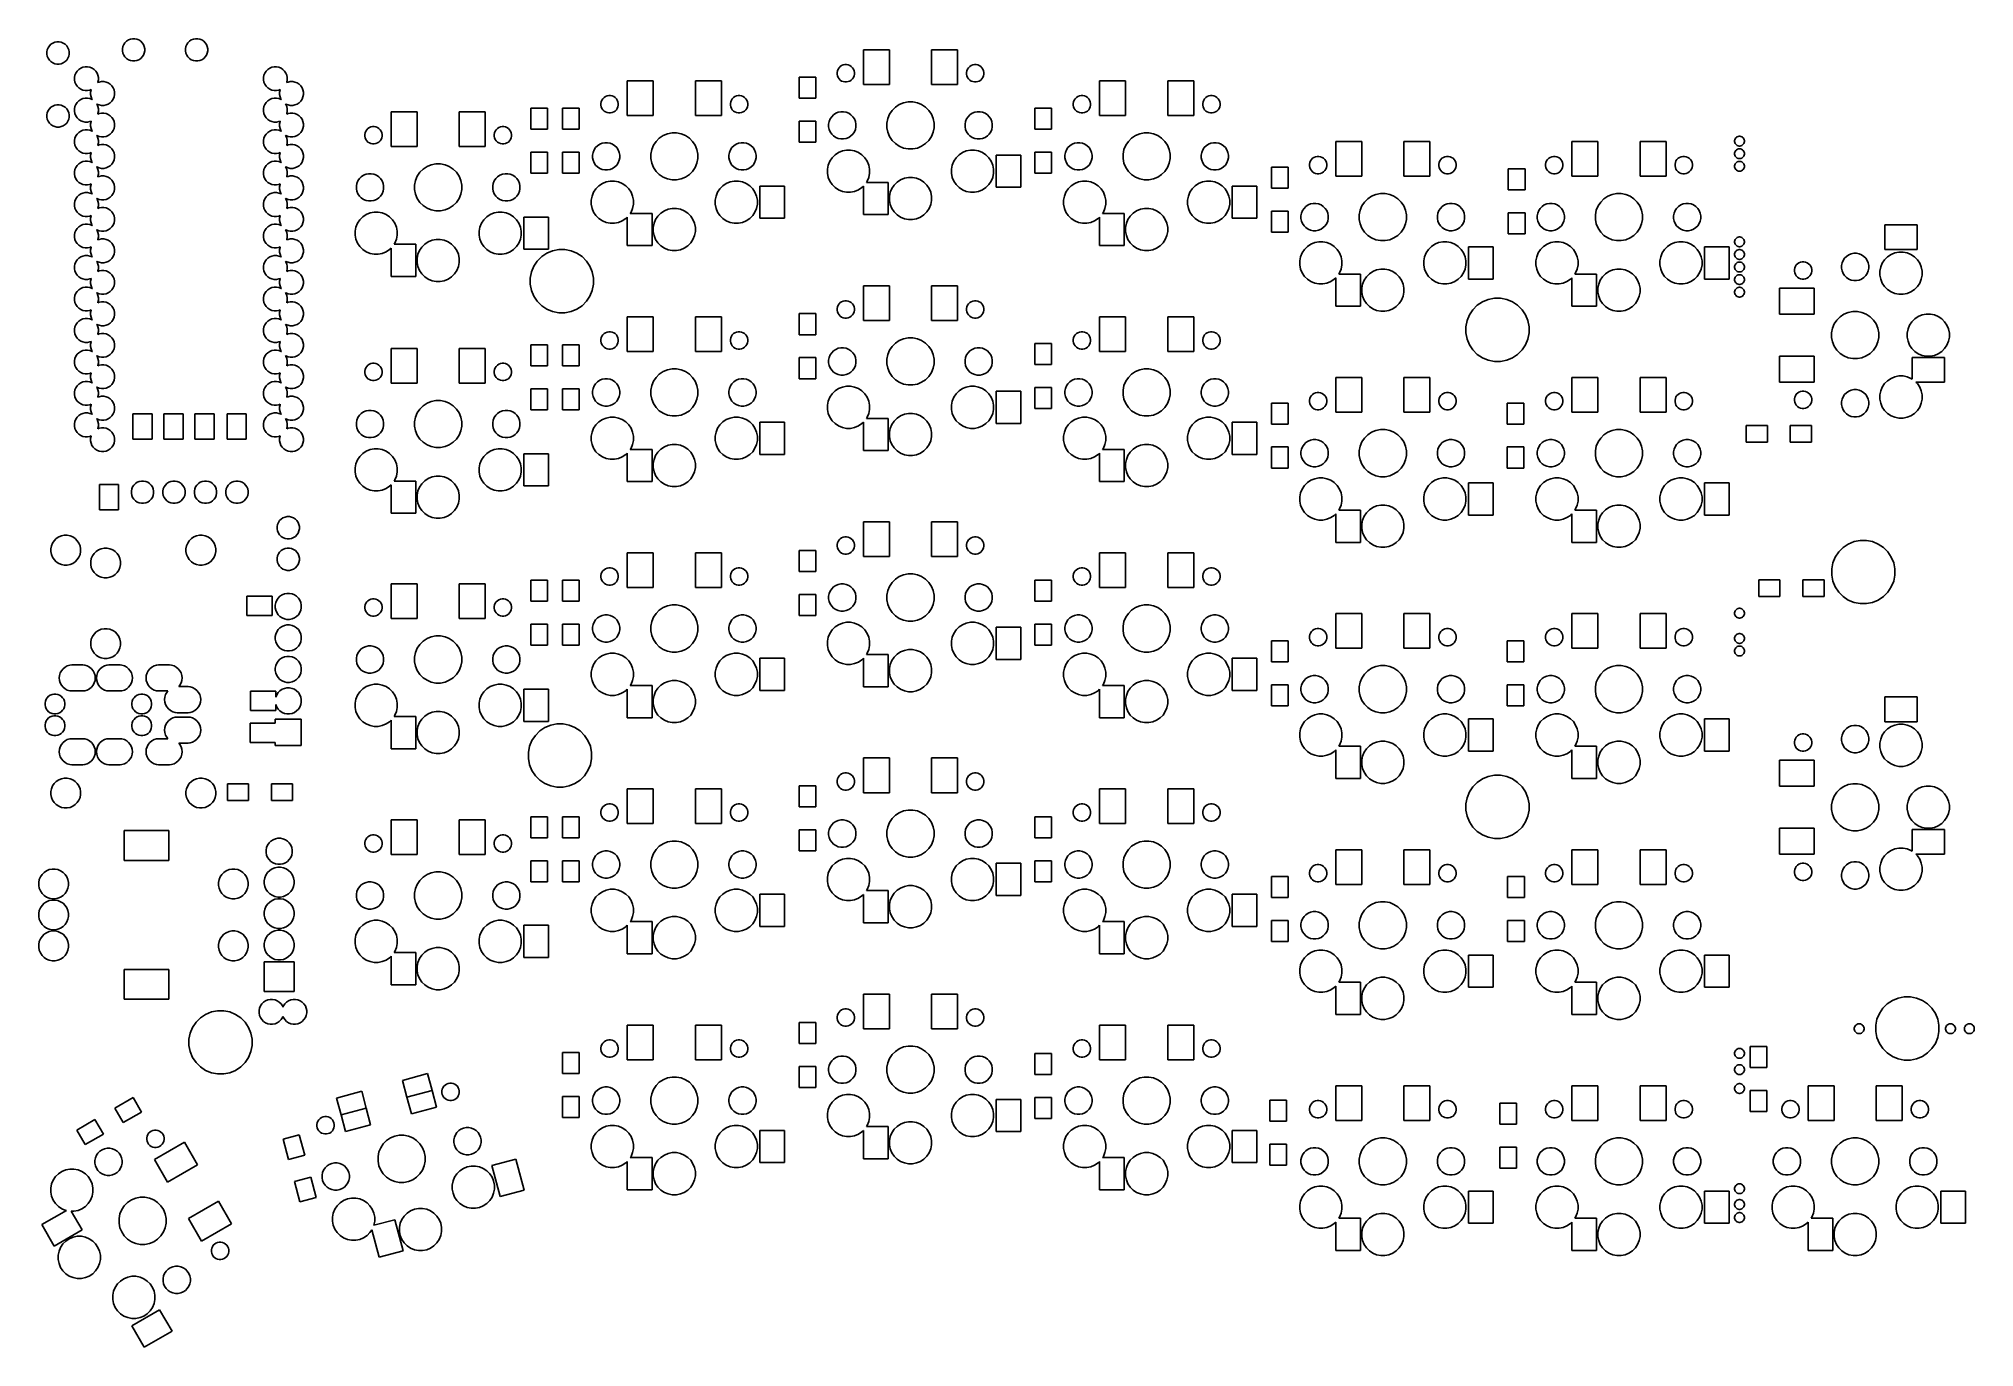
# Model space of a CAD drawing. Extents: x 3.48 to 9.62, y -5.65 to -1.5.
import ezdxf

# ---------------------------------------------------------------- set-up
doc = ezdxf.new("R2010")
doc.units = 0
doc.header["$MEASUREMENT"] = 0
doc.layers.add('BLACK', color=7, linetype='CONTINUOUS')

msp = doc.modelspace()

# ---------------------------------------------------------------- linework, layer by layer
at = {"layer": 'BLACK', "linetype": 'CONTINUOUS'}
for p, q in [((3.50349, -1.53819), (3.50485, -1.53136)), ((3.50485, -1.53136), (3.50751, -1.52492)), ((3.50751, -1.52492), (3.51139, -1.51913)), ((3.51139, -1.51913), (3.51631, -1.5142)), ((3.51631, -1.5142), (3.52211, -1.51033)), ((3.52211, -1.51033), (3.52854, -1.50766)), ((3.52854, -1.50766), (3.53538, -1.5063)), ((3.53538, -1.5063), (3.54235, -1.5063)), ((3.54235, -1.5063), (3.54918, -1.50766)), ((3.54918, -1.50766), (3.55562, -1.51033)), ((3.55562, -1.51033), (3.56141, -1.5142)), ((3.56141, -1.5142), (3.56634, -1.51913)), ((3.56634, -1.51913), (3.57021, -1.52492)), ((3.57021, -1.52492), (3.57288, -1.53136)), ((3.57288, -1.53136), (3.57424, -1.53819)), ((3.74349, -1.52819), (3.74485, -1.52136)), ((3.74349, -1.53516), (3.74349, -1.52819)), ((3.74485, -1.542), (3.74349, -1.53516)), ((3.74485, -1.52136), (3.74751, -1.51492)), ((3.74751, -1.51492), (3.75139, -1.50913)), ((3.75139, -1.50913), (3.75631, -1.5042)), ((3.75631, -1.5042), (3.76211, -1.50033)), ((3.76211, -1.50033), (3.76854, -1.49766)), ((3.76854, -1.49766), (3.77538, -1.4963)), ((3.77538, -1.4963), (3.78235, -1.4963)), ((3.78235, -1.4963), (3.78918, -1.49766)), ((3.78918, -1.49766), (3.79562, -1.50033)), ((3.79562, -1.50033), (3.80141, -1.5042)), ((3.80141, -1.5042), (3.80634, -1.50913)), ((3.80634, -1.50913), (3.81021, -1.51492)), ((3.81021, -1.51492), (3.81288, -1.52136)), ((3.81288, -1.52136), (3.81424, -1.52819)), ((3.81424, -1.53516), (3.81288, -1.542)), ((3.81424, -1.52819), (3.81424, -1.53516)), ((3.94349, -1.52819), (3.94485, -1.52136)), ((3.94349, -1.53516), (3.94349, -1.52819)), ((3.94485, -1.542), (3.94349, -1.53516)), ((3.94485, -1.52136), (3.94751, -1.51492)), ((3.94751, -1.51492), (3.95139, -1.50913)), ((3.95139, -1.50913), (3.95631, -1.5042)), ((3.95631, -1.5042), (3.96211, -1.50033)), ((3.96211, -1.50033), (3.96854, -1.49766)), ((3.96854, -1.49766), (3.97538, -1.4963)), ((3.97538, -1.4963), (3.98235, -1.4963)), ((3.98235, -1.4963), (3.98918, -1.49766)), ((3.98918, -1.49766), (3.99562, -1.50033)), ((3.99562, -1.50033), (4.00141, -1.5042)), ((4.00141, -1.5042), (4.00634, -1.50913)), ((4.00634, -1.50913), (4.01021, -1.51492)), ((4.01021, -1.51492), (4.01288, -1.52136)), ((4.01288, -1.52136), (4.01424, -1.52819)), ((4.01424, -1.53516), (4.01288, -1.542)), ((4.01424, -1.52819), (4.01424, -1.53516)), ((6.09646, -1.64177), (6.09646, -1.53154)), ((6.09646, -1.53154), (6.17913, -1.53154)), ((6.17913, -1.53154), (6.17913, -1.64177)), ((6.31299, -1.64177), (6.31299, -1.53154)), ((6.31299, -1.53154), (6.39567, -1.53154)), ((6.39567, -1.53154), (6.39567, -1.64177)), ((3.50349, -1.54516), (3.50349, -1.53819)), ((3.50485, -1.552), (3.50349, -1.54516)), ((3.50751, -1.55843), (3.50485, -1.552)), ((3.51139, -1.56423), (3.50751, -1.55843)), ((3.51631, -1.56916), (3.51139, -1.56423)), ((3.52211, -1.57303), (3.51631, -1.56916)), ((3.52854, -1.57569), (3.52211, -1.57303)), ((3.53538, -1.57705), (3.52854, -1.57569)), ((3.54235, -1.57705), (3.53538, -1.57705)), ((3.54918, -1.57569), (3.54235, -1.57705)), ((3.55562, -1.57303), (3.54918, -1.57569)), ((3.56141, -1.56916), (3.55562, -1.57303)), ((3.56634, -1.56423), (3.56141, -1.56916)), ((3.57021, -1.55843), (3.56634, -1.56423)), ((3.57288, -1.552), (3.57021, -1.55843)), ((3.57424, -1.54516), (3.57288, -1.552)), ((3.57424, -1.53819), (3.57424, -1.54516)), ((3.59972, -1.59909), (3.60499, -1.59381)), ((3.60499, -1.59381), (3.61119, -1.58966)), ((3.61119, -1.58966), (3.61809, -1.58681)), ((3.61809, -1.58681), (3.6254, -1.58535)), ((3.6254, -1.58535), (3.63286, -1.58535)), ((3.63286, -1.58535), (3.64018, -1.58681)), ((3.64018, -1.58681), (3.64707, -1.58966)), ((3.64707, -1.58966), (3.65328, -1.59381)), ((3.65328, -1.59381), (3.65855, -1.59909)), ((3.74751, -1.54843), (3.74485, -1.542)), ((3.75139, -1.55423), (3.74751, -1.54843)), ((3.75631, -1.55916), (3.75139, -1.55423)), ((3.76211, -1.56303), (3.75631, -1.55916)), ((3.76854, -1.56569), (3.76211, -1.56303)), ((3.77538, -1.56705), (3.76854, -1.56569)), ((3.78235, -1.56705), (3.77538, -1.56705)), ((3.78918, -1.56569), (3.78235, -1.56705)), ((3.79562, -1.56303), (3.78918, -1.56569)), ((3.80141, -1.55916), (3.79562, -1.56303)), ((3.80634, -1.55423), (3.80141, -1.55916)), ((3.81021, -1.54843), (3.80634, -1.55423)), ((3.81288, -1.542), (3.81021, -1.54843)), ((3.94751, -1.54843), (3.94485, -1.542)), ((3.95139, -1.55423), (3.94751, -1.54843)), ((3.95631, -1.55916), (3.95139, -1.55423)), ((3.96211, -1.56303), (3.95631, -1.55916)), ((3.96854, -1.56569), (3.96211, -1.56303)), ((3.97538, -1.56705), (3.96854, -1.56569)), ((3.98235, -1.56705), (3.97538, -1.56705)), ((3.98918, -1.56569), (3.98235, -1.56705)), ((3.99562, -1.56303), (3.98918, -1.56569)), ((4.00141, -1.55916), (3.99562, -1.56303)), ((4.00634, -1.55423), (4.00141, -1.55916)), ((4.01021, -1.54843), (4.00634, -1.55423)), ((4.01288, -1.542), (4.01021, -1.54843)), ((4.19972, -1.59909), (4.20499, -1.59381)), ((4.20499, -1.59381), (4.21119, -1.58966)), ((4.21119, -1.58966), (4.21809, -1.58681)), ((4.21809, -1.58681), (4.2254, -1.58535)), ((4.2254, -1.58535), (4.23286, -1.58535)), ((4.23286, -1.58535), (4.24018, -1.58681)), ((4.24018, -1.58681), (4.24707, -1.58966)), ((4.24707, -1.58966), (4.25328, -1.59381)), ((4.25328, -1.59381), (4.25855, -1.59909)), ((6.01405, -1.59826), (6.01613, -1.59325)), ((6.01613, -1.59325), (6.01914, -1.58873)), ((6.01914, -1.58873), (6.02298, -1.58489)), ((6.02298, -1.58489), (6.0275, -1.58188)), ((6.0275, -1.58188), (6.03251, -1.5798)), ((6.03251, -1.5798), (6.03784, -1.57874)), ((6.03784, -1.57874), (6.04327, -1.57874)), ((6.04327, -1.57874), (6.04859, -1.5798)), ((6.04859, -1.5798), (6.05361, -1.58188)), ((6.05361, -1.58188), (6.05812, -1.58489)), ((6.05812, -1.58489), (6.06196, -1.58873)), ((6.06196, -1.58873), (6.06497, -1.59325)), ((6.06497, -1.59325), (6.06705, -1.59826)), ((6.42507, -1.59826), (6.42715, -1.59325)), ((6.42715, -1.59325), (6.43017, -1.58873)), ((6.43017, -1.58873), (6.43401, -1.58489)), ((6.43401, -1.58489), (6.43852, -1.58188)), ((6.43852, -1.58188), (6.44354, -1.5798)), ((6.44354, -1.5798), (6.44886, -1.57874)), ((6.44886, -1.57874), (6.45429, -1.57874)), ((6.45429, -1.57874), (6.45961, -1.5798)), ((6.45961, -1.5798), (6.46463, -1.58188)), ((6.46463, -1.58188), (6.46914, -1.58489)), ((6.46914, -1.58489), (6.47298, -1.58873)), ((6.47298, -1.58873), (6.476, -1.59325)), ((6.476, -1.59325), (6.47807, -1.59826)), ((3.59126, -1.6195), (3.59272, -1.61218)), ((3.59126, -1.62696), (3.59126, -1.6195)), ((3.59272, -1.63428), (3.59126, -1.62696)), ((3.59272, -1.61218), (3.59557, -1.60529)), ((3.59557, -1.64117), (3.59272, -1.63428)), ((3.59557, -1.60529), (3.59972, -1.59909)), ((3.59972, -1.64737), (3.59557, -1.64117)), ((3.60499, -1.65265), (3.59972, -1.64737)), ((3.61119, -1.65679), (3.60499, -1.65265)), ((3.61809, -1.65965), (3.61119, -1.65679)), ((3.6254, -1.6611), (3.61809, -1.65965)), ((3.64018, -1.65965), (3.63286, -1.6611)), ((3.64441, -1.65789), (3.64018, -1.65965)), ((3.64239, -1.66657), (3.64385, -1.65926)), ((3.64385, -1.65926), (3.64441, -1.65789)), ((3.65855, -1.59909), (3.6627, -1.60529)), ((3.6627, -1.60529), (3.66555, -1.61218)), ((3.66499, -1.63564), (3.66922, -1.63389)), ((3.66555, -1.63428), (3.66499, -1.63564)), ((3.66555, -1.61218), (3.66701, -1.6195)), ((3.66701, -1.62696), (3.66555, -1.63428)), ((3.66701, -1.6195), (3.66701, -1.62696)), ((3.66922, -1.63389), (3.67654, -1.63243)), ((3.67654, -1.63243), (3.684, -1.63243)), ((3.684, -1.63243), (3.69132, -1.63389)), ((3.69132, -1.63389), (3.69821, -1.63674)), ((3.69821, -1.63674), (3.70441, -1.64089)), ((3.70441, -1.64089), (3.70969, -1.64616)), ((3.70969, -1.64616), (3.71383, -1.65236)), ((3.71383, -1.65236), (3.71669, -1.65926)), ((3.71669, -1.65926), (3.71814, -1.66657)), ((4.19126, -1.6195), (4.19272, -1.61218)), ((4.19126, -1.62696), (4.19126, -1.6195)), ((4.19272, -1.63428), (4.19126, -1.62696)), ((4.19272, -1.61218), (4.19557, -1.60529)), ((4.19557, -1.64117), (4.19272, -1.63428)), ((4.19557, -1.60529), (4.19972, -1.59909)), ((4.19972, -1.64737), (4.19557, -1.64117)), ((4.20499, -1.65265), (4.19972, -1.64737)), ((4.21119, -1.65679), (4.20499, -1.65265)), ((4.21809, -1.65965), (4.21119, -1.65679)), ((4.2254, -1.6611), (4.21809, -1.65965)), ((4.24018, -1.65965), (4.23286, -1.6611)), ((4.24441, -1.65789), (4.24018, -1.65965)), ((4.24239, -1.66657), (4.24385, -1.65926)), ((4.24385, -1.65926), (4.24441, -1.65789)), ((4.25855, -1.59909), (4.2627, -1.60529)), ((4.2627, -1.60529), (4.26555, -1.61218)), ((4.26499, -1.63564), (4.26922, -1.63389)), ((4.26555, -1.63428), (4.26499, -1.63564)), ((4.26555, -1.61218), (4.26701, -1.6195)), ((4.26701, -1.62696), (4.26555, -1.63428)), ((4.26701, -1.6195), (4.26701, -1.62696)), ((4.26922, -1.63389), (4.27654, -1.63243)), ((4.27654, -1.63243), (4.284, -1.63243)), ((4.284, -1.63243), (4.29132, -1.63389)), ((4.29132, -1.63389), (4.29821, -1.63674)), ((4.29821, -1.63674), (4.30441, -1.64089)), ((4.30441, -1.64089), (4.30969, -1.64616)), ((4.30969, -1.64616), (4.31383, -1.65236)), ((4.31383, -1.65236), (4.31669, -1.65926)), ((4.31669, -1.65926), (4.31814, -1.66657)), ((5.34646, -1.7402), (5.34646, -1.62996)), ((5.34646, -1.62996), (5.42913, -1.62996)), ((5.42913, -1.62996), (5.42913, -1.7402)), ((5.56299, -1.7402), (5.56299, -1.62996)), ((5.56299, -1.62996), (5.64567, -1.62996)), ((5.64567, -1.62996), (5.64567, -1.7402)), ((5.89252, -1.68524), (5.89252, -1.61831)), ((5.89252, -1.61831), (5.94567, -1.61831)), ((5.94567, -1.61831), (5.94567, -1.68524)), ((6.01299, -1.60358), (6.01405, -1.59826)), ((6.01299, -1.60901), (6.01299, -1.60358)), ((6.01405, -1.61434), (6.01299, -1.60901)), ((6.01613, -1.61935), (6.01405, -1.61434)), ((6.01914, -1.62387), (6.01613, -1.61935)), ((6.02298, -1.62771), (6.01914, -1.62387)), ((6.0275, -1.63072), (6.02298, -1.62771)), ((6.03251, -1.6328), (6.0275, -1.63072)), ((6.03784, -1.63386), (6.03251, -1.6328)), ((6.04327, -1.63386), (6.03784, -1.63386)), ((6.04859, -1.6328), (6.04327, -1.63386)), ((6.05361, -1.63072), (6.04859, -1.6328)), ((6.05812, -1.62771), (6.05361, -1.63072)), ((6.06196, -1.62387), (6.05812, -1.62771)), ((6.06497, -1.61935), (6.06196, -1.62387)), ((6.06705, -1.61434), (6.06497, -1.61935)), ((6.06705, -1.59826), (6.06811, -1.60358)), ((6.06811, -1.60901), (6.06705, -1.61434)), ((6.06811, -1.60358), (6.06811, -1.60901)), ((6.17913, -1.64177), (6.09646, -1.64177)), ((6.39567, -1.64177), (6.31299, -1.64177)), ((6.42402, -1.60358), (6.42507, -1.59826)), ((6.42402, -1.60901), (6.42402, -1.60358)), ((6.42507, -1.61434), (6.42402, -1.60901)), ((6.42715, -1.61935), (6.42507, -1.61434)), ((6.43017, -1.62387), (6.42715, -1.61935)), ((6.43401, -1.62771), (6.43017, -1.62387)), ((6.43852, -1.63072), (6.43401, -1.62771)), ((6.44354, -1.6328), (6.43852, -1.63072)), ((6.44886, -1.63386), (6.44354, -1.6328)), ((6.45429, -1.63386), (6.44886, -1.63386)), ((6.45961, -1.6328), (6.45429, -1.63386)), ((6.46463, -1.63072), (6.45961, -1.6328)), ((6.46914, -1.62771), (6.46463, -1.63072)), ((6.47298, -1.62387), (6.46914, -1.62771)), ((6.476, -1.61935), (6.47298, -1.62387)), ((6.47807, -1.61434), (6.476, -1.61935)), ((6.47807, -1.59826), (6.47913, -1.60358)), ((6.47913, -1.60901), (6.47807, -1.61434)), ((6.47913, -1.60358), (6.47913, -1.60901)), ((6.84646, -1.7402), (6.84646, -1.62996)), ((6.84646, -1.62996), (6.92913, -1.62996)), ((6.92913, -1.62996), (6.92913, -1.7402)), ((7.06299, -1.7402), (7.06299, -1.62996)), ((7.06299, -1.62996), (7.14567, -1.62996)), ((7.14567, -1.62996), (7.14567, -1.7402)), ((3.50751, -1.72492), (3.51139, -1.71913)), ((3.51139, -1.71913), (3.51631, -1.7142)), ((3.51631, -1.7142), (3.52211, -1.71033)), ((3.52211, -1.71033), (3.52854, -1.70766)), ((3.52854, -1.70766), (3.53538, -1.7063)), ((3.53538, -1.7063), (3.54235, -1.7063)), ((3.54235, -1.7063), (3.54918, -1.70766)), ((3.54918, -1.70766), (3.55562, -1.71033)), ((3.55562, -1.71033), (3.56141, -1.7142)), ((3.56141, -1.7142), (3.56634, -1.71913)), ((3.56634, -1.71913), (3.57021, -1.72492)), ((3.59126, -1.7195), (3.59272, -1.71218)), ((3.59126, -1.72696), (3.59126, -1.7195)), ((3.59272, -1.71218), (3.59557, -1.70529)), ((3.59557, -1.70529), (3.59972, -1.69909)), ((3.59972, -1.69909), (3.60499, -1.69381)), ((3.60499, -1.69381), (3.61119, -1.68966)), ((3.61119, -1.68966), (3.61809, -1.68681)), ((3.61809, -1.68681), (3.6254, -1.68535)), ((3.63286, -1.6611), (3.6254, -1.6611)), ((3.6254, -1.68535), (3.63286, -1.68535)), ((3.63286, -1.68535), (3.64018, -1.68681)), ((3.64018, -1.68681), (3.64707, -1.68966)), ((3.64239, -1.67404), (3.64239, -1.66657)), ((3.64385, -1.68135), (3.64239, -1.67404)), ((3.6467, -1.68824), (3.64385, -1.68135)), ((3.64812, -1.69036), (3.6467, -1.68824)), ((3.64707, -1.68966), (3.64812, -1.69036)), ((3.66233, -1.70387), (3.66128, -1.70317)), ((3.66128, -1.70317), (3.6627, -1.70529)), ((3.66922, -1.70672), (3.66233, -1.70387)), ((3.6627, -1.70529), (3.66555, -1.71218)), ((3.66555, -1.71218), (3.66701, -1.7195)), ((3.66701, -1.7195), (3.66701, -1.72696)), ((3.67654, -1.70818), (3.66922, -1.70672)), ((3.684, -1.70818), (3.67654, -1.70818)), ((3.69132, -1.70672), (3.684, -1.70818)), ((3.69821, -1.70387), (3.69132, -1.70672)), ((3.70441, -1.69972), (3.69821, -1.70387)), ((3.70969, -1.69445), (3.70441, -1.69972)), ((3.71383, -1.68824), (3.70969, -1.69445)), ((3.71669, -1.68135), (3.71383, -1.68824)), ((3.71814, -1.67404), (3.71669, -1.68135)), ((3.71814, -1.66657), (3.71814, -1.67404)), ((4.19126, -1.7195), (4.19272, -1.71218)), ((4.19126, -1.72696), (4.19126, -1.7195)), ((4.19272, -1.71218), (4.19557, -1.70529)), ((4.19557, -1.70529), (4.19972, -1.69909)), ((4.19972, -1.69909), (4.20499, -1.69381)), ((4.20499, -1.69381), (4.21119, -1.68966)), ((4.21119, -1.68966), (4.21809, -1.68681)), ((4.21809, -1.68681), (4.2254, -1.68535)), ((4.23286, -1.6611), (4.2254, -1.6611)), ((4.2254, -1.68535), (4.23286, -1.68535)), ((4.23286, -1.68535), (4.24018, -1.68681)), ((4.24018, -1.68681), (4.24707, -1.68966)), ((4.24239, -1.67404), (4.24239, -1.66657)), ((4.24385, -1.68135), (4.24239, -1.67404)), ((4.2467, -1.68824), (4.24385, -1.68135)), ((4.24812, -1.69036), (4.2467, -1.68824)), ((4.24707, -1.68966), (4.24812, -1.69036)), ((4.26233, -1.70387), (4.26128, -1.70317)), ((4.26128, -1.70317), (4.2627, -1.70529)), ((4.26922, -1.70672), (4.26233, -1.70387)), ((4.2627, -1.70529), (4.26555, -1.71218)), ((4.26555, -1.71218), (4.26701, -1.7195)), ((4.26701, -1.7195), (4.26701, -1.72696)), ((4.27654, -1.70818), (4.26922, -1.70672)), ((4.284, -1.70818), (4.27654, -1.70818)), ((4.29132, -1.70672), (4.284, -1.70818)), ((4.29821, -1.70387), (4.29132, -1.70672)), ((4.30441, -1.69972), (4.29821, -1.70387)), ((4.30969, -1.69445), (4.30441, -1.69972)), ((4.31383, -1.68824), (4.30969, -1.69445)), ((4.31669, -1.68135), (4.31383, -1.68824)), ((4.31814, -1.67404), (4.31669, -1.68135)), ((4.31814, -1.66657), (4.31814, -1.67404)), ((5.04055, -1.78354), (5.04055, -1.71661)), ((5.04055, -1.71661), (5.0937, -1.71661)), ((5.0937, -1.71661), (5.0937, -1.78354)), ((5.14055, -1.78366), (5.14055, -1.71673)), ((5.14055, -1.71673), (5.1937, -1.71673)), ((5.1937, -1.71673), (5.1937, -1.78366)), ((5.26299, -1.70201), (5.26405, -1.69669)), ((5.26299, -1.70744), (5.26299, -1.70201)), ((5.26405, -1.71276), (5.26299, -1.70744)), ((5.26405, -1.69669), (5.26613, -1.69167)), ((5.26613, -1.71778), (5.26405, -1.71276)), ((5.26613, -1.69167), (5.26914, -1.68716)), ((5.26914, -1.72229), (5.26613, -1.71778)), ((5.26914, -1.68716), (5.27298, -1.68332)), ((5.27298, -1.68332), (5.2775, -1.6803)), ((5.2775, -1.6803), (5.28251, -1.67822)), ((5.28251, -1.67822), (5.28784, -1.67717)), ((5.28784, -1.67717), (5.29327, -1.67717)), ((5.29327, -1.67717), (5.29859, -1.67822)), ((5.29859, -1.67822), (5.30361, -1.6803)), ((5.30361, -1.6803), (5.30812, -1.68332)), ((5.30812, -1.68332), (5.31196, -1.68716)), ((5.31196, -1.68716), (5.31497, -1.69167)), ((5.31497, -1.71778), (5.31196, -1.72229)), ((5.31497, -1.69167), (5.31705, -1.69669)), ((5.31705, -1.71276), (5.31497, -1.71778)), ((5.31705, -1.69669), (5.31811, -1.70201)), ((5.31811, -1.70744), (5.31705, -1.71276)), ((5.31811, -1.70201), (5.31811, -1.70744)), ((5.67402, -1.70201), (5.67507, -1.69669)), ((5.67402, -1.70744), (5.67402, -1.70201)), ((5.67507, -1.71276), (5.67402, -1.70744)), ((5.67507, -1.69669), (5.67715, -1.69167)), ((5.67715, -1.71778), (5.67507, -1.71276)), ((5.67715, -1.69167), (5.68017, -1.68716)), ((5.68017, -1.72229), (5.67715, -1.71778)), ((5.68017, -1.68716), (5.68401, -1.68332)), ((5.68401, -1.68332), (5.68852, -1.6803)), ((5.68852, -1.6803), (5.69354, -1.67822)), ((5.69354, -1.67822), (5.69886, -1.67717)), ((5.69886, -1.67717), (5.70429, -1.67717)), ((5.70429, -1.67717), (5.70961, -1.67822)), ((5.70961, -1.67822), (5.71463, -1.6803)), ((5.71463, -1.6803), (5.71914, -1.68332)), ((5.71914, -1.68332), (5.72298, -1.68716)), ((5.72298, -1.68716), (5.726, -1.69167)), ((5.726, -1.71778), (5.72298, -1.72229)), ((5.726, -1.69167), (5.72807, -1.69669)), ((5.72807, -1.71276), (5.726, -1.71778)), ((5.72807, -1.69669), (5.72913, -1.70201)), ((5.72913, -1.70744), (5.72807, -1.71276)), ((5.72913, -1.70201), (5.72913, -1.70744)), ((5.94567, -1.68524), (5.89252, -1.68524)), ((6.18796, -1.72397), (6.19838, -1.71355)), ((6.19838, -1.71355), (6.21063, -1.70536)), ((6.21063, -1.70536), (6.22424, -1.69973)), ((6.22424, -1.69973), (6.2387, -1.69685)), ((6.2387, -1.69685), (6.25343, -1.69685)), ((6.25343, -1.69685), (6.26788, -1.69973)), ((6.26788, -1.69973), (6.2815, -1.70536)), ((6.2815, -1.70536), (6.29375, -1.71355)), ((6.29375, -1.71355), (6.30417, -1.72397)), ((6.64055, -1.78366), (6.64055, -1.71673)), ((6.64055, -1.71673), (6.6937, -1.71673)), ((6.6937, -1.71673), (6.6937, -1.78366)), ((6.76299, -1.70201), (6.76405, -1.69669)), ((6.76299, -1.70744), (6.76299, -1.70201)), ((6.76405, -1.71276), (6.76299, -1.70744)), ((6.76405, -1.69669), (6.76613, -1.69167)), ((6.76613, -1.71778), (6.76405, -1.71276)), ((6.76613, -1.69167), (6.76914, -1.68716)), ((6.76914, -1.72229), (6.76613, -1.71778)), ((6.76914, -1.68716), (6.77298, -1.68332)), ((6.77298, -1.68332), (6.7775, -1.6803)), ((6.7775, -1.6803), (6.78251, -1.67822)), ((6.78251, -1.67822), (6.78784, -1.67717)), ((6.78784, -1.67717), (6.79327, -1.67717)), ((6.79327, -1.67717), (6.79859, -1.67822)), ((6.79859, -1.67822), (6.80361, -1.6803)), ((6.80361, -1.6803), (6.80812, -1.68332)), ((6.80812, -1.68332), (6.81196, -1.68716)), ((6.81196, -1.68716), (6.81497, -1.69167)), ((6.81497, -1.71778), (6.81196, -1.72229)), ((6.81497, -1.69167), (6.81705, -1.69669)), ((6.81705, -1.71276), (6.81497, -1.71778)), ((6.81705, -1.69669), (6.81811, -1.70201)), ((6.81811, -1.70744), (6.81705, -1.71276)), ((6.81811, -1.70201), (6.81811, -1.70744)), ((7.17402, -1.70201), (7.17507, -1.69669)), ((7.17402, -1.70744), (7.17402, -1.70201)), ((7.17507, -1.71276), (7.17402, -1.70744)), ((7.17507, -1.69669), (7.17715, -1.69167)), ((7.17715, -1.71778), (7.17507, -1.71276)), ((7.17715, -1.69167), (7.18017, -1.68716)), ((7.18017, -1.72229), (7.17715, -1.71778)), ((7.18017, -1.68716), (7.18401, -1.68332)), ((7.18401, -1.68332), (7.18852, -1.6803)), ((7.18852, -1.6803), (7.19354, -1.67822)), ((7.19354, -1.67822), (7.19886, -1.67717)), ((7.19886, -1.67717), (7.20429, -1.67717)), ((7.20429, -1.67717), (7.20961, -1.67822)), ((7.20961, -1.67822), (7.21463, -1.6803)), ((7.21463, -1.6803), (7.21914, -1.68332)), ((7.21914, -1.68332), (7.22298, -1.68716)), ((7.22298, -1.68716), (7.226, -1.69167)), ((7.226, -1.71778), (7.22298, -1.72229)), ((7.226, -1.69167), (7.22807, -1.69669)), ((7.22807, -1.71276), (7.226, -1.71778)), ((7.22807, -1.69669), (7.22913, -1.70201)), ((7.22913, -1.70744), (7.22807, -1.71276)), ((7.22913, -1.70201), (7.22913, -1.70744)), ((3.50349, -1.73819), (3.50485, -1.73136)), ((3.50349, -1.74516), (3.50349, -1.73819)), ((3.50485, -1.752), (3.50349, -1.74516)), ((3.50485, -1.73136), (3.50751, -1.72492)), ((3.50751, -1.75843), (3.50485, -1.752)), ((3.51139, -1.76423), (3.50751, -1.75843)), ((3.51631, -1.76916), (3.51139, -1.76423)), ((3.52211, -1.77303), (3.51631, -1.76916)), ((3.52854, -1.77569), (3.52211, -1.77303)), ((3.53538, -1.77705), (3.52854, -1.77569)), ((3.54235, -1.77705), (3.53538, -1.77705)), ((3.54918, -1.77569), (3.54235, -1.77705)), ((3.55562, -1.77303), (3.54918, -1.77569)), ((3.56141, -1.76916), (3.55562, -1.77303)), ((3.56634, -1.76423), (3.56141, -1.76916)), ((3.57021, -1.75843), (3.56634, -1.76423)), ((3.57021, -1.72492), (3.57288, -1.73136)), ((3.57288, -1.752), (3.57021, -1.75843)), ((3.57288, -1.73136), (3.57424, -1.73819)), ((3.57424, -1.74516), (3.57288, -1.752)), ((3.57424, -1.73819), (3.57424, -1.74516)), ((3.59272, -1.73428), (3.59126, -1.72696)), ((3.59557, -1.74117), (3.59272, -1.73428)), ((3.59972, -1.74737), (3.59557, -1.74117)), ((3.60499, -1.75265), (3.59972, -1.74737)), ((3.61119, -1.75679), (3.60499, -1.75265)), ((3.61809, -1.75965), (3.61119, -1.75679)), ((3.6254, -1.7611), (3.61809, -1.75965)), ((3.63286, -1.7611), (3.6254, -1.7611)), ((3.64018, -1.75965), (3.63286, -1.7611)), ((3.64441, -1.75789), (3.64018, -1.75965)), ((3.64239, -1.76657), (3.64385, -1.75926)), ((3.64239, -1.77404), (3.64239, -1.76657)), ((3.64385, -1.78135), (3.64239, -1.77404)), ((3.64385, -1.75926), (3.64441, -1.75789)), ((3.6467, -1.78824), (3.64385, -1.78135)), ((3.66499, -1.73564), (3.66922, -1.73389)), ((3.66555, -1.73428), (3.66499, -1.73564)), ((3.66701, -1.72696), (3.66555, -1.73428)), ((3.66922, -1.73389), (3.67654, -1.73243)), ((3.67654, -1.73243), (3.684, -1.73243)), ((3.684, -1.73243), (3.69132, -1.73389)), ((3.69132, -1.73389), (3.69821, -1.73674)), ((3.69821, -1.73674), (3.70441, -1.74089)), ((3.70441, -1.74089), (3.70969, -1.74616)), ((3.70969, -1.74616), (3.71383, -1.75236)), ((3.71383, -1.75236), (3.71669, -1.75926)), ((3.71669, -1.78135), (3.71383, -1.78824)), ((3.71669, -1.75926), (3.71814, -1.76657)), ((3.71814, -1.77404), (3.71669, -1.78135)), ((3.71814, -1.76657), (3.71814, -1.77404)), ((4.19272, -1.73428), (4.19126, -1.72696)), ((4.19557, -1.74117), (4.19272, -1.73428)), ((4.19972, -1.74737), (4.19557, -1.74117)), ((4.20499, -1.75265), (4.19972, -1.74737)), ((4.21119, -1.75679), (4.20499, -1.75265)), ((4.21809, -1.75965), (4.21119, -1.75679)), ((4.2254, -1.7611), (4.21809, -1.75965)), ((4.23286, -1.7611), (4.2254, -1.7611)), ((4.24018, -1.75965), (4.23286, -1.7611)), ((4.24441, -1.75789), (4.24018, -1.75965)), ((4.24239, -1.76657), (4.24385, -1.75926)), ((4.24239, -1.77404), (4.24239, -1.76657)), ((4.24385, -1.78135), (4.24239, -1.77404)), ((4.24385, -1.75926), (4.24441, -1.75789)), ((4.2467, -1.78824), (4.24385, -1.78135)), ((4.26499, -1.73564), (4.26922, -1.73389)), ((4.26555, -1.73428), (4.26499, -1.73564)), ((4.26701, -1.72696), (4.26555, -1.73428)), ((4.26922, -1.73389), (4.27654, -1.73243)), ((4.27654, -1.73243), (4.284, -1.73243)), ((4.284, -1.73243), (4.29132, -1.73389)), ((4.29132, -1.73389), (4.29821, -1.73674)), ((4.29821, -1.73674), (4.30441, -1.74089)), ((4.30441, -1.74089), (4.30969, -1.74616)), ((4.30969, -1.74616), (4.31383, -1.75236)), ((4.31383, -1.75236), (4.31669, -1.75926)), ((4.31669, -1.78135), (4.31383, -1.78824)), ((4.31669, -1.75926), (4.31814, -1.76657)), ((4.31814, -1.77404), (4.31669, -1.78135)), ((4.31814, -1.76657), (4.31814, -1.77404)), ((4.51914, -1.78558), (4.52298, -1.78174)), ((4.52298, -1.78174), (4.5275, -1.77873)), ((4.5275, -1.77873), (4.53251, -1.77665)), ((4.53251, -1.77665), (4.53784, -1.77559)), ((4.53784, -1.77559), (4.54327, -1.77559)), ((4.54327, -1.77559), (4.54859, -1.77665)), ((4.54859, -1.77665), (4.55361, -1.77873)), ((4.55361, -1.77873), (4.55812, -1.78174)), ((4.55812, -1.78174), (4.56196, -1.78558)), ((4.59646, -1.83862), (4.59646, -1.72839)), ((4.59646, -1.72839), (4.67913, -1.72839)), ((4.67913, -1.72839), (4.67913, -1.83862)), ((4.81299, -1.83862), (4.81299, -1.72839)), ((4.81299, -1.72839), (4.89567, -1.72839)), ((4.89567, -1.72839), (4.89567, -1.83862)), ((4.93017, -1.78558), (4.93401, -1.78174)), ((4.93401, -1.78174), (4.93852, -1.77873)), ((4.93852, -1.77873), (4.94354, -1.77665)), ((4.94354, -1.77665), (4.94886, -1.77559)), ((4.94886, -1.77559), (4.95429, -1.77559)), ((4.95429, -1.77559), (4.95961, -1.77665)), ((4.95961, -1.77665), (4.96463, -1.77873)), ((4.96463, -1.77873), (4.96914, -1.78174)), ((4.96914, -1.78174), (4.97298, -1.78558)), ((5.27298, -1.72613), (5.26914, -1.72229)), ((5.2775, -1.72915), (5.27298, -1.72613)), ((5.28251, -1.73122), (5.2775, -1.72915)), ((5.28784, -1.73228), (5.28251, -1.73122)), ((5.29327, -1.73228), (5.28784, -1.73228)), ((5.29859, -1.73122), (5.29327, -1.73228)), ((5.30361, -1.72915), (5.29859, -1.73122)), ((5.30812, -1.72613), (5.30361, -1.72915)), ((5.31196, -1.72229), (5.30812, -1.72613)), ((5.42913, -1.7402), (5.34646, -1.7402)), ((5.64567, -1.7402), (5.56299, -1.7402)), ((5.68401, -1.72613), (5.68017, -1.72229)), ((5.68852, -1.72915), (5.68401, -1.72613)), ((5.69354, -1.73122), (5.68852, -1.72915)), ((5.69886, -1.73228), (5.69354, -1.73122)), ((5.70429, -1.73228), (5.69886, -1.73228)), ((5.70961, -1.73122), (5.70429, -1.73228)), ((5.71463, -1.72915), (5.70961, -1.73122)), ((5.71914, -1.72613), (5.71463, -1.72915)), ((5.72298, -1.72229), (5.71914, -1.72613)), ((5.89252, -1.825), (5.89252, -1.75807)), ((5.89252, -1.75807), (5.94567, -1.75807)), ((5.94567, -1.75807), (5.94567, -1.825)), ((5.98622, -1.76739), (5.98788, -1.75902)), ((5.98622, -1.77592), (5.98622, -1.76739)), ((5.98788, -1.78429), (5.98622, -1.77592)), ((5.98788, -1.75902), (5.99115, -1.75114)), ((5.99115, -1.75114), (5.99589, -1.74405)), ((5.99589, -1.74405), (6.00192, -1.73801)), ((6.00192, -1.73801), (6.00901, -1.73328)), ((6.00901, -1.73328), (6.0169, -1.73001)), ((6.0169, -1.73001), (6.02526, -1.72835)), ((6.02526, -1.72835), (6.03379, -1.72835)), ((6.03379, -1.72835), (6.04216, -1.73001)), ((6.04216, -1.73001), (6.05004, -1.73328)), ((6.05004, -1.73328), (6.05713, -1.73801)), ((6.05713, -1.73801), (6.06317, -1.74405)), ((6.06317, -1.74405), (6.06791, -1.75114)), ((6.06791, -1.75114), (6.07117, -1.75902)), ((6.07117, -1.75902), (6.07283, -1.76739)), ((6.07283, -1.77592), (6.07117, -1.78429)), ((6.07283, -1.76739), (6.07283, -1.77592)), ((6.17126, -1.76429), (6.17413, -1.74983)), ((6.17126, -1.77902), (6.17126, -1.76429)), ((6.17413, -1.79347), (6.17126, -1.77902)), ((6.17413, -1.74983), (6.17977, -1.73622)), ((6.17977, -1.73622), (6.18796, -1.72397)), ((6.30417, -1.72397), (6.31235, -1.73622)), ((6.31235, -1.73622), (6.31799, -1.74983)), ((6.31799, -1.74983), (6.32087, -1.76429)), ((6.32087, -1.77902), (6.31799, -1.79347)), ((6.32087, -1.76429), (6.32087, -1.77902)), ((6.41929, -1.76739), (6.42096, -1.75902)), ((6.41929, -1.77592), (6.41929, -1.76739)), ((6.42096, -1.78429), (6.41929, -1.77592)), ((6.42096, -1.75902), (6.42422, -1.75114)), ((6.42422, -1.75114), (6.42896, -1.74405)), ((6.42896, -1.74405), (6.43499, -1.73801)), ((6.43499, -1.73801), (6.44208, -1.73328)), ((6.44208, -1.73328), (6.44997, -1.73001)), ((6.44997, -1.73001), (6.45833, -1.72835)), ((6.45833, -1.72835), (6.46686, -1.72835)), ((6.46686, -1.72835), (6.47523, -1.73001)), ((6.47523, -1.73001), (6.48311, -1.73328)), ((6.48311, -1.73328), (6.49021, -1.73801)), ((6.49021, -1.73801), (6.49624, -1.74405)), ((6.49624, -1.74405), (6.50098, -1.75114)), ((6.50098, -1.75114), (6.50424, -1.75902)), ((6.50424, -1.75902), (6.50591, -1.76739)), ((6.50591, -1.77592), (6.50424, -1.78429)), ((6.50591, -1.76739), (6.50591, -1.77592)), ((6.77298, -1.72613), (6.76914, -1.72229)), ((6.7775, -1.72915), (6.77298, -1.72613)), ((6.78251, -1.73122), (6.7775, -1.72915)), ((6.78784, -1.73228), (6.78251, -1.73122)), ((6.79327, -1.73228), (6.78784, -1.73228)), ((6.79859, -1.73122), (6.79327, -1.73228)), ((6.80361, -1.72915), (6.79859, -1.73122)), ((6.80812, -1.72613), (6.80361, -1.72915)), ((6.81196, -1.72229), (6.80812, -1.72613)), ((6.92913, -1.7402), (6.84646, -1.7402)), ((7.14567, -1.7402), (7.06299, -1.7402)), ((7.18401, -1.72613), (7.18017, -1.72229)), ((7.18852, -1.72915), (7.18401, -1.72613)), ((7.19354, -1.73122), (7.18852, -1.72915)), ((7.19886, -1.73228), (7.19354, -1.73122)), ((7.20429, -1.73228), (7.19886, -1.73228)), ((7.20961, -1.73122), (7.20429, -1.73228)), ((7.21463, -1.72915), (7.20961, -1.73122)), ((7.21914, -1.72613), (7.21463, -1.72915)), ((7.22298, -1.72229), (7.21914, -1.72613)), ((3.59126, -1.8195), (3.59272, -1.81218)), ((3.59126, -1.82696), (3.59126, -1.8195)), ((3.59272, -1.83428), (3.59126, -1.82696)), ((3.59272, -1.81218), (3.59557, -1.80529)), ((3.59557, -1.84117), (3.59272, -1.83428)), ((3.59557, -1.80529), (3.59972, -1.79909)), ((3.59972, -1.84737), (3.59557, -1.84117)), ((3.59972, -1.79909), (3.60499, -1.79381)), ((3.60499, -1.79381), (3.61119, -1.78966)), ((3.61119, -1.78966), (3.61809, -1.78681)), ((3.61809, -1.78681), (3.6254, -1.78535)), ((3.6254, -1.78535), (3.63286, -1.78535)), ((3.63286, -1.78535), (3.64018, -1.78681)), ((3.64018, -1.78681), (3.64707, -1.78966)), ((3.64812, -1.79036), (3.6467, -1.78824)), ((3.64707, -1.78966), (3.64812, -1.79036)), ((3.66233, -1.80387), (3.66128, -1.80317)), ((3.66128, -1.80317), (3.6627, -1.80529)), ((3.66922, -1.80672), (3.66233, -1.80387)), ((3.6627, -1.80529), (3.66555, -1.81218)), ((3.66499, -1.83564), (3.66922, -1.83389)), ((3.66555, -1.83428), (3.66499, -1.83564)), ((3.66555, -1.81218), (3.66701, -1.8195)), ((3.66701, -1.82696), (3.66555, -1.83428)), ((3.66701, -1.8195), (3.66701, -1.82696)), ((3.67654, -1.80818), (3.66922, -1.80672)), ((3.66922, -1.83389), (3.67654, -1.83243)), ((3.684, -1.80818), (3.67654, -1.80818)), ((3.67654, -1.83243), (3.684, -1.83243)), ((3.69132, -1.80672), (3.684, -1.80818)), ((3.684, -1.83243), (3.69132, -1.83389)), ((3.69821, -1.80387), (3.69132, -1.80672)), ((3.69132, -1.83389), (3.69821, -1.83674)), ((3.70441, -1.79972), (3.69821, -1.80387)), ((3.69821, -1.83674), (3.70441, -1.84089)), ((3.70969, -1.79445), (3.70441, -1.79972)), ((3.70441, -1.84089), (3.70969, -1.84616)), ((3.71383, -1.78824), (3.70969, -1.79445)), ((4.19126, -1.8195), (4.19272, -1.81218)), ((4.19126, -1.82696), (4.19126, -1.8195)), ((4.19272, -1.83428), (4.19126, -1.82696)), ((4.19272, -1.81218), (4.19557, -1.80529)), ((4.19557, -1.84117), (4.19272, -1.83428)), ((4.19557, -1.80529), (4.19972, -1.79909)), ((4.19972, -1.84737), (4.19557, -1.84117)), ((4.19972, -1.79909), (4.20499, -1.79381)), ((4.20499, -1.79381), (4.21119, -1.78966)), ((4.21119, -1.78966), (4.21809, -1.78681)), ((4.21809, -1.78681), (4.2254, -1.78535)), ((4.2254, -1.78535), (4.23286, -1.78535)), ((4.23286, -1.78535), (4.24018, -1.78681)), ((4.24018, -1.78681), (4.24707, -1.78966)), ((4.24812, -1.79036), (4.2467, -1.78824)), ((4.24707, -1.78966), (4.24812, -1.79036)), ((4.26233, -1.80387), (4.26128, -1.80317)), ((4.26128, -1.80317), (4.2627, -1.80529)), ((4.26922, -1.80672), (4.26233, -1.80387)), ((4.2627, -1.80529), (4.26555, -1.81218)), ((4.26499, -1.83564), (4.26922, -1.83389)), ((4.26555, -1.83428), (4.26499, -1.83564)), ((4.26555, -1.81218), (4.26701, -1.8195)), ((4.26701, -1.82696), (4.26555, -1.83428)), ((4.26701, -1.8195), (4.26701, -1.82696)), ((4.27654, -1.80818), (4.26922, -1.80672)), ((4.26922, -1.83389), (4.27654, -1.83243)), ((4.284, -1.80818), (4.27654, -1.80818)), ((4.27654, -1.83243), (4.284, -1.83243)), ((4.29132, -1.80672), (4.284, -1.80818)), ((4.284, -1.83243), (4.29132, -1.83389)), ((4.29821, -1.80387), (4.29132, -1.80672)), ((4.29132, -1.83389), (4.29821, -1.83674)), ((4.30441, -1.79972), (4.29821, -1.80387)), ((4.29821, -1.83674), (4.30441, -1.84089)), ((4.30969, -1.79445), (4.30441, -1.79972)), ((4.30441, -1.84089), (4.30969, -1.84616)), ((4.31383, -1.78824), (4.30969, -1.79445)), ((4.51299, -1.80044), (4.51405, -1.79511)), ((4.51299, -1.80586), (4.51299, -1.80044)), ((4.51405, -1.81119), (4.51299, -1.80586)), ((4.51405, -1.79511), (4.51613, -1.7901)), ((4.51613, -1.8162), (4.51405, -1.81119)), ((4.51613, -1.7901), (4.51914, -1.78558)), ((4.51914, -1.82072), (4.51613, -1.8162)), ((4.52298, -1.82456), (4.51914, -1.82072)), ((4.5275, -1.82757), (4.52298, -1.82456)), ((4.53251, -1.82965), (4.5275, -1.82757)), ((4.53784, -1.83071), (4.53251, -1.82965)), ((4.54327, -1.83071), (4.53784, -1.83071)), ((4.54859, -1.82965), (4.54327, -1.83071)), ((4.55361, -1.82757), (4.54859, -1.82965)), ((4.55812, -1.82456), (4.55361, -1.82757)), ((4.56196, -1.82072), (4.55812, -1.82456)), ((4.56196, -1.78558), (4.56497, -1.7901)), ((4.56497, -1.8162), (4.56196, -1.82072)), ((4.56497, -1.7901), (4.56705, -1.79511)), ((4.56705, -1.81119), (4.56497, -1.8162)), ((4.56705, -1.79511), (4.56811, -1.80044)), ((4.56811, -1.80586), (4.56705, -1.81119)), ((4.56811, -1.80044), (4.56811, -1.80586)), ((4.67913, -1.83862), (4.59646, -1.83862)), ((4.89567, -1.83862), (4.81299, -1.83862)), ((4.92402, -1.80044), (4.92507, -1.79511)), ((4.92402, -1.80586), (4.92402, -1.80044)), ((4.92507, -1.81119), (4.92402, -1.80586)), ((4.92507, -1.79511), (4.92715, -1.7901)), ((4.92715, -1.8162), (4.92507, -1.81119)), ((4.92715, -1.7901), (4.93017, -1.78558)), ((4.93017, -1.82072), (4.92715, -1.8162)), ((4.93401, -1.82456), (4.93017, -1.82072)), ((4.93852, -1.82757), (4.93401, -1.82456)), ((4.94354, -1.82965), (4.93852, -1.82757)), ((4.94886, -1.83071), (4.94354, -1.82965)), ((4.95429, -1.83071), (4.94886, -1.83071)), ((4.95961, -1.82965), (4.95429, -1.83071)), ((4.96463, -1.82757), (4.95961, -1.82965)), ((4.96914, -1.82456), (4.96463, -1.82757)), ((4.97298, -1.82072), (4.96914, -1.82456)), ((4.97298, -1.78558), (4.976, -1.7901)), ((4.976, -1.8162), (4.97298, -1.82072)), ((4.976, -1.7901), (4.97807, -1.79511)), ((4.97807, -1.81119), (4.976, -1.8162)), ((4.97807, -1.79511), (4.97913, -1.80044)), ((4.97913, -1.80586), (4.97807, -1.81119)), ((4.97913, -1.80044), (4.97913, -1.80586)), ((5.0937, -1.78354), (5.04055, -1.78354)), ((5.1937, -1.78366), (5.14055, -1.78366)), ((5.24115, -1.84957), (5.24589, -1.84247)), ((5.24589, -1.84247), (5.25192, -1.83644)), ((5.25192, -1.83644), (5.25901, -1.8317)), ((5.25901, -1.8317), (5.2669, -1.82844)), ((5.2669, -1.82844), (5.27526, -1.82677)), ((5.27526, -1.82677), (5.28379, -1.82677)), ((5.28379, -1.82677), (5.29216, -1.82844)), ((5.29216, -1.82844), (5.30004, -1.8317)), ((5.30004, -1.8317), (5.30713, -1.83644)), ((5.30713, -1.83644), (5.31317, -1.84247)), ((5.31317, -1.84247), (5.31791, -1.84957)), ((5.42413, -1.84826), (5.42977, -1.83465)), ((5.42977, -1.83465), (5.43796, -1.82239)), ((5.43796, -1.82239), (5.44838, -1.81198)), ((5.44838, -1.81198), (5.46063, -1.80379)), ((5.46063, -1.80379), (5.47424, -1.79815)), ((5.47424, -1.79815), (5.4887, -1.79528)), ((5.4887, -1.79528), (5.50343, -1.79528)), ((5.50343, -1.79528), (5.51788, -1.79815)), ((5.51788, -1.79815), (5.5315, -1.80379)), ((5.5315, -1.80379), (5.54375, -1.81198)), ((5.54375, -1.81198), (5.55417, -1.82239)), ((5.55417, -1.82239), (5.56235, -1.83465)), ((5.56235, -1.83465), (5.56799, -1.84826)), ((5.67422, -1.84957), (5.67896, -1.84247)), ((5.67896, -1.84247), (5.68499, -1.83644)), ((5.68499, -1.83644), (5.69208, -1.8317)), ((5.69208, -1.8317), (5.69997, -1.82844)), ((5.69997, -1.82844), (5.70833, -1.82677)), ((5.70833, -1.82677), (5.71686, -1.82677)), ((5.71686, -1.82677), (5.72523, -1.82844)), ((5.72523, -1.82844), (5.73311, -1.8317)), ((5.73311, -1.8317), (5.74021, -1.83644)), ((5.74021, -1.83644), (5.74624, -1.84247)), ((5.74624, -1.84247), (5.75098, -1.84957)), ((5.94567, -1.825), (5.89252, -1.825)), ((5.99115, -1.79217), (5.98788, -1.78429)), ((5.99589, -1.79926), (5.99115, -1.79217)), ((6.00192, -1.80529), (5.99589, -1.79926)), ((6.00901, -1.81003), (6.00192, -1.80529)), ((6.0169, -1.8133), (6.00901, -1.81003)), ((6.02526, -1.81496), (6.0169, -1.8133)), ((6.03379, -1.81496), (6.02526, -1.81496)), ((6.04216, -1.8133), (6.03379, -1.81496)), ((6.05004, -1.81003), (6.04216, -1.8133)), ((6.05713, -1.80529), (6.05004, -1.81003)), ((6.06317, -1.79926), (6.05713, -1.80529)), ((6.06791, -1.79217), (6.06317, -1.79926)), ((6.07117, -1.78429), (6.06791, -1.79217)), ((6.17977, -1.80709), (6.17413, -1.79347)), ((6.18796, -1.81934), (6.17977, -1.80709)), ((6.19838, -1.82976), (6.18796, -1.81934)), ((6.21063, -1.83794), (6.19838, -1.82976)), ((6.22424, -1.84358), (6.21063, -1.83794)), ((6.2387, -1.84646), (6.22424, -1.84358)), ((6.26788, -1.84358), (6.25343, -1.84646)), ((6.2815, -1.83794), (6.26788, -1.84358)), ((6.29375, -1.82976), (6.2815, -1.83794)), ((6.30417, -1.81934), (6.29375, -1.82976)), ((6.31235, -1.80709), (6.30417, -1.81934)), ((6.31799, -1.79347), (6.31235, -1.80709)), ((6.42422, -1.79217), (6.42096, -1.78429)), ((6.42896, -1.79926), (6.42422, -1.79217)), ((6.43499, -1.80529), (6.42896, -1.79926)), ((6.44208, -1.81003), (6.43499, -1.80529)), ((6.44997, -1.8133), (6.44208, -1.81003)), ((6.45833, -1.81496), (6.44997, -1.8133)), ((6.46686, -1.81496), (6.45833, -1.81496)), ((6.47523, -1.8133), (6.46686, -1.81496)), ((6.48311, -1.81003), (6.47523, -1.8133)), ((6.49021, -1.80529), (6.48311, -1.81003)), ((6.49624, -1.79926), (6.49021, -1.80529)), ((6.50098, -1.79217), (6.49624, -1.79926)), ((6.50424, -1.78429), (6.50098, -1.79217)), ((6.6937, -1.78366), (6.64055, -1.78366)), ((6.74115, -1.84957), (6.74589, -1.84247)), ((6.74589, -1.84247), (6.75192, -1.83644)), ((6.75192, -1.83644), (6.75901, -1.8317)), ((6.75901, -1.8317), (6.7669, -1.82844)), ((6.7669, -1.82844), (6.77526, -1.82677)), ((6.77526, -1.82677), (6.78379, -1.82677)), ((6.78379, -1.82677), (6.79216, -1.82844)), ((6.79216, -1.82844), (6.80004, -1.8317)), ((6.80004, -1.8317), (6.80713, -1.83644)), ((6.80713, -1.83644), (6.81317, -1.84247)), ((6.81317, -1.84247), (6.81791, -1.84957)), ((6.92413, -1.84826), (6.92977, -1.83465)), ((6.92977, -1.83465), (6.93796, -1.82239)), ((6.93796, -1.82239), (6.94838, -1.81198)), ((6.94838, -1.81198), (6.96063, -1.80379)), ((6.96063, -1.80379), (6.97424, -1.79815)), ((6.97424, -1.79815), (6.9887, -1.79528)), ((6.9887, -1.79528), (7.00343, -1.79528)), ((7.00343, -1.79528), (7.01788, -1.79815)), ((7.01788, -1.79815), (7.0315, -1.80379)), ((7.0315, -1.80379), (7.04375, -1.81198)), ((7.04375, -1.81198), (7.05417, -1.82239)), ((7.05417, -1.82239), (7.06235, -1.83465)), ((7.06235, -1.83465), (7.06799, -1.84826)), ((7.17422, -1.84957), (7.17896, -1.84247)), ((7.17896, -1.84247), (7.18499, -1.83644)), ((7.18499, -1.83644), (7.19208, -1.8317)), ((7.19208, -1.8317), (7.19997, -1.82844)), ((7.19997, -1.82844), (7.20833, -1.82677)), ((7.20833, -1.82677), (7.21686, -1.82677)), ((7.21686, -1.82677), (7.22523, -1.82844)), ((7.22523, -1.82844), (7.23311, -1.8317)), ((7.23311, -1.8317), (7.24021, -1.83644)), ((7.24021, -1.83644), (7.24624, -1.84247)), ((7.24624, -1.84247), (7.25098, -1.84957)), ((7.59646, -1.93311), (7.59646, -1.82287)), ((7.59646, -1.82287), (7.67913, -1.82287)), ((7.67913, -1.82287), (7.67913, -1.93311)), ((7.81299, -1.93311), (7.81299, -1.82287)), ((7.81299, -1.82287), (7.89567, -1.82287)), ((7.89567, -1.82287), (7.89567, -1.93311)), ((8.34646, -1.93311), (8.34646, -1.82287)), ((8.34646, -1.82287), (8.42913, -1.82287)), ((8.42913, -1.82287), (8.42913, -1.93311)), ((8.56299, -1.93311), (8.56299, -1.82287)), ((8.56299, -1.82287), (8.64567, -1.82287)), ((8.64567, -1.82287), (8.64567, -1.93311)), ((8.86324, -1.82014), (8.86384, -1.81712)), ((8.86324, -1.82322), (8.86324, -1.82014)), ((8.86384, -1.82624), (8.86324, -1.82322)), ((8.86384, -1.81712), (8.86502, -1.81428)), ((8.86502, -1.82908), (8.86384, -1.82624)), ((8.86502, -1.81428), (8.86673, -1.81172)), ((8.86673, -1.83164), (8.86502, -1.82908)), ((8.86673, -1.81172), (8.8689, -1.80954)), ((8.8689, -1.83381), (8.86673, -1.83164)), ((8.8689, -1.80954), (8.87146, -1.80783)), ((8.87146, -1.83552), (8.8689, -1.83381)), ((8.87146, -1.80783), (8.87431, -1.80666)), ((8.87431, -1.8367), (8.87146, -1.83552)), ((8.87431, -1.80666), (8.87732, -1.80605)), ((8.87732, -1.8373), (8.87431, -1.8367)), ((8.87732, -1.80605), (8.8804, -1.80605)), ((8.8804, -1.8373), (8.87732, -1.8373)), ((8.8804, -1.80605), (8.88342, -1.80666)), ((8.88342, -1.8367), (8.8804, -1.8373)), ((8.88342, -1.80666), (8.88626, -1.80783)), ((8.88626, -1.83552), (8.88342, -1.8367)), ((8.88626, -1.80783), (8.88882, -1.80954)), ((8.88882, -1.83381), (8.88626, -1.83552)), ((8.88882, -1.80954), (8.891, -1.81172)), ((8.891, -1.83164), (8.88882, -1.83381)), ((8.891, -1.81172), (8.89271, -1.81428)), ((8.89271, -1.82908), (8.891, -1.83164)), ((8.89271, -1.81428), (8.89389, -1.81712)), ((8.89389, -1.82624), (8.89271, -1.82908)), ((8.89389, -1.81712), (8.89449, -1.82014)), ((8.89449, -1.82322), (8.89389, -1.82624)), ((8.89449, -1.82014), (8.89449, -1.82322)), ((3.59272, -1.91218), (3.59557, -1.90529)), ((3.59557, -1.90529), (3.59972, -1.89909)), ((3.60499, -1.85265), (3.59972, -1.84737)), ((3.59972, -1.89909), (3.60499, -1.89381)), ((3.61119, -1.85679), (3.60499, -1.85265)), ((3.60499, -1.89381), (3.61119, -1.88966)), ((3.61809, -1.85965), (3.61119, -1.85679)), ((3.61119, -1.88966), (3.61809, -1.88681)), ((3.6254, -1.8611), (3.61809, -1.85965)), ((3.61809, -1.88681), (3.6254, -1.88535)), ((3.63286, -1.8611), (3.6254, -1.8611)), ((3.6254, -1.88535), (3.63286, -1.88535)), ((3.64018, -1.85965), (3.63286, -1.8611)), ((3.63286, -1.88535), (3.64018, -1.88681)), ((3.64441, -1.85789), (3.64018, -1.85965)), ((3.64018, -1.88681), (3.64707, -1.88966)), ((3.64239, -1.86657), (3.64385, -1.85926)), ((3.64239, -1.87404), (3.64239, -1.86657)), ((3.64385, -1.88135), (3.64239, -1.87404)), ((3.64385, -1.85926), (3.64441, -1.85789)), ((3.6467, -1.88824), (3.64385, -1.88135)), ((3.64812, -1.89036), (3.6467, -1.88824)), ((3.64707, -1.88966), (3.64812, -1.89036)), ((3.66233, -1.90387), (3.66128, -1.90317)), ((3.66128, -1.90317), (3.6627, -1.90529)), ((3.66922, -1.90672), (3.66233, -1.90387)), ((3.6627, -1.90529), (3.66555, -1.91218)), ((3.69821, -1.90387), (3.69132, -1.90672)), ((3.70441, -1.89972), (3.69821, -1.90387)), ((3.70969, -1.89445), (3.70441, -1.89972)), ((3.70969, -1.84616), (3.71383, -1.85236)), ((3.71383, -1.88824), (3.70969, -1.89445)), ((3.71383, -1.85236), (3.71669, -1.85926)), ((3.71669, -1.88135), (3.71383, -1.88824)), ((3.71669, -1.85926), (3.71814, -1.86657)), ((3.71814, -1.87404), (3.71669, -1.88135)), ((3.71814, -1.86657), (3.71814, -1.87404)), ((4.19272, -1.91218), (4.19557, -1.90529)), ((4.19557, -1.90529), (4.19972, -1.89909)), ((4.20499, -1.85265), (4.19972, -1.84737)), ((4.19972, -1.89909), (4.20499, -1.89381)), ((4.21119, -1.85679), (4.20499, -1.85265)), ((4.20499, -1.89381), (4.21119, -1.88966)), ((4.21809, -1.85965), (4.21119, -1.85679)), ((4.21119, -1.88966), (4.21809, -1.88681)), ((4.2254, -1.8611), (4.21809, -1.85965)), ((4.21809, -1.88681), (4.2254, -1.88535)), ((4.23286, -1.8611), (4.2254, -1.8611)), ((4.2254, -1.88535), (4.23286, -1.88535)), ((4.24018, -1.85965), (4.23286, -1.8611)), ((4.23286, -1.88535), (4.24018, -1.88681)), ((4.24441, -1.85789), (4.24018, -1.85965)), ((4.24018, -1.88681), (4.24707, -1.88966)), ((4.24239, -1.86657), (4.24385, -1.85926)), ((4.24239, -1.87404), (4.24239, -1.86657)), ((4.24385, -1.88135), (4.24239, -1.87404)), ((4.24385, -1.85926), (4.24441, -1.85789)), ((4.2467, -1.88824), (4.24385, -1.88135)), ((4.24812, -1.89036), (4.2467, -1.88824)), ((4.24707, -1.88966), (4.24812, -1.89036)), ((4.26233, -1.90387), (4.26128, -1.90317)), ((4.26128, -1.90317), (4.2627, -1.90529)), ((4.26922, -1.90672), (4.26233, -1.90387)), ((4.2627, -1.90529), (4.26555, -1.91218)), ((4.29821, -1.90387), (4.29132, -1.90672)), ((4.30441, -1.89972), (4.29821, -1.90387)), ((4.30969, -1.89445), (4.30441, -1.89972)), ((4.30969, -1.84616), (4.31383, -1.85236)), ((4.31383, -1.88824), (4.30969, -1.89445)), ((4.31383, -1.85236), (4.31669, -1.85926)), ((4.31669, -1.88135), (4.31383, -1.88824)), ((4.31669, -1.85926), (4.31814, -1.86657)), ((4.31814, -1.87404), (4.31669, -1.88135)), ((4.31814, -1.86657), (4.31814, -1.87404)), ((4.69838, -1.9104), (4.71063, -1.90221)), ((4.71063, -1.90221), (4.72424, -1.89658)), ((4.72424, -1.89658), (4.7387, -1.8937)), ((4.7387, -1.8937), (4.75343, -1.8937)), ((4.75343, -1.8937), (4.76788, -1.89658)), ((4.76788, -1.89658), (4.7815, -1.90221)), ((4.7815, -1.90221), (4.79375, -1.9104)), ((5.04055, -1.92331), (5.04055, -1.85638)), ((5.04055, -1.85638), (5.0937, -1.85638)), ((5.0937, -1.85638), (5.0937, -1.92331)), ((5.14055, -1.92343), (5.14055, -1.8565)), ((5.14055, -1.8565), (5.1937, -1.8565)), ((5.1937, -1.8565), (5.1937, -1.92343)), ((5.23622, -1.86581), (5.23788, -1.85745)), ((5.23622, -1.87434), (5.23622, -1.86581)), ((5.23788, -1.88271), (5.23622, -1.87434)), ((5.23788, -1.85745), (5.24115, -1.84957)), ((5.24115, -1.89059), (5.23788, -1.88271)), ((5.24589, -1.89769), (5.24115, -1.89059)), ((5.25192, -1.90372), (5.24589, -1.89769)), ((5.25901, -1.90846), (5.25192, -1.90372)), ((5.30713, -1.90372), (5.30004, -1.90846)), ((5.31317, -1.89769), (5.30713, -1.90372)), ((5.31791, -1.89059), (5.31317, -1.89769)), ((5.31791, -1.84957), (5.32117, -1.85745)), ((5.32117, -1.88271), (5.31791, -1.89059)), ((5.32117, -1.85745), (5.32283, -1.86581)), ((5.32283, -1.87434), (5.32117, -1.88271)), ((5.32283, -1.86581), (5.32283, -1.87434)), ((5.42126, -1.86271), (5.42413, -1.84826)), ((5.42126, -1.87745), (5.42126, -1.86271)), ((5.42413, -1.8919), (5.42126, -1.87745)), ((5.42977, -1.90551), (5.42413, -1.8919)), ((5.43796, -1.91776), (5.42977, -1.90551)), ((5.56235, -1.90551), (5.55417, -1.91776)), ((5.56799, -1.8919), (5.56235, -1.90551)), ((5.56799, -1.84826), (5.57087, -1.86271)), ((5.57087, -1.87745), (5.56799, -1.8919)), ((5.57087, -1.86271), (5.57087, -1.87745)), ((5.66929, -1.86581), (5.67096, -1.85745)), ((5.66929, -1.87434), (5.66929, -1.86581)), ((5.67096, -1.88271), (5.66929, -1.87434)), ((5.67096, -1.85745), (5.67422, -1.84957)), ((5.67422, -1.89059), (5.67096, -1.88271)), ((5.67896, -1.89769), (5.67422, -1.89059)), ((5.68499, -1.90372), (5.67896, -1.89769)), ((5.69208, -1.90846), (5.68499, -1.90372)), ((5.74021, -1.90372), (5.73311, -1.90846)), ((5.74624, -1.89769), (5.74021, -1.90372)), ((5.75098, -1.89059), (5.74624, -1.89769)), ((5.75098, -1.84957), (5.75424, -1.85745)), ((5.75424, -1.88271), (5.75098, -1.89059)), ((5.75424, -1.85745), (5.75591, -1.86581)), ((5.75591, -1.87434), (5.75424, -1.88271)), ((5.75591, -1.86581), (5.75591, -1.87434)), ((5.98228, -1.91073), (5.98486, -1.8978)), ((5.98486, -1.8978), (5.9899, -1.88562)), ((5.9899, -1.88562), (5.99723, -1.87466)), ((5.99723, -1.87466), (6.00655, -1.86534)), ((6.00655, -1.86534), (6.01751, -1.85801)), ((6.01751, -1.85801), (6.02969, -1.85297)), ((6.02969, -1.85297), (6.04262, -1.85039)), ((6.04262, -1.85039), (6.0558, -1.85039)), ((6.0558, -1.85039), (6.06874, -1.85297)), ((6.06874, -1.85297), (6.08092, -1.85801)), ((6.08092, -1.85801), (6.09188, -1.86534)), ((6.09188, -1.86534), (6.1012, -1.87466)), ((6.1012, -1.87466), (6.10852, -1.88562)), ((6.10852, -1.88562), (6.11357, -1.8978)), ((6.11357, -1.8978), (6.11614, -1.91073)), ((6.25343, -1.84646), (6.2387, -1.84646)), ((6.37598, -1.91073), (6.37856, -1.8978)), ((6.37856, -1.8978), (6.3836, -1.88562)), ((6.3836, -1.88562), (6.39093, -1.87466)), ((6.39093, -1.87466), (6.40025, -1.86534)), ((6.40025, -1.86534), (6.41121, -1.85801)), ((6.41121, -1.85801), (6.42339, -1.85297)), ((6.42339, -1.85297), (6.43632, -1.85039)), ((6.43632, -1.85039), (6.44951, -1.85039)), ((6.44951, -1.85039), (6.46244, -1.85297)), ((6.46244, -1.85297), (6.47462, -1.85801)), ((6.47462, -1.85801), (6.48558, -1.86534)), ((6.48558, -1.86534), (6.4949, -1.87466)), ((6.4949, -1.87466), (6.50223, -1.88562)), ((6.50223, -1.88562), (6.50727, -1.8978)), ((6.50727, -1.8978), (6.50984, -1.91073)), ((6.51772, -1.9685), (6.51772, -1.86614)), ((6.51772, -1.86614), (6.59646, -1.86614)), ((6.59646, -1.86614), (6.59646, -1.9685)), ((6.64055, -1.92343), (6.64055, -1.8565)), ((6.64055, -1.8565), (6.6937, -1.8565)), ((6.6937, -1.8565), (6.6937, -1.92343)), ((6.73622, -1.86581), (6.73788, -1.85745)), ((6.73622, -1.87434), (6.73622, -1.86581)), ((6.73788, -1.88271), (6.73622, -1.87434)), ((6.73788, -1.85745), (6.74115, -1.84957)), ((6.74115, -1.89059), (6.73788, -1.88271)), ((6.74589, -1.89769), (6.74115, -1.89059)), ((6.75192, -1.90372), (6.74589, -1.89769)), ((6.75901, -1.90846), (6.75192, -1.90372)), ((6.80713, -1.90372), (6.80004, -1.90846)), ((6.81317, -1.89769), (6.80713, -1.90372)), ((6.81791, -1.89059), (6.81317, -1.89769)), ((6.81791, -1.84957), (6.82117, -1.85745)), ((6.82117, -1.88271), (6.81791, -1.89059)), ((6.82117, -1.85745), (6.82283, -1.86581)), ((6.82283, -1.87434), (6.82117, -1.88271)), ((6.82283, -1.86581), (6.82283, -1.87434)), ((6.92126, -1.86271), (6.92413, -1.84826)), ((6.92126, -1.87745), (6.92126, -1.86271)), ((6.92413, -1.8919), (6.92126, -1.87745)), ((6.92977, -1.90551), (6.92413, -1.8919)), ((6.93796, -1.91776), (6.92977, -1.90551)), ((7.06235, -1.90551), (7.05417, -1.91776)), ((7.06799, -1.8919), (7.06235, -1.90551)), ((7.06799, -1.84826), (7.07087, -1.86271)), ((7.07087, -1.87745), (7.06799, -1.8919)), ((7.07087, -1.86271), (7.07087, -1.87745)), ((7.16929, -1.86581), (7.17096, -1.85745)), ((7.16929, -1.87434), (7.16929, -1.86581)), ((7.17096, -1.88271), (7.16929, -1.87434)), ((7.17096, -1.85745), (7.17422, -1.84957)), ((7.17422, -1.89059), (7.17096, -1.88271)), ((7.17896, -1.89769), (7.17422, -1.89059)), ((7.18499, -1.90372), (7.17896, -1.89769)), ((7.19208, -1.90846), (7.18499, -1.90372)), ((7.24021, -1.90372), (7.23311, -1.90846)), ((7.24624, -1.89769), (7.24021, -1.90372)), ((7.25098, -1.89059), (7.24624, -1.89769)), ((7.25098, -1.84957), (7.25424, -1.85745)), ((7.25424, -1.88271), (7.25098, -1.89059)), ((7.25424, -1.85745), (7.25591, -1.86581)), ((7.25591, -1.87434), (7.25424, -1.88271)), ((7.25591, -1.86581), (7.25591, -1.87434)), ((7.39252, -1.97146), (7.39252, -1.90453)), ((7.39252, -1.90453), (7.44567, -1.90453)), ((7.44567, -1.90453), (7.44567, -1.97146)), ((7.51299, -1.89492), (7.51405, -1.8896)), ((7.51299, -1.90035), (7.51299, -1.89492)), ((7.51405, -1.90568), (7.51299, -1.90035)), ((7.51405, -1.8896), (7.51613, -1.88458)), ((7.51613, -1.88458), (7.51914, -1.88007)), ((7.51914, -1.88007), (7.52298, -1.87623)), ((7.52298, -1.87623), (7.5275, -1.87322)), ((7.5275, -1.87322), (7.53251, -1.87114)), ((7.53251, -1.87114), (7.53784, -1.87008)), ((7.53784, -1.87008), (7.54327, -1.87008)), ((7.54327, -1.87008), (7.54859, -1.87114)), ((7.54859, -1.87114), (7.55361, -1.87322)), ((7.55361, -1.87322), (7.55812, -1.87623)), ((7.55812, -1.87623), (7.56196, -1.88007)), ((7.56196, -1.88007), (7.56497, -1.88458)), ((7.56497, -1.88458), (7.56705, -1.8896)), ((7.56705, -1.8896), (7.56811, -1.89492)), ((7.56811, -1.90035), (7.56705, -1.90568)), ((7.56811, -1.89492), (7.56811, -1.90035)), ((7.92402, -1.89492), (7.92507, -1.8896)), ((7.92402, -1.90035), (7.92402, -1.89492)), ((7.92507, -1.90568), (7.92402, -1.90035)), ((7.92507, -1.8896), (7.92715, -1.88458)), ((7.92715, -1.88458), (7.93017, -1.88007)), ((7.93017, -1.88007), (7.93401, -1.87623)), ((7.93401, -1.87623), (7.93852, -1.87322)), ((7.93852, -1.87322), (7.94354, -1.87114)), ((7.94354, -1.87114), (7.94886, -1.87008)), ((7.94886, -1.87008), (7.95429, -1.87008)), ((7.95429, -1.87008), (7.95961, -1.87114)), ((7.95961, -1.87114), (7.96463, -1.87322)), ((7.96463, -1.87322), (7.96914, -1.87623)), ((7.96914, -1.87623), (7.97298, -1.88007)), ((7.97298, -1.88007), (7.976, -1.88458)), ((7.976, -1.88458), (7.97807, -1.8896)), ((7.97807, -1.8896), (7.97913, -1.89492)), ((7.97913, -1.90035), (7.97807, -1.90568)), ((7.97913, -1.89492), (7.97913, -1.90035)), ((8.26299, -1.89492), (8.26405, -1.8896)), ((8.26299, -1.90035), (8.26299, -1.89492)), ((8.26405, -1.90568), (8.26299, -1.90035)), ((8.26405, -1.8896), (8.26613, -1.88458)), ((8.26613, -1.88458), (8.26914, -1.88007)), ((8.26914, -1.88007), (8.27298, -1.87623)), ((8.27298, -1.87623), (8.2775, -1.87322)), ((8.2775, -1.87322), (8.28251, -1.87114)), ((8.28251, -1.87114), (8.28784, -1.87008)), ((8.28784, -1.87008), (8.29327, -1.87008)), ((8.29327, -1.87008), (8.29859, -1.87114)), ((8.29859, -1.87114), (8.30361, -1.87322)), ((8.30361, -1.87322), (8.30812, -1.87623)), ((8.30812, -1.87623), (8.31196, -1.88007)), ((8.31196, -1.88007), (8.31497, -1.88458)), ((8.31497, -1.88458), (8.31705, -1.8896)), ((8.31705, -1.8896), (8.31811, -1.89492)), ((8.31811, -1.90035), (8.31705, -1.90568)), ((8.31811, -1.89492), (8.31811, -1.90035)), ((8.67402, -1.89492), (8.67507, -1.8896)), ((8.67402, -1.90035), (8.67402, -1.89492)), ((8.67507, -1.90568), (8.67402, -1.90035)), ((8.67507, -1.8896), (8.67715, -1.88458)), ((8.67715, -1.88458), (8.68017, -1.88007)), ((8.68017, -1.88007), (8.68401, -1.87623)), ((8.68401, -1.87623), (8.68852, -1.87322)), ((8.68852, -1.87322), (8.69354, -1.87114)), ((8.69354, -1.87114), (8.69886, -1.87008)), ((8.69886, -1.87008), (8.70429, -1.87008)), ((8.70429, -1.87008), (8.70961, -1.87114)), ((8.70961, -1.87114), (8.71463, -1.87322)), ((8.71463, -1.87322), (8.71914, -1.87623)), ((8.71914, -1.87623), (8.72298, -1.88007)), ((8.72298, -1.88007), (8.726, -1.88458)), ((8.726, -1.88458), (8.72807, -1.8896)), ((8.72807, -1.8896), (8.72913, -1.89492)), ((8.72913, -1.90035), (8.72807, -1.90568)), ((8.72913, -1.89492), (8.72913, -1.90035)), ((8.86324, -1.86014), (8.86384, -1.85712)), ((8.86324, -1.86322), (8.86324, -1.86014)), ((8.86384, -1.86624), (8.86324, -1.86322)), ((8.86324, -1.90014), (8.86384, -1.89712)), ((8.86324, -1.90322), (8.86324, -1.90014)), ((8.86384, -1.90624), (8.86324, -1.90322)), ((8.86384, -1.85712), (8.86502, -1.85428)), ((8.86502, -1.86908), (8.86384, -1.86624)), ((8.86384, -1.89712), (8.86502, -1.89428)), ((8.86502, -1.85428), (8.86673, -1.85172)), ((8.86673, -1.87164), (8.86502, -1.86908)), ((8.86502, -1.89428), (8.86673, -1.89172)), ((8.86673, -1.85172), (8.8689, -1.84954)), ((8.8689, -1.87381), (8.86673, -1.87164)), ((8.86673, -1.89172), (8.8689, -1.88954)), ((8.8689, -1.84954), (8.87146, -1.84783)), ((8.87146, -1.87552), (8.8689, -1.87381)), ((8.8689, -1.88954), (8.87146, -1.88783)), ((8.87146, -1.84783), (8.87431, -1.84666)), ((8.87431, -1.8767), (8.87146, -1.87552)), ((8.87146, -1.88783), (8.87431, -1.88666)), ((8.87431, -1.84666), (8.87732, -1.84605)), ((8.87732, -1.8773), (8.87431, -1.8767)), ((8.87431, -1.88666), (8.87732, -1.88605)), ((8.87732, -1.84605), (8.8804, -1.84605)), ((8.8804, -1.8773), (8.87732, -1.8773)), ((8.87732, -1.88605), (8.8804, -1.88605)), ((8.8804, -1.84605), (8.88342, -1.84666)), ((8.88342, -1.8767), (8.8804, -1.8773)), ((8.8804, -1.88605), (8.88342, -1.88666)), ((8.88342, -1.84666), (8.88626, -1.84783)), ((8.88626, -1.87552), (8.88342, -1.8767)), ((8.88342, -1.88666), (8.88626, -1.88783)), ((8.88626, -1.84783), (8.88882, -1.84954)), ((8.88882, -1.87381), (8.88626, -1.87552)), ((8.88626, -1.88783), (8.88882, -1.88954)), ((8.88882, -1.84954), (8.891, -1.85172)), ((8.891, -1.87164), (8.88882, -1.87381)), ((8.88882, -1.88954), (8.891, -1.89172)), ((8.891, -1.85172), (8.89271, -1.85428)), ((8.89271, -1.86908), (8.891, -1.87164)), ((8.891, -1.89172), (8.89271, -1.89428)), ((8.89271, -1.85428), (8.89389, -1.85712)), ((8.89389, -1.86624), (8.89271, -1.86908)), ((8.89271, -1.89428), (8.89389, -1.89712)), ((8.89389, -1.85712), (8.89449, -1.86014)), ((8.89449, -1.86322), (8.89389, -1.86624)), ((8.89389, -1.89712), (8.89449, -1.90014)), ((8.89449, -1.90322), (8.89389, -1.90624)), ((8.89449, -1.86014), (8.89449, -1.86322)), ((8.89449, -1.90014), (8.89449, -1.90322)), ((3.59126, -1.9195), (3.59272, -1.91218)), ((3.59126, -1.92696), (3.59126, -1.9195)), ((3.59272, -1.93428), (3.59126, -1.92696)), ((3.59557, -1.94117), (3.59272, -1.93428)), ((3.59972, -1.94737), (3.59557, -1.94117)), ((3.60499, -1.95265), (3.59972, -1.94737)), ((3.61119, -1.95679), (3.60499, -1.95265)), ((3.61809, -1.95965), (3.61119, -1.95679)), ((3.6254, -1.9611), (3.61809, -1.95965)), ((3.63286, -1.9611), (3.6254, -1.9611)), ((3.64018, -1.95965), (3.63286, -1.9611)), ((3.64441, -1.95789), (3.64018, -1.95965)), ((3.64239, -1.96657), (3.64385, -1.95926)), ((3.64239, -1.97404), (3.64239, -1.96657)), ((3.64385, -1.95926), (3.64441, -1.95789)), ((3.66499, -1.93564), (3.66922, -1.93389)), ((3.66555, -1.93428), (3.66499, -1.93564)), ((3.66555, -1.91218), (3.66701, -1.9195)), ((3.66701, -1.92696), (3.66555, -1.93428)), ((3.66701, -1.9195), (3.66701, -1.92696)), ((3.67654, -1.90818), (3.66922, -1.90672)), ((3.66922, -1.93389), (3.67654, -1.93243)), ((3.684, -1.90818), (3.67654, -1.90818)), ((3.67654, -1.93243), (3.684, -1.93243)), ((3.69132, -1.90672), (3.684, -1.90818)), ((3.684, -1.93243), (3.69132, -1.93389)), ((3.69132, -1.93389), (3.69821, -1.93674)), ((3.69821, -1.93674), (3.70441, -1.94089)), ((3.70441, -1.94089), (3.70969, -1.94616)), ((3.70969, -1.94616), (3.71383, -1.95236)), ((3.71383, -1.95236), (3.71669, -1.95926)), ((3.71669, -1.95926), (3.71814, -1.96657)), ((3.71814, -1.96657), (3.71814, -1.97404)), ((4.19126, -1.9195), (4.19272, -1.91218)), ((4.19126, -1.92696), (4.19126, -1.9195)), ((4.19272, -1.93428), (4.19126, -1.92696)), ((4.19557, -1.94117), (4.19272, -1.93428)), ((4.19972, -1.94737), (4.19557, -1.94117)), ((4.20499, -1.95265), (4.19972, -1.94737)), ((4.21119, -1.95679), (4.20499, -1.95265)), ((4.21809, -1.95965), (4.21119, -1.95679)), ((4.2254, -1.9611), (4.21809, -1.95965)), ((4.23286, -1.9611), (4.2254, -1.9611)), ((4.24018, -1.95965), (4.23286, -1.9611)), ((4.24441, -1.95789), (4.24018, -1.95965)), ((4.24239, -1.96657), (4.24385, -1.95926)), ((4.24239, -1.97404), (4.24239, -1.96657)), ((4.24385, -1.95926), (4.24441, -1.95789)), ((4.26499, -1.93564), (4.26922, -1.93389)), ((4.26555, -1.93428), (4.26499, -1.93564)), ((4.26555, -1.91218), (4.26701, -1.9195)), ((4.26701, -1.92696), (4.26555, -1.93428)), ((4.26701, -1.9195), (4.26701, -1.92696)), ((4.27654, -1.90818), (4.26922, -1.90672)), ((4.26922, -1.93389), (4.27654, -1.93243)), ((4.284, -1.90818), (4.27654, -1.90818)), ((4.27654, -1.93243), (4.284, -1.93243)), ((4.29132, -1.90672), (4.284, -1.90818)), ((4.284, -1.93243), (4.29132, -1.93389)), ((4.29132, -1.93389), (4.29821, -1.93674)), ((4.29821, -1.93674), (4.30441, -1.94089)), ((4.30441, -1.94089), (4.30969, -1.94616)), ((4.30969, -1.94616), (4.31383, -1.95236)), ((4.31383, -1.95236), (4.31669, -1.95926)), ((4.31669, -1.95926), (4.31814, -1.96657)), ((4.31814, -1.96657), (4.31814, -1.97404)), ((4.48622, -1.96424), (4.48788, -1.95587)), ((4.48622, -1.97277), (4.48622, -1.96424)), ((4.48788, -1.95587), (4.49115, -1.94799)), ((4.49115, -1.94799), (4.49589, -1.9409)), ((4.49589, -1.9409), (4.50192, -1.93487)), ((4.50192, -1.93487), (4.50901, -1.93013)), ((4.50901, -1.93013), (4.5169, -1.92686)), ((4.5169, -1.92686), (4.52526, -1.9252)), ((4.52526, -1.9252), (4.53379, -1.9252)), ((4.53379, -1.9252), (4.54216, -1.92686)), ((4.54216, -1.92686), (4.55004, -1.93013)), ((4.55004, -1.93013), (4.55713, -1.93487)), ((4.55713, -1.93487), (4.56317, -1.9409)), ((4.56317, -1.9409), (4.56791, -1.94799)), ((4.56791, -1.94799), (4.57117, -1.95587)), ((4.57117, -1.95587), (4.57283, -1.96424)), ((4.57283, -1.96424), (4.57283, -1.97277)), ((4.67126, -1.96114), (4.67413, -1.94668)), ((4.67126, -1.97587), (4.67126, -1.96114)), ((4.67413, -1.94668), (4.67977, -1.93307)), ((4.67977, -1.93307), (4.68796, -1.92082)), ((4.68796, -1.92082), (4.69838, -1.9104)), ((4.79375, -1.9104), (4.80417, -1.92082)), ((4.80417, -1.92082), (4.81235, -1.93307)), ((4.81235, -1.93307), (4.81799, -1.94668)), ((4.81799, -1.94668), (4.82087, -1.96114)), ((4.82087, -1.96114), (4.82087, -1.97587)), ((4.91929, -1.96424), (4.92096, -1.95587)), ((4.91929, -1.97277), (4.91929, -1.96424)), ((4.92096, -1.95587), (4.92422, -1.94799)), ((4.92422, -1.94799), (4.92896, -1.9409)), ((4.92896, -1.9409), (4.93499, -1.93487)), ((4.93499, -1.93487), (4.94208, -1.93013)), ((4.94208, -1.93013), (4.94997, -1.92686)), ((4.94997, -1.92686), (4.95833, -1.9252)), ((4.95833, -1.9252), (4.96686, -1.9252)), ((4.96686, -1.9252), (4.97523, -1.92686)), ((4.97523, -1.92686), (4.98311, -1.93013)), ((4.98311, -1.93013), (4.99021, -1.93487)), ((4.99021, -1.93487), (4.99624, -1.9409)), ((4.99624, -1.9409), (5.00098, -1.94799)), ((5.00098, -1.94799), (5.00424, -1.95587)), ((5.00424, -1.95587), (5.00591, -1.96424)), ((5.00591, -1.96424), (5.00591, -1.97277)), ((5.0937, -1.92331), (5.04055, -1.92331)), ((5.1937, -1.92343), (5.14055, -1.92343)), ((5.24723, -1.97308), (5.25655, -1.96376)), ((5.25655, -1.96376), (5.26751, -1.95644)), ((5.2669, -1.91172), (5.25901, -1.90846)), ((5.27526, -1.91339), (5.2669, -1.91172)), ((5.26751, -1.95644), (5.27969, -1.95139)), ((5.28379, -1.91339), (5.27526, -1.91339)), ((5.27969, -1.95139), (5.29262, -1.94882)), ((5.29216, -1.91172), (5.28379, -1.91339)), ((5.30004, -1.90846), (5.29216, -1.91172)), ((5.29262, -1.94882), (5.3058, -1.94882)), ((5.3058, -1.94882), (5.31874, -1.95139)), ((5.31874, -1.95139), (5.33092, -1.95644)), ((5.33092, -1.95644), (5.34188, -1.96376)), ((5.34188, -1.96376), (5.3512, -1.97308)), ((5.44838, -1.92818), (5.43796, -1.91776)), ((5.46063, -1.93637), (5.44838, -1.92818)), ((5.47424, -1.94201), (5.46063, -1.93637)), ((5.4887, -1.94488), (5.47424, -1.94201)), ((5.50343, -1.94488), (5.4887, -1.94488)), ((5.51788, -1.94201), (5.50343, -1.94488)), ((5.5315, -1.93637), (5.51788, -1.94201)), ((5.54375, -1.92818), (5.5315, -1.93637)), ((5.55417, -1.91776), (5.54375, -1.92818)), ((5.64093, -1.97308), (5.65025, -1.96376)), ((5.65025, -1.96376), (5.66121, -1.95644)), ((5.66121, -1.95644), (5.67339, -1.95139)), ((5.67339, -1.95139), (5.68632, -1.94882)), ((5.68632, -1.94882), (5.69951, -1.94882)), ((5.69997, -1.91172), (5.69208, -1.90846)), ((5.69951, -1.94882), (5.71244, -1.95139)), ((5.70833, -1.91339), (5.69997, -1.91172)), ((5.71686, -1.91339), (5.70833, -1.91339)), ((5.71244, -1.95139), (5.72462, -1.95644)), ((5.72523, -1.91172), (5.71686, -1.91339)), ((5.72462, -1.95644), (5.73558, -1.96376)), ((5.73311, -1.90846), (5.72523, -1.91172)), ((5.73558, -1.96376), (5.7449, -1.97308)), ((5.76772, -2.06693), (5.76772, -1.96457)), ((5.76772, -1.96457), (5.84646, -1.96457)), ((5.84646, -1.96457), (5.84646, -2.06693)), ((5.98228, -1.92391), (5.98228, -1.91073)), ((5.98486, -1.93685), (5.98228, -1.92391)), ((5.9899, -1.94903), (5.98486, -1.93685)), ((5.99723, -1.95999), (5.9899, -1.94903)), ((6.00655, -1.96931), (5.99723, -1.95999)), ((6.09646, -1.96473), (6.09188, -1.96931)), ((6.09646, -2.05512), (6.09646, -1.96473)), ((6.10852, -1.94903), (6.10603, -1.95276)), ((6.10603, -1.95276), (6.1752, -1.95276)), ((6.11357, -1.93685), (6.10852, -1.94903)), ((6.11614, -1.92391), (6.11357, -1.93685)), ((6.11614, -1.91073), (6.11614, -1.92391)), ((6.1752, -1.95276), (6.1752, -2.05512)), ((6.18675, -1.97223), (6.19408, -1.96127)), ((6.19408, -1.96127), (6.2034, -1.95195)), ((6.2034, -1.95195), (6.21436, -1.94463)), ((6.21436, -1.94463), (6.22654, -1.93958)), ((6.22654, -1.93958), (6.23947, -1.93701)), ((6.23947, -1.93701), (6.25265, -1.93701)), ((6.25265, -1.93701), (6.26559, -1.93958)), ((6.26559, -1.93958), (6.27777, -1.94463)), ((6.27777, -1.94463), (6.28873, -1.95195)), ((6.28873, -1.95195), (6.29805, -1.96127)), ((6.29805, -1.96127), (6.30537, -1.97223)), ((6.37598, -1.92391), (6.37598, -1.91073)), ((6.37856, -1.93685), (6.37598, -1.92391)), ((6.3836, -1.94903), (6.37856, -1.93685)), ((6.39093, -1.95999), (6.3836, -1.94903)), ((6.40025, -1.96931), (6.39093, -1.95999)), ((6.4949, -1.95999), (6.48558, -1.96931)), ((6.50223, -1.94903), (6.4949, -1.95999)), ((6.50727, -1.93685), (6.50223, -1.94903)), ((6.50984, -1.92391), (6.50727, -1.93685)), ((6.50984, -1.91073), (6.50984, -1.92391)), ((6.6937, -1.92343), (6.64055, -1.92343)), ((6.74723, -1.97308), (6.75655, -1.96376)), ((6.75655, -1.96376), (6.76751, -1.95644)), ((6.7669, -1.91172), (6.75901, -1.90846)), ((6.77526, -1.91339), (6.7669, -1.91172)), ((6.76751, -1.95644), (6.77969, -1.95139)), ((6.78379, -1.91339), (6.77526, -1.91339)), ((6.77969, -1.95139), (6.79262, -1.94882)), ((6.79216, -1.91172), (6.78379, -1.91339)), ((6.80004, -1.90846), (6.79216, -1.91172)), ((6.79262, -1.94882), (6.8058, -1.94882)), ((6.8058, -1.94882), (6.81874, -1.95139)), ((6.81874, -1.95139), (6.83092, -1.95644)), ((6.83092, -1.95644), (6.84188, -1.96376)), ((6.84188, -1.96376), (6.8512, -1.97308)), ((6.94838, -1.92818), (6.93796, -1.91776)), ((6.96063, -1.93637), (6.94838, -1.92818)), ((6.97424, -1.94201), (6.96063, -1.93637)), ((6.9887, -1.94488), (6.97424, -1.94201)), ((7.00343, -1.94488), (6.9887, -1.94488)), ((7.01788, -1.94201), (7.00343, -1.94488)), ((7.0315, -1.93637), (7.01788, -1.94201)), ((7.04375, -1.92818), (7.0315, -1.93637)), ((7.05417, -1.91776), (7.04375, -1.92818)), ((7.14093, -1.97308), (7.15025, -1.96376)), ((7.15025, -1.96376), (7.16121, -1.95644)), ((7.16121, -1.95644), (7.17339, -1.95139)), ((7.17339, -1.95139), (7.18632, -1.94882)), ((7.18632, -1.94882), (7.19951, -1.94882)), ((7.19997, -1.91172), (7.19208, -1.90846)), ((7.19951, -1.94882), (7.21244, -1.95139)), ((7.20833, -1.91339), (7.19997, -1.91172)), ((7.21686, -1.91339), (7.20833, -1.91339)), ((7.21244, -1.95139), (7.22462, -1.95644)), ((7.22523, -1.91172), (7.21686, -1.91339)), ((7.22462, -1.95644), (7.23558, -1.96376)), ((7.23311, -1.90846), (7.22523, -1.91172)), ((7.23558, -1.96376), (7.2449, -1.97308)), ((7.26772, -2.06693), (7.26772, -1.96457)), ((7.26772, -1.96457), (7.34646, -1.96457)), ((7.34646, -1.96457), (7.34646, -2.06693)), ((7.51613, -1.91069), (7.51405, -1.90568)), ((7.51914, -1.91521), (7.51613, -1.91069)), ((7.52298, -1.91904), (7.51914, -1.91521)), ((7.5275, -1.92206), (7.52298, -1.91904)), ((7.53251, -1.92414), (7.5275, -1.92206)), ((7.53784, -1.9252), (7.53251, -1.92414)), ((7.54327, -1.9252), (7.53784, -1.9252)), ((7.54859, -1.92414), (7.54327, -1.9252)), ((7.55361, -1.92206), (7.54859, -1.92414)), ((7.55812, -1.91904), (7.55361, -1.92206)), ((7.56196, -1.91521), (7.55812, -1.91904)), ((7.56497, -1.91069), (7.56196, -1.91521)), ((7.56705, -1.90568), (7.56497, -1.91069)), ((7.67913, -1.93311), (7.59646, -1.93311)), ((7.89567, -1.93311), (7.81299, -1.93311)), ((7.92715, -1.91069), (7.92507, -1.90568)), ((7.93017, -1.91521), (7.92715, -1.91069)), ((7.93401, -1.91904), (7.93017, -1.91521)), ((7.93852, -1.92206), (7.93401, -1.91904)), ((7.94354, -1.92414), (7.93852, -1.92206)), ((7.94886, -1.9252), (7.94354, -1.92414)), ((7.95429, -1.9252), (7.94886, -1.9252)), ((7.95961, -1.92414), (7.95429, -1.9252)), ((7.96463, -1.92206), (7.95961, -1.92414)), ((7.96914, -1.91904), (7.96463, -1.92206)), ((7.97298, -1.91521), (7.96914, -1.91904)), ((7.976, -1.91069), (7.97298, -1.91521)), ((7.97807, -1.90568), (7.976, -1.91069)), ((8.14449, -1.97657), (8.14449, -1.90965)), ((8.14449, -1.90965), (8.19764, -1.90965)), ((8.19764, -1.90965), (8.19764, -1.97657)), ((8.26613, -1.91069), (8.26405, -1.90568)), ((8.26914, -1.91521), (8.26613, -1.91069)), ((8.27298, -1.91904), (8.26914, -1.91521)), ((8.2775, -1.92206), (8.27298, -1.91904)), ((8.28251, -1.92414), (8.2775, -1.92206)), ((8.28784, -1.9252), (8.28251, -1.92414)), ((8.29327, -1.9252), (8.28784, -1.9252)), ((8.29859, -1.92414), (8.29327, -1.9252)), ((8.30361, -1.92206), (8.29859, -1.92414)), ((8.30812, -1.91904), (8.30361, -1.92206)), ((8.31196, -1.91521), (8.30812, -1.91904)), ((8.31497, -1.91069), (8.31196, -1.91521)), ((8.31705, -1.90568), (8.31497, -1.91069)), ((8.42913, -1.93311), (8.34646, -1.93311)), ((8.64567, -1.93311), (8.56299, -1.93311)), ((8.67715, -1.91069), (8.67507, -1.90568)), ((8.68017, -1.91521), (8.67715, -1.91069)), ((8.68401, -1.91904), (8.68017, -1.91521)), ((8.68852, -1.92206), (8.68401, -1.91904)), ((8.69354, -1.92414), (8.68852, -1.92206)), ((8.69886, -1.9252), (8.69354, -1.92414)), ((8.70429, -1.9252), (8.69886, -1.9252)), ((8.70961, -1.92414), (8.70429, -1.9252)), ((8.71463, -1.92206), (8.70961, -1.92414)), ((8.71914, -1.91904), (8.71463, -1.92206)), ((8.72298, -1.91521), (8.71914, -1.91904)), ((8.726, -1.91069), (8.72298, -1.91521)), ((8.72807, -1.90568), (8.726, -1.91069)), ((8.86502, -1.90908), (8.86384, -1.90624)), ((8.86673, -1.91164), (8.86502, -1.90908)), ((8.8689, -1.91381), (8.86673, -1.91164)), ((8.87146, -1.91552), (8.8689, -1.91381)), ((8.87431, -1.9167), (8.87146, -1.91552)), ((8.87732, -1.9173), (8.87431, -1.9167)), ((8.8804, -1.9173), (8.87732, -1.9173)), ((8.88342, -1.9167), (8.8804, -1.9173)), ((8.88626, -1.91552), (8.88342, -1.9167)), ((8.88882, -1.91381), (8.88626, -1.91552)), ((8.891, -1.91164), (8.88882, -1.91381)), ((8.89271, -1.90908), (8.891, -1.91164)), ((8.89389, -1.90624), (8.89271, -1.90908)), ((3.59126, -2.0195), (3.59272, -2.01218)), ((3.59126, -2.02696), (3.59126, -2.0195)), ((3.59272, -2.03428), (3.59126, -2.02696)), ((3.59272, -2.01218), (3.59557, -2.00529)), ((3.59557, -2.00529), (3.59972, -1.99909)), ((3.59972, -1.99909), (3.60499, -1.99381)), ((3.60499, -1.99381), (3.61119, -1.98966)), ((3.61119, -1.98966), (3.61809, -1.98681)), ((3.61809, -1.98681), (3.6254, -1.98535)), ((3.6254, -1.98535), (3.63286, -1.98535)), ((3.63286, -1.98535), (3.64018, -1.98681)), ((3.64018, -1.98681), (3.64707, -1.98966)), ((3.64385, -1.98135), (3.64239, -1.97404)), ((3.6467, -1.98825), (3.64385, -1.98135)), ((3.64812, -1.99036), (3.6467, -1.98825)), ((3.64707, -1.98966), (3.64812, -1.99036)), ((3.66233, -2.00387), (3.66128, -2.00317)), ((3.66128, -2.00317), (3.6627, -2.00529)), ((3.66922, -2.00672), (3.66233, -2.00387)), ((3.6627, -2.00529), (3.66555, -2.01218)), ((3.66555, -2.01218), (3.66701, -2.0195)), ((3.66701, -2.02696), (3.66555, -2.03428)), ((3.66701, -2.0195), (3.66701, -2.02696)), ((3.67654, -2.00818), (3.66922, -2.00672)), ((3.684, -2.00818), (3.67654, -2.00818)), ((3.69132, -2.00672), (3.684, -2.00818)), ((3.69821, -2.00387), (3.69132, -2.00672)), ((3.70441, -1.99972), (3.69821, -2.00387)), ((3.70969, -1.99445), (3.70441, -1.99972)), ((3.71383, -1.98825), (3.70969, -1.99445)), ((3.71669, -1.98135), (3.71383, -1.98825)), ((3.71814, -1.97404), (3.71669, -1.98135)), ((4.19126, -2.0195), (4.19272, -2.01218)), ((4.19126, -2.02696), (4.19126, -2.0195)), ((4.19272, -2.03428), (4.19126, -2.02696)), ((4.19272, -2.01218), (4.19557, -2.00529)), ((4.19557, -2.00529), (4.19972, -1.99909)), ((4.19972, -1.99909), (4.20499, -1.99381)), ((4.20499, -1.99381), (4.21119, -1.98966)), ((4.21119, -1.98966), (4.21809, -1.98681)), ((4.21809, -1.98681), (4.2254, -1.98535)), ((4.2254, -1.98535), (4.23286, -1.98535)), ((4.23286, -1.98535), (4.24018, -1.98681)), ((4.24018, -1.98681), (4.24707, -1.98966)), ((4.24385, -1.98135), (4.24239, -1.97404)), ((4.2467, -1.98825), (4.24385, -1.98135)), ((4.24812, -1.99036), (4.2467, -1.98825)), ((4.24707, -1.98966), (4.24812, -1.99036)), ((4.26233, -2.00387), (4.26128, -2.00317)), ((4.26128, -2.00317), (4.2627, -2.00529)), ((4.26922, -2.00672), (4.26233, -2.00387)), ((4.2627, -2.00529), (4.26555, -2.01218)), ((4.26555, -2.01218), (4.26701, -2.0195)), ((4.26701, -2.02696), (4.26555, -2.03428)), ((4.26701, -2.0195), (4.26701, -2.02696)), ((4.27654, -2.00818), (4.26922, -2.00672)), ((4.284, -2.00818), (4.27654, -2.00818)), ((4.29132, -2.00672), (4.284, -2.00818)), ((4.29821, -2.00387), (4.29132, -2.00672)), ((4.30441, -1.99972), (4.29821, -2.00387)), ((4.30969, -1.99445), (4.30441, -1.99972)), ((4.31383, -1.98825), (4.30969, -1.99445)), ((4.31669, -1.98135), (4.31383, -1.98825)), ((4.31814, -1.97404), (4.31669, -1.98135)), ((4.48788, -1.98114), (4.48622, -1.97277)), ((4.49115, -1.98902), (4.48788, -1.98114)), ((4.49589, -1.99611), (4.49115, -1.98902)), ((4.50192, -2.00214), (4.49589, -1.99611)), ((4.50901, -2.00688), (4.50192, -2.00214)), ((4.5169, -2.01015), (4.50901, -2.00688)), ((4.52526, -2.01181), (4.5169, -2.01015)), ((4.53379, -2.01181), (4.52526, -2.01181)), ((4.54216, -2.01015), (4.53379, -2.01181)), ((4.55004, -2.00688), (4.54216, -2.01015)), ((4.55713, -2.00214), (4.55004, -2.00688)), ((4.56317, -1.99611), (4.55713, -2.00214)), ((4.56791, -1.98902), (4.56317, -1.99611)), ((4.57117, -1.98114), (4.56791, -1.98902)), ((4.57283, -1.97277), (4.57117, -1.98114)), ((4.67413, -1.99032), (4.67126, -1.97587)), ((4.67977, -2.00394), (4.67413, -1.99032)), ((4.68796, -2.01619), (4.67977, -2.00394)), ((4.69838, -2.02661), (4.68796, -2.01619)), ((4.71063, -2.03479), (4.69838, -2.02661)), ((4.79375, -2.02661), (4.7815, -2.03479)), ((4.80417, -2.01619), (4.79375, -2.02661)), ((4.81235, -2.00394), (4.80417, -2.01619)), ((4.81799, -1.99032), (4.81235, -2.00394)), ((4.82087, -1.97587), (4.81799, -1.99032)), ((4.92096, -1.98114), (4.91929, -1.97277)), ((4.92422, -1.98902), (4.92096, -1.98114)), ((4.92896, -1.99611), (4.92422, -1.98902)), ((4.93499, -2.00214), (4.92896, -1.99611)), ((4.94208, -2.00688), (4.93499, -2.00214)), ((4.94997, -2.01015), (4.94208, -2.00688)), ((4.95833, -2.01181), (4.94997, -2.01015)), ((4.96686, -2.01181), (4.95833, -2.01181)), ((4.97523, -2.01015), (4.96686, -2.01181)), ((4.98311, -2.00688), (4.97523, -2.01015)), ((4.99021, -2.00214), (4.98311, -2.00688)), ((4.99624, -1.99611), (4.99021, -2.00214)), ((5.00098, -1.98902), (4.99624, -1.99611)), ((5.00424, -1.98114), (5.00098, -1.98902)), ((5.00591, -1.97277), (5.00424, -1.98114)), ((5.23228, -2.00916), (5.23486, -1.99623)), ((5.23228, -2.02234), (5.23228, -2.00916)), ((5.23486, -2.03527), (5.23228, -2.02234)), ((5.23486, -1.99623), (5.2399, -1.98405)), ((5.2399, -1.98405), (5.24723, -1.97308)), ((5.3512, -1.97308), (5.35852, -1.98405)), ((5.35852, -1.98405), (5.36357, -1.99623)), ((5.36357, -1.99623), (5.36614, -2.00916)), ((5.36614, -2.02234), (5.36357, -2.03527)), ((5.36614, -2.00916), (5.36614, -2.02234)), ((5.62598, -2.00916), (5.62856, -1.99623)), ((5.62598, -2.02234), (5.62598, -2.00916)), ((5.62856, -2.03527), (5.62598, -2.02234)), ((5.62856, -1.99623), (5.6336, -1.98405)), ((5.6336, -1.98405), (5.64093, -1.97308)), ((5.7449, -1.97308), (5.75223, -1.98405)), ((5.75223, -1.98405), (5.75727, -1.99623)), ((5.75727, -1.99623), (5.75984, -2.00916)), ((5.75984, -2.02234), (5.75727, -2.03527)), ((5.75984, -2.00916), (5.75984, -2.02234)), ((6.01751, -1.97663), (6.00655, -1.96931)), ((6.02969, -1.98168), (6.01751, -1.97663)), ((6.04262, -1.98425), (6.02969, -1.98168)), ((6.0558, -1.98425), (6.04262, -1.98425)), ((6.06874, -1.98168), (6.0558, -1.98425)), ((6.08092, -1.97663), (6.06874, -1.98168)), ((6.09188, -1.96931), (6.08092, -1.97663)), ((6.17913, -1.99735), (6.18171, -1.98441)), ((6.17913, -2.01053), (6.17913, -1.99735)), ((6.18171, -2.02346), (6.17913, -2.01053)), ((6.18171, -1.98441), (6.18675, -1.97223)), ((6.18675, -2.03564), (6.18171, -2.02346)), ((6.30537, -1.97223), (6.31042, -1.98441)), ((6.31042, -2.02346), (6.30537, -2.03564)), ((6.31042, -1.98441), (6.31299, -1.99735)), ((6.31299, -2.01053), (6.31042, -2.02346)), ((6.31299, -1.99735), (6.31299, -2.01053)), ((6.41121, -1.97663), (6.40025, -1.96931)), ((6.42339, -1.98168), (6.41121, -1.97663)), ((6.43632, -1.98425), (6.42339, -1.98168)), ((6.44951, -1.98425), (6.43632, -1.98425)), ((6.46244, -1.98168), (6.44951, -1.98425)), ((6.47462, -1.97663), (6.46244, -1.98168)), ((6.48558, -1.96931), (6.47462, -1.97663)), ((6.59646, -1.9685), (6.51772, -1.9685)), ((6.73228, -2.00916), (6.73486, -1.99623)), ((6.73228, -2.02234), (6.73228, -2.00916)), ((6.73486, -2.03527), (6.73228, -2.02234)), ((6.73486, -1.99623), (6.7399, -1.98405)), ((6.7399, -1.98405), (6.74723, -1.97308)), ((6.8512, -1.97308), (6.85852, -1.98405)), ((6.85852, -1.98405), (6.86357, -1.99623)), ((6.86357, -1.99623), (6.86614, -2.00916)), ((6.86614, -2.02234), (6.86357, -2.03527)), ((6.86614, -2.00916), (6.86614, -2.02234)), ((7.12598, -2.00916), (7.12856, -1.99623)), ((7.12598, -2.02234), (7.12598, -2.00916)), ((7.12856, -2.03527), (7.12598, -2.02234)), ((7.12856, -1.99623), (7.1336, -1.98405)), ((7.1336, -1.98405), (7.14093, -1.97308)), ((7.2449, -1.97308), (7.25223, -1.98405)), ((7.25223, -1.98405), (7.25727, -1.99623)), ((7.25727, -1.99623), (7.25984, -2.00916)), ((7.25984, -2.02234), (7.25727, -2.03527)), ((7.25984, -2.00916), (7.25984, -2.02234)), ((7.44567, -1.97146), (7.39252, -1.97146)), ((7.50192, -2.02935), (7.50901, -2.02461)), ((7.50901, -2.02461), (7.5169, -2.02135)), ((7.5169, -2.02135), (7.52526, -2.01969)), ((7.52526, -2.01969), (7.53379, -2.01969)), ((7.53379, -2.01969), (7.54216, -2.02135)), ((7.54216, -2.02135), (7.55004, -2.02461)), ((7.55004, -2.02461), (7.55713, -2.02935)), ((7.67413, -2.04117), (7.67977, -2.02756)), ((7.67977, -2.02756), (7.68796, -2.01531)), ((7.68796, -2.01531), (7.69838, -2.00489)), ((7.69838, -2.00489), (7.71063, -1.9967)), ((7.71063, -1.9967), (7.72424, -1.99106)), ((7.72424, -1.99106), (7.7387, -1.98819)), ((7.7387, -1.98819), (7.75343, -1.98819)), ((7.75343, -1.98819), (7.76788, -1.99106)), ((7.76788, -1.99106), (7.7815, -1.9967)), ((7.7815, -1.9967), (7.79375, -2.00489)), ((7.79375, -2.00489), (7.80417, -2.01531)), ((7.80417, -2.01531), (7.81235, -2.02756)), ((7.81235, -2.02756), (7.81799, -2.04117)), ((7.93499, -2.02935), (7.94208, -2.02461)), ((7.94208, -2.02461), (7.94997, -2.02135)), ((7.94997, -2.02135), (7.95833, -2.01969)), ((7.95833, -2.01969), (7.96686, -2.01969)), ((7.96686, -2.01969), (7.97523, -2.02135)), ((7.97523, -2.02135), (7.98311, -2.02461)), ((7.98311, -2.02461), (7.99021, -2.02935)), ((8.19764, -1.97657), (8.14449, -1.97657)), ((8.25192, -2.02935), (8.25901, -2.02461)), ((8.25901, -2.02461), (8.2669, -2.02135)), ((8.2669, -2.02135), (8.27526, -2.01969)), ((8.27526, -2.01969), (8.28379, -2.01969)), ((8.28379, -2.01969), (8.29216, -2.02135)), ((8.29216, -2.02135), (8.30004, -2.02461)), ((8.30004, -2.02461), (8.30713, -2.02935)), ((8.42413, -2.04117), (8.42977, -2.02756)), ((8.42977, -2.02756), (8.43796, -2.01531)), ((8.43796, -2.01531), (8.44838, -2.00489)), ((8.44838, -2.00489), (8.46063, -1.9967)), ((8.46063, -1.9967), (8.47424, -1.99106)), ((8.47424, -1.99106), (8.4887, -1.98819)), ((8.4887, -1.98819), (8.50343, -1.98819)), ((8.50343, -1.98819), (8.51788, -1.99106)), ((8.51788, -1.99106), (8.5315, -1.9967)), ((8.5315, -1.9967), (8.54375, -2.00489)), ((8.54375, -2.00489), (8.55417, -2.01531)), ((8.55417, -2.01531), (8.56235, -2.02756)), ((8.56235, -2.02756), (8.56799, -2.04117)), ((8.68499, -2.02935), (8.69208, -2.02461)), ((8.69208, -2.02461), (8.69997, -2.02135)), ((8.69997, -2.02135), (8.70833, -2.01969)), ((8.70833, -2.01969), (8.71686, -2.01969)), ((8.71686, -2.01969), (8.72523, -2.02135)), ((8.72523, -2.02135), (8.73311, -2.02461)), ((8.73311, -2.02461), (8.74021, -2.02935)), ((3.59557, -2.04117), (3.59272, -2.03428)), ((3.59972, -2.04737), (3.59557, -2.04117)), ((3.60499, -2.05265), (3.59972, -2.04737)), ((3.61119, -2.05679), (3.60499, -2.05265)), ((3.60499, -2.09381), (3.61119, -2.08966)), ((3.61809, -2.05965), (3.61119, -2.05679)), ((3.61119, -2.08966), (3.61809, -2.08681)), ((3.6254, -2.0611), (3.61809, -2.05965)), ((3.61809, -2.08681), (3.6254, -2.08535)), ((3.63286, -2.0611), (3.6254, -2.0611)), ((3.6254, -2.08535), (3.63286, -2.08535)), ((3.64018, -2.05965), (3.63286, -2.0611)), ((3.63286, -2.08535), (3.64018, -2.08681)), ((3.64441, -2.05789), (3.64018, -2.05965)), ((3.64018, -2.08681), (3.64707, -2.08966)), ((3.64239, -2.06657), (3.64385, -2.05926)), ((3.64239, -2.07404), (3.64239, -2.06657)), ((3.64385, -2.08135), (3.64239, -2.07404)), ((3.64385, -2.05926), (3.64441, -2.05789)), ((3.6467, -2.08825), (3.64385, -2.08135)), ((3.64812, -2.09036), (3.6467, -2.08825)), ((3.64707, -2.08966), (3.64812, -2.09036)), ((3.66499, -2.03564), (3.66922, -2.03389)), ((3.66555, -2.03428), (3.66499, -2.03564)), ((3.66922, -2.03389), (3.67654, -2.03243)), ((3.67654, -2.03243), (3.684, -2.03243)), ((3.684, -2.03243), (3.69132, -2.03389)), ((3.69132, -2.03389), (3.69821, -2.03674)), ((3.69821, -2.03674), (3.70441, -2.04089)), ((3.70441, -2.04089), (3.70969, -2.04616)), ((3.70969, -2.04616), (3.71383, -2.05236)), ((3.71383, -2.08825), (3.70969, -2.09445)), ((3.71383, -2.05236), (3.71669, -2.05926)), ((3.71669, -2.08135), (3.71383, -2.08825)), ((3.71669, -2.05926), (3.71814, -2.06657)), ((3.71814, -2.07404), (3.71669, -2.08135)), ((3.71814, -2.06657), (3.71814, -2.07404)), ((4.19557, -2.04117), (4.19272, -2.03428)), ((4.19972, -2.04737), (4.19557, -2.04117)), ((4.20499, -2.05265), (4.19972, -2.04737)), ((4.21119, -2.05679), (4.20499, -2.05265)), ((4.20499, -2.09381), (4.21119, -2.08966)), ((4.21809, -2.05965), (4.21119, -2.05679)), ((4.21119, -2.08966), (4.21809, -2.08681)), ((4.2254, -2.0611), (4.21809, -2.05965)), ((4.21809, -2.08681), (4.2254, -2.08535)), ((4.23286, -2.0611), (4.2254, -2.0611)), ((4.2254, -2.08535), (4.23286, -2.08535)), ((4.24018, -2.05965), (4.23286, -2.0611)), ((4.23286, -2.08535), (4.24018, -2.08681)), ((4.24441, -2.05789), (4.24018, -2.05965)), ((4.24018, -2.08681), (4.24707, -2.08966)), ((4.24239, -2.06657), (4.24385, -2.05926)), ((4.24239, -2.07404), (4.24239, -2.06657)), ((4.24385, -2.08135), (4.24239, -2.07404)), ((4.24385, -2.05926), (4.24441, -2.05789)), ((4.2467, -2.08825), (4.24385, -2.08135)), ((4.24812, -2.09036), (4.2467, -2.08825)), ((4.24707, -2.08966), (4.24812, -2.09036)), ((4.26499, -2.03564), (4.26922, -2.03389)), ((4.26555, -2.03428), (4.26499, -2.03564)), ((4.26922, -2.03389), (4.27654, -2.03243)), ((4.27654, -2.03243), (4.284, -2.03243)), ((4.284, -2.03243), (4.29132, -2.03389)), ((4.29132, -2.03389), (4.29821, -2.03674)), ((4.29821, -2.03674), (4.30441, -2.04089)), ((4.30441, -2.04089), (4.30969, -2.04616)), ((4.30969, -2.04616), (4.31383, -2.05236)), ((4.31383, -2.08825), (4.30969, -2.09445)), ((4.31383, -2.05236), (4.31669, -2.05926)), ((4.31669, -2.08135), (4.31383, -2.08825)), ((4.31669, -2.05926), (4.31814, -2.06657)), ((4.31814, -2.07404), (4.31669, -2.08135)), ((4.31814, -2.06657), (4.31814, -2.07404)), ((4.48486, -2.09465), (4.4899, -2.08247)), ((4.4899, -2.08247), (4.49723, -2.07151)), ((4.49723, -2.07151), (4.50655, -2.06219)), ((4.50655, -2.06219), (4.51751, -2.05486)), ((4.51751, -2.05486), (4.52969, -2.04982)), ((4.52969, -2.04982), (4.54262, -2.04724)), ((4.54262, -2.04724), (4.5558, -2.04724)), ((4.5558, -2.04724), (4.56874, -2.04982)), ((4.56874, -2.04982), (4.58092, -2.05486)), ((4.58092, -2.05486), (4.59188, -2.06219)), ((4.59188, -2.06219), (4.6012, -2.07151)), ((4.6012, -2.07151), (4.60852, -2.08247)), ((4.60852, -2.08247), (4.61357, -2.09465)), ((4.72424, -2.04043), (4.71063, -2.03479)), ((4.7387, -2.04331), (4.72424, -2.04043)), ((4.75343, -2.04331), (4.7387, -2.04331)), ((4.76788, -2.04043), (4.75343, -2.04331)), ((4.7815, -2.03479), (4.76788, -2.04043)), ((4.87856, -2.09465), (4.8836, -2.08247)), ((4.8836, -2.08247), (4.89093, -2.07151)), ((4.89093, -2.07151), (4.90025, -2.06219)), ((4.90025, -2.06219), (4.91121, -2.05486)), ((4.91121, -2.05486), (4.92339, -2.04982)), ((4.92339, -2.04982), (4.93632, -2.04724)), ((4.93632, -2.04724), (4.94951, -2.04724)), ((4.94951, -2.04724), (4.96244, -2.04982)), ((4.96244, -2.04982), (4.97462, -2.05486)), ((4.97462, -2.05486), (4.98558, -2.06219)), ((4.98558, -2.06219), (4.9949, -2.07151)), ((4.9949, -2.07151), (5.00223, -2.08247)), ((5.00223, -2.08247), (5.00727, -2.09465)), ((5.01772, -2.16535), (5.01772, -2.06299)), ((5.01772, -2.06299), (5.09646, -2.06299)), ((5.09646, -2.06299), (5.09646, -2.16535)), ((5.2399, -2.04745), (5.23486, -2.03527)), ((5.24723, -2.05841), (5.2399, -2.04745)), ((5.25655, -2.06774), (5.24723, -2.05841)), ((5.26751, -2.07506), (5.25655, -2.06774)), ((5.27969, -2.08011), (5.26751, -2.07506)), ((5.29262, -2.08268), (5.27969, -2.08011)), ((5.3058, -2.08268), (5.29262, -2.08268)), ((5.31874, -2.08011), (5.3058, -2.08268)), ((5.33092, -2.07506), (5.31874, -2.08011)), ((5.34188, -2.06774), (5.33092, -2.07506)), ((5.34646, -2.06316), (5.34188, -2.06774)), ((5.34646, -2.15354), (5.34646, -2.06316)), ((5.35852, -2.04745), (5.35603, -2.05118)), ((5.35603, -2.05118), (5.4252, -2.05118)), ((5.36357, -2.03527), (5.35852, -2.04745)), ((5.4252, -2.05118), (5.4252, -2.15354)), ((5.42913, -2.09577), (5.43171, -2.08284)), ((5.43171, -2.08284), (5.43675, -2.07066)), ((5.43675, -2.07066), (5.44408, -2.0597)), ((5.44408, -2.0597), (5.4534, -2.05037)), ((5.4534, -2.05037), (5.46436, -2.04305)), ((5.46436, -2.04305), (5.47654, -2.03801)), ((5.47654, -2.03801), (5.48947, -2.03543)), ((5.48947, -2.03543), (5.50265, -2.03543)), ((5.50265, -2.03543), (5.51559, -2.03801)), ((5.51559, -2.03801), (5.52777, -2.04305)), ((5.52777, -2.04305), (5.53873, -2.05037)), ((5.53873, -2.05037), (5.54805, -2.0597)), ((5.54805, -2.0597), (5.55537, -2.07066)), ((5.55537, -2.07066), (5.56042, -2.08284)), ((5.56042, -2.08284), (5.56299, -2.09577)), ((5.6336, -2.04745), (5.62856, -2.03527)), ((5.64093, -2.05841), (5.6336, -2.04745)), ((5.65025, -2.06774), (5.64093, -2.05841)), ((5.66121, -2.07506), (5.65025, -2.06774)), ((5.67339, -2.08011), (5.66121, -2.07506)), ((5.68632, -2.08268), (5.67339, -2.08011)), ((5.69951, -2.08268), (5.68632, -2.08268)), ((5.71244, -2.08011), (5.69951, -2.08268)), ((5.72462, -2.07506), (5.71244, -2.08011)), ((5.73558, -2.06774), (5.72462, -2.07506)), ((5.7449, -2.05841), (5.73558, -2.06774)), ((5.75223, -2.04745), (5.7449, -2.05841)), ((5.75727, -2.03527), (5.75223, -2.04745)), ((5.84646, -2.06693), (5.76772, -2.06693)), ((6.1752, -2.05512), (6.09646, -2.05512)), ((6.19408, -2.0466), (6.18675, -2.03564)), ((6.2034, -2.05592), (6.19408, -2.0466)), ((6.21436, -2.06325), (6.2034, -2.05592)), ((6.22654, -2.06829), (6.21436, -2.06325)), ((6.23947, -2.07087), (6.22654, -2.06829)), ((6.25265, -2.07087), (6.23947, -2.07087)), ((6.26559, -2.06829), (6.25265, -2.07087)), ((6.27777, -2.06325), (6.26559, -2.06829)), ((6.28873, -2.05592), (6.27777, -2.06325)), ((6.29805, -2.0466), (6.28873, -2.05592)), ((6.30537, -2.03564), (6.29805, -2.0466)), ((6.7399, -2.04745), (6.73486, -2.03527)), ((6.74723, -2.05841), (6.7399, -2.04745)), ((6.75655, -2.06774), (6.74723, -2.05841)), ((6.76751, -2.07506), (6.75655, -2.06774)), ((6.77969, -2.08011), (6.76751, -2.07506)), ((6.79262, -2.08268), (6.77969, -2.08011)), ((6.8058, -2.08268), (6.79262, -2.08268)), ((6.81874, -2.08011), (6.8058, -2.08268)), ((6.83092, -2.07506), (6.81874, -2.08011)), ((6.84188, -2.06774), (6.83092, -2.07506)), ((6.84646, -2.06316), (6.84188, -2.06774)), ((6.84646, -2.15354), (6.84646, -2.06316)), ((6.85852, -2.04745), (6.85603, -2.05118)), ((6.85603, -2.05118), (6.9252, -2.05118)), ((6.86357, -2.03527), (6.85852, -2.04745)), ((6.9252, -2.05118), (6.9252, -2.15354)), ((6.92913, -2.09577), (6.93171, -2.08284)), ((6.93171, -2.08284), (6.93675, -2.07066)), ((6.93675, -2.07066), (6.94408, -2.0597)), ((6.94408, -2.0597), (6.9534, -2.05037)), ((6.9534, -2.05037), (6.96436, -2.04305)), ((6.96436, -2.04305), (6.97654, -2.03801)), ((6.97654, -2.03801), (6.98947, -2.03543)), ((6.98947, -2.03543), (7.00265, -2.03543)), ((7.00265, -2.03543), (7.01559, -2.03801)), ((7.01559, -2.03801), (7.02777, -2.04305)), ((7.02777, -2.04305), (7.03873, -2.05037)), ((7.03873, -2.05037), (7.04805, -2.0597)), ((7.04805, -2.0597), (7.05537, -2.07066)), ((7.05537, -2.07066), (7.06042, -2.08284)), ((7.06042, -2.08284), (7.06299, -2.09577)), ((7.1336, -2.04745), (7.12856, -2.03527)), ((7.14093, -2.05841), (7.1336, -2.04745)), ((7.15025, -2.06774), (7.14093, -2.05841)), ((7.16121, -2.07506), (7.15025, -2.06774)), ((7.17339, -2.08011), (7.16121, -2.07506)), ((7.18632, -2.08268), (7.17339, -2.08011)), ((7.19951, -2.08268), (7.18632, -2.08268)), ((7.21244, -2.08011), (7.19951, -2.08268)), ((7.22462, -2.07506), (7.21244, -2.08011)), ((7.23558, -2.06774), (7.22462, -2.07506)), ((7.2449, -2.05841), (7.23558, -2.06774)), ((7.25223, -2.04745), (7.2449, -2.05841)), ((7.25727, -2.03527), (7.25223, -2.04745)), ((7.34646, -2.06693), (7.26772, -2.06693)), ((7.39252, -2.11122), (7.39252, -2.04429)), ((7.39252, -2.04429), (7.44567, -2.04429)), ((7.44567, -2.04429), (7.44567, -2.11122)), ((7.48622, -2.05873), (7.48788, -2.05036)), ((7.48622, -2.06726), (7.48622, -2.05873)), ((7.48788, -2.07562), (7.48622, -2.06726)), ((7.48788, -2.05036), (7.49115, -2.04248)), ((7.49115, -2.08351), (7.48788, -2.07562)), ((7.49115, -2.04248), (7.49589, -2.03539)), ((7.49589, -2.0906), (7.49115, -2.08351)), ((7.49589, -2.03539), (7.50192, -2.02935)), ((7.55713, -2.02935), (7.56317, -2.03539)), ((7.56317, -2.03539), (7.56791, -2.04248)), ((7.56791, -2.08351), (7.56317, -2.0906)), ((7.56791, -2.04248), (7.57117, -2.05036)), ((7.57117, -2.07562), (7.56791, -2.08351)), ((7.57117, -2.05036), (7.57283, -2.05873)), ((7.57283, -2.06726), (7.57117, -2.07562)), ((7.57283, -2.05873), (7.57283, -2.06726)), ((7.67126, -2.05562), (7.67413, -2.04117)), ((7.67126, -2.07036), (7.67126, -2.05562)), ((7.67413, -2.08481), (7.67126, -2.07036)), ((7.67977, -2.09842), (7.67413, -2.08481)), ((7.81799, -2.08481), (7.81235, -2.09842)), ((7.81799, -2.04117), (7.82087, -2.05562)), ((7.82087, -2.07036), (7.81799, -2.08481)), ((7.82087, -2.05562), (7.82087, -2.07036)), ((7.91929, -2.05873), (7.92096, -2.05036)), ((7.91929, -2.06726), (7.91929, -2.05873)), ((7.92096, -2.07562), (7.91929, -2.06726)), ((7.92096, -2.05036), (7.92422, -2.04248)), ((7.92422, -2.08351), (7.92096, -2.07562)), ((7.92422, -2.04248), (7.92896, -2.03539)), ((7.92896, -2.0906), (7.92422, -2.08351)), ((7.92896, -2.03539), (7.93499, -2.02935)), ((7.99021, -2.02935), (7.99624, -2.03539)), ((7.99624, -2.03539), (8.00098, -2.04248)), ((8.00098, -2.08351), (7.99624, -2.0906)), ((8.00098, -2.04248), (8.00424, -2.05036)), ((8.00424, -2.07562), (8.00098, -2.08351)), ((8.00424, -2.05036), (8.00591, -2.05873)), ((8.00591, -2.06726), (8.00424, -2.07562)), ((8.00591, -2.05873), (8.00591, -2.06726)), ((8.14449, -2.11634), (8.14449, -2.04941)), ((8.14449, -2.04941), (8.19764, -2.04941)), ((8.19764, -2.04941), (8.19764, -2.11634)), ((8.23622, -2.05873), (8.23788, -2.05036)), ((8.23622, -2.06726), (8.23622, -2.05873)), ((8.23788, -2.07562), (8.23622, -2.06726)), ((8.23788, -2.05036), (8.24115, -2.04248)), ((8.24115, -2.08351), (8.23788, -2.07562)), ((8.24115, -2.04248), (8.24589, -2.03539)), ((8.24589, -2.0906), (8.24115, -2.08351)), ((8.24589, -2.03539), (8.25192, -2.02935)), ((8.30713, -2.02935), (8.31317, -2.03539)), ((8.31317, -2.03539), (8.31791, -2.04248)), ((8.31791, -2.08351), (8.31317, -2.0906)), ((8.31791, -2.04248), (8.32117, -2.05036)), ((8.32117, -2.07562), (8.31791, -2.08351)), ((8.32117, -2.05036), (8.32283, -2.05873)), ((8.32283, -2.06726), (8.32117, -2.07562)), ((8.32283, -2.05873), (8.32283, -2.06726)), ((8.42126, -2.05562), (8.42413, -2.04117)), ((8.42126, -2.07036), (8.42126, -2.05562)), ((8.42413, -2.08481), (8.42126, -2.07036)), ((8.42977, -2.09842), (8.42413, -2.08481)), ((8.56799, -2.08481), (8.56235, -2.09842)), ((8.56799, -2.04117), (8.57087, -2.05562)), ((8.57087, -2.07036), (8.56799, -2.08481)), ((8.57087, -2.05562), (8.57087, -2.07036)), ((8.66929, -2.05873), (8.67096, -2.05036)), ((8.66929, -2.06726), (8.66929, -2.05873)), ((8.67096, -2.07562), (8.66929, -2.06726)), ((8.67096, -2.05036), (8.67422, -2.04248)), ((8.67422, -2.08351), (8.67096, -2.07562)), ((8.67422, -2.04248), (8.67896, -2.03539)), ((8.67896, -2.0906), (8.67422, -2.08351)), ((8.67896, -2.03539), (8.68499, -2.02935)), ((8.74021, -2.02935), (8.74624, -2.03539)), ((8.74624, -2.03539), (8.75098, -2.04248)), ((8.75098, -2.08351), (8.74624, -2.0906)), ((8.75098, -2.04248), (8.75424, -2.05036)), ((8.75424, -2.07562), (8.75098, -2.08351)), ((8.75424, -2.05036), (8.75591, -2.05873)), ((8.75591, -2.06726), (8.75424, -2.07562)), ((8.75591, -2.05873), (8.75591, -2.06726)), ((9.34055, -2.16634), (9.34055, -2.0876)), ((9.34055, -2.0876), (9.44291, -2.0876)), ((9.44291, -2.0876), (9.44291, -2.16634)), ((3.59126, -2.1195), (3.59272, -2.11218)), ((3.59126, -2.12696), (3.59126, -2.1195)), ((3.59272, -2.13428), (3.59126, -2.12696)), ((3.59272, -2.11218), (3.59557, -2.10529)), ((3.59557, -2.14117), (3.59272, -2.13428)), ((3.59557, -2.10529), (3.59972, -2.09909)), ((3.59972, -2.14737), (3.59557, -2.14117)), ((3.59972, -2.09909), (3.60499, -2.09381)), ((3.60499, -2.15265), (3.59972, -2.14737)), ((3.66233, -2.10387), (3.66128, -2.10317)), ((3.66128, -2.10317), (3.6627, -2.10529)), ((3.66922, -2.10672), (3.66233, -2.10387)), ((3.6627, -2.10529), (3.66555, -2.11218)), ((3.66499, -2.13564), (3.66922, -2.13389)), ((3.66555, -2.13428), (3.66499, -2.13564)), ((3.66555, -2.11218), (3.66701, -2.1195)), ((3.66701, -2.12696), (3.66555, -2.13428)), ((3.66701, -2.1195), (3.66701, -2.12696)), ((3.67654, -2.10818), (3.66922, -2.10672)), ((3.66922, -2.13389), (3.67654, -2.13243)), ((3.684, -2.10818), (3.67654, -2.10818)), ((3.67654, -2.13243), (3.684, -2.13243)), ((3.69132, -2.10672), (3.684, -2.10818)), ((3.684, -2.13243), (3.69132, -2.13389)), ((3.69821, -2.10387), (3.69132, -2.10672)), ((3.69132, -2.13389), (3.69821, -2.13674)), ((3.70441, -2.09972), (3.69821, -2.10387)), ((3.69821, -2.13674), (3.70441, -2.14089)), ((3.70969, -2.09445), (3.70441, -2.09972)), ((3.70441, -2.14089), (3.70969, -2.14616)), ((3.70969, -2.14616), (3.71383, -2.15236)), ((4.19126, -2.1195), (4.19272, -2.11218)), ((4.19126, -2.12696), (4.19126, -2.1195)), ((4.19272, -2.13428), (4.19126, -2.12696)), ((4.19272, -2.11218), (4.19557, -2.10529)), ((4.19557, -2.14117), (4.19272, -2.13428)), ((4.19557, -2.10529), (4.19972, -2.09909)), ((4.19972, -2.14737), (4.19557, -2.14117)), ((4.19972, -2.09909), (4.20499, -2.09381)), ((4.20499, -2.15265), (4.19972, -2.14737)), ((4.26233, -2.10387), (4.26128, -2.10317)), ((4.26128, -2.10317), (4.2627, -2.10529)), ((4.26922, -2.10672), (4.26233, -2.10387)), ((4.2627, -2.10529), (4.26555, -2.11218)), ((4.26499, -2.13564), (4.26922, -2.13389)), ((4.26555, -2.13428), (4.26499, -2.13564)), ((4.26555, -2.11218), (4.26701, -2.1195)), ((4.26701, -2.12696), (4.26555, -2.13428)), ((4.26701, -2.1195), (4.26701, -2.12696)), ((4.27654, -2.10818), (4.26922, -2.10672)), ((4.26922, -2.13389), (4.27654, -2.13243)), ((4.284, -2.10818), (4.27654, -2.10818)), ((4.27654, -2.13243), (4.284, -2.13243)), ((4.29132, -2.10672), (4.284, -2.10818)), ((4.284, -2.13243), (4.29132, -2.13389)), ((4.29821, -2.10387), (4.29132, -2.10672)), ((4.29132, -2.13389), (4.29821, -2.13674)), ((4.30441, -2.09972), (4.29821, -2.10387)), ((4.29821, -2.13674), (4.30441, -2.14089)), ((4.30969, -2.09445), (4.30441, -2.09972)), ((4.30441, -2.14089), (4.30969, -2.14616)), ((4.30969, -2.14616), (4.31383, -2.15236)), ((4.48228, -2.10758), (4.48486, -2.09465)), ((4.48228, -2.12077), (4.48228, -2.10758)), ((4.48486, -2.1337), (4.48228, -2.12077)), ((4.4899, -2.14588), (4.48486, -2.1337)), ((4.49723, -2.15684), (4.4899, -2.14588)), ((4.60852, -2.14588), (4.60603, -2.14961)), ((4.60603, -2.14961), (4.6752, -2.14961)), ((4.61357, -2.1337), (4.60852, -2.14588)), ((4.61357, -2.09465), (4.61614, -2.10758)), ((4.61614, -2.12077), (4.61357, -2.1337)), ((4.61614, -2.10758), (4.61614, -2.12077)), ((4.6752, -2.14961), (4.6752, -2.25197)), ((4.69408, -2.15812), (4.7034, -2.1488)), ((4.7034, -2.1488), (4.71436, -2.14148)), ((4.71436, -2.14148), (4.72654, -2.13643)), ((4.72654, -2.13643), (4.73947, -2.13386)), ((4.73947, -2.13386), (4.75265, -2.13386)), ((4.75265, -2.13386), (4.76559, -2.13643)), ((4.76559, -2.13643), (4.77777, -2.14148)), ((4.77777, -2.14148), (4.78873, -2.1488)), ((4.78873, -2.1488), (4.79805, -2.15812)), ((4.87598, -2.10758), (4.87856, -2.09465)), ((4.87598, -2.12077), (4.87598, -2.10758)), ((4.87856, -2.1337), (4.87598, -2.12077)), ((4.8836, -2.14588), (4.87856, -2.1337)), ((4.89093, -2.15684), (4.8836, -2.14588)), ((5.00223, -2.14588), (4.9949, -2.15684)), ((5.00727, -2.1337), (5.00223, -2.14588)), ((5.00727, -2.09465), (5.00984, -2.10758)), ((5.00984, -2.12077), (5.00727, -2.1337)), ((5.00984, -2.10758), (5.00984, -2.12077)), ((5.42913, -2.10895), (5.42913, -2.09577)), ((5.43171, -2.12188), (5.42913, -2.10895)), ((5.43675, -2.13407), (5.43171, -2.12188)), ((5.44408, -2.14503), (5.43675, -2.13407)), ((5.4534, -2.15435), (5.44408, -2.14503)), ((5.54805, -2.14503), (5.53873, -2.15435)), ((5.55537, -2.13407), (5.54805, -2.14503)), ((5.56042, -2.12188), (5.55537, -2.13407)), ((5.56299, -2.10895), (5.56042, -2.12188)), ((5.56299, -2.09577), (5.56299, -2.10895)), ((6.92913, -2.10895), (6.92913, -2.09577)), ((6.93171, -2.12188), (6.92913, -2.10895)), ((6.93675, -2.13407), (6.93171, -2.12188)), ((6.94408, -2.14503), (6.93675, -2.13407)), ((6.9534, -2.15435), (6.94408, -2.14503)), ((7.04805, -2.14503), (7.03873, -2.15435)), ((7.05537, -2.13407), (7.04805, -2.14503)), ((7.06042, -2.12188), (7.05537, -2.13407)), ((7.06299, -2.10895), (7.06042, -2.12188)), ((7.06299, -2.09577), (7.06299, -2.10895)), ((7.44567, -2.11122), (7.39252, -2.11122)), ((7.50192, -2.09663), (7.49589, -2.0906)), ((7.50901, -2.10137), (7.50192, -2.09663)), ((7.50655, -2.15667), (7.51751, -2.14935)), ((7.5169, -2.10463), (7.50901, -2.10137)), ((7.52526, -2.1063), (7.5169, -2.10463)), ((7.51751, -2.14935), (7.52969, -2.1443)), ((7.53379, -2.1063), (7.52526, -2.1063)), ((7.52969, -2.1443), (7.54262, -2.14173)), ((7.54216, -2.10463), (7.53379, -2.1063)), ((7.55004, -2.10137), (7.54216, -2.10463)), ((7.54262, -2.14173), (7.5558, -2.14173)), ((7.55713, -2.09663), (7.55004, -2.10137)), ((7.5558, -2.14173), (7.56874, -2.1443)), ((7.56317, -2.0906), (7.55713, -2.09663)), ((7.56874, -2.1443), (7.58092, -2.14935)), ((7.58092, -2.14935), (7.59188, -2.15667)), ((7.68796, -2.11068), (7.67977, -2.09842)), ((7.69838, -2.1211), (7.68796, -2.11068)), ((7.71063, -2.12928), (7.69838, -2.1211)), ((7.72424, -2.13492), (7.71063, -2.12928)), ((7.7387, -2.1378), (7.72424, -2.13492)), ((7.75343, -2.1378), (7.7387, -2.1378)), ((7.76788, -2.13492), (7.75343, -2.1378)), ((7.7815, -2.12928), (7.76788, -2.13492)), ((7.79375, -2.1211), (7.7815, -2.12928)), ((7.80417, -2.11068), (7.79375, -2.1211)), ((7.81235, -2.09842), (7.80417, -2.11068)), ((7.90025, -2.15667), (7.91121, -2.14935)), ((7.91121, -2.14935), (7.92339, -2.1443)), ((7.92339, -2.1443), (7.93632, -2.14173)), ((7.93499, -2.09663), (7.92896, -2.0906)), ((7.94208, -2.10137), (7.93499, -2.09663)), ((7.93632, -2.14173), (7.94951, -2.14173)), ((7.94997, -2.10463), (7.94208, -2.10137)), ((7.94951, -2.14173), (7.96244, -2.1443)), ((7.95833, -2.1063), (7.94997, -2.10463)), ((7.96686, -2.1063), (7.95833, -2.1063)), ((7.96244, -2.1443), (7.97462, -2.14935)), ((7.97523, -2.10463), (7.96686, -2.1063)), ((7.97462, -2.14935), (7.98558, -2.15667)), ((7.98311, -2.10137), (7.97523, -2.10463)), ((7.99021, -2.09663), (7.98311, -2.10137)), ((7.99624, -2.0906), (7.99021, -2.09663)), ((8.19764, -2.11634), (8.14449, -2.11634)), ((8.25192, -2.09663), (8.24589, -2.0906)), ((8.25901, -2.10137), (8.25192, -2.09663)), ((8.25655, -2.15667), (8.26751, -2.14935)), ((8.2669, -2.10463), (8.25901, -2.10137)), ((8.27526, -2.1063), (8.2669, -2.10463)), ((8.26751, -2.14935), (8.27969, -2.1443)), ((8.28379, -2.1063), (8.27526, -2.1063)), ((8.27969, -2.1443), (8.29262, -2.14173)), ((8.29216, -2.10463), (8.28379, -2.1063)), ((8.30004, -2.10137), (8.29216, -2.10463)), ((8.29262, -2.14173), (8.3058, -2.14173)), ((8.30713, -2.09663), (8.30004, -2.10137)), ((8.3058, -2.14173), (8.31874, -2.1443)), ((8.31317, -2.0906), (8.30713, -2.09663)), ((8.31874, -2.1443), (8.33092, -2.14935)), ((8.33092, -2.14935), (8.34188, -2.15667)), ((8.43796, -2.11068), (8.42977, -2.09842)), ((8.44838, -2.1211), (8.43796, -2.11068)), ((8.46063, -2.12928), (8.44838, -2.1211)), ((8.47424, -2.13492), (8.46063, -2.12928)), ((8.4887, -2.1378), (8.47424, -2.13492)), ((8.50343, -2.1378), (8.4887, -2.1378)), ((8.51788, -2.13492), (8.50343, -2.1378)), ((8.5315, -2.12928), (8.51788, -2.13492)), ((8.54375, -2.1211), (8.5315, -2.12928)), ((8.55417, -2.11068), (8.54375, -2.1211)), ((8.56235, -2.09842), (8.55417, -2.11068)), ((8.65025, -2.15667), (8.66121, -2.14935)), ((8.66121, -2.14935), (8.67339, -2.1443)), ((8.67339, -2.1443), (8.68632, -2.14173)), ((8.68499, -2.09663), (8.67896, -2.0906)), ((8.69208, -2.10137), (8.68499, -2.09663)), ((8.68632, -2.14173), (8.69951, -2.14173)), ((8.69997, -2.10463), (8.69208, -2.10137)), ((8.69951, -2.14173), (8.71244, -2.1443)), ((8.70833, -2.1063), (8.69997, -2.10463)), ((8.71686, -2.1063), (8.70833, -2.1063)), ((8.71244, -2.1443), (8.72462, -2.14935)), ((8.72523, -2.10463), (8.71686, -2.1063)), ((8.72462, -2.14935), (8.73558, -2.15667)), ((8.73311, -2.10137), (8.72523, -2.10463)), ((8.74021, -2.09663), (8.73311, -2.10137)), ((8.74624, -2.0906), (8.74021, -2.09663)), ((8.86324, -2.14014), (8.86384, -2.13712)), ((8.86324, -2.14322), (8.86324, -2.14014)), ((8.86384, -2.14624), (8.86324, -2.14322)), ((8.86384, -2.13712), (8.86502, -2.13428)), ((8.86502, -2.14908), (8.86384, -2.14624)), ((8.86502, -2.13428), (8.86673, -2.13172)), ((8.86673, -2.15164), (8.86502, -2.14908)), ((8.86673, -2.13172), (8.8689, -2.12954)), ((8.8689, -2.12954), (8.87146, -2.12783)), ((8.87146, -2.12783), (8.87431, -2.12666)), ((8.87431, -2.12666), (8.87732, -2.12605)), ((8.87732, -2.12605), (8.8804, -2.12605)), ((8.8804, -2.12605), (8.88342, -2.12666)), ((8.88342, -2.12666), (8.88626, -2.12783)), ((8.88626, -2.12783), (8.88882, -2.12954)), ((8.88882, -2.12954), (8.891, -2.13172)), ((8.891, -2.13172), (8.89271, -2.13428)), ((8.89271, -2.14908), (8.891, -2.15164)), ((8.89271, -2.13428), (8.89389, -2.13712)), ((8.89389, -2.14624), (8.89271, -2.14908)), ((8.89389, -2.13712), (8.89449, -2.14014)), ((8.89449, -2.14322), (8.89389, -2.14624)), ((8.89449, -2.14014), (8.89449, -2.14322)), ((3.59126, -2.2195), (3.59272, -2.21218)), ((3.59272, -2.21218), (3.59557, -2.20529)), ((3.59557, -2.20529), (3.59972, -2.19909)), ((3.59972, -2.19909), (3.60499, -2.19381)), ((3.61119, -2.15679), (3.60499, -2.15265)), ((3.60499, -2.19381), (3.61119, -2.18966)), ((3.61809, -2.15965), (3.61119, -2.15679)), ((3.61119, -2.18966), (3.61809, -2.18681)), ((3.6254, -2.1611), (3.61809, -2.15965)), ((3.61809, -2.18681), (3.6254, -2.18535)), ((3.63286, -2.1611), (3.6254, -2.1611)), ((3.6254, -2.18535), (3.63286, -2.18535)), ((3.64018, -2.15965), (3.63286, -2.1611)), ((3.63286, -2.18535), (3.64018, -2.18681)), ((3.64441, -2.15789), (3.64018, -2.15965)), ((3.64018, -2.18681), (3.64707, -2.18966)), ((3.64239, -2.16657), (3.64385, -2.15926)), ((3.64239, -2.17404), (3.64239, -2.16657)), ((3.64385, -2.18135), (3.64239, -2.17404)), ((3.64385, -2.15926), (3.64441, -2.15789)), ((3.6467, -2.18824), (3.64385, -2.18135)), ((3.64812, -2.19036), (3.6467, -2.18824)), ((3.64707, -2.18966), (3.64812, -2.19036)), ((3.66233, -2.20387), (3.66128, -2.20317)), ((3.66128, -2.20317), (3.6627, -2.20529)), ((3.66922, -2.20672), (3.66233, -2.20387)), ((3.6627, -2.20529), (3.66555, -2.21218)), ((3.66555, -2.21218), (3.66701, -2.2195)), ((3.67654, -2.20818), (3.66922, -2.20672)), ((3.684, -2.20818), (3.67654, -2.20818)), ((3.69132, -2.20672), (3.684, -2.20818)), ((3.69821, -2.20387), (3.69132, -2.20672)), ((3.70441, -2.19972), (3.69821, -2.20387)), ((3.70969, -2.19445), (3.70441, -2.19972)), ((3.71383, -2.18824), (3.70969, -2.19445)), ((3.71383, -2.15236), (3.71669, -2.15926)), ((3.71669, -2.18135), (3.71383, -2.18824)), ((3.71669, -2.15926), (3.71814, -2.16657)), ((3.71814, -2.17404), (3.71669, -2.18135)), ((3.71814, -2.16657), (3.71814, -2.17404)), ((4.19126, -2.2195), (4.19272, -2.21218)), ((4.19272, -2.21218), (4.19557, -2.20529)), ((4.19557, -2.20529), (4.19972, -2.19909)), ((4.19972, -2.19909), (4.20499, -2.19381)), ((4.21119, -2.15679), (4.20499, -2.15265)), ((4.20499, -2.19381), (4.21119, -2.18966)), ((4.21809, -2.15965), (4.21119, -2.15679)), ((4.21119, -2.18966), (4.21809, -2.18681)), ((4.2254, -2.1611), (4.21809, -2.15965)), ((4.21809, -2.18681), (4.2254, -2.18535)), ((4.23286, -2.1611), (4.2254, -2.1611)), ((4.2254, -2.18535), (4.23286, -2.18535)), ((4.24018, -2.15965), (4.23286, -2.1611)), ((4.23286, -2.18535), (4.24018, -2.18681)), ((4.24441, -2.15789), (4.24018, -2.15965)), ((4.24018, -2.18681), (4.24707, -2.18966)), ((4.24239, -2.16657), (4.24385, -2.15926)), ((4.24239, -2.17404), (4.24239, -2.16657)), ((4.24385, -2.18135), (4.24239, -2.17404)), ((4.24385, -2.15926), (4.24441, -2.15789)), ((4.2467, -2.18824), (4.24385, -2.18135)), ((4.24812, -2.19036), (4.2467, -2.18824)), ((4.24707, -2.18966), (4.24812, -2.19036)), ((4.26233, -2.20387), (4.26128, -2.20317)), ((4.26128, -2.20317), (4.2627, -2.20529)), ((4.26922, -2.20672), (4.26233, -2.20387)), ((4.2627, -2.20529), (4.26555, -2.21218)), ((4.26555, -2.21218), (4.26701, -2.2195)), ((4.27654, -2.20818), (4.26922, -2.20672)), ((4.284, -2.20818), (4.27654, -2.20818)), ((4.29132, -2.20672), (4.284, -2.20818)), ((4.29821, -2.20387), (4.29132, -2.20672)), ((4.30441, -2.19972), (4.29821, -2.20387)), ((4.30969, -2.19445), (4.30441, -2.19972)), ((4.31383, -2.18824), (4.30969, -2.19445)), ((4.31383, -2.15236), (4.31669, -2.15926)), ((4.31669, -2.18135), (4.31383, -2.18824)), ((4.31669, -2.15926), (4.31814, -2.16657)), ((4.31814, -2.17404), (4.31669, -2.18135)), ((4.31814, -2.16657), (4.31814, -2.17404)), ((4.50655, -2.16616), (4.49723, -2.15684)), ((4.51751, -2.17349), (4.50655, -2.16616)), ((4.52969, -2.17853), (4.51751, -2.17349)), ((4.54262, -2.1811), (4.52969, -2.17853)), ((4.5558, -2.1811), (4.54262, -2.1811)), ((4.56874, -2.17853), (4.5558, -2.1811)), ((4.58092, -2.17349), (4.56874, -2.17853)), ((4.59188, -2.16616), (4.58092, -2.17349)), ((4.59646, -2.16158), (4.59188, -2.16616)), ((4.59646, -2.25197), (4.59646, -2.16158)), ((4.67913, -2.1942), (4.68171, -2.18126)), ((4.67913, -2.20738), (4.67913, -2.1942)), ((4.68171, -2.22031), (4.67913, -2.20738)), ((4.68171, -2.18126), (4.68675, -2.16908)), ((4.68675, -2.16908), (4.69408, -2.15812)), ((4.79805, -2.15812), (4.80537, -2.16908)), ((4.80537, -2.16908), (4.81042, -2.18126)), ((4.81042, -2.18126), (4.81299, -2.1942)), ((4.81299, -2.20738), (4.81042, -2.22031)), ((4.81299, -2.1942), (4.81299, -2.20738)), ((4.90025, -2.16616), (4.89093, -2.15684)), ((4.91121, -2.17349), (4.90025, -2.16616)), ((4.92339, -2.17853), (4.91121, -2.17349)), ((4.93632, -2.1811), (4.92339, -2.17853)), ((4.94951, -2.1811), (4.93632, -2.1811)), ((4.96244, -2.17853), (4.94951, -2.1811)), ((4.97462, -2.17349), (4.96244, -2.17853)), ((4.98558, -2.16616), (4.97462, -2.17349)), ((4.9949, -2.15684), (4.98558, -2.16616)), ((5.09646, -2.16535), (5.01772, -2.16535)), ((5.0499, -2.21912), (5.06088, -2.20268)), ((5.06088, -2.20268), (5.07487, -2.1887)), ((5.07487, -2.1887), (5.09131, -2.17771)), ((5.09131, -2.17771), (5.10958, -2.17014)), ((5.10958, -2.17014), (5.12898, -2.16629)), ((5.12898, -2.16629), (5.14875, -2.16629)), ((5.14875, -2.16629), (5.16815, -2.17014)), ((5.16815, -2.17014), (5.18642, -2.17771)), ((5.18642, -2.17771), (5.20286, -2.1887)), ((5.20286, -2.1887), (5.21684, -2.20268)), ((5.21684, -2.20268), (5.22783, -2.21912)), ((5.4252, -2.15354), (5.34646, -2.15354)), ((5.46436, -2.16167), (5.4534, -2.15435)), ((5.47654, -2.16672), (5.46436, -2.16167)), ((5.48947, -2.16929), (5.47654, -2.16672)), ((5.50265, -2.16929), (5.48947, -2.16929)), ((5.51559, -2.16672), (5.50265, -2.16929)), ((5.52777, -2.16167), (5.51559, -2.16672)), ((5.53873, -2.15435), (5.52777, -2.16167)), ((6.9252, -2.15354), (6.84646, -2.15354)), ((6.96436, -2.16167), (6.9534, -2.15435)), ((6.97654, -2.16672), (6.96436, -2.16167)), ((6.98947, -2.16929), (6.97654, -2.16672)), ((7.00265, -2.16929), (6.98947, -2.16929)), ((7.01559, -2.16672), (7.00265, -2.16929)), ((7.02777, -2.16167), (7.01559, -2.16672)), ((7.03873, -2.15435), (7.02777, -2.16167)), ((7.48228, -2.20207), (7.48486, -2.18914)), ((7.48228, -2.21525), (7.48228, -2.20207)), ((7.48486, -2.18914), (7.4899, -2.17696)), ((7.4899, -2.17696), (7.49723, -2.166)), ((7.49723, -2.166), (7.50655, -2.15667)), ((7.59188, -2.15667), (7.6012, -2.166)), ((7.6012, -2.166), (7.60852, -2.17696)), ((7.60852, -2.17696), (7.61357, -2.18914)), ((7.61357, -2.18914), (7.61614, -2.20207)), ((7.61614, -2.20207), (7.61614, -2.21525)), ((7.87598, -2.20207), (7.87856, -2.18914)), ((7.87598, -2.21525), (7.87598, -2.20207)), ((7.87856, -2.18914), (7.8836, -2.17696)), ((7.8836, -2.17696), (7.89093, -2.166)), ((7.89093, -2.166), (7.90025, -2.15667)), ((7.98558, -2.15667), (7.9949, -2.166)), ((7.9949, -2.166), (8.00223, -2.17696)), ((8.00223, -2.17696), (8.00727, -2.18914)), ((8.00727, -2.18914), (8.00984, -2.20207)), ((8.00984, -2.20207), (8.00984, -2.21525)), ((8.01772, -2.25984), (8.01772, -2.15748)), ((8.01772, -2.15748), (8.09646, -2.15748)), ((8.09646, -2.15748), (8.09646, -2.25984)), ((8.23228, -2.20207), (8.23486, -2.18914)), ((8.23228, -2.21525), (8.23228, -2.20207)), ((8.23486, -2.18914), (8.2399, -2.17696)), ((8.2399, -2.17696), (8.24723, -2.166)), ((8.24723, -2.166), (8.25655, -2.15667)), ((8.34188, -2.15667), (8.3512, -2.166)), ((8.3512, -2.166), (8.35852, -2.17696)), ((8.35852, -2.17696), (8.36357, -2.18914)), ((8.36357, -2.18914), (8.36614, -2.20207)), ((8.36614, -2.20207), (8.36614, -2.21525)), ((8.62598, -2.20207), (8.62856, -2.18914)), ((8.62598, -2.21525), (8.62598, -2.20207)), ((8.62856, -2.18914), (8.6336, -2.17696)), ((8.6336, -2.17696), (8.64093, -2.166)), ((8.64093, -2.166), (8.65025, -2.15667)), ((8.73558, -2.15667), (8.7449, -2.166)), ((8.7449, -2.166), (8.75223, -2.17696)), ((8.75223, -2.17696), (8.75727, -2.18914)), ((8.75727, -2.18914), (8.75984, -2.20207)), ((8.75984, -2.20207), (8.75984, -2.21525)), ((8.76772, -2.25984), (8.76772, -2.15748)), ((8.76772, -2.15748), (8.84646, -2.15748)), ((8.84646, -2.15748), (8.84646, -2.25984)), ((8.86324, -2.18014), (8.86384, -2.17712)), ((8.86324, -2.18322), (8.86324, -2.18014)), ((8.86384, -2.18624), (8.86324, -2.18322)), ((8.86384, -2.17712), (8.86502, -2.17428)), ((8.86502, -2.18908), (8.86384, -2.18624)), ((8.86502, -2.17428), (8.86673, -2.17172)), ((8.86673, -2.19164), (8.86502, -2.18908)), ((8.86502, -2.21428), (8.86673, -2.21172)), ((8.8689, -2.15381), (8.86673, -2.15164)), ((8.86673, -2.17172), (8.8689, -2.16954)), ((8.8689, -2.19381), (8.86673, -2.19164)), ((8.86673, -2.21172), (8.8689, -2.20954)), ((8.87146, -2.15552), (8.8689, -2.15381)), ((8.8689, -2.16954), (8.87146, -2.16783)), ((8.87146, -2.19552), (8.8689, -2.19381)), ((8.8689, -2.20954), (8.87146, -2.20783)), ((8.87431, -2.1567), (8.87146, -2.15552)), ((8.87146, -2.16783), (8.87431, -2.16666)), ((8.87431, -2.1967), (8.87146, -2.19552)), ((8.87146, -2.20783), (8.87431, -2.20666)), ((8.87732, -2.1573), (8.87431, -2.1567)), ((8.87431, -2.16666), (8.87732, -2.16605)), ((8.87732, -2.1973), (8.87431, -2.1967)), ((8.87431, -2.20666), (8.87732, -2.20605)), ((8.8804, -2.1573), (8.87732, -2.1573)), ((8.87732, -2.16605), (8.8804, -2.16605)), ((8.8804, -2.1973), (8.87732, -2.1973)), ((8.87732, -2.20605), (8.8804, -2.20605)), ((8.88342, -2.1567), (8.8804, -2.1573)), ((8.8804, -2.16605), (8.88342, -2.16666)), ((8.88342, -2.1967), (8.8804, -2.1973)), ((8.8804, -2.20605), (8.88342, -2.20666)), ((8.88626, -2.15552), (8.88342, -2.1567)), ((8.88342, -2.16666), (8.88626, -2.16783)), ((8.88626, -2.19552), (8.88342, -2.1967)), ((8.88342, -2.20666), (8.88626, -2.20783)), ((8.88882, -2.15381), (8.88626, -2.15552)), ((8.88626, -2.16783), (8.88882, -2.16954)), ((8.88882, -2.19381), (8.88626, -2.19552)), ((8.88626, -2.20783), (8.88882, -2.20954)), ((8.891, -2.15164), (8.88882, -2.15381)), ((8.88882, -2.16954), (8.891, -2.17172)), ((8.891, -2.19164), (8.88882, -2.19381)), ((8.88882, -2.20954), (8.891, -2.21172)), ((8.891, -2.17172), (8.89271, -2.17428)), ((8.89271, -2.18908), (8.891, -2.19164)), ((8.891, -2.21172), (8.89271, -2.21428)), ((8.89271, -2.17428), (8.89389, -2.17712)), ((8.89389, -2.18624), (8.89271, -2.18908)), ((8.89389, -2.17712), (8.89449, -2.18014)), ((8.89449, -2.18322), (8.89389, -2.18624)), ((8.89449, -2.18014), (8.89449, -2.18322)), ((9.0593, -2.21491), (9.06314, -2.21107)), ((9.06314, -2.21107), (9.06765, -2.20806)), ((9.06765, -2.20806), (9.07267, -2.20598)), ((9.07267, -2.20598), (9.07799, -2.20492)), ((9.07799, -2.20492), (9.08342, -2.20492)), ((9.08342, -2.20492), (9.08875, -2.20598)), ((9.08875, -2.20598), (9.09376, -2.20806)), ((9.09376, -2.20806), (9.09828, -2.21107)), ((9.09828, -2.21107), (9.10212, -2.21491)), ((9.20276, -2.21719), (9.20442, -2.20882)), ((9.20442, -2.20882), (9.20768, -2.20094)), ((9.20768, -2.20094), (9.21242, -2.19385)), ((9.21242, -2.19385), (9.21846, -2.18782)), ((9.21846, -2.18782), (9.22555, -2.18308)), ((9.22555, -2.18308), (9.23343, -2.17981)), ((9.23343, -2.17981), (9.2418, -2.17815)), ((9.2418, -2.17815), (9.25033, -2.17815)), ((9.25033, -2.17815), (9.2587, -2.17981)), ((9.2587, -2.17981), (9.26658, -2.18308)), ((9.26658, -2.18308), (9.27367, -2.18782)), ((9.27367, -2.18782), (9.2797, -2.19385)), ((9.2797, -2.19385), (9.28444, -2.20094)), ((9.28444, -2.20094), (9.28771, -2.20882)), ((9.28771, -2.20882), (9.28937, -2.21719)), ((9.32738, -2.22162), (9.33242, -2.20944)), ((9.33242, -2.20944), (9.33975, -2.19848)), ((9.33975, -2.19848), (9.34907, -2.18915)), ((9.44291, -2.16634), (9.34055, -2.16634)), ((9.34907, -2.18915), (9.36003, -2.18183)), ((9.36003, -2.18183), (9.37221, -2.17678)), ((9.37221, -2.17678), (9.38514, -2.17421)), ((9.38514, -2.17421), (9.39832, -2.17421)), ((9.39832, -2.17421), (9.41125, -2.17678)), ((9.41125, -2.17678), (9.42344, -2.18183)), ((9.42344, -2.18183), (9.4344, -2.18915)), ((9.4344, -2.18915), (9.44372, -2.19848)), ((9.44372, -2.19848), (9.45104, -2.20944)), ((9.45104, -2.20944), (9.45609, -2.22162)), ((3.59126, -2.22696), (3.59126, -2.2195)), ((3.59272, -2.23428), (3.59126, -2.22696)), ((3.59557, -2.24117), (3.59272, -2.23428)), ((3.59972, -2.24737), (3.59557, -2.24117)), ((3.60499, -2.25265), (3.59972, -2.24737)), ((3.61119, -2.25679), (3.60499, -2.25265)), ((3.61809, -2.25965), (3.61119, -2.25679)), ((3.6254, -2.2611), (3.61809, -2.25965)), ((3.63286, -2.2611), (3.6254, -2.2611)), ((3.64018, -2.25965), (3.63286, -2.2611)), ((3.64441, -2.25789), (3.64018, -2.25965)), ((3.64239, -2.26657), (3.64385, -2.25926)), ((3.64239, -2.27404), (3.64239, -2.26657)), ((3.64385, -2.28135), (3.64239, -2.27404)), ((3.64385, -2.25926), (3.64441, -2.25789)), ((3.66499, -2.23564), (3.66922, -2.23389)), ((3.66555, -2.23428), (3.66499, -2.23564)), ((3.66701, -2.22696), (3.66555, -2.23428)), ((3.66701, -2.2195), (3.66701, -2.22696)), ((3.66922, -2.23389), (3.67654, -2.23243)), ((3.67654, -2.23243), (3.684, -2.23243)), ((3.684, -2.23243), (3.69132, -2.23389)), ((3.69132, -2.23389), (3.69821, -2.23674)), ((3.69821, -2.23674), (3.70441, -2.24089)), ((3.70441, -2.24089), (3.70969, -2.24616)), ((3.70969, -2.24616), (3.71383, -2.25236)), ((3.71383, -2.25236), (3.71669, -2.25926)), ((3.71669, -2.25926), (3.71814, -2.26657)), ((3.71814, -2.27404), (3.71669, -2.28135)), ((3.71814, -2.26657), (3.71814, -2.27404)), ((4.19126, -2.22696), (4.19126, -2.2195)), ((4.19272, -2.23428), (4.19126, -2.22696)), ((4.19557, -2.24117), (4.19272, -2.23428)), ((4.19972, -2.24737), (4.19557, -2.24117)), ((4.20499, -2.25265), (4.19972, -2.24737)), ((4.21119, -2.25679), (4.20499, -2.25265)), ((4.21809, -2.25965), (4.21119, -2.25679)), ((4.2254, -2.2611), (4.21809, -2.25965)), ((4.23286, -2.2611), (4.2254, -2.2611)), ((4.24018, -2.25965), (4.23286, -2.2611)), ((4.24441, -2.25789), (4.24018, -2.25965)), ((4.24239, -2.26657), (4.24385, -2.25926)), ((4.24239, -2.27404), (4.24239, -2.26657)), ((4.24385, -2.28135), (4.24239, -2.27404)), ((4.24385, -2.25926), (4.24441, -2.25789)), ((4.26499, -2.23564), (4.26922, -2.23389)), ((4.26555, -2.23428), (4.26499, -2.23564)), ((4.26701, -2.22696), (4.26555, -2.23428)), ((4.26701, -2.2195), (4.26701, -2.22696)), ((4.26922, -2.23389), (4.27654, -2.23243)), ((4.27654, -2.23243), (4.284, -2.23243)), ((4.284, -2.23243), (4.29132, -2.23389)), ((4.29132, -2.23389), (4.29821, -2.23674)), ((4.29821, -2.23674), (4.30441, -2.24089)), ((4.30441, -2.24089), (4.30969, -2.24616)), ((4.30969, -2.24616), (4.31383, -2.25236)), ((4.31383, -2.25236), (4.31669, -2.25926)), ((4.31669, -2.25926), (4.31814, -2.26657)), ((4.31814, -2.27404), (4.31669, -2.28135)), ((4.31814, -2.26657), (4.31814, -2.27404)), ((4.6752, -2.25197), (4.59646, -2.25197)), ((4.68675, -2.23249), (4.68171, -2.22031)), ((4.69408, -2.24345), (4.68675, -2.23249)), ((4.7034, -2.25277), (4.69408, -2.24345)), ((4.71436, -2.2601), (4.7034, -2.25277)), ((4.72654, -2.26514), (4.71436, -2.2601)), ((4.73947, -2.26772), (4.72654, -2.26514)), ((4.75265, -2.26772), (4.73947, -2.26772)), ((4.76559, -2.26514), (4.75265, -2.26772)), ((4.77777, -2.2601), (4.76559, -2.26514)), ((4.78873, -2.25277), (4.77777, -2.2601)), ((4.79805, -2.24345), (4.78873, -2.25277)), ((4.80537, -2.23249), (4.79805, -2.24345)), ((4.81042, -2.22031), (4.80537, -2.23249)), ((5.03847, -2.25679), (5.04233, -2.23739)), ((5.03847, -2.27657), (5.03847, -2.25679)), ((5.04233, -2.23739), (5.0499, -2.21912)), ((5.22783, -2.21912), (5.2354, -2.23739)), ((5.2354, -2.23739), (5.23926, -2.25679)), ((5.23926, -2.25679), (5.23926, -2.27657)), ((7.48486, -2.22818), (7.48228, -2.21525)), ((7.4899, -2.24036), (7.48486, -2.22818)), ((7.49723, -2.25133), (7.4899, -2.24036)), ((7.50655, -2.26065), (7.49723, -2.25133)), ((7.51751, -2.26797), (7.50655, -2.26065)), ((7.52969, -2.27302), (7.51751, -2.26797)), ((7.54262, -2.27559), (7.52969, -2.27302)), ((7.56874, -2.27302), (7.5558, -2.27559)), ((7.58092, -2.26797), (7.56874, -2.27302)), ((7.59188, -2.26065), (7.58092, -2.26797)), ((7.59646, -2.25607), (7.59188, -2.26065)), ((7.59646, -2.34646), (7.59646, -2.25607)), ((7.60852, -2.24036), (7.60603, -2.24409)), ((7.60603, -2.24409), (7.6752, -2.24409)), ((7.61357, -2.22818), (7.60852, -2.24036)), ((7.61614, -2.21525), (7.61357, -2.22818)), ((7.6752, -2.24409), (7.6752, -2.34646)), ((7.68171, -2.27575), (7.68675, -2.26357)), ((7.68675, -2.26357), (7.69408, -2.25261)), ((7.69408, -2.25261), (7.7034, -2.24329)), ((7.7034, -2.24329), (7.71436, -2.23596)), ((7.71436, -2.23596), (7.72654, -2.23092)), ((7.72654, -2.23092), (7.73947, -2.22835)), ((7.73947, -2.22835), (7.75265, -2.22835)), ((7.75265, -2.22835), (7.76559, -2.23092)), ((7.76559, -2.23092), (7.77777, -2.23596)), ((7.77777, -2.23596), (7.78873, -2.24329)), ((7.78873, -2.24329), (7.79805, -2.25261)), ((7.79805, -2.25261), (7.80537, -2.26357)), ((7.80537, -2.26357), (7.81042, -2.27575)), ((7.87856, -2.22818), (7.87598, -2.21525)), ((7.8836, -2.24036), (7.87856, -2.22818)), ((7.89093, -2.25133), (7.8836, -2.24036)), ((7.90025, -2.26065), (7.89093, -2.25133)), ((7.91121, -2.26797), (7.90025, -2.26065)), ((7.92339, -2.27302), (7.91121, -2.26797)), ((7.93632, -2.27559), (7.92339, -2.27302)), ((7.96244, -2.27302), (7.94951, -2.27559)), ((7.97462, -2.26797), (7.96244, -2.27302)), ((7.98558, -2.26065), (7.97462, -2.26797)), ((7.9949, -2.25133), (7.98558, -2.26065)), ((8.00223, -2.24036), (7.9949, -2.25133)), ((8.00727, -2.22818), (8.00223, -2.24036)), ((8.00984, -2.21525), (8.00727, -2.22818)), ((8.09646, -2.25984), (8.01772, -2.25984)), ((8.23486, -2.22818), (8.23228, -2.21525)), ((8.2399, -2.24036), (8.23486, -2.22818)), ((8.24723, -2.25133), (8.2399, -2.24036)), ((8.25655, -2.26065), (8.24723, -2.25133)), ((8.26751, -2.26797), (8.25655, -2.26065)), ((8.27969, -2.27302), (8.26751, -2.26797)), ((8.29262, -2.27559), (8.27969, -2.27302)), ((8.31874, -2.27302), (8.3058, -2.27559)), ((8.33092, -2.26797), (8.31874, -2.27302)), ((8.34188, -2.26065), (8.33092, -2.26797)), ((8.34646, -2.25607), (8.34188, -2.26065)), ((8.34646, -2.34646), (8.34646, -2.25607)), ((8.35852, -2.24036), (8.35603, -2.24409)), ((8.35603, -2.24409), (8.4252, -2.24409)), ((8.36357, -2.22818), (8.35852, -2.24036)), ((8.36614, -2.21525), (8.36357, -2.22818)), ((8.4252, -2.24409), (8.4252, -2.34646)), ((8.43171, -2.27575), (8.43675, -2.26357)), ((8.43675, -2.26357), (8.44408, -2.25261)), ((8.44408, -2.25261), (8.4534, -2.24329)), ((8.4534, -2.24329), (8.46436, -2.23596)), ((8.46436, -2.23596), (8.47654, -2.23092)), ((8.47654, -2.23092), (8.48947, -2.22835)), ((8.48947, -2.22835), (8.50265, -2.22835)), ((8.50265, -2.22835), (8.51559, -2.23092)), ((8.51559, -2.23092), (8.52777, -2.23596)), ((8.52777, -2.23596), (8.53873, -2.24329)), ((8.53873, -2.24329), (8.54805, -2.25261)), ((8.54805, -2.25261), (8.55537, -2.26357)), ((8.55537, -2.26357), (8.56042, -2.27575)), ((8.62856, -2.22818), (8.62598, -2.21525)), ((8.6336, -2.24036), (8.62856, -2.22818)), ((8.64093, -2.25133), (8.6336, -2.24036)), ((8.65025, -2.26065), (8.64093, -2.25133)), ((8.66121, -2.26797), (8.65025, -2.26065)), ((8.67339, -2.27302), (8.66121, -2.26797)), ((8.68632, -2.27559), (8.67339, -2.27302)), ((8.71244, -2.27302), (8.69951, -2.27559)), ((8.72462, -2.26797), (8.71244, -2.27302)), ((8.73558, -2.26065), (8.72462, -2.26797)), ((8.7449, -2.25133), (8.73558, -2.26065)), ((8.75223, -2.24036), (8.7449, -2.25133)), ((8.75727, -2.22818), (8.75223, -2.24036)), ((8.75984, -2.21525), (8.75727, -2.22818)), ((8.84646, -2.25984), (8.76772, -2.25984)), ((8.86324, -2.22014), (8.86384, -2.21712)), ((8.86324, -2.22322), (8.86324, -2.22014)), ((8.86384, -2.22624), (8.86324, -2.22322)), ((8.86324, -2.26014), (8.86384, -2.25712)), ((8.86324, -2.26322), (8.86324, -2.26014)), ((8.86384, -2.26624), (8.86324, -2.26322)), ((8.86384, -2.21712), (8.86502, -2.21428)), ((8.86502, -2.22908), (8.86384, -2.22624)), ((8.86384, -2.25712), (8.86502, -2.25428)), ((8.86502, -2.26908), (8.86384, -2.26624)), ((8.86673, -2.23164), (8.86502, -2.22908)), ((8.86502, -2.25428), (8.86673, -2.25172)), ((8.86673, -2.27164), (8.86502, -2.26908)), ((8.8689, -2.23381), (8.86673, -2.23164)), ((8.86673, -2.25172), (8.8689, -2.24954)), ((8.8689, -2.27381), (8.86673, -2.27164)), ((8.87146, -2.23552), (8.8689, -2.23381)), ((8.8689, -2.24954), (8.87146, -2.24783)), ((8.87146, -2.27552), (8.8689, -2.27381)), ((8.87431, -2.2367), (8.87146, -2.23552)), ((8.87146, -2.24783), (8.87431, -2.24666)), ((8.87732, -2.2373), (8.87431, -2.2367)), ((8.87431, -2.24666), (8.87732, -2.24605)), ((8.8804, -2.2373), (8.87732, -2.2373)), ((8.87732, -2.24605), (8.8804, -2.24605)), ((8.88342, -2.2367), (8.8804, -2.2373)), ((8.8804, -2.24605), (8.88342, -2.24666)), ((8.88626, -2.23552), (8.88342, -2.2367)), ((8.88342, -2.24666), (8.88626, -2.24783)), ((8.88882, -2.23381), (8.88626, -2.23552)), ((8.88626, -2.24783), (8.88882, -2.24954)), ((8.88882, -2.27381), (8.88626, -2.27552)), ((8.891, -2.23164), (8.88882, -2.23381)), ((8.88882, -2.24954), (8.891, -2.25172)), ((8.891, -2.27164), (8.88882, -2.27381)), ((8.89271, -2.22908), (8.891, -2.23164)), ((8.891, -2.25172), (8.89271, -2.25428)), ((8.89271, -2.26908), (8.891, -2.27164)), ((8.89271, -2.21428), (8.89389, -2.21712)), ((8.89389, -2.22624), (8.89271, -2.22908)), ((8.89271, -2.25428), (8.89389, -2.25712)), ((8.89389, -2.26624), (8.89271, -2.26908)), ((8.89389, -2.21712), (8.89449, -2.22014)), ((8.89449, -2.22322), (8.89389, -2.22624)), ((8.89389, -2.25712), (8.89449, -2.26014)), ((8.89449, -2.26322), (8.89389, -2.26624)), ((8.89449, -2.22014), (8.89449, -2.22322)), ((8.89449, -2.26014), (8.89449, -2.26322)), ((9.05315, -2.22977), (9.05421, -2.22444)), ((9.05315, -2.23519), (9.05315, -2.22977)), ((9.05421, -2.24052), (9.05315, -2.23519)), ((9.05421, -2.22444), (9.05629, -2.21943)), ((9.05629, -2.24553), (9.05421, -2.24052)), ((9.05629, -2.21943), (9.0593, -2.21491)), ((9.0593, -2.25005), (9.05629, -2.24553)), ((9.06314, -2.25389), (9.0593, -2.25005)), ((9.06765, -2.2569), (9.06314, -2.25389)), ((9.07267, -2.25898), (9.06765, -2.2569)), ((9.07799, -2.26004), (9.07267, -2.25898)), ((9.08342, -2.26004), (9.07799, -2.26004)), ((9.08875, -2.25898), (9.08342, -2.26004)), ((9.09376, -2.2569), (9.08875, -2.25898)), ((9.09828, -2.25389), (9.09376, -2.2569)), ((9.10212, -2.25005), (9.09828, -2.25389)), ((9.10212, -2.21491), (9.10513, -2.21943)), ((9.10513, -2.24553), (9.10212, -2.25005)), ((9.10513, -2.21943), (9.10721, -2.22444)), ((9.10721, -2.24052), (9.10513, -2.24553)), ((9.10721, -2.22444), (9.10827, -2.22977)), ((9.10827, -2.23519), (9.10721, -2.24052)), ((9.10827, -2.22977), (9.10827, -2.23519)), ((9.20276, -2.22572), (9.20276, -2.21719)), ((9.20442, -2.23409), (9.20276, -2.22572)), ((9.20768, -2.24197), (9.20442, -2.23409)), ((9.21242, -2.24906), (9.20768, -2.24197)), ((9.21846, -2.2551), (9.21242, -2.24906)), ((9.22555, -2.25983), (9.21846, -2.2551)), ((9.23343, -2.2631), (9.22555, -2.25983)), ((9.2418, -2.26476), (9.23343, -2.2631)), ((9.25033, -2.26476), (9.2418, -2.26476)), ((9.2587, -2.2631), (9.25033, -2.26476)), ((9.26658, -2.25983), (9.2587, -2.2631)), ((9.27367, -2.2551), (9.26658, -2.25983)), ((9.2797, -2.24906), (9.27367, -2.2551)), ((9.28444, -2.24197), (9.2797, -2.24906)), ((9.28771, -2.23409), (9.28444, -2.24197)), ((9.28937, -2.22572), (9.28771, -2.23409)), ((9.28937, -2.21719), (9.28937, -2.22572)), ((9.3248, -2.23455), (9.32738, -2.22162)), ((9.3248, -2.24773), (9.3248, -2.23455)), ((9.32738, -2.26066), (9.3248, -2.24773)), ((9.33242, -2.27284), (9.32738, -2.26066)), ((9.33975, -2.28381), (9.33242, -2.27284)), ((9.45104, -2.27284), (9.44372, -2.28381)), ((9.45609, -2.26066), (9.45104, -2.27284)), ((9.45609, -2.22162), (9.45866, -2.23455)), ((9.45866, -2.24773), (9.45609, -2.26066)), ((9.45866, -2.23455), (9.45866, -2.24773)), ((3.59126, -2.3195), (3.59272, -2.31218)), ((3.59126, -2.32696), (3.59126, -2.3195)), ((3.59272, -2.33428), (3.59126, -2.32696)), ((3.59272, -2.31218), (3.59557, -2.30529)), ((3.59557, -2.34117), (3.59272, -2.33428)), ((3.59557, -2.30529), (3.59972, -2.29909)), ((3.59972, -2.29909), (3.60499, -2.29381)), ((3.60499, -2.29381), (3.61119, -2.28966)), ((3.61119, -2.28966), (3.61809, -2.28681)), ((3.61809, -2.28681), (3.6254, -2.28535)), ((3.6254, -2.28535), (3.63286, -2.28535)), ((3.63286, -2.28535), (3.64018, -2.28681)), ((3.64018, -2.28681), (3.64707, -2.28966)), ((3.6467, -2.28824), (3.64385, -2.28135)), ((3.64812, -2.29036), (3.6467, -2.28824)), ((3.64707, -2.28966), (3.64812, -2.29036)), ((3.66233, -2.30387), (3.66128, -2.30317)), ((3.66128, -2.30317), (3.6627, -2.30529)), ((3.66922, -2.30672), (3.66233, -2.30387)), ((3.6627, -2.30529), (3.66555, -2.31218)), ((3.66499, -2.33564), (3.66922, -2.33389)), ((3.66555, -2.33428), (3.66499, -2.33564)), ((3.66555, -2.31218), (3.66701, -2.3195)), ((3.66701, -2.32696), (3.66555, -2.33428)), ((3.66701, -2.3195), (3.66701, -2.32696)), ((3.67654, -2.30818), (3.66922, -2.30672)), ((3.66922, -2.33389), (3.67654, -2.33243)), ((3.684, -2.30818), (3.67654, -2.30818)), ((3.67654, -2.33243), (3.684, -2.33243)), ((3.69132, -2.30672), (3.684, -2.30818)), ((3.684, -2.33243), (3.69132, -2.33389)), ((3.69821, -2.30387), (3.69132, -2.30672)), ((3.69132, -2.33389), (3.69821, -2.33674)), ((3.70441, -2.29972), (3.69821, -2.30387)), ((3.70969, -2.29445), (3.70441, -2.29972)), ((3.71383, -2.28824), (3.70969, -2.29445)), ((3.71669, -2.28135), (3.71383, -2.28824)), ((4.19126, -2.3195), (4.19272, -2.31218)), ((4.19126, -2.32696), (4.19126, -2.3195)), ((4.19272, -2.33428), (4.19126, -2.32696)), ((4.19272, -2.31218), (4.19557, -2.30529)), ((4.19557, -2.34117), (4.19272, -2.33428)), ((4.19557, -2.30529), (4.19972, -2.29909)), ((4.19972, -2.29909), (4.20499, -2.29381)), ((4.20499, -2.29381), (4.21119, -2.28966)), ((4.21119, -2.28966), (4.21809, -2.28681)), ((4.21809, -2.28681), (4.2254, -2.28535)), ((4.2254, -2.28535), (4.23286, -2.28535)), ((4.23286, -2.28535), (4.24018, -2.28681)), ((4.24018, -2.28681), (4.24707, -2.28966)), ((4.2467, -2.28824), (4.24385, -2.28135)), ((4.24812, -2.29036), (4.2467, -2.28824)), ((4.24707, -2.28966), (4.24812, -2.29036)), ((4.26233, -2.30387), (4.26128, -2.30317)), ((4.26128, -2.30317), (4.2627, -2.30529)), ((4.26922, -2.30672), (4.26233, -2.30387)), ((4.2627, -2.30529), (4.26555, -2.31218)), ((4.26499, -2.33564), (4.26922, -2.33389)), ((4.26555, -2.33428), (4.26499, -2.33564)), ((4.26555, -2.31218), (4.26701, -2.3195)), ((4.26701, -2.32696), (4.26555, -2.33428)), ((4.26701, -2.3195), (4.26701, -2.32696)), ((4.27654, -2.30818), (4.26922, -2.30672)), ((4.26922, -2.33389), (4.27654, -2.33243)), ((4.284, -2.30818), (4.27654, -2.30818)), ((4.27654, -2.33243), (4.284, -2.33243)), ((4.29132, -2.30672), (4.284, -2.30818)), ((4.284, -2.33243), (4.29132, -2.33389)), ((4.29821, -2.30387), (4.29132, -2.30672)), ((4.29132, -2.33389), (4.29821, -2.33674)), ((4.30441, -2.29972), (4.29821, -2.30387)), ((4.30969, -2.29445), (4.30441, -2.29972)), ((4.31383, -2.28824), (4.30969, -2.29445)), ((4.31669, -2.28135), (4.31383, -2.28824)), ((5.04233, -2.29596), (5.03847, -2.27657)), ((5.0499, -2.31423), (5.04233, -2.29596)), ((5.06088, -2.33068), (5.0499, -2.31423)), ((5.07487, -2.34466), (5.06088, -2.33068)), ((5.21684, -2.33068), (5.20286, -2.34466)), ((5.22783, -2.31423), (5.21684, -2.33068)), ((5.2354, -2.29596), (5.22783, -2.31423)), ((5.23926, -2.27657), (5.2354, -2.29596)), ((6.01914, -2.33873), (6.02298, -2.33489)), ((6.02298, -2.33489), (6.0275, -2.33188)), ((6.0275, -2.33188), (6.03251, -2.3298)), ((6.03251, -2.3298), (6.03784, -2.32874)), ((6.03784, -2.32874), (6.04327, -2.32874)), ((6.04327, -2.32874), (6.04859, -2.3298)), ((6.04859, -2.3298), (6.05361, -2.33188)), ((6.05361, -2.33188), (6.05812, -2.33489)), ((6.05812, -2.33489), (6.06196, -2.33873)), ((6.09646, -2.39177), (6.09646, -2.28154)), ((6.09646, -2.28154), (6.17913, -2.28154)), ((6.17913, -2.28154), (6.17913, -2.39177)), ((6.31299, -2.39177), (6.31299, -2.28154)), ((6.31299, -2.28154), (6.39567, -2.28154)), ((6.39567, -2.28154), (6.39567, -2.39177)), ((6.43017, -2.33873), (6.43401, -2.33489)), ((6.43401, -2.33489), (6.43852, -2.33188)), ((6.43852, -2.33188), (6.44354, -2.3298)), ((6.44354, -2.3298), (6.44886, -2.32874)), ((6.44886, -2.32874), (6.45429, -2.32874)), ((6.45429, -2.32874), (6.45961, -2.3298)), ((6.45961, -2.3298), (6.46463, -2.33188)), ((6.46463, -2.33188), (6.46914, -2.33489)), ((6.46914, -2.33489), (6.47298, -2.33873)), ((7.5558, -2.27559), (7.54262, -2.27559)), ((7.67913, -2.28868), (7.68171, -2.27575)), ((7.67913, -2.30187), (7.67913, -2.28868)), ((7.68171, -2.3148), (7.67913, -2.30187)), ((7.68675, -2.32698), (7.68171, -2.3148)), ((7.69408, -2.33794), (7.68675, -2.32698)), ((7.80537, -2.32698), (7.79805, -2.33794)), ((7.81042, -2.3148), (7.80537, -2.32698)), ((7.81042, -2.27575), (7.81299, -2.28868)), ((7.81299, -2.30187), (7.81042, -2.3148)), ((7.81299, -2.28868), (7.81299, -2.30187)), ((7.94951, -2.27559), (7.93632, -2.27559)), ((8.04624, -2.34328), (8.06268, -2.33229)), ((8.06268, -2.33229), (8.08095, -2.32472)), ((8.08095, -2.32472), (8.10035, -2.32087)), ((8.10035, -2.32087), (8.12012, -2.32087)), ((8.12012, -2.32087), (8.13952, -2.32472)), ((8.13952, -2.32472), (8.15779, -2.33229)), ((8.15779, -2.33229), (8.17423, -2.34328)), ((8.3058, -2.27559), (8.29262, -2.27559)), ((8.42913, -2.28868), (8.43171, -2.27575)), ((8.42913, -2.30187), (8.42913, -2.28868)), ((8.43171, -2.3148), (8.42913, -2.30187)), ((8.43675, -2.32698), (8.43171, -2.3148)), ((8.44408, -2.33794), (8.43675, -2.32698)), ((8.55537, -2.32698), (8.54805, -2.33794)), ((8.56042, -2.3148), (8.55537, -2.32698)), ((8.56042, -2.27575), (8.56299, -2.28868)), ((8.56299, -2.30187), (8.56042, -2.3148)), ((8.56299, -2.28868), (8.56299, -2.30187)), ((8.69951, -2.27559), (8.68632, -2.27559)), ((8.86324, -2.30014), (8.86384, -2.29712)), ((8.86324, -2.30322), (8.86324, -2.30014)), ((8.86384, -2.30624), (8.86324, -2.30322)), ((8.86384, -2.29712), (8.86502, -2.29428)), ((8.86502, -2.30908), (8.86384, -2.30624)), ((8.86502, -2.29428), (8.86673, -2.29172)), ((8.86673, -2.31164), (8.86502, -2.30908)), ((8.86673, -2.29172), (8.8689, -2.28954)), ((8.8689, -2.31381), (8.86673, -2.31164)), ((8.8689, -2.28954), (8.87146, -2.28783)), ((8.87146, -2.31552), (8.8689, -2.31381)), ((8.87431, -2.2767), (8.87146, -2.27552)), ((8.87146, -2.28783), (8.87431, -2.28666)), ((8.87431, -2.3167), (8.87146, -2.31552)), ((8.87732, -2.2773), (8.87431, -2.2767)), ((8.87431, -2.28666), (8.87732, -2.28605)), ((8.87732, -2.3173), (8.87431, -2.3167)), ((8.8804, -2.2773), (8.87732, -2.2773)), ((8.87732, -2.28605), (8.8804, -2.28605)), ((8.8804, -2.3173), (8.87732, -2.3173)), ((8.88342, -2.2767), (8.8804, -2.2773)), ((8.8804, -2.28605), (8.88342, -2.28666)), ((8.88342, -2.3167), (8.8804, -2.3173)), ((8.88626, -2.27552), (8.88342, -2.2767)), ((8.88342, -2.28666), (8.88626, -2.28783)), ((8.88626, -2.31552), (8.88342, -2.3167)), ((8.88626, -2.28783), (8.88882, -2.28954)), ((8.88882, -2.31381), (8.88626, -2.31552)), ((8.88882, -2.28954), (8.891, -2.29172)), ((8.891, -2.31164), (8.88882, -2.31381)), ((8.891, -2.29172), (8.89271, -2.29428)), ((8.89271, -2.30908), (8.891, -2.31164)), ((8.89271, -2.29428), (8.89389, -2.29712)), ((8.89389, -2.30624), (8.89271, -2.30908)), ((8.89389, -2.29712), (8.89449, -2.30014)), ((8.89449, -2.30322), (8.89389, -2.30624)), ((8.89449, -2.30014), (8.89449, -2.30322)), ((9.00594, -2.28839), (9.11618, -2.28839)), ((9.00594, -2.37106), (9.00594, -2.28839)), ((9.11618, -2.28839), (9.11618, -2.37106)), ((9.34907, -2.29313), (9.33975, -2.28381)), ((9.36003, -2.30045), (9.34907, -2.29313)), ((9.37221, -2.3055), (9.36003, -2.30045)), ((9.38514, -2.30807), (9.37221, -2.3055)), ((9.39832, -2.30807), (9.38514, -2.30807)), ((9.41125, -2.3055), (9.39832, -2.30807)), ((9.42344, -2.30045), (9.41125, -2.3055)), ((9.4344, -2.29313), (9.42344, -2.30045)), ((9.44372, -2.28381), (9.4344, -2.29313)), ((3.59972, -2.34737), (3.59557, -2.34117)), ((3.60499, -2.35265), (3.59972, -2.34737)), ((3.59972, -2.39909), (3.60499, -2.39381)), ((3.61119, -2.35679), (3.60499, -2.35265)), ((3.60499, -2.39381), (3.61119, -2.38966)), ((3.61809, -2.35965), (3.61119, -2.35679)), ((3.61119, -2.38966), (3.61809, -2.38681)), ((3.6254, -2.3611), (3.61809, -2.35965)), ((3.61809, -2.38681), (3.6254, -2.38535)), ((3.63286, -2.3611), (3.6254, -2.3611)), ((3.6254, -2.38535), (3.63286, -2.38535)), ((3.64018, -2.35965), (3.63286, -2.3611)), ((3.63286, -2.38535), (3.64018, -2.38681)), ((3.64441, -2.35789), (3.64018, -2.35965)), ((3.64018, -2.38681), (3.64707, -2.38966)), ((3.64239, -2.36657), (3.64385, -2.35926)), ((3.64239, -2.37404), (3.64239, -2.36657)), ((3.64385, -2.38135), (3.64239, -2.37404)), ((3.64385, -2.35926), (3.64441, -2.35789)), ((3.6467, -2.38824), (3.64385, -2.38135)), ((3.64812, -2.39036), (3.6467, -2.38824)), ((3.64707, -2.38966), (3.64812, -2.39036)), ((3.69821, -2.33674), (3.70441, -2.34089)), ((3.70441, -2.34089), (3.70969, -2.34616)), ((3.70969, -2.39445), (3.70441, -2.39972)), ((3.70969, -2.34616), (3.71383, -2.35236)), ((3.71383, -2.38824), (3.70969, -2.39445)), ((3.71383, -2.35236), (3.71669, -2.35926)), ((3.71669, -2.38135), (3.71383, -2.38824)), ((3.71669, -2.35926), (3.71814, -2.36657)), ((3.71814, -2.37404), (3.71669, -2.38135)), ((3.71814, -2.36657), (3.71814, -2.37404)), ((4.19972, -2.34737), (4.19557, -2.34117)), ((4.20499, -2.35265), (4.19972, -2.34737)), ((4.19972, -2.39909), (4.20499, -2.39381)), ((4.21119, -2.35679), (4.20499, -2.35265)), ((4.20499, -2.39381), (4.21119, -2.38966)), ((4.21809, -2.35965), (4.21119, -2.35679)), ((4.21119, -2.38966), (4.21809, -2.38681)), ((4.2254, -2.3611), (4.21809, -2.35965)), ((4.21809, -2.38681), (4.2254, -2.38535)), ((4.23286, -2.3611), (4.2254, -2.3611)), ((4.2254, -2.38535), (4.23286, -2.38535)), ((4.24018, -2.35965), (4.23286, -2.3611)), ((4.23286, -2.38535), (4.24018, -2.38681)), ((4.24441, -2.35789), (4.24018, -2.35965)), ((4.24018, -2.38681), (4.24707, -2.38966)), ((4.24239, -2.36657), (4.24385, -2.35926)), ((4.24239, -2.37404), (4.24239, -2.36657)), ((4.24385, -2.38135), (4.24239, -2.37404)), ((4.24385, -2.35926), (4.24441, -2.35789)), ((4.2467, -2.38824), (4.24385, -2.38135)), ((4.24812, -2.39036), (4.2467, -2.38824)), ((4.24707, -2.38966), (4.24812, -2.39036)), ((4.29821, -2.33674), (4.30441, -2.34089)), ((4.30441, -2.34089), (4.30969, -2.34616)), ((4.30969, -2.39445), (4.30441, -2.39972)), ((4.30969, -2.34616), (4.31383, -2.35236)), ((4.31383, -2.38824), (4.30969, -2.39445)), ((4.31383, -2.35236), (4.31669, -2.35926)), ((4.31669, -2.38135), (4.31383, -2.38824)), ((4.31669, -2.35926), (4.31814, -2.36657)), ((4.31814, -2.37404), (4.31669, -2.38135)), ((4.31814, -2.36657), (4.31814, -2.37404)), ((5.09131, -2.35565), (5.07487, -2.34466)), ((5.10958, -2.36321), (5.09131, -2.35565)), ((5.12898, -2.36707), (5.10958, -2.36321)), ((5.14875, -2.36707), (5.12898, -2.36707)), ((5.16815, -2.36321), (5.14875, -2.36707)), ((5.18642, -2.35565), (5.16815, -2.36321)), ((5.20286, -2.34466), (5.18642, -2.35565)), ((5.34646, -2.4902), (5.34646, -2.37996)), ((5.34646, -2.37996), (5.42913, -2.37996)), ((5.42913, -2.37996), (5.42913, -2.4902)), ((5.56299, -2.4902), (5.56299, -2.37996)), ((5.56299, -2.37996), (5.64567, -2.37996)), ((5.64567, -2.37996), (5.64567, -2.4902)), ((5.89252, -2.43681), (5.89252, -2.36988)), ((5.89252, -2.36988), (5.94567, -2.36988)), ((5.94567, -2.36988), (5.94567, -2.43681)), ((6.01299, -2.35358), (6.01405, -2.34826)), ((6.01299, -2.35901), (6.01299, -2.35358)), ((6.01405, -2.36434), (6.01299, -2.35901)), ((6.01405, -2.34826), (6.01613, -2.34325)), ((6.01613, -2.36935), (6.01405, -2.36434)), ((6.01613, -2.34325), (6.01914, -2.33873)), ((6.01914, -2.37387), (6.01613, -2.36935)), ((6.02298, -2.37771), (6.01914, -2.37387)), ((6.0275, -2.38072), (6.02298, -2.37771)), ((6.03251, -2.3828), (6.0275, -2.38072)), ((6.03784, -2.38386), (6.03251, -2.3828)), ((6.04327, -2.38386), (6.03784, -2.38386)), ((6.04859, -2.3828), (6.04327, -2.38386)), ((6.05361, -2.38072), (6.04859, -2.3828)), ((6.05812, -2.37771), (6.05361, -2.38072)), ((6.06196, -2.37387), (6.05812, -2.37771)), ((6.06196, -2.33873), (6.06497, -2.34325)), ((6.06497, -2.36935), (6.06196, -2.37387)), ((6.06497, -2.34325), (6.06705, -2.34826)), ((6.06705, -2.36434), (6.06497, -2.36935)), ((6.06705, -2.34826), (6.06811, -2.35358)), ((6.06811, -2.35901), (6.06705, -2.36434)), ((6.06811, -2.35358), (6.06811, -2.35901)), ((6.17913, -2.39177), (6.09646, -2.39177)), ((6.39567, -2.39177), (6.31299, -2.39177)), ((6.42402, -2.35358), (6.42507, -2.34826)), ((6.42402, -2.35901), (6.42402, -2.35358)), ((6.42507, -2.36434), (6.42402, -2.35901)), ((6.42507, -2.34826), (6.42715, -2.34325)), ((6.42715, -2.36935), (6.42507, -2.36434)), ((6.42715, -2.34325), (6.43017, -2.33873)), ((6.43017, -2.37387), (6.42715, -2.36935)), ((6.43401, -2.37771), (6.43017, -2.37387)), ((6.43852, -2.38072), (6.43401, -2.37771)), ((6.44354, -2.3828), (6.43852, -2.38072)), ((6.44886, -2.38386), (6.44354, -2.3828)), ((6.45429, -2.38386), (6.44886, -2.38386)), ((6.45961, -2.3828), (6.45429, -2.38386)), ((6.46463, -2.38072), (6.45961, -2.3828)), ((6.46914, -2.37771), (6.46463, -2.38072)), ((6.47298, -2.37387), (6.46914, -2.37771)), ((6.47298, -2.33873), (6.476, -2.34325)), ((6.476, -2.36935), (6.47298, -2.37387)), ((6.476, -2.34325), (6.47807, -2.34826)), ((6.47807, -2.36434), (6.476, -2.36935)), ((6.47807, -2.34826), (6.47913, -2.35358)), ((6.47913, -2.35901), (6.47807, -2.36434)), ((6.47913, -2.35358), (6.47913, -2.35901)), ((6.84646, -2.4902), (6.84646, -2.37996)), ((6.84646, -2.37996), (6.92913, -2.37996)), ((6.92913, -2.37996), (6.92913, -2.4902)), ((7.06299, -2.4902), (7.06299, -2.37996)), ((7.06299, -2.37996), (7.14567, -2.37996)), ((7.14567, -2.37996), (7.14567, -2.4902)), ((7.6752, -2.34646), (7.59646, -2.34646)), ((7.7034, -2.34726), (7.69408, -2.33794)), ((7.71436, -2.35459), (7.7034, -2.34726)), ((7.72654, -2.35963), (7.71436, -2.35459)), ((7.73947, -2.3622), (7.72654, -2.35963)), ((7.75265, -2.3622), (7.73947, -2.3622)), ((7.76559, -2.35963), (7.75265, -2.3622)), ((7.77777, -2.35459), (7.76559, -2.35963)), ((7.78873, -2.34726), (7.77777, -2.35459)), ((7.79805, -2.33794), (7.78873, -2.34726)), ((8.00984, -2.41137), (8.0137, -2.39198)), ((8.0137, -2.39198), (8.02127, -2.37371)), ((8.02127, -2.37371), (8.03226, -2.35726)), ((8.03226, -2.35726), (8.04624, -2.34328)), ((8.17423, -2.34328), (8.18822, -2.35726)), ((8.18822, -2.35726), (8.1992, -2.37371)), ((8.1992, -2.37371), (8.20677, -2.39198)), ((8.20677, -2.39198), (8.21063, -2.41137)), ((8.4252, -2.34646), (8.34646, -2.34646)), ((8.4534, -2.34726), (8.44408, -2.33794)), ((8.46436, -2.35459), (8.4534, -2.34726)), ((8.47654, -2.35963), (8.46436, -2.35459)), ((8.48947, -2.3622), (8.47654, -2.35963)), ((8.50265, -2.3622), (8.48947, -2.3622)), ((8.51559, -2.35963), (8.50265, -2.3622)), ((8.52777, -2.35459), (8.51559, -2.35963)), ((8.53873, -2.34726), (8.52777, -2.35459)), ((8.54805, -2.33794), (8.53873, -2.34726)), ((9.11618, -2.37106), (9.00594, -2.37106)), ((9.17977, -2.40256), (9.18796, -2.39031)), ((9.18796, -2.39031), (9.19838, -2.37989)), ((9.19838, -2.37989), (9.21063, -2.3717)), ((9.21063, -2.3717), (9.22424, -2.36606)), ((9.22424, -2.36606), (9.2387, -2.36319)), ((9.2387, -2.36319), (9.25343, -2.36319)), ((9.25343, -2.36319), (9.26788, -2.36606)), ((9.26788, -2.36606), (9.2815, -2.3717)), ((9.2815, -2.3717), (9.29375, -2.37989)), ((9.29375, -2.37989), (9.30417, -2.39031)), ((9.30417, -2.39031), (9.31235, -2.40256)), ((9.41903, -2.40629), (9.42636, -2.39533)), ((9.42636, -2.39533), (9.43568, -2.386)), ((9.43568, -2.386), (9.44664, -2.37868)), ((9.44664, -2.37868), (9.45882, -2.37364)), ((9.45882, -2.37364), (9.47175, -2.37106)), ((9.47175, -2.37106), (9.48494, -2.37106)), ((9.48494, -2.37106), (9.49787, -2.37364)), ((9.49787, -2.37364), (9.51005, -2.37868)), ((9.51005, -2.37868), (9.52101, -2.386)), ((9.52101, -2.386), (9.53033, -2.39533)), ((9.53033, -2.39533), (9.53766, -2.40629)), ((3.59126, -2.4195), (3.59272, -2.41218)), ((3.59126, -2.42696), (3.59126, -2.4195)), ((3.59272, -2.43428), (3.59126, -2.42696)), ((3.59272, -2.41218), (3.59557, -2.40529)), ((3.59557, -2.44117), (3.59272, -2.43428)), ((3.59557, -2.40529), (3.59972, -2.39909)), ((3.59972, -2.44737), (3.59557, -2.44117)), ((3.60499, -2.45265), (3.59972, -2.44737)), ((3.61119, -2.45679), (3.60499, -2.45265)), ((3.61809, -2.45965), (3.61119, -2.45679)), ((3.64441, -2.45789), (3.64018, -2.45965)), ((3.64385, -2.45926), (3.64441, -2.45789)), ((3.66233, -2.40387), (3.66128, -2.40317)), ((3.66128, -2.40317), (3.6627, -2.40529)), ((3.66922, -2.40672), (3.66233, -2.40387)), ((3.6627, -2.40529), (3.66555, -2.41218)), ((3.66499, -2.43564), (3.66922, -2.43389)), ((3.66555, -2.43428), (3.66499, -2.43564)), ((3.66555, -2.41218), (3.66701, -2.4195)), ((3.66701, -2.42696), (3.66555, -2.43428)), ((3.66701, -2.4195), (3.66701, -2.42696)), ((3.67654, -2.40818), (3.66922, -2.40672)), ((3.66922, -2.43389), (3.67654, -2.43243)), ((3.684, -2.40818), (3.67654, -2.40818)), ((3.67654, -2.43243), (3.684, -2.43243)), ((3.69132, -2.40672), (3.684, -2.40818)), ((3.684, -2.43243), (3.69132, -2.43389)), ((3.69821, -2.40387), (3.69132, -2.40672)), ((3.69132, -2.43389), (3.69821, -2.43674)), ((3.70441, -2.39972), (3.69821, -2.40387)), ((3.69821, -2.43674), (3.70441, -2.44089)), ((3.70441, -2.44089), (3.70969, -2.44616)), ((3.70969, -2.44616), (3.71383, -2.45236)), ((3.71383, -2.45236), (3.71669, -2.45926)), ((4.19126, -2.4195), (4.19272, -2.41218)), ((4.19126, -2.42696), (4.19126, -2.4195)), ((4.19272, -2.43428), (4.19126, -2.42696)), ((4.19272, -2.41218), (4.19557, -2.40529)), ((4.19557, -2.44117), (4.19272, -2.43428)), ((4.19557, -2.40529), (4.19972, -2.39909)), ((4.19972, -2.44737), (4.19557, -2.44117)), ((4.20499, -2.45265), (4.19972, -2.44737)), ((4.21119, -2.45679), (4.20499, -2.45265)), ((4.21809, -2.45965), (4.21119, -2.45679)), ((4.24441, -2.45789), (4.24018, -2.45965)), ((4.24385, -2.45926), (4.24441, -2.45789)), ((4.26233, -2.40387), (4.26128, -2.40317)), ((4.26128, -2.40317), (4.2627, -2.40529)), ((4.26922, -2.40672), (4.26233, -2.40387)), ((4.2627, -2.40529), (4.26555, -2.41218)), ((4.26499, -2.43564), (4.26922, -2.43389)), ((4.26555, -2.43428), (4.26499, -2.43564)), ((4.26555, -2.41218), (4.26701, -2.4195)), ((4.26701, -2.42696), (4.26555, -2.43428)), ((4.26701, -2.4195), (4.26701, -2.42696)), ((4.27654, -2.40818), (4.26922, -2.40672)), ((4.26922, -2.43389), (4.27654, -2.43243)), ((4.284, -2.40818), (4.27654, -2.40818)), ((4.27654, -2.43243), (4.284, -2.43243)), ((4.29132, -2.40672), (4.284, -2.40818)), ((4.284, -2.43243), (4.29132, -2.43389)), ((4.29821, -2.40387), (4.29132, -2.40672)), ((4.29132, -2.43389), (4.29821, -2.43674)), ((4.30441, -2.39972), (4.29821, -2.40387)), ((4.29821, -2.43674), (4.30441, -2.44089)), ((4.30441, -2.44089), (4.30969, -2.44616)), ((4.30969, -2.44616), (4.31383, -2.45236)), ((4.31383, -2.45236), (4.31669, -2.45926)), ((5.26299, -2.45201), (5.26405, -2.44669)), ((5.26299, -2.45744), (5.26299, -2.45201)), ((5.26405, -2.46276), (5.26299, -2.45744)), ((5.26405, -2.44669), (5.26613, -2.44167)), ((5.26613, -2.44167), (5.26914, -2.43716)), ((5.26914, -2.43716), (5.27298, -2.43332)), ((5.27298, -2.43332), (5.2775, -2.4303)), ((5.2775, -2.4303), (5.28251, -2.42822)), ((5.28251, -2.42822), (5.28784, -2.42717)), ((5.28784, -2.42717), (5.29327, -2.42717)), ((5.29327, -2.42717), (5.29859, -2.42822)), ((5.29859, -2.42822), (5.30361, -2.4303)), ((5.30361, -2.4303), (5.30812, -2.43332)), ((5.30812, -2.43332), (5.31196, -2.43716)), ((5.31196, -2.43716), (5.31497, -2.44167)), ((5.31497, -2.44167), (5.31705, -2.44669)), ((5.31705, -2.44669), (5.31811, -2.45201)), ((5.31811, -2.45744), (5.31705, -2.46276)), ((5.31811, -2.45201), (5.31811, -2.45744)), ((5.67402, -2.45201), (5.67507, -2.44669)), ((5.67402, -2.45744), (5.67402, -2.45201)), ((5.67507, -2.46276), (5.67402, -2.45744)), ((5.67507, -2.44669), (5.67715, -2.44167)), ((5.67715, -2.44167), (5.68017, -2.43716)), ((5.68017, -2.43716), (5.68401, -2.43332)), ((5.68401, -2.43332), (5.68852, -2.4303)), ((5.68852, -2.4303), (5.69354, -2.42822)), ((5.69354, -2.42822), (5.69886, -2.42717)), ((5.69886, -2.42717), (5.70429, -2.42717)), ((5.70429, -2.42717), (5.70961, -2.42822)), ((5.70961, -2.42822), (5.71463, -2.4303)), ((5.71463, -2.4303), (5.71914, -2.43332)), ((5.71914, -2.43332), (5.72298, -2.43716)), ((5.72298, -2.43716), (5.726, -2.44167)), ((5.726, -2.44167), (5.72807, -2.44669)), ((5.72807, -2.44669), (5.72913, -2.45201)), ((5.72913, -2.45744), (5.72807, -2.46276)), ((5.72913, -2.45201), (5.72913, -2.45744)), ((5.94567, -2.43681), (5.89252, -2.43681)), ((6.19838, -2.46355), (6.21063, -2.45536)), ((6.21063, -2.45536), (6.22424, -2.44973)), ((6.22424, -2.44973), (6.2387, -2.44685)), ((6.2387, -2.44685), (6.25343, -2.44685)), ((6.25343, -2.44685), (6.26788, -2.44973)), ((6.26788, -2.44973), (6.2815, -2.45536)), ((6.2815, -2.45536), (6.29375, -2.46355)), ((6.76299, -2.45201), (6.76405, -2.44669)), ((6.76299, -2.45744), (6.76299, -2.45201)), ((6.76405, -2.46276), (6.76299, -2.45744)), ((6.76405, -2.44669), (6.76613, -2.44167)), ((6.76613, -2.44167), (6.76914, -2.43716)), ((6.76914, -2.43716), (6.77298, -2.43332)), ((6.77298, -2.43332), (6.7775, -2.4303)), ((6.7775, -2.4303), (6.78251, -2.42822)), ((6.78251, -2.42822), (6.78784, -2.42717)), ((6.78784, -2.42717), (6.79327, -2.42717)), ((6.79327, -2.42717), (6.79859, -2.42822)), ((6.79859, -2.42822), (6.80361, -2.4303)), ((6.80361, -2.4303), (6.80812, -2.43332)), ((6.80812, -2.43332), (6.81196, -2.43716)), ((6.81196, -2.43716), (6.81497, -2.44167)), ((6.81497, -2.44167), (6.81705, -2.44669)), ((6.81705, -2.44669), (6.81811, -2.45201)), ((6.81811, -2.45744), (6.81705, -2.46276)), ((6.81811, -2.45201), (6.81811, -2.45744)), ((7.17402, -2.45201), (7.17507, -2.44669)), ((7.17402, -2.45744), (7.17402, -2.45201)), ((7.17507, -2.46276), (7.17402, -2.45744)), ((7.17507, -2.44669), (7.17715, -2.44167)), ((7.17715, -2.44167), (7.18017, -2.43716)), ((7.18017, -2.43716), (7.18401, -2.43332)), ((7.18401, -2.43332), (7.18852, -2.4303)), ((7.18852, -2.4303), (7.19354, -2.42822)), ((7.19354, -2.42822), (7.19886, -2.42717)), ((7.19886, -2.42717), (7.20429, -2.42717)), ((7.20429, -2.42717), (7.20961, -2.42822)), ((7.20961, -2.42822), (7.21463, -2.4303)), ((7.21463, -2.4303), (7.21914, -2.43332)), ((7.21914, -2.43332), (7.22298, -2.43716)), ((7.22298, -2.43716), (7.226, -2.44167)), ((7.226, -2.44167), (7.22807, -2.44669)), ((7.22807, -2.44669), (7.22913, -2.45201)), ((7.22913, -2.45744), (7.22807, -2.46276)), ((7.22913, -2.45201), (7.22913, -2.45744)), ((8.00984, -2.43115), (8.00984, -2.41137)), ((8.0137, -2.45054), (8.00984, -2.43115)), ((8.02127, -2.46881), (8.0137, -2.45054)), ((8.20677, -2.45054), (8.1992, -2.46881)), ((8.21063, -2.43115), (8.20677, -2.45054)), ((8.21063, -2.41137), (8.21063, -2.43115)), ((9.17126, -2.43062), (9.17413, -2.41617)), ((9.17126, -2.44536), (9.17126, -2.43062)), ((9.17413, -2.45981), (9.17126, -2.44536)), ((9.17413, -2.41617), (9.17977, -2.40256)), ((9.31235, -2.40256), (9.31799, -2.41617)), ((9.31799, -2.41617), (9.32087, -2.43062)), ((9.32087, -2.44536), (9.31799, -2.45981)), ((9.32087, -2.43062), (9.32087, -2.44536)), ((9.41142, -2.4314), (9.41399, -2.41847)), ((9.41142, -2.44458), (9.41142, -2.4314)), ((9.41399, -2.45751), (9.41142, -2.44458)), ((9.41399, -2.41847), (9.41903, -2.40629)), ((9.41903, -2.46969), (9.41399, -2.45751)), ((9.53766, -2.40629), (9.5427, -2.41847)), ((9.5427, -2.45751), (9.53766, -2.46969)), ((9.5427, -2.41847), (9.54528, -2.4314)), ((9.54528, -2.44458), (9.5427, -2.45751)), ((9.54528, -2.4314), (9.54528, -2.44458)), ((3.59126, -2.5195), (3.59272, -2.51218)), ((3.59126, -2.52696), (3.59126, -2.5195)), ((3.59272, -2.51218), (3.59557, -2.50529)), ((3.59557, -2.50529), (3.59972, -2.49909)), ((3.59972, -2.49909), (3.60499, -2.49381)), ((3.60499, -2.49381), (3.61119, -2.48966)), ((3.61119, -2.48966), (3.61809, -2.48681)), ((3.6254, -2.4611), (3.61809, -2.45965)), ((3.61809, -2.48681), (3.6254, -2.48535)), ((3.63286, -2.4611), (3.6254, -2.4611)), ((3.6254, -2.48535), (3.63286, -2.48535)), ((3.64018, -2.45965), (3.63286, -2.4611)), ((3.63286, -2.48535), (3.64018, -2.48681)), ((3.64018, -2.48681), (3.64707, -2.48966)), ((3.64239, -2.46657), (3.64385, -2.45926)), ((3.64239, -2.47404), (3.64239, -2.46657)), ((3.64385, -2.48135), (3.64239, -2.47404)), ((3.6467, -2.48825), (3.64385, -2.48135)), ((3.64812, -2.49036), (3.6467, -2.48825)), ((3.64707, -2.48966), (3.64812, -2.49036)), ((3.66233, -2.50387), (3.66128, -2.50317)), ((3.66128, -2.50317), (3.6627, -2.50529)), ((3.66922, -2.50672), (3.66233, -2.50387)), ((3.6627, -2.50529), (3.66555, -2.51218)), ((3.66555, -2.51218), (3.66701, -2.5195)), ((3.66701, -2.5195), (3.66701, -2.52696)), ((3.67654, -2.50818), (3.66922, -2.50672)), ((3.684, -2.50818), (3.67654, -2.50818)), ((3.69132, -2.50672), (3.684, -2.50818)), ((3.69821, -2.50387), (3.69132, -2.50672)), ((3.70441, -2.49972), (3.69821, -2.50387)), ((3.70969, -2.49445), (3.70441, -2.49972)), ((3.71383, -2.48825), (3.70969, -2.49445)), ((3.71669, -2.48135), (3.71383, -2.48825)), ((3.71669, -2.45926), (3.71814, -2.46657)), ((3.71814, -2.47404), (3.71669, -2.48135)), ((3.71814, -2.46657), (3.71814, -2.47404)), ((4.19126, -2.5195), (4.19272, -2.51218)), ((4.19126, -2.52696), (4.19126, -2.5195)), ((4.19272, -2.51218), (4.19557, -2.50529)), ((4.19557, -2.50529), (4.19972, -2.49909)), ((4.19972, -2.49909), (4.20499, -2.49381)), ((4.20499, -2.49381), (4.21119, -2.48966)), ((4.21119, -2.48966), (4.21809, -2.48681)), ((4.2254, -2.4611), (4.21809, -2.45965)), ((4.21809, -2.48681), (4.2254, -2.48535)), ((4.23286, -2.4611), (4.2254, -2.4611)), ((4.2254, -2.48535), (4.23286, -2.48535)), ((4.24018, -2.45965), (4.23286, -2.4611)), ((4.23286, -2.48535), (4.24018, -2.48681)), ((4.24018, -2.48681), (4.24707, -2.48966)), ((4.24239, -2.46657), (4.24385, -2.45926)), ((4.24239, -2.47404), (4.24239, -2.46657)), ((4.24385, -2.48135), (4.24239, -2.47404)), ((4.2467, -2.48825), (4.24385, -2.48135)), ((4.24812, -2.49036), (4.2467, -2.48825)), ((4.24707, -2.48966), (4.24812, -2.49036)), ((4.26233, -2.50387), (4.26128, -2.50317)), ((4.26128, -2.50317), (4.2627, -2.50529)), ((4.26922, -2.50672), (4.26233, -2.50387)), ((4.2627, -2.50529), (4.26555, -2.51218)), ((4.26555, -2.51218), (4.26701, -2.5195)), ((4.26701, -2.5195), (4.26701, -2.52696)), ((4.27654, -2.50818), (4.26922, -2.50672)), ((4.284, -2.50818), (4.27654, -2.50818)), ((4.29132, -2.50672), (4.284, -2.50818)), ((4.29821, -2.50387), (4.29132, -2.50672)), ((4.30441, -2.49972), (4.29821, -2.50387)), ((4.30969, -2.49445), (4.30441, -2.49972)), ((4.31383, -2.48825), (4.30969, -2.49445)), ((4.31669, -2.48135), (4.31383, -2.48825)), ((4.31669, -2.45926), (4.31814, -2.46657)), ((4.31814, -2.47404), (4.31669, -2.48135)), ((4.31814, -2.46657), (4.31814, -2.47404)), ((4.59646, -2.59059), (4.59646, -2.48035)), ((4.59646, -2.48035), (4.67913, -2.48035)), ((4.67913, -2.48035), (4.67913, -2.59059)), ((4.81299, -2.59059), (4.81299, -2.48035)), ((4.81299, -2.48035), (4.89567, -2.48035)), ((4.89567, -2.48035), (4.89567, -2.59059)), ((5.04055, -2.53563), (5.04055, -2.4687)), ((5.04055, -2.4687), (5.0937, -2.4687)), ((5.0937, -2.4687), (5.0937, -2.53563)), ((5.14055, -2.53563), (5.14055, -2.4687)), ((5.14055, -2.4687), (5.1937, -2.4687)), ((5.1937, -2.4687), (5.1937, -2.53563)), ((5.26613, -2.46778), (5.26405, -2.46276)), ((5.26914, -2.47229), (5.26613, -2.46778)), ((5.27298, -2.47613), (5.26914, -2.47229)), ((5.2775, -2.47915), (5.27298, -2.47613)), ((5.28251, -2.48122), (5.2775, -2.47915)), ((5.28784, -2.48228), (5.28251, -2.48122)), ((5.29327, -2.48228), (5.28784, -2.48228)), ((5.29859, -2.48122), (5.29327, -2.48228)), ((5.30361, -2.47915), (5.29859, -2.48122)), ((5.30812, -2.47613), (5.30361, -2.47915)), ((5.31196, -2.47229), (5.30812, -2.47613)), ((5.31497, -2.46778), (5.31196, -2.47229)), ((5.31705, -2.46276), (5.31497, -2.46778)), ((5.42913, -2.4902), (5.34646, -2.4902)), ((5.64567, -2.4902), (5.56299, -2.4902)), ((5.67715, -2.46778), (5.67507, -2.46276)), ((5.68017, -2.47229), (5.67715, -2.46778)), ((5.68401, -2.47613), (5.68017, -2.47229)), ((5.68852, -2.47915), (5.68401, -2.47613)), ((5.69354, -2.48122), (5.68852, -2.47915)), ((5.69886, -2.48228), (5.69354, -2.48122)), ((5.70429, -2.48228), (5.69886, -2.48228)), ((5.70961, -2.48122), (5.70429, -2.48228)), ((5.71463, -2.47915), (5.70961, -2.48122)), ((5.71914, -2.47613), (5.71463, -2.47915)), ((5.72298, -2.47229), (5.71914, -2.47613)), ((5.726, -2.46778), (5.72298, -2.47229)), ((5.72807, -2.46276), (5.726, -2.46778)), ((5.89252, -2.57657), (5.89252, -2.50965)), ((5.89252, -2.50965), (5.94567, -2.50965)), ((5.94567, -2.50965), (5.94567, -2.57657)), ((5.98622, -2.51739), (5.98788, -2.50902)), ((5.98622, -2.52592), (5.98622, -2.51739)), ((5.98788, -2.50902), (5.99115, -2.50114)), ((5.99115, -2.50114), (5.99589, -2.49405)), ((5.99589, -2.49405), (6.00192, -2.48801)), ((6.00192, -2.48801), (6.00901, -2.48328)), ((6.00901, -2.48328), (6.0169, -2.48001)), ((6.0169, -2.48001), (6.02526, -2.47835)), ((6.02526, -2.47835), (6.03379, -2.47835)), ((6.03379, -2.47835), (6.04216, -2.48001)), ((6.04216, -2.48001), (6.05004, -2.48328)), ((6.05004, -2.48328), (6.05713, -2.48801)), ((6.05713, -2.48801), (6.06317, -2.49405)), ((6.06317, -2.49405), (6.06791, -2.50114)), ((6.06791, -2.50114), (6.07117, -2.50902)), ((6.07117, -2.50902), (6.07283, -2.51739)), ((6.07283, -2.51739), (6.07283, -2.52592)), ((6.17126, -2.51429), (6.17413, -2.49983)), ((6.17126, -2.52902), (6.17126, -2.51429)), ((6.17413, -2.49983), (6.17977, -2.48622)), ((6.17977, -2.48622), (6.18796, -2.47397)), ((6.18796, -2.47397), (6.19838, -2.46355)), ((6.29375, -2.46355), (6.30417, -2.47397)), ((6.30417, -2.47397), (6.31235, -2.48622)), ((6.31235, -2.48622), (6.31799, -2.49983)), ((6.31799, -2.49983), (6.32087, -2.51429)), ((6.32087, -2.51429), (6.32087, -2.52902)), ((6.41929, -2.51739), (6.42096, -2.50902)), ((6.41929, -2.52592), (6.41929, -2.51739)), ((6.42096, -2.50902), (6.42422, -2.50114)), ((6.42422, -2.50114), (6.42896, -2.49405)), ((6.42896, -2.49405), (6.43499, -2.48801)), ((6.43499, -2.48801), (6.44208, -2.48328)), ((6.44208, -2.48328), (6.44997, -2.48001)), ((6.44997, -2.48001), (6.45833, -2.47835)), ((6.45833, -2.47835), (6.46686, -2.47835)), ((6.46686, -2.47835), (6.47523, -2.48001)), ((6.47523, -2.48001), (6.48311, -2.48328)), ((6.48311, -2.48328), (6.49021, -2.48801)), ((6.49021, -2.48801), (6.49624, -2.49405)), ((6.49624, -2.49405), (6.50098, -2.50114)), ((6.50098, -2.50114), (6.50424, -2.50902)), ((6.50424, -2.50902), (6.50591, -2.51739)), ((6.50591, -2.51739), (6.50591, -2.52592)), ((6.64055, -2.53169), (6.64055, -2.46476)), ((6.64055, -2.46476), (6.6937, -2.46476)), ((6.6937, -2.46476), (6.6937, -2.53169)), ((6.76613, -2.46778), (6.76405, -2.46276)), ((6.76914, -2.47229), (6.76613, -2.46778)), ((6.77298, -2.47613), (6.76914, -2.47229)), ((6.7775, -2.47915), (6.77298, -2.47613)), ((6.78251, -2.48122), (6.7775, -2.47915)), ((6.78784, -2.48228), (6.78251, -2.48122)), ((6.79327, -2.48228), (6.78784, -2.48228)), ((6.79859, -2.48122), (6.79327, -2.48228)), ((6.80361, -2.47915), (6.79859, -2.48122)), ((6.80812, -2.47613), (6.80361, -2.47915)), ((6.81196, -2.47229), (6.80812, -2.47613)), ((6.81497, -2.46778), (6.81196, -2.47229)), ((6.81705, -2.46276), (6.81497, -2.46778)), ((6.92913, -2.4902), (6.84646, -2.4902)), ((7.14567, -2.4902), (7.06299, -2.4902)), ((7.17715, -2.46778), (7.17507, -2.46276)), ((7.18017, -2.47229), (7.17715, -2.46778)), ((7.18401, -2.47613), (7.18017, -2.47229)), ((7.18852, -2.47915), (7.18401, -2.47613)), ((7.19354, -2.48122), (7.18852, -2.47915)), ((7.19886, -2.48228), (7.19354, -2.48122)), ((7.20429, -2.48228), (7.19886, -2.48228)), ((7.20961, -2.48122), (7.20429, -2.48228)), ((7.21463, -2.47915), (7.20961, -2.48122)), ((7.21914, -2.47613), (7.21463, -2.47915)), ((7.22298, -2.47229), (7.21914, -2.47613)), ((7.226, -2.46778), (7.22298, -2.47229)), ((7.22807, -2.46276), (7.226, -2.46778)), ((8.03226, -2.48526), (8.02127, -2.46881)), ((8.04624, -2.49924), (8.03226, -2.48526)), ((8.06268, -2.51023), (8.04624, -2.49924)), ((8.08095, -2.5178), (8.06268, -2.51023)), ((8.10035, -2.52165), (8.08095, -2.5178)), ((8.13952, -2.5178), (8.12012, -2.52165)), ((8.15779, -2.51023), (8.13952, -2.5178)), ((8.17423, -2.49924), (8.15779, -2.51023)), ((8.18822, -2.48526), (8.17423, -2.49924)), ((8.1992, -2.46881), (8.18822, -2.48526)), ((9.00594, -2.50492), (9.11618, -2.50492)), ((9.00594, -2.5876), (9.00594, -2.50492)), ((9.11618, -2.50492), (9.11618, -2.5876)), ((9.17977, -2.47342), (9.17413, -2.45981)), ((9.18796, -2.48568), (9.17977, -2.47342)), ((9.19838, -2.4961), (9.18796, -2.48568)), ((9.21063, -2.50428), (9.19838, -2.4961)), ((9.22424, -2.50992), (9.21063, -2.50428)), ((9.2387, -2.5128), (9.22424, -2.50992)), ((9.25343, -2.5128), (9.2387, -2.5128)), ((9.26788, -2.50992), (9.25343, -2.5128)), ((9.2815, -2.50428), (9.26788, -2.50992)), ((9.29375, -2.4961), (9.2815, -2.50428)), ((9.30417, -2.48568), (9.29375, -2.4961)), ((9.31235, -2.47342), (9.30417, -2.48568)), ((9.31799, -2.45981), (9.31235, -2.47342)), ((9.42636, -2.48066), (9.41903, -2.46969)), ((9.43568, -2.48998), (9.42636, -2.48066)), ((9.42717, -2.57802), (9.42717, -2.50886)), ((9.42717, -2.50886), (9.52953, -2.50886)), ((9.44664, -2.4973), (9.43568, -2.48998)), ((9.45882, -2.50235), (9.44664, -2.4973)), ((9.47175, -2.50492), (9.45882, -2.50235)), ((9.48494, -2.50492), (9.47175, -2.50492)), ((9.49787, -2.50235), (9.48494, -2.50492)), ((9.51005, -2.4973), (9.49787, -2.50235)), ((9.52101, -2.48998), (9.51005, -2.4973)), ((9.53033, -2.48066), (9.52101, -2.48998)), ((9.52953, -2.50886), (9.52953, -2.5876)), ((9.53766, -2.46969), (9.53033, -2.48066)), ((3.59272, -2.53428), (3.59126, -2.52696)), ((3.59557, -2.54117), (3.59272, -2.53428)), ((3.59972, -2.54737), (3.59557, -2.54117)), ((3.60499, -2.55265), (3.59972, -2.54737)), ((3.61119, -2.55679), (3.60499, -2.55265)), ((3.61809, -2.55965), (3.61119, -2.55679)), ((3.6254, -2.5611), (3.61809, -2.55965)), ((3.63286, -2.5611), (3.6254, -2.5611)), ((3.64018, -2.55965), (3.63286, -2.5611)), ((3.64441, -2.55789), (3.64018, -2.55965)), ((3.64239, -2.56657), (3.64385, -2.55926)), ((3.64239, -2.57404), (3.64239, -2.56657)), ((3.64385, -2.58135), (3.64239, -2.57404)), ((3.64385, -2.55926), (3.64441, -2.55789)), ((3.6467, -2.58825), (3.64385, -2.58135)), ((3.66499, -2.53564), (3.66922, -2.53389)), ((3.66555, -2.53428), (3.66499, -2.53564)), ((3.66701, -2.52696), (3.66555, -2.53428)), ((3.66922, -2.53389), (3.67654, -2.53243)), ((3.67654, -2.53243), (3.684, -2.53243)), ((3.684, -2.53243), (3.69132, -2.53389)), ((3.69132, -2.53389), (3.69821, -2.53674)), ((3.69821, -2.53674), (3.70441, -2.54089)), ((3.70441, -2.54089), (3.70969, -2.54616)), ((3.70969, -2.54616), (3.71383, -2.55236)), ((3.71383, -2.55236), (3.71669, -2.55926)), ((3.71669, -2.58135), (3.71383, -2.58825)), ((3.71669, -2.55926), (3.71814, -2.56657)), ((3.71814, -2.57404), (3.71669, -2.58135)), ((3.71814, -2.56657), (3.71814, -2.57404)), ((4.19272, -2.53428), (4.19126, -2.52696)), ((4.19557, -2.54117), (4.19272, -2.53428)), ((4.19972, -2.54737), (4.19557, -2.54117)), ((4.20499, -2.55265), (4.19972, -2.54737)), ((4.21119, -2.55679), (4.20499, -2.55265)), ((4.21809, -2.55965), (4.21119, -2.55679)), ((4.2254, -2.5611), (4.21809, -2.55965)), ((4.23286, -2.5611), (4.2254, -2.5611)), ((4.24018, -2.55965), (4.23286, -2.5611)), ((4.24441, -2.55789), (4.24018, -2.55965)), ((4.24239, -2.56657), (4.24385, -2.55926)), ((4.24239, -2.57404), (4.24239, -2.56657)), ((4.24385, -2.58135), (4.24239, -2.57404)), ((4.24385, -2.55926), (4.24441, -2.55789)), ((4.2467, -2.58825), (4.24385, -2.58135)), ((4.26499, -2.53564), (4.26922, -2.53389)), ((4.26555, -2.53428), (4.26499, -2.53564)), ((4.26701, -2.52696), (4.26555, -2.53428)), ((4.26922, -2.53389), (4.27654, -2.53243)), ((4.27654, -2.53243), (4.284, -2.53243)), ((4.284, -2.53243), (4.29132, -2.53389)), ((4.29132, -2.53389), (4.29821, -2.53674)), ((4.29821, -2.53674), (4.30441, -2.54089)), ((4.30441, -2.54089), (4.30969, -2.54616)), ((4.30969, -2.54616), (4.31383, -2.55236)), ((4.31383, -2.55236), (4.31669, -2.55926)), ((4.31669, -2.58135), (4.31383, -2.58825)), ((4.31669, -2.55926), (4.31814, -2.56657)), ((4.31814, -2.57404), (4.31669, -2.58135)), ((4.31814, -2.56657), (4.31814, -2.57404)), ((4.51299, -2.5524), (4.51405, -2.54708)), ((4.51299, -2.55783), (4.51299, -2.5524)), ((4.51405, -2.56316), (4.51299, -2.55783)), ((4.51405, -2.54708), (4.51613, -2.54206)), ((4.51613, -2.56817), (4.51405, -2.56316)), ((4.51613, -2.54206), (4.51914, -2.53755)), ((4.51914, -2.57269), (4.51613, -2.56817)), ((4.51914, -2.53755), (4.52298, -2.53371)), ((4.52298, -2.57652), (4.51914, -2.57269)), ((4.52298, -2.53371), (4.5275, -2.5307)), ((4.5275, -2.57954), (4.52298, -2.57652)), ((4.5275, -2.5307), (4.53251, -2.52862)), ((4.53251, -2.58162), (4.5275, -2.57954)), ((4.53251, -2.52862), (4.53784, -2.52756)), ((4.53784, -2.58268), (4.53251, -2.58162)), ((4.53784, -2.52756), (4.54327, -2.52756)), ((4.54327, -2.52756), (4.54859, -2.52862)), ((4.54859, -2.58162), (4.54327, -2.58268)), ((4.54859, -2.52862), (4.55361, -2.5307)), ((4.55361, -2.57954), (4.54859, -2.58162)), ((4.55361, -2.5307), (4.55812, -2.53371)), ((4.55812, -2.57652), (4.55361, -2.57954)), ((4.55812, -2.53371), (4.56196, -2.53755)), ((4.56196, -2.57269), (4.55812, -2.57652)), ((4.56196, -2.53755), (4.56497, -2.54206)), ((4.56497, -2.56817), (4.56196, -2.57269)), ((4.56497, -2.54206), (4.56705, -2.54708)), ((4.56705, -2.56316), (4.56497, -2.56817)), ((4.56705, -2.54708), (4.56811, -2.5524)), ((4.56811, -2.55783), (4.56705, -2.56316)), ((4.56811, -2.5524), (4.56811, -2.55783)), ((4.92402, -2.5524), (4.92507, -2.54708)), ((4.92402, -2.55783), (4.92402, -2.5524)), ((4.92507, -2.56316), (4.92402, -2.55783)), ((4.92507, -2.54708), (4.92715, -2.54206)), ((4.92715, -2.56817), (4.92507, -2.56316)), ((4.92715, -2.54206), (4.93017, -2.53755)), ((4.93017, -2.57269), (4.92715, -2.56817)), ((4.93017, -2.53755), (4.93401, -2.53371)), ((4.93401, -2.57652), (4.93017, -2.57269)), ((4.93401, -2.53371), (4.93852, -2.5307)), ((4.93852, -2.57954), (4.93401, -2.57652)), ((4.93852, -2.5307), (4.94354, -2.52862)), ((4.94354, -2.58162), (4.93852, -2.57954)), ((4.94354, -2.52862), (4.94886, -2.52756)), ((4.94886, -2.58268), (4.94354, -2.58162)), ((4.94886, -2.52756), (4.95429, -2.52756)), ((4.95429, -2.52756), (4.95961, -2.52862)), ((4.95961, -2.58162), (4.95429, -2.58268)), ((4.95961, -2.52862), (4.96463, -2.5307)), ((4.96463, -2.57954), (4.95961, -2.58162)), ((4.96463, -2.5307), (4.96914, -2.53371)), ((4.96914, -2.57652), (4.96463, -2.57954)), ((4.96914, -2.53371), (4.97298, -2.53755)), ((4.97298, -2.57269), (4.96914, -2.57652)), ((4.97298, -2.53755), (4.976, -2.54206)), ((4.976, -2.56817), (4.97298, -2.57269)), ((4.976, -2.54206), (4.97807, -2.54708)), ((4.97807, -2.56316), (4.976, -2.56817)), ((4.97807, -2.54708), (4.97913, -2.5524)), ((4.97913, -2.55783), (4.97807, -2.56316)), ((4.97913, -2.5524), (4.97913, -2.55783)), ((5.0937, -2.53563), (5.04055, -2.53563)), ((5.1937, -2.53563), (5.14055, -2.53563)), ((5.25192, -2.58644), (5.25901, -2.5817)), ((5.25901, -2.5817), (5.2669, -2.57844)), ((5.2669, -2.57844), (5.27526, -2.57677)), ((5.27526, -2.57677), (5.28379, -2.57677)), ((5.28379, -2.57677), (5.29216, -2.57844)), ((5.29216, -2.57844), (5.30004, -2.5817)), ((5.30004, -2.5817), (5.30713, -2.58644)), ((5.42977, -2.58465), (5.43796, -2.57239)), ((5.43796, -2.57239), (5.44838, -2.56198)), ((5.44838, -2.56198), (5.46063, -2.55379)), ((5.46063, -2.55379), (5.47424, -2.54815)), ((5.47424, -2.54815), (5.4887, -2.54528)), ((5.4887, -2.54528), (5.50343, -2.54528)), ((5.50343, -2.54528), (5.51788, -2.54815)), ((5.51788, -2.54815), (5.5315, -2.55379)), ((5.5315, -2.55379), (5.54375, -2.56198)), ((5.54375, -2.56198), (5.55417, -2.57239)), ((5.55417, -2.57239), (5.56235, -2.58465)), ((5.68499, -2.58644), (5.69208, -2.5817)), ((5.69208, -2.5817), (5.69997, -2.57844)), ((5.69997, -2.57844), (5.70833, -2.57677)), ((5.70833, -2.57677), (5.71686, -2.57677)), ((5.71686, -2.57677), (5.72523, -2.57844)), ((5.72523, -2.57844), (5.73311, -2.5817)), ((5.73311, -2.5817), (5.74021, -2.58644)), ((5.94567, -2.57657), (5.89252, -2.57657)), ((5.98788, -2.53429), (5.98622, -2.52592)), ((5.99115, -2.54217), (5.98788, -2.53429)), ((5.99589, -2.54926), (5.99115, -2.54217)), ((6.00192, -2.55529), (5.99589, -2.54926)), ((6.00901, -2.56003), (6.00192, -2.55529)), ((6.0169, -2.5633), (6.00901, -2.56003)), ((6.02526, -2.56496), (6.0169, -2.5633)), ((6.03379, -2.56496), (6.02526, -2.56496)), ((6.04216, -2.5633), (6.03379, -2.56496)), ((6.05004, -2.56003), (6.04216, -2.5633)), ((6.05713, -2.55529), (6.05004, -2.56003)), ((6.06317, -2.54926), (6.05713, -2.55529)), ((6.06791, -2.54217), (6.06317, -2.54926)), ((6.07117, -2.53429), (6.06791, -2.54217)), ((6.07283, -2.52592), (6.07117, -2.53429)), ((6.17413, -2.54347), (6.17126, -2.52902)), ((6.17977, -2.55709), (6.17413, -2.54347)), ((6.18796, -2.56934), (6.17977, -2.55709)), ((6.19838, -2.57976), (6.18796, -2.56934)), ((6.21063, -2.58794), (6.19838, -2.57976)), ((6.29375, -2.57976), (6.2815, -2.58794)), ((6.30417, -2.56934), (6.29375, -2.57976)), ((6.31235, -2.55709), (6.30417, -2.56934)), ((6.31799, -2.54347), (6.31235, -2.55709)), ((6.32087, -2.52902), (6.31799, -2.54347)), ((6.42096, -2.53429), (6.41929, -2.52592)), ((6.42422, -2.54217), (6.42096, -2.53429)), ((6.42896, -2.54926), (6.42422, -2.54217)), ((6.43499, -2.55529), (6.42896, -2.54926)), ((6.44208, -2.56003), (6.43499, -2.55529)), ((6.44997, -2.5633), (6.44208, -2.56003)), ((6.45833, -2.56496), (6.44997, -2.5633)), ((6.46686, -2.56496), (6.45833, -2.56496)), ((6.47523, -2.5633), (6.46686, -2.56496)), ((6.48311, -2.56003), (6.47523, -2.5633)), ((6.49021, -2.55529), (6.48311, -2.56003)), ((6.49624, -2.54926), (6.49021, -2.55529)), ((6.50098, -2.54217), (6.49624, -2.54926)), ((6.50424, -2.53429), (6.50098, -2.54217)), ((6.50591, -2.52592), (6.50424, -2.53429)), ((6.6937, -2.53169), (6.64055, -2.53169)), ((6.75192, -2.58644), (6.75901, -2.5817)), ((6.75901, -2.5817), (6.7669, -2.57844)), ((6.7669, -2.57844), (6.77526, -2.57677)), ((6.77526, -2.57677), (6.78379, -2.57677)), ((6.78379, -2.57677), (6.79216, -2.57844)), ((6.79216, -2.57844), (6.80004, -2.5817)), ((6.80004, -2.5817), (6.80713, -2.58644)), ((6.92977, -2.58465), (6.93796, -2.57239)), ((6.93796, -2.57239), (6.94838, -2.56198)), ((6.94838, -2.56198), (6.96063, -2.55379)), ((6.96063, -2.55379), (6.97424, -2.54815)), ((6.97424, -2.54815), (6.9887, -2.54528)), ((6.9887, -2.54528), (7.00343, -2.54528)), ((7.00343, -2.54528), (7.01788, -2.54815)), ((7.01788, -2.54815), (7.0315, -2.55379)), ((7.0315, -2.55379), (7.04375, -2.56198)), ((7.04375, -2.56198), (7.05417, -2.57239)), ((7.05417, -2.57239), (7.06235, -2.58465)), ((7.18499, -2.58644), (7.19208, -2.5817)), ((7.19208, -2.5817), (7.19997, -2.57844)), ((7.19997, -2.57844), (7.20833, -2.57677)), ((7.20833, -2.57677), (7.21686, -2.57677)), ((7.21686, -2.57677), (7.22523, -2.57844)), ((7.22523, -2.57844), (7.23311, -2.5817)), ((7.23311, -2.5817), (7.24021, -2.58644)), ((7.59646, -2.68311), (7.59646, -2.57287)), ((7.59646, -2.57287), (7.67913, -2.57287)), ((7.67913, -2.57287), (7.67913, -2.68311)), ((7.81299, -2.68311), (7.81299, -2.57287)), ((7.81299, -2.57287), (7.89567, -2.57287)), ((7.89567, -2.57287), (7.89567, -2.68311)), ((8.12012, -2.52165), (8.10035, -2.52165)), ((8.34646, -2.68311), (8.34646, -2.57287)), ((8.34646, -2.57287), (8.42913, -2.57287)), ((8.42913, -2.57287), (8.42913, -2.68311)), ((8.56299, -2.68311), (8.56299, -2.57287)), ((8.56299, -2.57287), (8.64567, -2.57287)), ((8.64567, -2.57287), (8.64567, -2.68311)), ((9.34907, -2.58286), (9.36003, -2.57553)), ((9.36003, -2.57553), (9.37221, -2.57049)), ((9.37221, -2.57049), (9.38514, -2.56791)), ((9.38514, -2.56791), (9.39832, -2.56791)), ((9.39832, -2.56791), (9.41125, -2.57049)), ((9.41125, -2.57049), (9.42344, -2.57553)), ((9.42344, -2.57553), (9.42717, -2.57802)), ((3.59126, -2.6195), (3.59272, -2.61218)), ((3.59126, -2.62696), (3.59126, -2.6195)), ((3.59272, -2.63428), (3.59126, -2.62696)), ((3.59272, -2.61218), (3.59557, -2.60529)), ((3.59557, -2.64117), (3.59272, -2.63428)), ((3.59557, -2.60529), (3.59972, -2.59909)), ((3.59972, -2.64737), (3.59557, -2.64117)), ((3.59972, -2.59909), (3.60499, -2.59381)), ((3.60499, -2.59381), (3.61119, -2.58966)), ((3.61119, -2.58966), (3.61809, -2.58681)), ((3.61809, -2.58681), (3.6254, -2.58535)), ((3.6254, -2.58535), (3.63286, -2.58535)), ((3.63286, -2.58535), (3.64018, -2.58681)), ((3.64018, -2.58681), (3.64707, -2.58966)), ((3.64812, -2.59036), (3.6467, -2.58825)), ((3.64707, -2.58966), (3.64812, -2.59036)), ((3.66233, -2.60387), (3.66128, -2.60317)), ((3.66128, -2.60317), (3.6627, -2.60529)), ((3.66922, -2.60672), (3.66233, -2.60387)), ((3.6627, -2.60529), (3.66555, -2.61218)), ((3.66499, -2.63564), (3.66922, -2.63389)), ((3.66555, -2.63428), (3.66499, -2.63564)), ((3.66555, -2.61218), (3.66701, -2.6195)), ((3.66701, -2.62696), (3.66555, -2.63428)), ((3.66701, -2.6195), (3.66701, -2.62696)), ((3.67654, -2.60818), (3.66922, -2.60672)), ((3.66922, -2.63389), (3.67654, -2.63243)), ((3.684, -2.60818), (3.67654, -2.60818)), ((3.67654, -2.63243), (3.684, -2.63243)), ((3.69132, -2.60672), (3.684, -2.60818)), ((3.684, -2.63243), (3.69132, -2.63389)), ((3.69821, -2.60387), (3.69132, -2.60672)), ((3.69132, -2.63389), (3.69821, -2.63674)), ((3.70441, -2.59972), (3.69821, -2.60387)), ((3.69821, -2.63674), (3.70441, -2.64089)), ((3.70969, -2.59445), (3.70441, -2.59972)), ((3.70441, -2.64089), (3.70969, -2.64616)), ((3.71383, -2.58825), (3.70969, -2.59445)), ((4.19126, -2.6195), (4.19272, -2.61218)), ((4.19126, -2.62696), (4.19126, -2.6195)), ((4.19272, -2.63428), (4.19126, -2.62696)), ((4.19272, -2.61218), (4.19557, -2.60529)), ((4.19557, -2.64117), (4.19272, -2.63428)), ((4.19557, -2.60529), (4.19972, -2.59909)), ((4.19972, -2.64737), (4.19557, -2.64117)), ((4.19972, -2.59909), (4.20499, -2.59381)), ((4.20499, -2.59381), (4.21119, -2.58966)), ((4.21119, -2.58966), (4.21809, -2.58681)), ((4.21809, -2.58681), (4.2254, -2.58535)), ((4.2254, -2.58535), (4.23286, -2.58535)), ((4.23286, -2.58535), (4.24018, -2.58681)), ((4.24018, -2.58681), (4.24707, -2.58966)), ((4.24812, -2.59036), (4.2467, -2.58825)), ((4.24707, -2.58966), (4.24812, -2.59036)), ((4.26233, -2.60387), (4.26128, -2.60317)), ((4.26128, -2.60317), (4.2627, -2.60529)), ((4.26922, -2.60672), (4.26233, -2.60387)), ((4.2627, -2.60529), (4.26555, -2.61218)), ((4.26499, -2.63564), (4.26922, -2.63389)), ((4.26555, -2.63428), (4.26499, -2.63564)), ((4.26555, -2.61218), (4.26701, -2.6195)), ((4.26701, -2.62696), (4.26555, -2.63428)), ((4.26701, -2.6195), (4.26701, -2.62696)), ((4.27654, -2.60818), (4.26922, -2.60672)), ((4.26922, -2.63389), (4.27654, -2.63243)), ((4.284, -2.60818), (4.27654, -2.60818)), ((4.27654, -2.63243), (4.284, -2.63243)), ((4.29132, -2.60672), (4.284, -2.60818)), ((4.284, -2.63243), (4.29132, -2.63389)), ((4.29821, -2.60387), (4.29132, -2.60672)), ((4.29132, -2.63389), (4.29821, -2.63674)), ((4.30441, -2.59972), (4.29821, -2.60387)), ((4.29821, -2.63674), (4.30441, -2.64089)), ((4.30969, -2.59445), (4.30441, -2.59972)), ((4.30441, -2.64089), (4.30969, -2.64616)), ((4.31383, -2.58825), (4.30969, -2.59445)), ((4.54327, -2.58268), (4.53784, -2.58268)), ((4.67913, -2.59059), (4.59646, -2.59059)), ((4.89567, -2.59059), (4.81299, -2.59059)), ((4.95429, -2.58268), (4.94886, -2.58268)), ((5.04055, -2.67539), (5.04055, -2.60846)), ((5.04055, -2.60846), (5.0937, -2.60846)), ((5.0937, -2.60846), (5.0937, -2.67539)), ((5.14055, -2.67539), (5.14055, -2.60846)), ((5.14055, -2.60846), (5.1937, -2.60846)), ((5.1937, -2.60846), (5.1937, -2.67539)), ((5.23622, -2.61581), (5.23788, -2.60745)), ((5.23622, -2.62434), (5.23622, -2.61581)), ((5.23788, -2.63271), (5.23622, -2.62434)), ((5.23788, -2.60745), (5.24115, -2.59957)), ((5.24115, -2.64059), (5.23788, -2.63271)), ((5.24115, -2.59957), (5.24589, -2.59247)), ((5.24589, -2.64769), (5.24115, -2.64059)), ((5.24589, -2.59247), (5.25192, -2.58644)), ((5.30713, -2.58644), (5.31317, -2.59247)), ((5.31317, -2.59247), (5.31791, -2.59957)), ((5.31791, -2.64059), (5.31317, -2.64769)), ((5.31791, -2.59957), (5.32117, -2.60745)), ((5.32117, -2.63271), (5.31791, -2.64059)), ((5.32117, -2.60745), (5.32283, -2.61581)), ((5.32283, -2.62434), (5.32117, -2.63271)), ((5.32283, -2.61581), (5.32283, -2.62434)), ((5.42126, -2.61271), (5.42413, -2.59826)), ((5.42126, -2.62745), (5.42126, -2.61271)), ((5.42413, -2.6419), (5.42126, -2.62745)), ((5.42413, -2.59826), (5.42977, -2.58465)), ((5.42977, -2.65551), (5.42413, -2.6419)), ((5.56235, -2.58465), (5.56799, -2.59826)), ((5.56799, -2.6419), (5.56235, -2.65551)), ((5.56799, -2.59826), (5.57087, -2.61271)), ((5.57087, -2.62745), (5.56799, -2.6419)), ((5.57087, -2.61271), (5.57087, -2.62745)), ((5.66929, -2.61581), (5.67096, -2.60745)), ((5.66929, -2.62434), (5.66929, -2.61581)), ((5.67096, -2.63271), (5.66929, -2.62434)), ((5.67096, -2.60745), (5.67422, -2.59957)), ((5.67422, -2.64059), (5.67096, -2.63271)), ((5.67422, -2.59957), (5.67896, -2.59247)), ((5.67896, -2.64769), (5.67422, -2.64059)), ((5.67896, -2.59247), (5.68499, -2.58644)), ((5.74021, -2.58644), (5.74624, -2.59247)), ((5.74624, -2.59247), (5.75098, -2.59957)), ((5.75098, -2.64059), (5.74624, -2.64769)), ((5.75098, -2.59957), (5.75424, -2.60745)), ((5.75424, -2.63271), (5.75098, -2.64059)), ((5.75424, -2.60745), (5.75591, -2.61581)), ((5.75591, -2.62434), (5.75424, -2.63271)), ((5.75591, -2.61581), (5.75591, -2.62434)), ((5.98486, -2.6478), (5.9899, -2.63562)), ((5.9899, -2.63562), (5.99723, -2.62466)), ((5.99723, -2.62466), (6.00655, -2.61534)), ((6.00655, -2.61534), (6.01751, -2.60801)), ((6.01751, -2.60801), (6.02969, -2.60297)), ((6.02969, -2.60297), (6.04262, -2.60039)), ((6.04262, -2.60039), (6.0558, -2.60039)), ((6.0558, -2.60039), (6.06874, -2.60297)), ((6.06874, -2.60297), (6.08092, -2.60801)), ((6.08092, -2.60801), (6.09188, -2.61534)), ((6.09188, -2.61534), (6.1012, -2.62466)), ((6.1012, -2.62466), (6.10852, -2.63562)), ((6.10852, -2.63562), (6.11357, -2.6478)), ((6.22424, -2.59358), (6.21063, -2.58794)), ((6.2387, -2.59646), (6.22424, -2.59358)), ((6.25343, -2.59646), (6.2387, -2.59646)), ((6.26788, -2.59358), (6.25343, -2.59646)), ((6.2815, -2.58794), (6.26788, -2.59358)), ((6.37856, -2.6478), (6.3836, -2.63562)), ((6.3836, -2.63562), (6.39093, -2.62466)), ((6.39093, -2.62466), (6.40025, -2.61534)), ((6.40025, -2.61534), (6.41121, -2.60801)), ((6.41121, -2.60801), (6.42339, -2.60297)), ((6.42339, -2.60297), (6.43632, -2.60039)), ((6.43632, -2.60039), (6.44951, -2.60039)), ((6.44951, -2.60039), (6.46244, -2.60297)), ((6.46244, -2.60297), (6.47462, -2.60801)), ((6.47462, -2.60801), (6.48558, -2.61534)), ((6.48558, -2.61534), (6.4949, -2.62466)), ((6.4949, -2.62466), (6.50223, -2.63562)), ((6.50223, -2.63562), (6.50727, -2.6478)), ((6.51772, -2.7185), (6.51772, -2.61614)), ((6.51772, -2.61614), (6.59646, -2.61614)), ((6.59646, -2.61614), (6.59646, -2.7185)), ((6.64055, -2.67146), (6.64055, -2.60453)), ((6.64055, -2.60453), (6.6937, -2.60453)), ((6.6937, -2.60453), (6.6937, -2.67146)), ((6.73622, -2.61581), (6.73788, -2.60745)), ((6.73622, -2.62434), (6.73622, -2.61581)), ((6.73788, -2.63271), (6.73622, -2.62434)), ((6.73788, -2.60745), (6.74115, -2.59957)), ((6.74115, -2.64059), (6.73788, -2.63271)), ((6.74115, -2.59957), (6.74589, -2.59247)), ((6.74589, -2.64769), (6.74115, -2.64059)), ((6.74589, -2.59247), (6.75192, -2.58644)), ((6.80713, -2.58644), (6.81317, -2.59247)), ((6.81317, -2.59247), (6.81791, -2.59957)), ((6.81791, -2.64059), (6.81317, -2.64769)), ((6.81791, -2.59957), (6.82117, -2.60745)), ((6.82117, -2.63271), (6.81791, -2.64059)), ((6.82117, -2.60745), (6.82283, -2.61581)), ((6.82283, -2.62434), (6.82117, -2.63271)), ((6.82283, -2.61581), (6.82283, -2.62434)), ((6.92126, -2.61271), (6.92413, -2.59826)), ((6.92126, -2.62745), (6.92126, -2.61271)), ((6.92413, -2.6419), (6.92126, -2.62745)), ((6.92413, -2.59826), (6.92977, -2.58465)), ((6.92977, -2.65551), (6.92413, -2.6419)), ((7.06235, -2.58465), (7.06799, -2.59826)), ((7.06799, -2.6419), (7.06235, -2.65551)), ((7.06799, -2.59826), (7.07087, -2.61271)), ((7.07087, -2.62745), (7.06799, -2.6419)), ((7.07087, -2.61271), (7.07087, -2.62745)), ((7.16929, -2.61581), (7.17096, -2.60745)), ((7.16929, -2.62434), (7.16929, -2.61581)), ((7.17096, -2.63271), (7.16929, -2.62434)), ((7.17096, -2.60745), (7.17422, -2.59957)), ((7.17422, -2.64059), (7.17096, -2.63271)), ((7.17422, -2.59957), (7.17896, -2.59247)), ((7.17896, -2.64769), (7.17422, -2.64059)), ((7.17896, -2.59247), (7.18499, -2.58644)), ((7.24021, -2.58644), (7.24624, -2.59247)), ((7.24624, -2.59247), (7.25098, -2.59957)), ((7.25098, -2.64059), (7.24624, -2.64769)), ((7.25098, -2.59957), (7.25424, -2.60745)), ((7.25424, -2.63271), (7.25098, -2.64059)), ((7.25424, -2.60745), (7.25591, -2.61581)), ((7.25591, -2.62434), (7.25424, -2.63271)), ((7.25591, -2.61581), (7.25591, -2.62434)), ((7.51299, -2.64492), (7.51405, -2.6396)), ((7.51405, -2.6396), (7.51613, -2.63458)), ((7.51613, -2.63458), (7.51914, -2.63007)), ((7.51914, -2.63007), (7.52298, -2.62623)), ((7.52298, -2.62623), (7.5275, -2.62322)), ((7.5275, -2.62322), (7.53251, -2.62114)), ((7.53251, -2.62114), (7.53784, -2.62008)), ((7.53784, -2.62008), (7.54327, -2.62008)), ((7.54327, -2.62008), (7.54859, -2.62114)), ((7.54859, -2.62114), (7.55361, -2.62322)), ((7.55361, -2.62322), (7.55812, -2.62623)), ((7.55812, -2.62623), (7.56196, -2.63007)), ((7.56196, -2.63007), (7.56497, -2.63458)), ((7.56497, -2.63458), (7.56705, -2.6396)), ((7.56705, -2.6396), (7.56811, -2.64492)), ((7.92402, -2.64492), (7.92507, -2.6396)), ((7.92507, -2.6396), (7.92715, -2.63458)), ((7.92715, -2.63458), (7.93017, -2.63007)), ((7.93017, -2.63007), (7.93401, -2.62623)), ((7.93401, -2.62623), (7.93852, -2.62322)), ((7.93852, -2.62322), (7.94354, -2.62114)), ((7.94354, -2.62114), (7.94886, -2.62008)), ((7.94886, -2.62008), (7.95429, -2.62008)), ((7.95429, -2.62008), (7.95961, -2.62114)), ((7.95961, -2.62114), (7.96463, -2.62322)), ((7.96463, -2.62322), (7.96914, -2.62623)), ((7.96914, -2.62623), (7.97298, -2.63007)), ((7.97298, -2.63007), (7.976, -2.63458)), ((7.976, -2.63458), (7.97807, -2.6396)), ((7.97807, -2.6396), (7.97913, -2.64492)), ((8.26299, -2.64492), (8.26405, -2.6396)), ((8.26405, -2.6396), (8.26613, -2.63458)), ((8.26613, -2.63458), (8.26914, -2.63007)), ((8.26914, -2.63007), (8.27298, -2.62623)), ((8.27298, -2.62623), (8.2775, -2.62322)), ((8.2775, -2.62322), (8.28251, -2.62114)), ((8.28251, -2.62114), (8.28784, -2.62008)), ((8.28784, -2.62008), (8.29327, -2.62008)), ((8.29327, -2.62008), (8.29859, -2.62114)), ((8.29859, -2.62114), (8.30361, -2.62322)), ((8.30361, -2.62322), (8.30812, -2.62623)), ((8.30812, -2.62623), (8.31196, -2.63007)), ((8.31196, -2.63007), (8.31497, -2.63458)), ((8.31497, -2.63458), (8.31705, -2.6396)), ((8.31705, -2.6396), (8.31811, -2.64492)), ((8.67402, -2.64492), (8.67507, -2.6396)), ((8.67507, -2.6396), (8.67715, -2.63458)), ((8.67715, -2.63458), (8.68017, -2.63007)), ((8.68017, -2.63007), (8.68401, -2.62623)), ((8.68401, -2.62623), (8.68852, -2.62322)), ((8.68852, -2.62322), (8.69354, -2.62114)), ((8.69354, -2.62114), (8.69886, -2.62008)), ((8.69886, -2.62008), (8.70429, -2.62008)), ((8.70429, -2.62008), (8.70961, -2.62114)), ((8.70961, -2.62114), (8.71463, -2.62322)), ((8.71463, -2.62322), (8.71914, -2.62623)), ((8.71914, -2.62623), (8.72298, -2.63007)), ((8.72298, -2.63007), (8.726, -2.63458)), ((8.726, -2.63458), (8.72807, -2.6396)), ((8.72807, -2.6396), (8.72913, -2.64492)), ((9.11618, -2.5876), (9.00594, -2.5876)), ((9.05315, -2.64079), (9.05421, -2.63547)), ((9.05315, -2.64622), (9.05315, -2.64079)), ((9.05421, -2.63547), (9.05629, -2.63045)), ((9.05629, -2.63045), (9.0593, -2.62594)), ((9.0593, -2.62594), (9.06314, -2.6221)), ((9.06314, -2.6221), (9.06765, -2.61908)), ((9.06765, -2.61908), (9.07267, -2.617)), ((9.07267, -2.617), (9.07799, -2.61594)), ((9.07799, -2.61594), (9.08342, -2.61594)), ((9.08342, -2.61594), (9.08875, -2.617)), ((9.08875, -2.617), (9.09376, -2.61908)), ((9.09376, -2.61908), (9.09828, -2.6221)), ((9.09828, -2.6221), (9.10212, -2.62594)), ((9.10212, -2.62594), (9.10513, -2.63045)), ((9.10513, -2.63045), (9.10721, -2.63547)), ((9.10721, -2.63547), (9.10827, -2.64079)), ((9.10827, -2.64079), (9.10827, -2.64622)), ((9.20276, -2.65026), (9.20442, -2.6419)), ((9.20442, -2.6419), (9.20768, -2.63401)), ((9.20768, -2.63401), (9.21242, -2.62692)), ((9.21242, -2.62692), (9.21846, -2.62089)), ((9.21846, -2.62089), (9.22555, -2.61615)), ((9.22555, -2.61615), (9.23343, -2.61288)), ((9.23343, -2.61288), (9.2418, -2.61122)), ((9.2418, -2.61122), (9.25033, -2.61122)), ((9.25033, -2.61122), (9.2587, -2.61288)), ((9.2587, -2.61288), (9.26658, -2.61615)), ((9.26658, -2.61615), (9.27367, -2.62089)), ((9.27367, -2.62089), (9.2797, -2.62692)), ((9.2797, -2.62692), (9.28444, -2.63401)), ((9.28444, -2.63401), (9.28771, -2.6419)), ((9.28771, -2.6419), (9.28937, -2.65026)), ((9.3248, -2.62825), (9.32738, -2.61532)), ((9.3248, -2.64143), (9.3248, -2.62825)), ((9.32738, -2.65437), (9.3248, -2.64143)), ((9.32738, -2.61532), (9.33242, -2.60314)), ((9.33242, -2.60314), (9.33975, -2.59218)), ((9.33975, -2.59218), (9.34907, -2.58286)), ((9.52953, -2.5876), (9.43914, -2.5876)), ((9.43914, -2.5876), (9.44372, -2.59218)), ((9.44372, -2.59218), (9.45104, -2.60314)), ((9.45104, -2.60314), (9.45609, -2.61532)), ((9.45609, -2.61532), (9.45866, -2.62825)), ((9.45866, -2.64143), (9.45609, -2.65437)), ((9.45866, -2.62825), (9.45866, -2.64143)), ((3.59557, -2.70529), (3.59972, -2.69909)), ((3.60499, -2.65265), (3.59972, -2.64737)), ((3.59972, -2.69909), (3.60499, -2.69381)), ((3.61119, -2.65679), (3.60499, -2.65265)), ((3.60499, -2.69381), (3.61119, -2.68966)), ((3.61809, -2.65965), (3.61119, -2.65679)), ((3.61119, -2.68966), (3.61809, -2.68681)), ((3.6254, -2.6611), (3.61809, -2.65965)), ((3.61809, -2.68681), (3.6254, -2.68535)), ((3.63286, -2.6611), (3.6254, -2.6611)), ((3.6254, -2.68535), (3.63286, -2.68535)), ((3.64018, -2.65965), (3.63286, -2.6611)), ((3.63286, -2.68535), (3.64018, -2.68681)), ((3.64441, -2.65789), (3.64018, -2.65965)), ((3.64018, -2.68681), (3.64707, -2.68966)), ((3.64239, -2.66657), (3.64385, -2.65926)), ((3.64239, -2.67404), (3.64239, -2.66657)), ((3.64385, -2.68135), (3.64239, -2.67404)), ((3.64385, -2.65926), (3.64441, -2.65789)), ((3.6467, -2.68824), (3.64385, -2.68135)), ((3.64812, -2.69036), (3.6467, -2.68824)), ((3.64707, -2.68966), (3.64812, -2.69036)), ((3.66233, -2.70387), (3.66128, -2.70317)), ((3.66128, -2.70317), (3.6627, -2.70529)), ((3.66922, -2.70672), (3.66233, -2.70387)), ((3.69821, -2.70387), (3.69132, -2.70672)), ((3.70441, -2.69972), (3.69821, -2.70387)), ((3.70969, -2.69445), (3.70441, -2.69972)), ((3.70969, -2.64616), (3.71383, -2.65236)), ((3.71383, -2.68824), (3.70969, -2.69445)), ((3.71383, -2.65236), (3.71669, -2.65926)), ((3.71669, -2.68135), (3.71383, -2.68824)), ((3.71669, -2.65926), (3.71814, -2.66657)), ((3.71814, -2.67404), (3.71669, -2.68135)), ((3.71814, -2.66657), (3.71814, -2.67404)), ((3.77671, -2.76842), (3.77671, -2.68827)), ((3.77671, -2.68827), (3.83746, -2.68827)), ((3.83746, -2.68827), (3.83746, -2.76842)), ((3.87514, -2.76842), (3.87514, -2.68827)), ((3.87514, -2.68827), (3.93589, -2.68827)), ((3.93589, -2.68827), (3.93589, -2.76842)), ((3.97356, -2.76842), (3.97356, -2.68827)), ((3.97356, -2.68827), (4.03431, -2.68827)), ((4.03431, -2.68827), (4.03431, -2.76842)), ((4.07593, -2.76842), (4.07593, -2.68827)), ((4.07593, -2.68827), (4.13667, -2.68827)), ((4.13667, -2.68827), (4.13667, -2.76842)), ((4.19557, -2.70529), (4.19972, -2.69909)), ((4.20499, -2.65265), (4.19972, -2.64737)), ((4.19972, -2.69909), (4.20499, -2.69381)), ((4.21119, -2.65679), (4.20499, -2.65265)), ((4.20499, -2.69381), (4.21119, -2.68966)), ((4.21809, -2.65965), (4.21119, -2.65679)), ((4.21119, -2.68966), (4.21809, -2.68681)), ((4.2254, -2.6611), (4.21809, -2.65965)), ((4.21809, -2.68681), (4.2254, -2.68535)), ((4.23286, -2.6611), (4.2254, -2.6611)), ((4.2254, -2.68535), (4.23286, -2.68535)), ((4.24018, -2.65965), (4.23286, -2.6611)), ((4.23286, -2.68535), (4.24018, -2.68681)), ((4.24441, -2.65789), (4.24018, -2.65965)), ((4.24018, -2.68681), (4.24707, -2.68966)), ((4.24239, -2.66657), (4.24385, -2.65926)), ((4.24239, -2.67404), (4.24239, -2.66657)), ((4.24385, -2.68135), (4.24239, -2.67404)), ((4.24385, -2.65926), (4.24441, -2.65789)), ((4.2467, -2.68824), (4.24385, -2.68135)), ((4.24812, -2.69036), (4.2467, -2.68824)), ((4.24707, -2.68966), (4.24812, -2.69036)), ((4.26233, -2.70387), (4.26128, -2.70317)), ((4.26128, -2.70317), (4.2627, -2.70529)), ((4.26922, -2.70672), (4.26233, -2.70387)), ((4.29821, -2.70387), (4.29132, -2.70672)), ((4.30441, -2.69972), (4.29821, -2.70387)), ((4.30969, -2.69445), (4.30441, -2.69972)), ((4.30969, -2.64616), (4.31383, -2.65236)), ((4.31383, -2.68824), (4.30969, -2.69445)), ((4.31383, -2.65236), (4.31669, -2.65926)), ((4.31669, -2.68135), (4.31383, -2.68824)), ((4.31669, -2.65926), (4.31814, -2.66657)), ((4.31814, -2.67404), (4.31669, -2.68135)), ((4.31814, -2.66657), (4.31814, -2.67404)), ((4.48788, -2.70784), (4.49115, -2.69996)), ((4.49115, -2.69996), (4.49589, -2.69287)), ((4.49589, -2.69287), (4.50192, -2.68683)), ((4.50192, -2.68683), (4.50901, -2.68209)), ((4.50901, -2.68209), (4.5169, -2.67883)), ((4.5169, -2.67883), (4.52526, -2.67717)), ((4.52526, -2.67717), (4.53379, -2.67717)), ((4.53379, -2.67717), (4.54216, -2.67883)), ((4.54216, -2.67883), (4.55004, -2.68209)), ((4.55004, -2.68209), (4.55713, -2.68683)), ((4.55713, -2.68683), (4.56317, -2.69287)), ((4.56317, -2.69287), (4.56791, -2.69996)), ((4.56791, -2.69996), (4.57117, -2.70784)), ((4.67126, -2.7131), (4.67413, -2.69865)), ((4.67413, -2.69865), (4.67977, -2.68504)), ((4.67977, -2.68504), (4.68796, -2.67279)), ((4.68796, -2.67279), (4.69838, -2.66237)), ((4.69838, -2.66237), (4.71063, -2.65418)), ((4.71063, -2.65418), (4.72424, -2.64854)), ((4.72424, -2.64854), (4.7387, -2.64567)), ((4.7387, -2.64567), (4.75343, -2.64567)), ((4.75343, -2.64567), (4.76788, -2.64854)), ((4.76788, -2.64854), (4.7815, -2.65418)), ((4.7815, -2.65418), (4.79375, -2.66237)), ((4.79375, -2.66237), (4.80417, -2.67279)), ((4.80417, -2.67279), (4.81235, -2.68504)), ((4.81235, -2.68504), (4.81799, -2.69865)), ((4.81799, -2.69865), (4.82087, -2.7131)), ((4.92096, -2.70784), (4.92422, -2.69996)), ((4.92422, -2.69996), (4.92896, -2.69287)), ((4.92896, -2.69287), (4.93499, -2.68683)), ((4.93499, -2.68683), (4.94208, -2.68209)), ((4.94208, -2.68209), (4.94997, -2.67883)), ((4.94997, -2.67883), (4.95833, -2.67717)), ((4.95833, -2.67717), (4.96686, -2.67717)), ((4.96686, -2.67717), (4.97523, -2.67883)), ((4.97523, -2.67883), (4.98311, -2.68209)), ((4.98311, -2.68209), (4.99021, -2.68683)), ((4.99021, -2.68683), (4.99624, -2.69287)), ((4.99624, -2.69287), (5.00098, -2.69996)), ((5.00098, -2.69996), (5.00424, -2.70784)), ((5.0937, -2.67539), (5.04055, -2.67539)), ((5.1937, -2.67539), (5.14055, -2.67539)), ((5.25192, -2.65372), (5.24589, -2.64769)), ((5.25901, -2.65846), (5.25192, -2.65372)), ((5.2669, -2.66172), (5.25901, -2.65846)), ((5.27526, -2.66339), (5.2669, -2.66172)), ((5.26751, -2.70644), (5.27969, -2.70139)), ((5.28379, -2.66339), (5.27526, -2.66339)), ((5.27969, -2.70139), (5.29262, -2.69882)), ((5.29216, -2.66172), (5.28379, -2.66339)), ((5.30004, -2.65846), (5.29216, -2.66172)), ((5.29262, -2.69882), (5.3058, -2.69882)), ((5.30713, -2.65372), (5.30004, -2.65846)), ((5.3058, -2.69882), (5.31874, -2.70139)), ((5.31317, -2.64769), (5.30713, -2.65372)), ((5.31874, -2.70139), (5.33092, -2.70644)), ((5.43796, -2.66776), (5.42977, -2.65551)), ((5.44838, -2.67818), (5.43796, -2.66776)), ((5.46063, -2.68637), (5.44838, -2.67818)), ((5.47424, -2.69201), (5.46063, -2.68637)), ((5.4887, -2.69488), (5.47424, -2.69201)), ((5.50343, -2.69488), (5.4887, -2.69488)), ((5.51788, -2.69201), (5.50343, -2.69488)), ((5.5315, -2.68637), (5.51788, -2.69201)), ((5.54375, -2.67818), (5.5315, -2.68637)), ((5.55417, -2.66776), (5.54375, -2.67818)), ((5.56235, -2.65551), (5.55417, -2.66776)), ((5.66121, -2.70644), (5.67339, -2.70139)), ((5.67339, -2.70139), (5.68632, -2.69882)), ((5.68499, -2.65372), (5.67896, -2.64769)), ((5.69208, -2.65846), (5.68499, -2.65372)), ((5.68632, -2.69882), (5.69951, -2.69882)), ((5.69997, -2.66172), (5.69208, -2.65846)), ((5.69951, -2.69882), (5.71244, -2.70139)), ((5.70833, -2.66339), (5.69997, -2.66172)), ((5.71686, -2.66339), (5.70833, -2.66339)), ((5.71244, -2.70139), (5.72462, -2.70644)), ((5.72523, -2.66172), (5.71686, -2.66339)), ((5.73311, -2.65846), (5.72523, -2.66172)), ((5.74021, -2.65372), (5.73311, -2.65846)), ((5.74624, -2.64769), (5.74021, -2.65372)), ((5.98228, -2.66073), (5.98486, -2.6478)), ((5.98228, -2.67391), (5.98228, -2.66073)), ((5.98486, -2.68685), (5.98228, -2.67391)), ((5.9899, -2.69903), (5.98486, -2.68685)), ((5.99723, -2.70999), (5.9899, -2.69903)), ((6.10852, -2.69903), (6.10603, -2.70276)), ((6.10603, -2.70276), (6.1752, -2.70276)), ((6.11357, -2.68685), (6.10852, -2.69903)), ((6.11357, -2.6478), (6.11614, -2.66073)), ((6.11614, -2.67391), (6.11357, -2.68685)), ((6.11614, -2.66073), (6.11614, -2.67391)), ((6.1752, -2.70276), (6.1752, -2.80512)), ((6.19408, -2.71127), (6.2034, -2.70195)), ((6.2034, -2.70195), (6.21436, -2.69463)), ((6.21436, -2.69463), (6.22654, -2.68958)), ((6.22654, -2.68958), (6.23947, -2.68701)), ((6.23947, -2.68701), (6.25265, -2.68701)), ((6.25265, -2.68701), (6.26559, -2.68958)), ((6.26559, -2.68958), (6.27777, -2.69463)), ((6.27777, -2.69463), (6.28873, -2.70195)), ((6.28873, -2.70195), (6.29805, -2.71127)), ((6.37598, -2.66073), (6.37856, -2.6478)), ((6.37598, -2.67391), (6.37598, -2.66073)), ((6.37856, -2.68685), (6.37598, -2.67391)), ((6.3836, -2.69903), (6.37856, -2.68685)), ((6.39093, -2.70999), (6.3836, -2.69903)), ((6.50223, -2.69903), (6.4949, -2.70999)), ((6.50727, -2.68685), (6.50223, -2.69903)), ((6.50727, -2.6478), (6.50984, -2.66073)), ((6.50984, -2.67391), (6.50727, -2.68685)), ((6.50984, -2.66073), (6.50984, -2.67391)), ((6.6937, -2.67146), (6.64055, -2.67146)), ((6.75192, -2.65372), (6.74589, -2.64769)), ((6.75901, -2.65846), (6.75192, -2.65372)), ((6.7669, -2.66172), (6.75901, -2.65846)), ((6.77526, -2.66339), (6.7669, -2.66172)), ((6.76751, -2.70644), (6.77969, -2.70139)), ((6.78379, -2.66339), (6.77526, -2.66339)), ((6.77969, -2.70139), (6.79262, -2.69882)), ((6.79216, -2.66172), (6.78379, -2.66339)), ((6.80004, -2.65846), (6.79216, -2.66172)), ((6.79262, -2.69882), (6.8058, -2.69882)), ((6.80713, -2.65372), (6.80004, -2.65846)), ((6.8058, -2.69882), (6.81874, -2.70139)), ((6.81317, -2.64769), (6.80713, -2.65372)), ((6.81874, -2.70139), (6.83092, -2.70644)), ((6.93796, -2.66776), (6.92977, -2.65551)), ((6.94838, -2.67818), (6.93796, -2.66776)), ((6.96063, -2.68637), (6.94838, -2.67818)), ((6.97424, -2.69201), (6.96063, -2.68637)), ((6.9887, -2.69488), (6.97424, -2.69201)), ((7.00343, -2.69488), (6.9887, -2.69488)), ((7.01788, -2.69201), (7.00343, -2.69488)), ((7.0315, -2.68637), (7.01788, -2.69201)), ((7.04375, -2.67818), (7.0315, -2.68637)), ((7.05417, -2.66776), (7.04375, -2.67818)), ((7.06235, -2.65551), (7.05417, -2.66776)), ((7.16121, -2.70644), (7.17339, -2.70139)), ((7.17339, -2.70139), (7.18632, -2.69882)), ((7.18499, -2.65372), (7.17896, -2.64769)), ((7.19208, -2.65846), (7.18499, -2.65372)), ((7.18632, -2.69882), (7.19951, -2.69882)), ((7.19997, -2.66172), (7.19208, -2.65846)), ((7.19951, -2.69882), (7.21244, -2.70139)), ((7.20833, -2.66339), (7.19997, -2.66172)), ((7.21686, -2.66339), (7.20833, -2.66339)), ((7.21244, -2.70139), (7.22462, -2.70644)), ((7.22523, -2.66172), (7.21686, -2.66339)), ((7.23311, -2.65846), (7.22523, -2.66172)), ((7.24021, -2.65372), (7.23311, -2.65846)), ((7.24624, -2.64769), (7.24021, -2.65372)), ((7.39252, -2.72067), (7.39252, -2.65374)), ((7.39252, -2.65374), (7.44567, -2.65374)), ((7.44567, -2.65374), (7.44567, -2.72067)), ((7.51299, -2.65035), (7.51299, -2.64492)), ((7.51405, -2.65568), (7.51299, -2.65035)), ((7.51613, -2.66069), (7.51405, -2.65568)), ((7.51914, -2.66521), (7.51613, -2.66069)), ((7.52298, -2.66904), (7.51914, -2.66521)), ((7.5275, -2.67206), (7.52298, -2.66904)), ((7.53251, -2.67414), (7.5275, -2.67206)), ((7.53784, -2.6752), (7.53251, -2.67414)), ((7.54327, -2.6752), (7.53784, -2.6752)), ((7.54859, -2.67414), (7.54327, -2.6752)), ((7.55361, -2.67206), (7.54859, -2.67414)), ((7.55812, -2.66904), (7.55361, -2.67206)), ((7.56196, -2.66521), (7.55812, -2.66904)), ((7.56497, -2.66069), (7.56196, -2.66521)), ((7.56705, -2.65568), (7.56497, -2.66069)), ((7.56811, -2.65035), (7.56705, -2.65568)), ((7.56811, -2.64492), (7.56811, -2.65035)), ((7.67913, -2.68311), (7.59646, -2.68311)), ((7.89567, -2.68311), (7.81299, -2.68311)), ((7.92402, -2.65035), (7.92402, -2.64492)), ((7.92507, -2.65568), (7.92402, -2.65035)), ((7.92715, -2.66069), (7.92507, -2.65568)), ((7.93017, -2.66521), (7.92715, -2.66069)), ((7.93401, -2.66904), (7.93017, -2.66521)), ((7.93852, -2.67206), (7.93401, -2.66904)), ((7.94354, -2.67414), (7.93852, -2.67206)), ((7.94886, -2.6752), (7.94354, -2.67414)), ((7.95429, -2.6752), (7.94886, -2.6752)), ((7.95961, -2.67414), (7.95429, -2.6752)), ((7.96463, -2.67206), (7.95961, -2.67414)), ((7.96914, -2.66904), (7.96463, -2.67206)), ((7.97298, -2.66521), (7.96914, -2.66904)), ((7.976, -2.66069), (7.97298, -2.66521)), ((7.97807, -2.65568), (7.976, -2.66069)), ((7.97913, -2.65035), (7.97807, -2.65568)), ((7.97913, -2.64492), (7.97913, -2.65035)), ((8.14055, -2.72067), (8.14055, -2.65374)), ((8.14055, -2.65374), (8.1937, -2.65374)), ((8.1937, -2.65374), (8.1937, -2.72067)), ((8.26299, -2.65035), (8.26299, -2.64492)), ((8.26405, -2.65568), (8.26299, -2.65035)), ((8.26613, -2.66069), (8.26405, -2.65568)), ((8.26914, -2.66521), (8.26613, -2.66069)), ((8.27298, -2.66904), (8.26914, -2.66521)), ((8.2775, -2.67206), (8.27298, -2.66904)), ((8.28251, -2.67414), (8.2775, -2.67206)), ((8.28784, -2.6752), (8.28251, -2.67414)), ((8.29327, -2.6752), (8.28784, -2.6752)), ((8.29859, -2.67414), (8.29327, -2.6752)), ((8.30361, -2.67206), (8.29859, -2.67414)), ((8.30812, -2.66904), (8.30361, -2.67206)), ((8.31196, -2.66521), (8.30812, -2.66904)), ((8.31497, -2.66069), (8.31196, -2.66521)), ((8.31705, -2.65568), (8.31497, -2.66069)), ((8.31811, -2.65035), (8.31705, -2.65568)), ((8.31811, -2.64492), (8.31811, -2.65035)), ((8.42913, -2.68311), (8.34646, -2.68311)), ((8.64567, -2.68311), (8.56299, -2.68311)), ((8.67402, -2.65035), (8.67402, -2.64492)), ((8.67507, -2.65568), (8.67402, -2.65035)), ((8.67715, -2.66069), (8.67507, -2.65568)), ((8.68017, -2.66521), (8.67715, -2.66069)), ((8.68401, -2.66904), (8.68017, -2.66521)), ((8.68852, -2.67206), (8.68401, -2.66904)), ((8.69354, -2.67414), (8.68852, -2.67206)), ((8.69886, -2.6752), (8.69354, -2.67414)), ((8.70429, -2.6752), (8.69886, -2.6752)), ((8.70961, -2.67414), (8.70429, -2.6752)), ((8.71463, -2.67206), (8.70961, -2.67414)), ((8.71914, -2.66904), (8.71463, -2.67206)), ((8.72298, -2.66521), (8.71914, -2.66904)), ((8.726, -2.66069), (8.72298, -2.66521)), ((8.72807, -2.65568), (8.726, -2.66069)), ((8.72913, -2.65035), (8.72807, -2.65568)), ((8.72913, -2.64492), (8.72913, -2.65035)), ((9.05421, -2.65154), (9.05315, -2.64622)), ((9.05629, -2.65656), (9.05421, -2.65154)), ((9.0593, -2.66107), (9.05629, -2.65656)), ((9.06314, -2.66491), (9.0593, -2.66107)), ((9.06765, -2.66793), (9.06314, -2.66491)), ((9.07267, -2.67), (9.06765, -2.66793)), ((9.07799, -2.67106), (9.07267, -2.67)), ((9.08342, -2.67106), (9.07799, -2.67106)), ((9.08875, -2.67), (9.08342, -2.67106)), ((9.09376, -2.66793), (9.08875, -2.67)), ((9.09828, -2.66491), (9.09376, -2.66793)), ((9.10212, -2.66107), (9.09828, -2.66491)), ((9.10513, -2.65656), (9.10212, -2.66107)), ((9.10721, -2.65154), (9.10513, -2.65656)), ((9.10827, -2.64622), (9.10721, -2.65154)), ((9.20276, -2.65879), (9.20276, -2.65026)), ((9.20442, -2.66716), (9.20276, -2.65879)), ((9.20768, -2.67504), (9.20442, -2.66716)), ((9.21242, -2.68213), (9.20768, -2.67504)), ((9.21846, -2.68817), (9.21242, -2.68213)), ((9.22555, -2.69291), (9.21846, -2.68817)), ((9.23343, -2.69617), (9.22555, -2.69291)), ((9.2418, -2.69783), (9.23343, -2.69617)), ((9.25033, -2.69783), (9.2418, -2.69783)), ((9.2587, -2.69617), (9.25033, -2.69783)), ((9.26658, -2.69291), (9.2587, -2.69617)), ((9.27367, -2.68817), (9.26658, -2.69291)), ((9.2797, -2.68213), (9.27367, -2.68817)), ((9.28444, -2.67504), (9.2797, -2.68213)), ((9.28771, -2.66716), (9.28444, -2.67504)), ((9.28937, -2.65879), (9.28771, -2.66716)), ((9.28937, -2.65026), (9.28937, -2.65879)), ((9.33242, -2.66655), (9.32738, -2.65437)), ((9.33975, -2.67751), (9.33242, -2.66655)), ((9.34907, -2.68683), (9.33975, -2.67751)), ((9.36003, -2.69415), (9.34907, -2.68683)), ((9.37221, -2.6992), (9.36003, -2.69415)), ((9.38514, -2.70177), (9.37221, -2.6992)), ((9.39832, -2.70177), (9.38514, -2.70177)), ((9.41125, -2.6992), (9.39832, -2.70177)), ((9.42344, -2.69415), (9.41125, -2.6992)), ((9.4344, -2.68683), (9.42344, -2.69415)), ((9.44372, -2.67751), (9.4344, -2.68683)), ((9.45104, -2.66655), (9.44372, -2.67751)), ((9.45609, -2.65437), (9.45104, -2.66655)), ((3.59126, -2.7195), (3.59272, -2.71218)), ((3.59126, -2.72696), (3.59126, -2.7195)), ((3.59272, -2.73428), (3.59126, -2.72696)), ((3.59272, -2.71218), (3.59557, -2.70529)), ((3.59557, -2.74117), (3.59272, -2.73428)), ((3.59972, -2.74737), (3.59557, -2.74117)), ((3.60499, -2.75265), (3.59972, -2.74737)), ((3.61119, -2.75679), (3.60499, -2.75265)), ((3.61809, -2.75965), (3.61119, -2.75679)), ((3.6254, -2.7611), (3.61809, -2.75965)), ((3.63286, -2.7611), (3.6254, -2.7611)), ((3.64018, -2.75965), (3.63286, -2.7611)), ((3.64441, -2.75789), (3.64018, -2.75965)), ((3.64239, -2.76657), (3.64385, -2.75926)), ((3.64385, -2.75926), (3.64441, -2.75789)), ((3.6627, -2.70529), (3.66555, -2.71218)), ((3.66499, -2.73564), (3.66922, -2.73389)), ((3.66555, -2.73428), (3.66499, -2.73564)), ((3.66555, -2.71218), (3.66701, -2.7195)), ((3.66701, -2.72696), (3.66555, -2.73428)), ((3.66701, -2.7195), (3.66701, -2.72696)), ((3.67654, -2.70818), (3.66922, -2.70672)), ((3.66922, -2.73389), (3.67654, -2.73243)), ((3.684, -2.70818), (3.67654, -2.70818)), ((3.67654, -2.73243), (3.684, -2.73243)), ((3.69132, -2.70672), (3.684, -2.70818)), ((3.684, -2.73243), (3.69132, -2.73389)), ((3.69132, -2.73389), (3.69821, -2.73674)), ((3.69821, -2.73674), (3.70441, -2.74089)), ((3.70441, -2.74089), (3.70969, -2.74616)), ((3.70969, -2.74616), (3.71383, -2.75236)), ((3.71383, -2.75236), (3.71669, -2.75926)), ((3.71669, -2.75926), (3.71814, -2.76657)), ((4.19126, -2.7195), (4.19272, -2.71218)), ((4.19126, -2.72696), (4.19126, -2.7195)), ((4.19272, -2.73428), (4.19126, -2.72696)), ((4.19272, -2.71218), (4.19557, -2.70529)), ((4.19557, -2.74117), (4.19272, -2.73428)), ((4.19972, -2.74737), (4.19557, -2.74117)), ((4.20499, -2.75265), (4.19972, -2.74737)), ((4.21119, -2.75679), (4.20499, -2.75265)), ((4.21809, -2.75965), (4.21119, -2.75679)), ((4.2254, -2.7611), (4.21809, -2.75965)), ((4.23286, -2.7611), (4.2254, -2.7611)), ((4.24018, -2.75965), (4.23286, -2.7611)), ((4.24441, -2.75789), (4.24018, -2.75965)), ((4.24239, -2.76657), (4.24385, -2.75926)), ((4.24385, -2.75926), (4.24441, -2.75789)), ((4.2627, -2.70529), (4.26555, -2.71218)), ((4.26499, -2.73564), (4.26922, -2.73389)), ((4.26555, -2.73428), (4.26499, -2.73564)), ((4.26555, -2.71218), (4.26701, -2.7195)), ((4.26701, -2.72696), (4.26555, -2.73428)), ((4.26701, -2.7195), (4.26701, -2.72696)), ((4.27654, -2.70818), (4.26922, -2.70672)), ((4.26922, -2.73389), (4.27654, -2.73243)), ((4.284, -2.70818), (4.27654, -2.70818)), ((4.27654, -2.73243), (4.284, -2.73243)), ((4.29132, -2.70672), (4.284, -2.70818)), ((4.284, -2.73243), (4.29132, -2.73389)), ((4.29132, -2.73389), (4.29821, -2.73674)), ((4.29821, -2.73674), (4.30441, -2.74089)), ((4.30441, -2.74089), (4.30969, -2.74616)), ((4.30969, -2.74616), (4.31383, -2.75236)), ((4.31383, -2.75236), (4.31669, -2.75926)), ((4.31669, -2.75926), (4.31814, -2.76657)), ((4.48622, -2.71621), (4.48788, -2.70784)), ((4.48622, -2.72474), (4.48622, -2.71621)), ((4.48788, -2.7331), (4.48622, -2.72474)), ((4.49115, -2.74099), (4.48788, -2.7331)), ((4.49589, -2.74808), (4.49115, -2.74099)), ((4.50192, -2.75411), (4.49589, -2.74808)), ((4.50901, -2.75885), (4.50192, -2.75411)), ((4.5169, -2.76212), (4.50901, -2.75885)), ((4.52526, -2.76378), (4.5169, -2.76212)), ((4.53379, -2.76378), (4.52526, -2.76378)), ((4.54216, -2.76212), (4.53379, -2.76378)), ((4.55004, -2.75885), (4.54216, -2.76212)), ((4.55713, -2.75411), (4.55004, -2.75885)), ((4.56317, -2.74808), (4.55713, -2.75411)), ((4.56791, -2.74099), (4.56317, -2.74808)), ((4.57117, -2.7331), (4.56791, -2.74099)), ((4.57117, -2.70784), (4.57283, -2.71621)), ((4.57283, -2.72474), (4.57117, -2.7331)), ((4.57283, -2.71621), (4.57283, -2.72474)), ((4.67126, -2.72784), (4.67126, -2.7131)), ((4.67413, -2.74229), (4.67126, -2.72784)), ((4.67977, -2.7559), (4.67413, -2.74229)), ((4.68796, -2.76816), (4.67977, -2.7559)), ((4.81235, -2.7559), (4.80417, -2.76816)), ((4.81799, -2.74229), (4.81235, -2.7559)), ((4.82087, -2.72784), (4.81799, -2.74229)), ((4.82087, -2.7131), (4.82087, -2.72784)), ((4.91929, -2.71621), (4.92096, -2.70784)), ((4.91929, -2.72474), (4.91929, -2.71621)), ((4.92096, -2.7331), (4.91929, -2.72474)), ((4.92422, -2.74099), (4.92096, -2.7331)), ((4.92896, -2.74808), (4.92422, -2.74099)), ((4.93499, -2.75411), (4.92896, -2.74808)), ((4.94208, -2.75885), (4.93499, -2.75411)), ((4.94997, -2.76212), (4.94208, -2.75885)), ((4.95833, -2.76378), (4.94997, -2.76212)), ((4.96686, -2.76378), (4.95833, -2.76378)), ((4.97523, -2.76212), (4.96686, -2.76378)), ((4.98311, -2.75885), (4.97523, -2.76212)), ((4.99021, -2.75411), (4.98311, -2.75885)), ((4.99624, -2.74808), (4.99021, -2.75411)), ((5.00098, -2.74099), (4.99624, -2.74808)), ((5.00424, -2.7331), (5.00098, -2.74099)), ((5.00424, -2.70784), (5.00591, -2.71621)), ((5.00591, -2.72474), (5.00424, -2.7331)), ((5.00591, -2.71621), (5.00591, -2.72474)), ((5.23228, -2.75916), (5.23486, -2.74623)), ((5.23228, -2.77234), (5.23228, -2.75916)), ((5.23486, -2.74623), (5.2399, -2.73405)), ((5.2399, -2.73405), (5.24723, -2.72308)), ((5.24723, -2.72308), (5.25655, -2.71376)), ((5.25655, -2.71376), (5.26751, -2.70644)), ((5.33092, -2.70644), (5.34188, -2.71376)), ((5.34188, -2.71376), (5.3512, -2.72308)), ((5.3512, -2.72308), (5.35852, -2.73405)), ((5.35852, -2.73405), (5.36357, -2.74623)), ((5.36357, -2.74623), (5.36614, -2.75916)), ((5.36614, -2.75916), (5.36614, -2.77234)), ((5.62598, -2.75916), (5.62856, -2.74623)), ((5.62598, -2.77234), (5.62598, -2.75916)), ((5.62856, -2.74623), (5.6336, -2.73405)), ((5.6336, -2.73405), (5.64093, -2.72308)), ((5.64093, -2.72308), (5.65025, -2.71376)), ((5.65025, -2.71376), (5.66121, -2.70644)), ((5.72462, -2.70644), (5.73558, -2.71376)), ((5.73558, -2.71376), (5.7449, -2.72308)), ((5.7449, -2.72308), (5.75223, -2.73405)), ((5.75223, -2.73405), (5.75727, -2.74623)), ((5.75727, -2.74623), (5.75984, -2.75916)), ((5.75984, -2.75916), (5.75984, -2.77234)), ((5.76772, -2.81693), (5.76772, -2.71457)), ((5.76772, -2.71457), (5.84646, -2.71457)), ((5.84646, -2.71457), (5.84646, -2.81693)), ((6.00655, -2.71931), (5.99723, -2.70999)), ((6.01751, -2.72663), (6.00655, -2.71931)), ((6.02969, -2.73168), (6.01751, -2.72663)), ((6.04262, -2.73425), (6.02969, -2.73168)), ((6.0558, -2.73425), (6.04262, -2.73425)), ((6.06874, -2.73168), (6.0558, -2.73425)), ((6.08092, -2.72663), (6.06874, -2.73168)), ((6.09188, -2.71931), (6.08092, -2.72663)), ((6.09646, -2.71473), (6.09188, -2.71931)), ((6.09646, -2.80512), (6.09646, -2.71473)), ((6.17913, -2.74735), (6.18171, -2.73441)), ((6.17913, -2.76053), (6.17913, -2.74735)), ((6.18171, -2.77346), (6.17913, -2.76053)), ((6.18171, -2.73441), (6.18675, -2.72223)), ((6.18675, -2.72223), (6.19408, -2.71127)), ((6.29805, -2.71127), (6.30537, -2.72223)), ((6.30537, -2.72223), (6.31042, -2.73441)), ((6.31042, -2.73441), (6.31299, -2.74735)), ((6.31299, -2.76053), (6.31042, -2.77346)), ((6.31299, -2.74735), (6.31299, -2.76053)), ((6.40025, -2.71931), (6.39093, -2.70999)), ((6.41121, -2.72663), (6.40025, -2.71931)), ((6.42339, -2.73168), (6.41121, -2.72663)), ((6.43632, -2.73425), (6.42339, -2.73168)), ((6.44951, -2.73425), (6.43632, -2.73425)), ((6.46244, -2.73168), (6.44951, -2.73425)), ((6.47462, -2.72663), (6.46244, -2.73168)), ((6.48558, -2.71931), (6.47462, -2.72663)), ((6.4949, -2.70999), (6.48558, -2.71931)), ((6.59646, -2.7185), (6.51772, -2.7185)), ((6.73228, -2.75916), (6.73486, -2.74623)), ((6.73228, -2.77234), (6.73228, -2.75916)), ((6.73486, -2.74623), (6.7399, -2.73405)), ((6.7399, -2.73405), (6.74723, -2.72308)), ((6.74723, -2.72308), (6.75655, -2.71376)), ((6.75655, -2.71376), (6.76751, -2.70644)), ((6.83092, -2.70644), (6.84188, -2.71376)), ((6.84188, -2.71376), (6.8512, -2.72308)), ((6.8512, -2.72308), (6.85852, -2.73405)), ((6.85852, -2.73405), (6.86357, -2.74623)), ((6.86357, -2.74623), (6.86614, -2.75916)), ((6.86614, -2.75916), (6.86614, -2.77234)), ((7.12598, -2.75916), (7.12856, -2.74623)), ((7.12598, -2.77234), (7.12598, -2.75916)), ((7.12856, -2.74623), (7.1336, -2.73405)), ((7.1336, -2.73405), (7.14093, -2.72308)), ((7.14093, -2.72308), (7.15025, -2.71376)), ((7.15025, -2.71376), (7.16121, -2.70644)), ((7.22462, -2.70644), (7.23558, -2.71376)), ((7.23558, -2.71376), (7.2449, -2.72308)), ((7.2449, -2.72308), (7.25223, -2.73405)), ((7.25223, -2.73405), (7.25727, -2.74623)), ((7.25727, -2.74623), (7.25984, -2.75916)), ((7.25984, -2.75916), (7.25984, -2.77234)), ((7.26772, -2.81693), (7.26772, -2.71457)), ((7.26772, -2.71457), (7.34646, -2.71457)), ((7.34646, -2.71457), (7.34646, -2.81693)), ((7.44567, -2.72067), (7.39252, -2.72067)), ((7.67977, -2.77756), (7.68796, -2.76531)), ((7.68796, -2.76531), (7.69838, -2.75489)), ((7.69838, -2.75489), (7.71063, -2.7467)), ((7.71063, -2.7467), (7.72424, -2.74106)), ((7.72424, -2.74106), (7.7387, -2.73819)), ((7.7387, -2.73819), (7.75343, -2.73819)), ((7.75343, -2.73819), (7.76788, -2.74106)), ((7.76788, -2.74106), (7.7815, -2.7467)), ((7.7815, -2.7467), (7.79375, -2.75489)), ((7.79375, -2.75489), (7.80417, -2.76531)), ((7.80417, -2.76531), (7.81235, -2.77756)), ((8.1937, -2.72067), (8.14055, -2.72067)), ((8.42977, -2.77756), (8.43796, -2.76531)), ((8.43796, -2.76531), (8.44838, -2.75489)), ((8.44838, -2.75489), (8.46063, -2.7467)), ((8.46063, -2.7467), (8.47424, -2.74106)), ((8.47424, -2.74106), (8.4887, -2.73819)), ((8.4887, -2.73819), (8.50343, -2.73819)), ((8.50343, -2.73819), (8.51788, -2.74106)), ((8.51788, -2.74106), (8.5315, -2.7467)), ((8.5315, -2.7467), (8.54375, -2.75489)), ((8.54375, -2.75489), (8.55417, -2.76531)), ((8.55417, -2.76531), (8.56235, -2.77756)), ((8.90052, -2.77825), (8.90052, -2.7251)), ((8.90052, -2.7251), (8.96745, -2.7251)), ((8.96745, -2.7251), (8.96745, -2.77825)), ((9.04028, -2.77825), (9.04028, -2.7251)), ((9.04028, -2.7251), (9.10721, -2.7251)), ((9.10721, -2.7251), (9.10721, -2.77825)), ((3.64239, -2.77404), (3.64239, -2.76657)), ((3.64385, -2.78135), (3.64239, -2.77404)), ((3.6467, -2.78824), (3.64385, -2.78135)), ((3.65085, -2.79445), (3.6467, -2.78824)), ((3.65613, -2.79972), (3.65085, -2.79445)), ((3.66233, -2.80387), (3.65613, -2.79972)), ((3.66922, -2.80672), (3.66233, -2.80387)), ((3.67654, -2.80818), (3.66922, -2.80672)), ((3.684, -2.80818), (3.67654, -2.80818)), ((3.69132, -2.80672), (3.684, -2.80818)), ((3.69821, -2.80387), (3.69132, -2.80672)), ((3.70441, -2.79972), (3.69821, -2.80387)), ((3.70969, -2.79445), (3.70441, -2.79972)), ((3.71383, -2.78824), (3.70969, -2.79445)), ((3.71669, -2.78135), (3.71383, -2.78824)), ((3.71814, -2.77404), (3.71669, -2.78135)), ((3.71814, -2.76657), (3.71814, -2.77404)), ((3.83746, -2.76842), (3.77671, -2.76842)), ((3.93589, -2.76842), (3.87514, -2.76842)), ((4.03431, -2.76842), (3.97356, -2.76842)), ((4.13667, -2.76842), (4.07593, -2.76842)), ((4.24239, -2.77404), (4.24239, -2.76657)), ((4.24385, -2.78135), (4.24239, -2.77404)), ((4.2467, -2.78824), (4.24385, -2.78135)), ((4.25085, -2.79445), (4.2467, -2.78824)), ((4.25613, -2.79972), (4.25085, -2.79445)), ((4.26233, -2.80387), (4.25613, -2.79972)), ((4.26922, -2.80672), (4.26233, -2.80387)), ((4.27654, -2.80818), (4.26922, -2.80672)), ((4.284, -2.80818), (4.27654, -2.80818)), ((4.29132, -2.80672), (4.284, -2.80818)), ((4.29821, -2.80387), (4.29132, -2.80672)), ((4.30441, -2.79972), (4.29821, -2.80387)), ((4.30969, -2.79445), (4.30441, -2.79972)), ((4.31383, -2.78824), (4.30969, -2.79445)), ((4.31669, -2.78135), (4.31383, -2.78824)), ((4.31814, -2.77404), (4.31669, -2.78135)), ((4.31814, -2.76657), (4.31814, -2.77404)), ((4.4899, -2.83444), (4.49723, -2.82348)), ((4.49723, -2.82348), (4.50655, -2.81415)), ((4.50655, -2.81415), (4.51751, -2.80683)), ((4.51751, -2.80683), (4.52969, -2.80178)), ((4.52969, -2.80178), (4.54262, -2.79921)), ((4.54262, -2.79921), (4.5558, -2.79921)), ((4.5558, -2.79921), (4.56874, -2.80178)), ((4.56874, -2.80178), (4.58092, -2.80683)), ((4.58092, -2.80683), (4.59188, -2.81415)), ((4.59188, -2.81415), (4.6012, -2.82348)), ((4.6012, -2.82348), (4.60852, -2.83444)), ((4.69838, -2.77858), (4.68796, -2.76816)), ((4.71063, -2.78676), (4.69838, -2.77858)), ((4.72424, -2.7924), (4.71063, -2.78676)), ((4.7387, -2.79528), (4.72424, -2.7924)), ((4.75343, -2.79528), (4.7387, -2.79528)), ((4.76788, -2.7924), (4.75343, -2.79528)), ((4.7815, -2.78676), (4.76788, -2.7924)), ((4.79375, -2.77858), (4.7815, -2.78676)), ((4.80417, -2.76816), (4.79375, -2.77858)), ((4.8836, -2.83444), (4.89093, -2.82348)), ((4.89093, -2.82348), (4.90025, -2.81415)), ((4.90025, -2.81415), (4.91121, -2.80683)), ((4.91121, -2.80683), (4.92339, -2.80178)), ((4.92339, -2.80178), (4.93632, -2.79921)), ((4.93632, -2.79921), (4.94951, -2.79921)), ((4.94951, -2.79921), (4.96244, -2.80178)), ((4.96244, -2.80178), (4.97462, -2.80683)), ((4.97462, -2.80683), (4.98558, -2.81415)), ((4.98558, -2.81415), (4.9949, -2.82348)), ((4.9949, -2.82348), (5.00223, -2.83444)), ((5.01772, -2.91732), (5.01772, -2.81496)), ((5.01772, -2.81496), (5.09646, -2.81496)), ((5.09646, -2.81496), (5.09646, -2.91732)), ((5.23486, -2.78527), (5.23228, -2.77234)), ((5.2399, -2.79745), (5.23486, -2.78527)), ((5.24723, -2.80841), (5.2399, -2.79745)), ((5.25655, -2.81774), (5.24723, -2.80841)), ((5.26751, -2.82506), (5.25655, -2.81774)), ((5.27969, -2.83011), (5.26751, -2.82506)), ((5.33092, -2.82506), (5.31874, -2.83011)), ((5.34188, -2.81774), (5.33092, -2.82506)), ((5.34646, -2.81316), (5.34188, -2.81774)), ((5.34646, -2.90354), (5.34646, -2.81316)), ((5.35852, -2.79745), (5.35603, -2.80118)), ((5.35603, -2.80118), (5.4252, -2.80118)), ((5.36357, -2.78527), (5.35852, -2.79745)), ((5.36614, -2.77234), (5.36357, -2.78527)), ((5.4252, -2.80118), (5.4252, -2.90354)), ((5.43171, -2.83284), (5.43675, -2.82066)), ((5.43675, -2.82066), (5.44408, -2.8097)), ((5.44408, -2.8097), (5.4534, -2.80037)), ((5.4534, -2.80037), (5.46436, -2.79305)), ((5.46436, -2.79305), (5.47654, -2.78801)), ((5.47654, -2.78801), (5.48947, -2.78543)), ((5.48947, -2.78543), (5.50265, -2.78543)), ((5.50265, -2.78543), (5.51559, -2.78801)), ((5.51559, -2.78801), (5.52777, -2.79305)), ((5.52777, -2.79305), (5.53873, -2.80037)), ((5.53873, -2.80037), (5.54805, -2.8097)), ((5.54805, -2.8097), (5.55537, -2.82066)), ((5.55537, -2.82066), (5.56042, -2.83284)), ((5.62856, -2.78527), (5.62598, -2.77234)), ((5.6336, -2.79745), (5.62856, -2.78527)), ((5.64093, -2.80841), (5.6336, -2.79745)), ((5.65025, -2.81774), (5.64093, -2.80841)), ((5.66121, -2.82506), (5.65025, -2.81774)), ((5.67339, -2.83011), (5.66121, -2.82506)), ((5.72462, -2.82506), (5.71244, -2.83011)), ((5.73558, -2.81774), (5.72462, -2.82506)), ((5.7449, -2.80841), (5.73558, -2.81774)), ((5.75223, -2.79745), (5.7449, -2.80841)), ((5.75727, -2.78527), (5.75223, -2.79745)), ((5.75984, -2.77234), (5.75727, -2.78527)), ((5.84646, -2.81693), (5.76772, -2.81693)), ((6.1752, -2.80512), (6.09646, -2.80512)), ((6.18675, -2.78564), (6.18171, -2.77346)), ((6.19408, -2.7966), (6.18675, -2.78564)), ((6.2034, -2.80592), (6.19408, -2.7966)), ((6.21436, -2.81325), (6.2034, -2.80592)), ((6.22654, -2.81829), (6.21436, -2.81325)), ((6.23947, -2.82087), (6.22654, -2.81829)), ((6.25265, -2.82087), (6.23947, -2.82087)), ((6.26559, -2.81829), (6.25265, -2.82087)), ((6.27777, -2.81325), (6.26559, -2.81829)), ((6.28873, -2.80592), (6.27777, -2.81325)), ((6.29805, -2.7966), (6.28873, -2.80592)), ((6.30537, -2.78564), (6.29805, -2.7966)), ((6.31042, -2.77346), (6.30537, -2.78564)), ((6.73486, -2.78527), (6.73228, -2.77234)), ((6.7399, -2.79745), (6.73486, -2.78527)), ((6.74723, -2.80841), (6.7399, -2.79745)), ((6.75655, -2.81774), (6.74723, -2.80841)), ((6.76751, -2.82506), (6.75655, -2.81774)), ((6.77969, -2.83011), (6.76751, -2.82506)), ((6.83092, -2.82506), (6.81874, -2.83011)), ((6.84188, -2.81774), (6.83092, -2.82506)), ((6.84646, -2.81316), (6.84188, -2.81774)), ((6.84646, -2.90354), (6.84646, -2.81316)), ((6.85852, -2.79745), (6.85603, -2.80118)), ((6.85603, -2.80118), (6.9252, -2.80118)), ((6.86357, -2.78527), (6.85852, -2.79745)), ((6.86614, -2.77234), (6.86357, -2.78527)), ((6.9252, -2.80118), (6.9252, -2.90354)), ((6.93171, -2.83284), (6.93675, -2.82066)), ((6.93675, -2.82066), (6.94408, -2.8097)), ((6.94408, -2.8097), (6.9534, -2.80037)), ((6.9534, -2.80037), (6.96436, -2.79305)), ((6.96436, -2.79305), (6.97654, -2.78801)), ((6.97654, -2.78801), (6.98947, -2.78543)), ((6.98947, -2.78543), (7.00265, -2.78543)), ((7.00265, -2.78543), (7.01559, -2.78801)), ((7.01559, -2.78801), (7.02777, -2.79305)), ((7.02777, -2.79305), (7.03873, -2.80037)), ((7.03873, -2.80037), (7.04805, -2.8097)), ((7.04805, -2.8097), (7.05537, -2.82066)), ((7.05537, -2.82066), (7.06042, -2.83284)), ((7.12856, -2.78527), (7.12598, -2.77234)), ((7.1336, -2.79745), (7.12856, -2.78527)), ((7.14093, -2.80841), (7.1336, -2.79745)), ((7.15025, -2.81774), (7.14093, -2.80841)), ((7.16121, -2.82506), (7.15025, -2.81774)), ((7.17339, -2.83011), (7.16121, -2.82506)), ((7.22462, -2.82506), (7.21244, -2.83011)), ((7.23558, -2.81774), (7.22462, -2.82506)), ((7.2449, -2.80841), (7.23558, -2.81774)), ((7.25223, -2.79745), (7.2449, -2.80841)), ((7.25727, -2.78527), (7.25223, -2.79745)), ((7.25984, -2.77234), (7.25727, -2.78527)), ((7.34646, -2.81693), (7.26772, -2.81693)), ((7.39252, -2.86043), (7.39252, -2.7935)), ((7.39252, -2.7935), (7.44567, -2.7935)), ((7.44567, -2.7935), (7.44567, -2.86043)), ((7.48622, -2.80873), (7.48788, -2.80036)), ((7.48622, -2.81726), (7.48622, -2.80873)), ((7.48788, -2.82562), (7.48622, -2.81726)), ((7.48788, -2.80036), (7.49115, -2.79248)), ((7.49115, -2.83351), (7.48788, -2.82562)), ((7.49115, -2.79248), (7.49589, -2.78539)), ((7.49589, -2.78539), (7.50192, -2.77935)), ((7.50192, -2.77935), (7.50901, -2.77461)), ((7.50901, -2.77461), (7.5169, -2.77135)), ((7.5169, -2.77135), (7.52526, -2.76969)), ((7.52526, -2.76969), (7.53379, -2.76969)), ((7.53379, -2.76969), (7.54216, -2.77135)), ((7.54216, -2.77135), (7.55004, -2.77461)), ((7.55004, -2.77461), (7.55713, -2.77935)), ((7.55713, -2.77935), (7.56317, -2.78539)), ((7.56317, -2.78539), (7.56791, -2.79248)), ((7.56791, -2.79248), (7.57117, -2.80036)), ((7.57117, -2.82562), (7.56791, -2.83351)), ((7.57117, -2.80036), (7.57283, -2.80873)), ((7.57283, -2.81726), (7.57117, -2.82562)), ((7.57283, -2.80873), (7.57283, -2.81726)), ((7.67126, -2.80562), (7.67413, -2.79117)), ((7.67126, -2.82036), (7.67126, -2.80562)), ((7.67413, -2.83481), (7.67126, -2.82036)), ((7.67413, -2.79117), (7.67977, -2.77756)), ((7.81235, -2.77756), (7.81799, -2.79117)), ((7.81799, -2.79117), (7.82087, -2.80562)), ((7.82087, -2.82036), (7.81799, -2.83481)), ((7.82087, -2.80562), (7.82087, -2.82036)), ((7.91929, -2.80873), (7.92096, -2.80036)), ((7.91929, -2.81726), (7.91929, -2.80873)), ((7.92096, -2.82562), (7.91929, -2.81726)), ((7.92096, -2.80036), (7.92422, -2.79248)), ((7.92422, -2.83351), (7.92096, -2.82562)), ((7.92422, -2.79248), (7.92896, -2.78539)), ((7.92896, -2.78539), (7.93499, -2.77935)), ((7.93499, -2.77935), (7.94208, -2.77461)), ((7.94208, -2.77461), (7.94997, -2.77135)), ((7.94997, -2.77135), (7.95833, -2.76969)), ((7.95833, -2.76969), (7.96686, -2.76969)), ((7.96686, -2.76969), (7.97523, -2.77135)), ((7.97523, -2.77135), (7.98311, -2.77461)), ((7.98311, -2.77461), (7.99021, -2.77935)), ((7.99021, -2.77935), (7.99624, -2.78539)), ((7.99624, -2.78539), (8.00098, -2.79248)), ((8.00098, -2.79248), (8.00424, -2.80036)), ((8.00424, -2.82562), (8.00098, -2.83351)), ((8.00424, -2.80036), (8.00591, -2.80873)), ((8.00591, -2.81726), (8.00424, -2.82562)), ((8.00591, -2.80873), (8.00591, -2.81726)), ((8.14055, -2.86043), (8.14055, -2.7935)), ((8.14055, -2.7935), (8.1937, -2.7935)), ((8.1937, -2.7935), (8.1937, -2.86043)), ((8.23622, -2.80873), (8.23788, -2.80036)), ((8.23622, -2.81726), (8.23622, -2.80873)), ((8.23788, -2.82562), (8.23622, -2.81726)), ((8.23788, -2.80036), (8.24115, -2.79248)), ((8.24115, -2.83351), (8.23788, -2.82562)), ((8.24115, -2.79248), (8.24589, -2.78539)), ((8.24589, -2.78539), (8.25192, -2.77935)), ((8.25192, -2.77935), (8.25901, -2.77461)), ((8.25901, -2.77461), (8.2669, -2.77135)), ((8.2669, -2.77135), (8.27526, -2.76969)), ((8.27526, -2.76969), (8.28379, -2.76969)), ((8.28379, -2.76969), (8.29216, -2.77135)), ((8.29216, -2.77135), (8.30004, -2.77461)), ((8.30004, -2.77461), (8.30713, -2.77935)), ((8.30713, -2.77935), (8.31317, -2.78539)), ((8.31317, -2.78539), (8.31791, -2.79248)), ((8.31791, -2.79248), (8.32117, -2.80036)), ((8.32117, -2.82562), (8.31791, -2.83351)), ((8.32117, -2.80036), (8.32283, -2.80873)), ((8.32283, -2.81726), (8.32117, -2.82562)), ((8.32283, -2.80873), (8.32283, -2.81726)), ((8.42126, -2.80562), (8.42413, -2.79117)), ((8.42126, -2.82036), (8.42126, -2.80562)), ((8.42413, -2.83481), (8.42126, -2.82036)), ((8.42413, -2.79117), (8.42977, -2.77756)), ((8.56235, -2.77756), (8.56799, -2.79117)), ((8.56799, -2.79117), (8.57087, -2.80562)), ((8.57087, -2.82036), (8.56799, -2.83481)), ((8.57087, -2.80562), (8.57087, -2.82036)), ((8.66929, -2.80873), (8.67096, -2.80036)), ((8.66929, -2.81726), (8.66929, -2.80873)), ((8.67096, -2.82562), (8.66929, -2.81726)), ((8.67096, -2.80036), (8.67422, -2.79248)), ((8.67422, -2.83351), (8.67096, -2.82562)), ((8.67422, -2.79248), (8.67896, -2.78539)), ((8.67896, -2.78539), (8.68499, -2.77935)), ((8.68499, -2.77935), (8.69208, -2.77461)), ((8.69208, -2.77461), (8.69997, -2.77135)), ((8.69997, -2.77135), (8.70833, -2.76969)), ((8.70833, -2.76969), (8.71686, -2.76969)), ((8.71686, -2.76969), (8.72523, -2.77135)), ((8.72523, -2.77135), (8.73311, -2.77461)), ((8.73311, -2.77461), (8.74021, -2.77935)), ((8.74021, -2.77935), (8.74624, -2.78539)), ((8.74624, -2.78539), (8.75098, -2.79248)), ((8.75098, -2.79248), (8.75424, -2.80036)), ((8.75424, -2.82562), (8.75098, -2.83351)), ((8.75424, -2.80036), (8.75591, -2.80873)), ((8.75591, -2.81726), (8.75424, -2.82562)), ((8.75591, -2.80873), (8.75591, -2.81726)), ((8.96745, -2.77825), (8.90052, -2.77825)), ((9.10721, -2.77825), (9.04028, -2.77825)), ((4.48228, -2.85955), (4.48486, -2.84662)), ((4.48228, -2.87273), (4.48228, -2.85955)), ((4.48486, -2.88566), (4.48228, -2.87273)), ((4.48486, -2.84662), (4.4899, -2.83444)), ((4.4899, -2.89784), (4.48486, -2.88566)), ((4.60852, -2.83444), (4.61357, -2.84662)), ((4.61357, -2.88566), (4.60852, -2.89784)), ((4.61357, -2.84662), (4.61614, -2.85955)), ((4.61614, -2.87273), (4.61357, -2.88566)), ((4.61614, -2.85955), (4.61614, -2.87273)), ((4.71436, -2.89344), (4.72654, -2.8884)), ((4.72654, -2.8884), (4.73947, -2.88583)), ((4.73947, -2.88583), (4.75265, -2.88583)), ((4.75265, -2.88583), (4.76559, -2.8884)), ((4.76559, -2.8884), (4.77777, -2.89344)), ((4.87598, -2.85955), (4.87856, -2.84662)), ((4.87598, -2.87273), (4.87598, -2.85955)), ((4.87856, -2.88566), (4.87598, -2.87273)), ((4.87856, -2.84662), (4.8836, -2.83444)), ((4.8836, -2.89784), (4.87856, -2.88566)), ((5.00223, -2.83444), (5.00727, -2.84662)), ((5.00727, -2.88566), (5.00223, -2.89784)), ((5.00727, -2.84662), (5.00984, -2.85955)), ((5.00984, -2.87273), (5.00727, -2.88566)), ((5.00984, -2.85955), (5.00984, -2.87273)), ((5.29262, -2.83268), (5.27969, -2.83011)), ((5.3058, -2.83268), (5.29262, -2.83268)), ((5.31874, -2.83011), (5.3058, -2.83268)), ((5.42913, -2.84577), (5.43171, -2.83284)), ((5.42913, -2.85895), (5.42913, -2.84577)), ((5.43171, -2.87188), (5.42913, -2.85895)), ((5.43675, -2.88407), (5.43171, -2.87188)), ((5.44408, -2.89503), (5.43675, -2.88407)), ((5.55537, -2.88407), (5.54805, -2.89503)), ((5.56042, -2.87188), (5.55537, -2.88407)), ((5.56042, -2.83284), (5.56299, -2.84577)), ((5.56299, -2.85895), (5.56042, -2.87188)), ((5.56299, -2.84577), (5.56299, -2.85895)), ((5.68632, -2.83268), (5.67339, -2.83011)), ((5.69951, -2.83268), (5.68632, -2.83268)), ((5.71244, -2.83011), (5.69951, -2.83268)), ((6.79262, -2.83268), (6.77969, -2.83011)), ((6.8058, -2.83268), (6.79262, -2.83268)), ((6.81874, -2.83011), (6.8058, -2.83268)), ((6.92913, -2.84577), (6.93171, -2.83284)), ((6.92913, -2.85895), (6.92913, -2.84577)), ((6.93171, -2.87188), (6.92913, -2.85895)), ((6.93675, -2.88407), (6.93171, -2.87188)), ((6.94408, -2.89503), (6.93675, -2.88407)), ((7.05537, -2.88407), (7.04805, -2.89503)), ((7.06042, -2.87188), (7.05537, -2.88407)), ((7.06042, -2.83284), (7.06299, -2.84577)), ((7.06299, -2.85895), (7.06042, -2.87188)), ((7.06299, -2.84577), (7.06299, -2.85895)), ((7.18632, -2.83268), (7.17339, -2.83011)), ((7.19951, -2.83268), (7.18632, -2.83268)), ((7.21244, -2.83011), (7.19951, -2.83268)), ((7.44567, -2.86043), (7.39252, -2.86043)), ((7.49589, -2.8406), (7.49115, -2.83351)), ((7.50192, -2.84663), (7.49589, -2.8406)), ((7.50901, -2.85137), (7.50192, -2.84663)), ((7.5169, -2.85463), (7.50901, -2.85137)), ((7.52526, -2.8563), (7.5169, -2.85463)), ((7.53379, -2.8563), (7.52526, -2.8563)), ((7.54216, -2.85463), (7.53379, -2.8563)), ((7.55004, -2.85137), (7.54216, -2.85463)), ((7.55713, -2.84663), (7.55004, -2.85137)), ((7.56317, -2.8406), (7.55713, -2.84663)), ((7.56791, -2.83351), (7.56317, -2.8406)), ((7.67977, -2.84842), (7.67413, -2.83481)), ((7.68796, -2.86068), (7.67977, -2.84842)), ((7.69838, -2.8711), (7.68796, -2.86068)), ((7.71063, -2.87928), (7.69838, -2.8711)), ((7.72424, -2.88492), (7.71063, -2.87928)), ((7.7387, -2.8878), (7.72424, -2.88492)), ((7.75343, -2.8878), (7.7387, -2.8878)), ((7.76788, -2.88492), (7.75343, -2.8878)), ((7.7815, -2.87928), (7.76788, -2.88492)), ((7.79375, -2.8711), (7.7815, -2.87928)), ((7.80417, -2.86068), (7.79375, -2.8711)), ((7.81235, -2.84842), (7.80417, -2.86068)), ((7.81799, -2.83481), (7.81235, -2.84842)), ((7.92896, -2.8406), (7.92422, -2.83351)), ((7.93499, -2.84663), (7.92896, -2.8406)), ((7.94208, -2.85137), (7.93499, -2.84663)), ((7.94997, -2.85463), (7.94208, -2.85137)), ((7.95833, -2.8563), (7.94997, -2.85463)), ((7.96686, -2.8563), (7.95833, -2.8563)), ((7.97523, -2.85463), (7.96686, -2.8563)), ((7.98311, -2.85137), (7.97523, -2.85463)), ((7.99021, -2.84663), (7.98311, -2.85137)), ((7.99624, -2.8406), (7.99021, -2.84663)), ((8.00098, -2.83351), (7.99624, -2.8406)), ((8.1937, -2.86043), (8.14055, -2.86043)), ((8.24589, -2.8406), (8.24115, -2.83351)), ((8.25192, -2.84663), (8.24589, -2.8406)), ((8.25901, -2.85137), (8.25192, -2.84663)), ((8.2669, -2.85463), (8.25901, -2.85137)), ((8.27526, -2.8563), (8.2669, -2.85463)), ((8.28379, -2.8563), (8.27526, -2.8563)), ((8.29216, -2.85463), (8.28379, -2.8563)), ((8.30004, -2.85137), (8.29216, -2.85463)), ((8.30713, -2.84663), (8.30004, -2.85137)), ((8.31317, -2.8406), (8.30713, -2.84663)), ((8.31791, -2.83351), (8.31317, -2.8406)), ((8.42977, -2.84842), (8.42413, -2.83481)), ((8.43796, -2.86068), (8.42977, -2.84842)), ((8.44838, -2.8711), (8.43796, -2.86068)), ((8.46063, -2.87928), (8.44838, -2.8711)), ((8.47424, -2.88492), (8.46063, -2.87928)), ((8.4887, -2.8878), (8.47424, -2.88492)), ((8.50343, -2.8878), (8.4887, -2.8878)), ((8.51788, -2.88492), (8.50343, -2.8878)), ((8.5315, -2.87928), (8.51788, -2.88492)), ((8.54375, -2.8711), (8.5315, -2.87928)), ((8.55417, -2.86068), (8.54375, -2.8711)), ((8.56235, -2.84842), (8.55417, -2.86068)), ((8.56799, -2.83481), (8.56235, -2.84842)), ((8.67896, -2.8406), (8.67422, -2.83351)), ((8.68499, -2.84663), (8.67896, -2.8406)), ((8.69208, -2.85137), (8.68499, -2.84663)), ((8.69997, -2.85463), (8.69208, -2.85137)), ((8.70833, -2.8563), (8.69997, -2.85463)), ((8.71686, -2.8563), (8.70833, -2.8563)), ((8.72523, -2.85463), (8.71686, -2.8563)), ((8.73311, -2.85137), (8.72523, -2.85463)), ((8.74021, -2.84663), (8.73311, -2.85137)), ((8.74624, -2.8406), (8.74021, -2.84663)), ((8.75098, -2.83351), (8.74624, -2.8406)), ((3.67041, -2.99283), (3.67041, -2.91268)), ((3.67041, -2.91268), (3.73116, -2.91268)), ((3.73116, -2.91268), (3.73116, -2.99283)), ((3.77171, -2.93352), (3.77307, -2.92669)), ((3.77171, -2.94049), (3.77171, -2.93352)), ((3.77307, -2.94733), (3.77171, -2.94049)), ((3.77307, -2.92669), (3.77574, -2.92025)), ((3.77574, -2.95376), (3.77307, -2.94733)), ((3.77574, -2.92025), (3.77961, -2.91446)), ((3.77961, -2.91446), (3.78454, -2.90953)), ((3.78454, -2.90953), (3.79033, -2.90566)), ((3.79033, -2.90566), (3.79677, -2.90299)), ((3.79677, -2.90299), (3.8036, -2.90163)), ((3.8036, -2.90163), (3.81057, -2.90163)), ((3.81057, -2.90163), (3.8174, -2.90299)), ((3.8174, -2.90299), (3.82384, -2.90566)), ((3.82384, -2.90566), (3.82964, -2.90953)), ((3.82964, -2.90953), (3.83456, -2.91446)), ((3.83456, -2.91446), (3.83843, -2.92025)), ((3.83843, -2.92025), (3.8411, -2.92669)), ((3.8411, -2.94733), (3.83843, -2.95376)), ((3.8411, -2.92669), (3.84246, -2.93352)), ((3.84246, -2.94049), (3.8411, -2.94733)), ((3.84246, -2.93352), (3.84246, -2.94049)), ((3.87171, -2.93352), (3.87307, -2.92669)), ((3.87171, -2.94049), (3.87171, -2.93352)), ((3.87307, -2.94733), (3.87171, -2.94049)), ((3.87307, -2.92669), (3.87574, -2.92025)), ((3.87574, -2.95376), (3.87307, -2.94733)), ((3.87574, -2.92025), (3.87961, -2.91446)), ((3.87961, -2.91446), (3.88454, -2.90953)), ((3.88454, -2.90953), (3.89033, -2.90566)), ((3.89033, -2.90566), (3.89677, -2.90299)), ((3.89677, -2.90299), (3.9036, -2.90163)), ((3.9036, -2.90163), (3.91057, -2.90163)), ((3.91057, -2.90163), (3.9174, -2.90299)), ((3.9174, -2.90299), (3.92384, -2.90566)), ((3.92384, -2.90566), (3.92964, -2.90953)), ((3.92964, -2.90953), (3.93456, -2.91446)), ((3.93456, -2.91446), (3.93843, -2.92025)), ((3.93843, -2.92025), (3.9411, -2.92669)), ((3.9411, -2.94733), (3.93843, -2.95376)), ((3.9411, -2.92669), (3.94246, -2.93352)), ((3.94246, -2.94049), (3.9411, -2.94733)), ((3.94246, -2.93352), (3.94246, -2.94049)), ((3.97171, -2.93352), (3.97307, -2.92669)), ((3.97171, -2.94049), (3.97171, -2.93352)), ((3.97307, -2.94733), (3.97171, -2.94049)), ((3.97307, -2.92669), (3.97574, -2.92025)), ((3.97574, -2.95376), (3.97307, -2.94733)), ((3.97574, -2.92025), (3.97961, -2.91446)), ((3.97961, -2.91446), (3.98454, -2.90953)), ((3.98454, -2.90953), (3.99033, -2.90566)), ((3.99033, -2.90566), (3.99677, -2.90299)), ((3.99677, -2.90299), (4.0036, -2.90163)), ((4.0036, -2.90163), (4.01057, -2.90163)), ((4.01057, -2.90163), (4.0174, -2.90299)), ((4.0174, -2.90299), (4.02384, -2.90566)), ((4.02384, -2.90566), (4.02964, -2.90953)), ((4.02964, -2.90953), (4.03456, -2.91446)), ((4.03456, -2.91446), (4.03843, -2.92025)), ((4.03843, -2.92025), (4.0411, -2.92669)), ((4.0411, -2.94733), (4.03843, -2.95376)), ((4.0411, -2.92669), (4.04246, -2.93352)), ((4.04246, -2.94049), (4.0411, -2.94733)), ((4.04246, -2.93352), (4.04246, -2.94049)), ((4.07171, -2.93352), (4.07307, -2.92669)), ((4.07171, -2.94049), (4.07171, -2.93352)), ((4.07307, -2.94733), (4.07171, -2.94049)), ((4.07307, -2.92669), (4.07574, -2.92025)), ((4.07574, -2.95376), (4.07307, -2.94733)), ((4.07574, -2.92025), (4.07961, -2.91446)), ((4.07961, -2.91446), (4.08454, -2.90953)), ((4.08454, -2.90953), (4.09033, -2.90566)), ((4.09033, -2.90566), (4.09677, -2.90299)), ((4.09677, -2.90299), (4.1036, -2.90163)), ((4.1036, -2.90163), (4.11057, -2.90163)), ((4.11057, -2.90163), (4.1174, -2.90299)), ((4.1174, -2.90299), (4.12384, -2.90566)), ((4.12384, -2.90566), (4.12964, -2.90953)), ((4.12964, -2.90953), (4.13456, -2.91446)), ((4.13456, -2.91446), (4.13843, -2.92025)), ((4.13843, -2.92025), (4.1411, -2.92669)), ((4.1411, -2.94733), (4.13843, -2.95376)), ((4.1411, -2.92669), (4.14246, -2.93352)), ((4.14246, -2.94049), (4.1411, -2.94733)), ((4.14246, -2.93352), (4.14246, -2.94049)), ((4.49723, -2.90881), (4.4899, -2.89784)), ((4.50655, -2.91813), (4.49723, -2.90881)), ((4.51751, -2.92545), (4.50655, -2.91813)), ((4.52969, -2.9305), (4.51751, -2.92545)), ((4.54262, -2.93307), (4.52969, -2.9305)), ((4.5558, -2.93307), (4.54262, -2.93307)), ((4.56874, -2.9305), (4.5558, -2.93307)), ((4.58092, -2.92545), (4.56874, -2.9305)), ((4.59188, -2.91813), (4.58092, -2.92545)), ((4.59646, -2.91355), (4.59188, -2.91813)), ((4.59646, -3.00394), (4.59646, -2.91355)), ((4.60852, -2.89784), (4.60603, -2.90157)), ((4.60603, -2.90157), (4.6752, -2.90157)), ((4.6752, -2.90157), (4.6752, -3.00394)), ((4.67913, -2.94616), (4.68171, -2.93323)), ((4.67913, -2.95935), (4.67913, -2.94616)), ((4.68171, -2.93323), (4.68675, -2.92105)), ((4.68675, -2.92105), (4.69408, -2.91009)), ((4.69408, -2.91009), (4.7034, -2.90077)), ((4.7034, -2.90077), (4.71436, -2.89344)), ((4.77777, -2.89344), (4.78873, -2.90077)), ((4.78873, -2.90077), (4.79805, -2.91009)), ((4.79805, -2.91009), (4.80537, -2.92105)), ((4.80537, -2.92105), (4.81042, -2.93323)), ((4.81042, -2.93323), (4.81299, -2.94616)), ((4.81299, -2.94616), (4.81299, -2.95935)), ((4.89093, -2.90881), (4.8836, -2.89784)), ((4.90025, -2.91813), (4.89093, -2.90881)), ((4.91121, -2.92545), (4.90025, -2.91813)), ((4.92339, -2.9305), (4.91121, -2.92545)), ((4.93632, -2.93307), (4.92339, -2.9305)), ((4.94951, -2.93307), (4.93632, -2.93307)), ((4.96244, -2.9305), (4.94951, -2.93307)), ((4.97462, -2.92545), (4.96244, -2.9305)), ((4.98558, -2.91813), (4.97462, -2.92545)), ((4.9949, -2.90881), (4.98558, -2.91813)), ((5.00223, -2.89784), (4.9949, -2.90881)), ((5.09646, -2.91732), (5.01772, -2.91732)), ((5.4252, -2.90354), (5.34646, -2.90354)), ((5.4534, -2.90435), (5.44408, -2.89503)), ((5.46436, -2.91167), (5.4534, -2.90435)), ((5.47654, -2.91672), (5.46436, -2.91167)), ((5.48947, -2.91929), (5.47654, -2.91672)), ((5.50265, -2.91929), (5.48947, -2.91929)), ((5.51559, -2.91672), (5.50265, -2.91929)), ((5.52777, -2.91167), (5.51559, -2.91672)), ((5.53873, -2.90435), (5.52777, -2.91167)), ((5.54805, -2.89503), (5.53873, -2.90435)), ((6.9252, -2.90354), (6.84646, -2.90354)), ((6.9534, -2.90435), (6.94408, -2.89503)), ((6.96436, -2.91167), (6.9534, -2.90435)), ((6.97654, -2.91672), (6.96436, -2.91167)), ((6.98947, -2.91929), (6.97654, -2.91672)), ((7.00265, -2.91929), (6.98947, -2.91929)), ((7.01559, -2.91672), (7.00265, -2.91929)), ((7.02777, -2.91167), (7.01559, -2.91672)), ((7.03873, -2.90435), (7.02777, -2.91167)), ((7.04805, -2.89503), (7.03873, -2.90435)), ((7.48228, -2.95207), (7.48486, -2.93914)), ((7.48486, -2.93914), (7.4899, -2.92696)), ((7.4899, -2.92696), (7.49723, -2.916)), ((7.49723, -2.916), (7.50655, -2.90667)), ((7.50655, -2.90667), (7.51751, -2.89935)), ((7.51751, -2.89935), (7.52969, -2.8943)), ((7.52969, -2.8943), (7.54262, -2.89173)), ((7.54262, -2.89173), (7.5558, -2.89173)), ((7.5558, -2.89173), (7.56874, -2.8943)), ((7.56874, -2.8943), (7.58092, -2.89935)), ((7.58092, -2.89935), (7.59188, -2.90667)), ((7.59188, -2.90667), (7.6012, -2.916)), ((7.6012, -2.916), (7.60852, -2.92696)), ((7.60852, -2.92696), (7.61357, -2.93914)), ((7.61357, -2.93914), (7.61614, -2.95207)), ((7.87598, -2.95207), (7.87856, -2.93914)), ((7.87856, -2.93914), (7.8836, -2.92696)), ((7.8836, -2.92696), (7.89093, -2.916)), ((7.89093, -2.916), (7.90025, -2.90667)), ((7.90025, -2.90667), (7.91121, -2.89935)), ((7.91121, -2.89935), (7.92339, -2.8943)), ((7.92339, -2.8943), (7.93632, -2.89173)), ((7.93632, -2.89173), (7.94951, -2.89173)), ((7.94951, -2.89173), (7.96244, -2.8943)), ((7.96244, -2.8943), (7.97462, -2.89935)), ((7.97462, -2.89935), (7.98558, -2.90667)), ((7.98558, -2.90667), (7.9949, -2.916)), ((7.9949, -2.916), (8.00223, -2.92696)), ((8.00223, -2.92696), (8.00727, -2.93914)), ((8.00727, -2.93914), (8.00984, -2.95207)), ((8.01772, -3.00984), (8.01772, -2.90748)), ((8.01772, -2.90748), (8.09646, -2.90748)), ((8.09646, -2.90748), (8.09646, -3.00984)), ((8.23228, -2.95207), (8.23486, -2.93914)), ((8.23486, -2.93914), (8.2399, -2.92696)), ((8.2399, -2.92696), (8.24723, -2.916)), ((8.24723, -2.916), (8.25655, -2.90667)), ((8.25655, -2.90667), (8.26751, -2.89935)), ((8.26751, -2.89935), (8.27969, -2.8943)), ((8.27969, -2.8943), (8.29262, -2.89173)), ((8.29262, -2.89173), (8.3058, -2.89173)), ((8.3058, -2.89173), (8.31874, -2.8943)), ((8.31874, -2.8943), (8.33092, -2.89935)), ((8.33092, -2.89935), (8.34188, -2.90667)), ((8.34188, -2.90667), (8.3512, -2.916)), ((8.3512, -2.916), (8.35852, -2.92696)), ((8.35852, -2.92696), (8.36357, -2.93914)), ((8.36357, -2.93914), (8.36614, -2.95207)), ((8.62598, -2.95207), (8.62856, -2.93914)), ((8.62856, -2.93914), (8.6336, -2.92696)), ((8.6336, -2.92696), (8.64093, -2.916)), ((8.64093, -2.916), (8.65025, -2.90667)), ((8.65025, -2.90667), (8.66121, -2.89935)), ((8.66121, -2.89935), (8.67339, -2.8943)), ((8.67339, -2.8943), (8.68632, -2.89173)), ((8.68632, -2.89173), (8.69951, -2.89173)), ((8.69951, -2.89173), (8.71244, -2.8943)), ((8.71244, -2.8943), (8.72462, -2.89935)), ((8.72462, -2.89935), (8.73558, -2.90667)), ((8.73558, -2.90667), (8.7449, -2.916)), ((8.7449, -2.916), (8.75223, -2.92696)), ((8.75223, -2.92696), (8.75727, -2.93914)), ((8.75727, -2.93914), (8.75984, -2.95207)), ((8.76772, -3.00984), (8.76772, -2.90748)), ((8.76772, -2.90748), (8.84646, -2.90748)), ((8.84646, -2.90748), (8.84646, -3.00984)), ((3.73116, -2.99283), (3.67041, -2.99283)), ((3.77961, -2.95956), (3.77574, -2.95376)), ((3.78454, -2.96448), (3.77961, -2.95956)), ((3.79033, -2.96836), (3.78454, -2.96448)), ((3.79677, -2.97102), (3.79033, -2.96836)), ((3.8036, -2.97238), (3.79677, -2.97102)), ((3.81057, -2.97238), (3.8036, -2.97238)), ((3.8174, -2.97102), (3.81057, -2.97238)), ((3.82384, -2.96836), (3.8174, -2.97102)), ((3.82964, -2.96448), (3.82384, -2.96836)), ((3.83456, -2.95956), (3.82964, -2.96448)), ((3.83843, -2.95376), (3.83456, -2.95956)), ((3.87961, -2.95956), (3.87574, -2.95376)), ((3.88454, -2.96448), (3.87961, -2.95956)), ((3.89033, -2.96836), (3.88454, -2.96448)), ((3.89677, -2.97102), (3.89033, -2.96836)), ((3.9036, -2.97238), (3.89677, -2.97102)), ((3.91057, -2.97238), (3.9036, -2.97238)), ((3.9174, -2.97102), (3.91057, -2.97238)), ((3.92384, -2.96836), (3.9174, -2.97102)), ((3.92964, -2.96448), (3.92384, -2.96836)), ((3.93456, -2.95956), (3.92964, -2.96448)), ((3.93843, -2.95376), (3.93456, -2.95956)), ((3.97961, -2.95956), (3.97574, -2.95376)), ((3.98454, -2.96448), (3.97961, -2.95956)), ((3.99033, -2.96836), (3.98454, -2.96448)), ((3.99677, -2.97102), (3.99033, -2.96836)), ((4.0036, -2.97238), (3.99677, -2.97102)), ((4.01057, -2.97238), (4.0036, -2.97238)), ((4.0174, -2.97102), (4.01057, -2.97238)), ((4.02384, -2.96836), (4.0174, -2.97102)), ((4.02964, -2.96448), (4.02384, -2.96836)), ((4.03456, -2.95956), (4.02964, -2.96448)), ((4.03843, -2.95376), (4.03456, -2.95956)), ((4.07961, -2.95956), (4.07574, -2.95376)), ((4.08454, -2.96448), (4.07961, -2.95956)), ((4.09033, -2.96836), (4.08454, -2.96448)), ((4.09677, -2.97102), (4.09033, -2.96836)), ((4.1036, -2.97238), (4.09677, -2.97102)), ((4.11057, -2.97238), (4.1036, -2.97238)), ((4.1174, -2.97102), (4.11057, -2.97238)), ((4.12384, -2.96836), (4.1174, -2.97102)), ((4.12964, -2.96448), (4.12384, -2.96836)), ((4.13456, -2.95956), (4.12964, -2.96448)), ((4.13843, -2.95376), (4.13456, -2.95956)), ((4.6752, -3.00394), (4.59646, -3.00394)), ((4.68171, -2.97228), (4.67913, -2.95935)), ((4.68675, -2.98446), (4.68171, -2.97228)), ((4.69408, -2.99542), (4.68675, -2.98446)), ((4.7034, -3.00474), (4.69408, -2.99542)), ((4.71436, -3.01207), (4.7034, -3.00474)), ((4.78873, -3.00474), (4.77777, -3.01207)), ((4.79805, -2.99542), (4.78873, -3.00474)), ((4.80537, -2.98446), (4.79805, -2.99542)), ((4.81042, -2.97228), (4.80537, -2.98446)), ((4.81299, -2.95935), (4.81042, -2.97228)), ((7.48228, -2.96525), (7.48228, -2.95207)), ((7.48486, -2.97818), (7.48228, -2.96525)), ((7.4899, -2.99036), (7.48486, -2.97818)), ((7.49723, -3.00133), (7.4899, -2.99036)), ((7.50655, -3.01065), (7.49723, -3.00133)), ((7.51751, -3.01797), (7.50655, -3.01065)), ((7.59188, -3.01065), (7.58092, -3.01797)), ((7.59646, -3.00607), (7.59188, -3.01065)), ((7.59646, -3.09646), (7.59646, -3.00607)), ((7.60852, -2.99036), (7.60603, -2.99409)), ((7.60603, -2.99409), (7.6752, -2.99409)), ((7.61357, -2.97818), (7.60852, -2.99036)), ((7.61614, -2.96525), (7.61357, -2.97818)), ((7.61614, -2.95207), (7.61614, -2.96525)), ((7.6752, -2.99409), (7.6752, -3.09646)), ((7.68675, -3.01357), (7.69408, -3.00261)), ((7.69408, -3.00261), (7.7034, -2.99329)), ((7.7034, -2.99329), (7.71436, -2.98596)), ((7.71436, -2.98596), (7.72654, -2.98092)), ((7.72654, -2.98092), (7.73947, -2.97835)), ((7.73947, -2.97835), (7.75265, -2.97835)), ((7.75265, -2.97835), (7.76559, -2.98092)), ((7.76559, -2.98092), (7.77777, -2.98596)), ((7.77777, -2.98596), (7.78873, -2.99329)), ((7.78873, -2.99329), (7.79805, -3.00261)), ((7.79805, -3.00261), (7.80537, -3.01357)), ((7.87598, -2.96525), (7.87598, -2.95207)), ((7.87856, -2.97818), (7.87598, -2.96525)), ((7.8836, -2.99036), (7.87856, -2.97818)), ((7.89093, -3.00133), (7.8836, -2.99036)), ((7.90025, -3.01065), (7.89093, -3.00133)), ((7.91121, -3.01797), (7.90025, -3.01065)), ((7.98558, -3.01065), (7.97462, -3.01797)), ((7.9949, -3.00133), (7.98558, -3.01065)), ((8.00223, -2.99036), (7.9949, -3.00133)), ((8.00727, -2.97818), (8.00223, -2.99036)), ((8.00984, -2.96525), (8.00727, -2.97818)), ((8.00984, -2.95207), (8.00984, -2.96525)), ((8.09646, -3.00984), (8.01772, -3.00984)), ((8.23228, -2.96525), (8.23228, -2.95207)), ((8.23486, -2.97818), (8.23228, -2.96525)), ((8.2399, -2.99036), (8.23486, -2.97818)), ((8.24723, -3.00133), (8.2399, -2.99036)), ((8.25655, -3.01065), (8.24723, -3.00133)), ((8.26751, -3.01797), (8.25655, -3.01065)), ((8.34188, -3.01065), (8.33092, -3.01797)), ((8.34646, -3.00607), (8.34188, -3.01065)), ((8.34646, -3.09646), (8.34646, -3.00607)), ((8.35852, -2.99036), (8.35603, -2.99409)), ((8.35603, -2.99409), (8.4252, -2.99409)), ((8.36357, -2.97818), (8.35852, -2.99036)), ((8.36614, -2.96525), (8.36357, -2.97818)), ((8.36614, -2.95207), (8.36614, -2.96525)), ((8.4252, -2.99409), (8.4252, -3.09646)), ((8.43675, -3.01357), (8.44408, -3.00261)), ((8.44408, -3.00261), (8.4534, -2.99329)), ((8.4534, -2.99329), (8.46436, -2.98596)), ((8.46436, -2.98596), (8.47654, -2.98092)), ((8.47654, -2.98092), (8.48947, -2.97835)), ((8.48947, -2.97835), (8.50265, -2.97835)), ((8.50265, -2.97835), (8.51559, -2.98092)), ((8.51559, -2.98092), (8.52777, -2.98596)), ((8.52777, -2.98596), (8.53873, -2.99329)), ((8.53873, -2.99329), (8.54805, -3.00261)), ((8.54805, -3.00261), (8.55537, -3.01357)), ((8.62598, -2.96525), (8.62598, -2.95207)), ((8.62856, -2.97818), (8.62598, -2.96525)), ((8.6336, -2.99036), (8.62856, -2.97818)), ((8.64093, -3.00133), (8.6336, -2.99036)), ((8.65025, -3.01065), (8.64093, -3.00133)), ((8.66121, -3.01797), (8.65025, -3.01065)), ((8.73558, -3.01065), (8.72462, -3.01797)), ((8.7449, -3.00133), (8.73558, -3.01065)), ((8.75223, -2.99036), (8.7449, -3.00133)), ((8.75727, -2.97818), (8.75223, -2.99036)), ((8.75984, -2.96525), (8.75727, -2.97818)), ((8.75984, -2.95207), (8.75984, -2.96525)), ((8.84646, -3.00984), (8.76772, -3.00984)), ((4.23463, -3.04652), (4.23599, -3.03968)), ((4.23463, -3.05348), (4.23463, -3.04652)), ((4.23599, -3.06032), (4.23463, -3.05348)), ((4.23599, -3.03968), (4.23865, -3.03324)), ((4.23865, -3.06676), (4.23599, -3.06032)), ((4.23865, -3.03324), (4.24252, -3.02745)), ((4.24252, -3.07255), (4.23865, -3.06676)), ((4.24252, -3.02745), (4.24745, -3.02252)), ((4.24745, -3.07748), (4.24252, -3.07255)), ((4.24745, -3.02252), (4.25324, -3.01865)), ((4.25324, -3.01865), (4.25968, -3.01599)), ((4.25968, -3.01599), (4.26652, -3.01463)), ((4.26652, -3.01463), (4.27348, -3.01463)), ((4.27348, -3.01463), (4.28032, -3.01599)), ((4.28032, -3.01599), (4.28676, -3.01865)), ((4.28676, -3.01865), (4.29255, -3.02252)), ((4.29255, -3.02252), (4.29748, -3.02745)), ((4.29748, -3.07255), (4.29255, -3.07748)), ((4.29748, -3.02745), (4.30135, -3.03324)), ((4.30135, -3.06676), (4.29748, -3.07255)), ((4.30135, -3.03324), (4.30401, -3.03968)), ((4.30401, -3.06032), (4.30135, -3.06676)), ((4.30401, -3.03968), (4.30537, -3.04652)), ((4.30537, -3.05348), (4.30401, -3.06032)), ((4.30537, -3.04652), (4.30537, -3.05348)), ((4.72654, -3.01711), (4.71436, -3.01207)), ((4.73947, -3.01969), (4.72654, -3.01711)), ((4.75265, -3.01969), (4.73947, -3.01969)), ((4.76559, -3.01711), (4.75265, -3.01969)), ((4.77777, -3.01207), (4.76559, -3.01711)), ((6.09646, -3.14177), (6.09646, -3.03154)), ((6.09646, -3.03154), (6.17913, -3.03154)), ((6.17913, -3.03154), (6.17913, -3.14177)), ((6.31299, -3.14177), (6.31299, -3.03154)), ((6.31299, -3.03154), (6.39567, -3.03154)), ((6.39567, -3.03154), (6.39567, -3.14177)), ((7.52969, -3.02302), (7.51751, -3.01797)), ((7.54262, -3.02559), (7.52969, -3.02302)), ((7.5558, -3.02559), (7.54262, -3.02559)), ((7.56874, -3.02302), (7.5558, -3.02559)), ((7.58092, -3.01797), (7.56874, -3.02302)), ((7.67913, -3.03868), (7.68171, -3.02575)), ((7.67913, -3.05187), (7.67913, -3.03868)), ((7.68171, -3.0648), (7.67913, -3.05187)), ((7.68171, -3.02575), (7.68675, -3.01357)), ((7.68675, -3.07698), (7.68171, -3.0648)), ((7.80537, -3.01357), (7.81042, -3.02575)), ((7.81042, -3.0648), (7.80537, -3.07698)), ((7.81042, -3.02575), (7.81299, -3.03868)), ((7.81299, -3.05187), (7.81042, -3.0648)), ((7.81299, -3.03868), (7.81299, -3.05187)), ((7.92339, -3.02302), (7.91121, -3.01797)), ((7.93632, -3.02559), (7.92339, -3.02302)), ((7.94951, -3.02559), (7.93632, -3.02559)), ((7.96244, -3.02302), (7.94951, -3.02559)), ((7.97462, -3.01797), (7.96244, -3.02302)), ((8.27969, -3.02302), (8.26751, -3.01797)), ((8.29262, -3.02559), (8.27969, -3.02302)), ((8.3058, -3.02559), (8.29262, -3.02559)), ((8.31874, -3.02302), (8.3058, -3.02559)), ((8.33092, -3.01797), (8.31874, -3.02302)), ((8.42913, -3.03868), (8.43171, -3.02575)), ((8.42913, -3.05187), (8.42913, -3.03868)), ((8.43171, -3.0648), (8.42913, -3.05187)), ((8.43171, -3.02575), (8.43675, -3.01357)), ((8.43675, -3.07698), (8.43171, -3.0648)), ((8.55537, -3.01357), (8.56042, -3.02575)), ((8.56042, -3.0648), (8.55537, -3.07698)), ((8.56042, -3.02575), (8.56299, -3.03868)), ((8.56299, -3.05187), (8.56042, -3.0648)), ((8.56299, -3.03868), (8.56299, -3.05187)), ((8.67339, -3.02302), (8.66121, -3.01797)), ((8.68632, -3.02559), (8.67339, -3.02302)), ((8.69951, -3.02559), (8.68632, -3.02559)), ((8.71244, -3.02302), (8.69951, -3.02559)), ((8.72462, -3.01797), (8.71244, -3.02302)), ((3.51606, -3.11661), (3.51788, -3.10748)), ((3.51606, -3.12591), (3.51606, -3.11661)), ((3.51788, -3.13504), (3.51606, -3.12591)), ((3.51788, -3.10748), (3.52144, -3.09888)), ((3.52144, -3.09888), (3.52661, -3.09114)), ((3.52661, -3.09114), (3.53319, -3.08456)), ((3.53319, -3.08456), (3.54093, -3.07939)), ((3.54093, -3.07939), (3.54953, -3.07583)), ((3.54953, -3.07583), (3.55865, -3.07402)), ((3.55865, -3.07402), (3.56796, -3.07402)), ((3.56796, -3.07402), (3.57709, -3.07583)), ((3.57709, -3.07583), (3.58569, -3.07939)), ((3.58569, -3.07939), (3.59342, -3.08456)), ((3.59342, -3.08456), (3.6, -3.09114)), ((3.6, -3.09114), (3.60517, -3.09888)), ((3.60517, -3.09888), (3.60874, -3.10748)), ((3.60874, -3.10748), (3.61055, -3.11661)), ((3.61055, -3.12591), (3.60874, -3.13504)), ((3.61055, -3.11661), (3.61055, -3.12591)), ((3.64813, -3.13967), (3.6533, -3.13193)), ((3.6533, -3.13193), (3.65988, -3.12535)), ((3.65988, -3.12535), (3.66762, -3.12018)), ((3.66762, -3.12018), (3.67622, -3.11662)), ((3.67622, -3.11662), (3.68535, -3.1148)), ((3.68535, -3.1148), (3.69465, -3.1148)), ((3.69465, -3.1148), (3.70378, -3.11662)), ((3.70378, -3.11662), (3.71238, -3.12018)), ((3.71238, -3.12018), (3.72012, -3.12535)), ((3.72012, -3.12535), (3.7267, -3.13193)), ((3.7267, -3.13193), (3.73187, -3.13967)), ((3.9452, -3.11661), (3.94701, -3.10748)), ((3.9452, -3.12591), (3.9452, -3.11661)), ((3.94701, -3.13504), (3.9452, -3.12591)), ((3.94701, -3.10748), (3.95057, -3.09888)), ((3.95057, -3.09888), (3.95574, -3.09114)), ((3.95574, -3.09114), (3.96232, -3.08456)), ((3.96232, -3.08456), (3.97006, -3.07939)), ((3.97006, -3.07939), (3.97866, -3.07583)), ((3.97866, -3.07583), (3.98779, -3.07402)), ((3.98779, -3.07402), (3.99709, -3.07402)), ((3.99709, -3.07402), (4.00622, -3.07583)), ((4.00622, -3.07583), (4.01482, -3.07939)), ((4.01482, -3.07939), (4.02256, -3.08456)), ((4.02256, -3.08456), (4.02914, -3.09114)), ((4.02914, -3.09114), (4.03431, -3.09888)), ((4.03431, -3.09888), (4.03787, -3.10748)), ((4.03787, -3.10748), (4.03969, -3.11661)), ((4.03969, -3.12591), (4.03787, -3.13504)), ((4.03969, -3.11661), (4.03969, -3.12591)), ((4.23599, -3.13968), (4.23865, -3.13324)), ((4.23865, -3.13324), (4.24252, -3.12745)), ((4.24252, -3.12745), (4.24745, -3.12252)), ((4.25324, -3.08135), (4.24745, -3.07748)), ((4.24745, -3.12252), (4.25324, -3.11865)), ((4.25968, -3.08401), (4.25324, -3.08135)), ((4.25324, -3.11865), (4.25968, -3.11599)), ((4.26652, -3.08537), (4.25968, -3.08401)), ((4.25968, -3.11599), (4.26652, -3.11463)), ((4.27348, -3.08537), (4.26652, -3.08537)), ((4.26652, -3.11463), (4.27348, -3.11463)), ((4.28032, -3.08401), (4.27348, -3.08537)), ((4.27348, -3.11463), (4.28032, -3.11599)), ((4.28676, -3.08135), (4.28032, -3.08401)), ((4.28032, -3.11599), (4.28676, -3.11865)), ((4.29255, -3.07748), (4.28676, -3.08135)), ((4.28676, -3.11865), (4.29255, -3.12252)), ((4.29255, -3.12252), (4.29748, -3.12745)), ((4.29748, -3.12745), (4.30135, -3.13324)), ((4.30135, -3.13324), (4.30401, -3.13968)), ((5.34646, -3.2402), (5.34646, -3.12996)), ((5.34646, -3.12996), (5.42913, -3.12996)), ((5.42913, -3.12996), (5.42913, -3.2402)), ((5.56299, -3.2402), (5.56299, -3.12996)), ((5.56299, -3.12996), (5.64567, -3.12996)), ((5.64567, -3.12996), (5.64567, -3.2402)), ((5.89252, -3.18878), (5.89252, -3.12185)), ((5.89252, -3.12185), (5.94567, -3.12185)), ((5.94567, -3.12185), (5.94567, -3.18878)), ((6.01299, -3.10358), (6.01405, -3.09826)), ((6.01299, -3.10901), (6.01299, -3.10358)), ((6.01405, -3.11434), (6.01299, -3.10901)), ((6.01405, -3.09826), (6.01613, -3.09325)), ((6.01613, -3.11935), (6.01405, -3.11434)), ((6.01613, -3.09325), (6.01914, -3.08873)), ((6.01914, -3.12387), (6.01613, -3.11935)), ((6.01914, -3.08873), (6.02298, -3.08489)), ((6.02298, -3.12771), (6.01914, -3.12387)), ((6.02298, -3.08489), (6.0275, -3.08188)), ((6.0275, -3.13072), (6.02298, -3.12771)), ((6.0275, -3.08188), (6.03251, -3.0798)), ((6.03251, -3.1328), (6.0275, -3.13072)), ((6.03251, -3.0798), (6.03784, -3.07874)), ((6.03784, -3.13386), (6.03251, -3.1328)), ((6.03784, -3.07874), (6.04327, -3.07874)), ((6.04327, -3.13386), (6.03784, -3.13386)), ((6.04327, -3.07874), (6.04859, -3.0798)), ((6.04859, -3.1328), (6.04327, -3.13386)), ((6.04859, -3.0798), (6.05361, -3.08188)), ((6.05361, -3.13072), (6.04859, -3.1328)), ((6.05361, -3.08188), (6.05812, -3.08489)), ((6.05812, -3.12771), (6.05361, -3.13072)), ((6.05812, -3.08489), (6.06196, -3.08873)), ((6.06196, -3.12387), (6.05812, -3.12771)), ((6.06196, -3.08873), (6.06497, -3.09325)), ((6.06497, -3.11935), (6.06196, -3.12387)), ((6.06497, -3.09325), (6.06705, -3.09826)), ((6.06705, -3.11434), (6.06497, -3.11935)), ((6.06705, -3.09826), (6.06811, -3.10358)), ((6.06811, -3.10901), (6.06705, -3.11434)), ((6.06811, -3.10358), (6.06811, -3.10901)), ((6.42402, -3.10358), (6.42507, -3.09826)), ((6.42402, -3.10901), (6.42402, -3.10358)), ((6.42507, -3.11434), (6.42402, -3.10901)), ((6.42507, -3.09826), (6.42715, -3.09325)), ((6.42715, -3.11935), (6.42507, -3.11434)), ((6.42715, -3.09325), (6.43017, -3.08873)), ((6.43017, -3.12387), (6.42715, -3.11935)), ((6.43017, -3.08873), (6.43401, -3.08489)), ((6.43401, -3.12771), (6.43017, -3.12387)), ((6.43401, -3.08489), (6.43852, -3.08188)), ((6.43852, -3.13072), (6.43401, -3.12771)), ((6.43852, -3.08188), (6.44354, -3.0798)), ((6.44354, -3.1328), (6.43852, -3.13072)), ((6.44354, -3.0798), (6.44886, -3.07874)), ((6.44886, -3.13386), (6.44354, -3.1328)), ((6.44886, -3.07874), (6.45429, -3.07874)), ((6.45429, -3.13386), (6.44886, -3.13386)), ((6.45429, -3.07874), (6.45961, -3.0798)), ((6.45961, -3.1328), (6.45429, -3.13386)), ((6.45961, -3.0798), (6.46463, -3.08188)), ((6.46463, -3.13072), (6.45961, -3.1328)), ((6.46463, -3.08188), (6.46914, -3.08489)), ((6.46914, -3.12771), (6.46463, -3.13072)), ((6.46914, -3.08489), (6.47298, -3.08873)), ((6.47298, -3.12387), (6.46914, -3.12771)), ((6.47298, -3.08873), (6.476, -3.09325)), ((6.476, -3.11935), (6.47298, -3.12387)), ((6.476, -3.09325), (6.47807, -3.09826)), ((6.47807, -3.11434), (6.476, -3.11935)), ((6.47807, -3.09826), (6.47913, -3.10358)), ((6.47913, -3.10901), (6.47807, -3.11434)), ((6.47913, -3.10358), (6.47913, -3.10901)), ((6.84646, -3.2402), (6.84646, -3.12996)), ((6.84646, -3.12996), (6.92913, -3.12996)), ((6.92913, -3.12996), (6.92913, -3.2402)), ((7.06299, -3.2402), (7.06299, -3.12996)), ((7.06299, -3.12996), (7.14567, -3.12996)), ((7.14567, -3.12996), (7.14567, -3.2402)), ((7.6752, -3.09646), (7.59646, -3.09646)), ((7.69408, -3.08794), (7.68675, -3.07698)), ((7.7034, -3.09726), (7.69408, -3.08794)), ((7.71436, -3.10459), (7.7034, -3.09726)), ((7.72654, -3.10963), (7.71436, -3.10459)), ((7.73947, -3.1122), (7.72654, -3.10963)), ((7.75265, -3.1122), (7.73947, -3.1122)), ((7.76559, -3.10963), (7.75265, -3.1122)), ((7.77777, -3.10459), (7.76559, -3.10963)), ((7.78873, -3.09726), (7.77777, -3.10459)), ((7.79805, -3.08794), (7.78873, -3.09726)), ((7.80537, -3.07698), (7.79805, -3.08794)), ((8.4252, -3.09646), (8.34646, -3.09646)), ((8.44408, -3.08794), (8.43675, -3.07698)), ((8.4534, -3.09726), (8.44408, -3.08794)), ((8.46436, -3.10459), (8.4534, -3.09726)), ((8.47654, -3.10963), (8.46436, -3.10459)), ((8.48947, -3.1122), (8.47654, -3.10963)), ((8.50265, -3.1122), (8.48947, -3.1122)), ((8.51559, -3.10963), (8.50265, -3.1122)), ((8.52777, -3.10459), (8.51559, -3.10963)), ((8.53873, -3.09726), (8.52777, -3.10459)), ((8.54805, -3.08794), (8.53873, -3.09726)), ((8.55537, -3.07698), (8.54805, -3.08794)), ((9.18301, -3.14314), (9.19399, -3.1267)), ((9.19399, -3.1267), (9.20798, -3.11271)), ((9.20798, -3.11271), (9.22442, -3.10173)), ((9.22442, -3.10173), (9.24269, -3.09416)), ((9.24269, -3.09416), (9.26209, -3.0903)), ((9.26209, -3.0903), (9.28186, -3.0903)), ((9.28186, -3.0903), (9.30126, -3.09416)), ((9.30126, -3.09416), (9.31953, -3.10173)), ((9.31953, -3.10173), (9.33597, -3.11271)), ((9.33597, -3.11271), (9.34995, -3.1267)), ((9.34995, -3.1267), (9.36094, -3.14314)), ((3.52144, -3.14364), (3.51788, -3.13504)), ((3.52661, -3.15138), (3.52144, -3.14364)), ((3.53319, -3.15796), (3.52661, -3.15138)), ((3.54093, -3.16313), (3.53319, -3.15796)), ((3.54953, -3.16669), (3.54093, -3.16313)), ((3.55865, -3.1685), (3.54953, -3.16669)), ((3.56796, -3.1685), (3.55865, -3.1685)), ((3.57709, -3.16669), (3.56796, -3.1685)), ((3.58569, -3.16313), (3.57709, -3.16669)), ((3.59342, -3.15796), (3.58569, -3.16313)), ((3.6, -3.15138), (3.59342, -3.15796)), ((3.60517, -3.14364), (3.6, -3.15138)), ((3.60874, -3.13504), (3.60517, -3.14364)), ((3.64276, -3.15739), (3.64457, -3.14827)), ((3.64276, -3.1667), (3.64276, -3.15739)), ((3.64457, -3.17583), (3.64276, -3.1667)), ((3.64457, -3.14827), (3.64813, -3.13967)), ((3.64813, -3.18443), (3.64457, -3.17583)), ((3.6533, -3.19216), (3.64813, -3.18443)), ((3.65988, -3.19874), (3.6533, -3.19216)), ((3.7267, -3.19216), (3.72012, -3.19874)), ((3.73187, -3.18443), (3.7267, -3.19216)), ((3.73187, -3.13967), (3.73543, -3.14827)), ((3.73543, -3.17583), (3.73187, -3.18443)), ((3.73543, -3.14827), (3.73724, -3.15739)), ((3.73724, -3.1667), (3.73543, -3.17583)), ((3.73724, -3.15739), (3.73724, -3.1667)), ((3.95057, -3.14364), (3.94701, -3.13504)), ((3.95574, -3.15138), (3.95057, -3.14364)), ((3.96232, -3.15796), (3.95574, -3.15138)), ((3.97006, -3.16313), (3.96232, -3.15796)), ((3.97866, -3.16669), (3.97006, -3.16313)), ((3.98779, -3.1685), (3.97866, -3.16669)), ((3.99709, -3.1685), (3.98779, -3.1685)), ((4.00622, -3.16669), (3.99709, -3.1685)), ((4.01482, -3.16313), (4.00622, -3.16669)), ((4.02256, -3.15796), (4.01482, -3.16313)), ((4.02914, -3.15138), (4.02256, -3.15796)), ((4.03431, -3.14364), (4.02914, -3.15138)), ((4.03787, -3.13504), (4.03431, -3.14364)), ((4.23463, -3.14652), (4.23599, -3.13968)), ((4.23463, -3.15348), (4.23463, -3.14652)), ((4.23599, -3.16032), (4.23463, -3.15348)), ((4.23865, -3.16676), (4.23599, -3.16032)), ((4.24252, -3.17255), (4.23865, -3.16676)), ((4.24745, -3.17748), (4.24252, -3.17255)), ((4.25324, -3.18135), (4.24745, -3.17748)), ((4.25968, -3.18401), (4.25324, -3.18135)), ((4.26652, -3.18537), (4.25968, -3.18401)), ((4.27348, -3.18537), (4.26652, -3.18537)), ((4.28032, -3.18401), (4.27348, -3.18537)), ((4.28676, -3.18135), (4.28032, -3.18401)), ((4.29255, -3.17748), (4.28676, -3.18135)), ((4.29748, -3.17255), (4.29255, -3.17748)), ((4.30135, -3.16676), (4.29748, -3.17255)), ((4.30401, -3.16032), (4.30135, -3.16676)), ((4.30401, -3.13968), (4.30537, -3.14652)), ((4.30537, -3.15348), (4.30401, -3.16032)), ((4.30537, -3.14652), (4.30537, -3.15348)), ((5.26405, -3.19669), (5.26613, -3.19167)), ((5.26613, -3.19167), (5.26914, -3.18716)), ((5.26914, -3.18716), (5.27298, -3.18332)), ((5.27298, -3.18332), (5.2775, -3.1803)), ((5.2775, -3.1803), (5.28251, -3.17822)), ((5.28251, -3.17822), (5.28784, -3.17717)), ((5.28784, -3.17717), (5.29327, -3.17717)), ((5.29327, -3.17717), (5.29859, -3.17822)), ((5.29859, -3.17822), (5.30361, -3.1803)), ((5.30361, -3.1803), (5.30812, -3.18332)), ((5.30812, -3.18332), (5.31196, -3.18716)), ((5.31196, -3.18716), (5.31497, -3.19167)), ((5.31497, -3.19167), (5.31705, -3.19669)), ((5.67507, -3.19669), (5.67715, -3.19167)), ((5.67715, -3.19167), (5.68017, -3.18716)), ((5.68017, -3.18716), (5.68401, -3.18332)), ((5.68401, -3.18332), (5.68852, -3.1803)), ((5.68852, -3.1803), (5.69354, -3.17822)), ((5.69354, -3.17822), (5.69886, -3.17717)), ((5.69886, -3.17717), (5.70429, -3.17717)), ((5.70429, -3.17717), (5.70961, -3.17822)), ((5.70961, -3.17822), (5.71463, -3.1803)), ((5.71463, -3.1803), (5.71914, -3.18332)), ((5.71914, -3.18332), (5.72298, -3.18716)), ((5.72298, -3.18716), (5.726, -3.19167)), ((5.726, -3.19167), (5.72807, -3.19669)), ((5.94567, -3.18878), (5.89252, -3.18878)), ((6.17913, -3.14177), (6.09646, -3.14177)), ((6.39567, -3.14177), (6.31299, -3.14177)), ((6.76405, -3.19669), (6.76613, -3.19167)), ((6.76613, -3.19167), (6.76914, -3.18716)), ((6.76914, -3.18716), (6.77298, -3.18332)), ((6.77298, -3.18332), (6.7775, -3.1803)), ((6.7775, -3.1803), (6.78251, -3.17822)), ((6.78251, -3.17822), (6.78784, -3.17717)), ((6.78784, -3.17717), (6.79327, -3.17717)), ((6.79327, -3.17717), (6.79859, -3.17822)), ((6.79859, -3.17822), (6.80361, -3.1803)), ((6.80361, -3.1803), (6.80812, -3.18332)), ((6.80812, -3.18332), (6.81196, -3.18716)), ((6.81196, -3.18716), (6.81497, -3.19167)), ((6.81497, -3.19167), (6.81705, -3.19669)), ((7.17507, -3.19669), (7.17715, -3.19167)), ((7.17715, -3.19167), (7.18017, -3.18716)), ((7.18017, -3.18716), (7.18401, -3.18332)), ((7.18401, -3.18332), (7.18852, -3.1803)), ((7.18852, -3.1803), (7.19354, -3.17822)), ((7.19354, -3.17822), (7.19886, -3.17717)), ((7.19886, -3.17717), (7.20429, -3.17717)), ((7.20429, -3.17717), (7.20961, -3.17822)), ((7.20961, -3.17822), (7.21463, -3.1803)), ((7.21463, -3.1803), (7.21914, -3.18332)), ((7.21914, -3.18332), (7.22298, -3.18716)), ((7.22298, -3.18716), (7.226, -3.19167)), ((7.226, -3.19167), (7.22807, -3.19669)), ((9.17158, -3.18081), (9.17544, -3.16141)), ((9.17158, -3.20058), (9.17158, -3.18081)), ((9.17544, -3.16141), (9.18301, -3.14314)), ((9.36094, -3.14314), (9.36851, -3.16141)), ((9.36851, -3.16141), (9.37237, -3.18081)), ((9.37237, -3.18081), (9.37237, -3.20058)), ((3.66762, -3.20391), (3.65988, -3.19874)), ((3.67622, -3.20748), (3.66762, -3.20391)), ((3.68535, -3.20929), (3.67622, -3.20748)), ((3.69465, -3.20929), (3.68535, -3.20929)), ((3.70378, -3.20748), (3.69465, -3.20929)), ((3.71238, -3.20391), (3.70378, -3.20748)), ((3.72012, -3.19874), (3.71238, -3.20391)), ((4.59646, -3.33862), (4.59646, -3.22839)), ((4.59646, -3.22839), (4.67913, -3.22839)), ((4.67913, -3.22839), (4.67913, -3.33862)), ((4.81299, -3.33862), (4.81299, -3.22839)), ((4.81299, -3.22839), (4.89567, -3.22839)), ((4.89567, -3.22839), (4.89567, -3.33862)), ((5.04055, -3.28366), (5.04055, -3.21673)), ((5.04055, -3.21673), (5.0937, -3.21673)), ((5.0937, -3.21673), (5.0937, -3.28366)), ((5.14055, -3.28366), (5.14055, -3.21673)), ((5.14055, -3.21673), (5.1937, -3.21673)), ((5.1937, -3.21673), (5.1937, -3.28366)), ((5.26299, -3.20201), (5.26405, -3.19669)), ((5.26299, -3.20744), (5.26299, -3.20201)), ((5.26405, -3.21276), (5.26299, -3.20744)), ((5.26613, -3.21778), (5.26405, -3.21276)), ((5.26914, -3.22229), (5.26613, -3.21778)), ((5.27298, -3.22613), (5.26914, -3.22229)), ((5.2775, -3.22915), (5.27298, -3.22613)), ((5.28251, -3.23122), (5.2775, -3.22915)), ((5.28784, -3.23228), (5.28251, -3.23122)), ((5.29327, -3.23228), (5.28784, -3.23228)), ((5.29859, -3.23122), (5.29327, -3.23228)), ((5.30361, -3.22915), (5.29859, -3.23122)), ((5.30812, -3.22613), (5.30361, -3.22915)), ((5.31196, -3.22229), (5.30812, -3.22613)), ((5.31497, -3.21778), (5.31196, -3.22229)), ((5.31705, -3.21276), (5.31497, -3.21778)), ((5.31705, -3.19669), (5.31811, -3.20201)), ((5.31811, -3.20744), (5.31705, -3.21276)), ((5.31811, -3.20201), (5.31811, -3.20744)), ((5.42913, -3.2402), (5.34646, -3.2402)), ((5.64567, -3.2402), (5.56299, -3.2402)), ((5.67402, -3.20201), (5.67507, -3.19669)), ((5.67402, -3.20744), (5.67402, -3.20201)), ((5.67507, -3.21276), (5.67402, -3.20744)), ((5.67715, -3.21778), (5.67507, -3.21276)), ((5.68017, -3.22229), (5.67715, -3.21778)), ((5.68401, -3.22613), (5.68017, -3.22229)), ((5.68852, -3.22915), (5.68401, -3.22613)), ((5.69354, -3.23122), (5.68852, -3.22915)), ((5.69886, -3.23228), (5.69354, -3.23122)), ((5.70429, -3.23228), (5.69886, -3.23228)), ((5.70961, -3.23122), (5.70429, -3.23228)), ((5.71463, -3.22915), (5.70961, -3.23122)), ((5.71914, -3.22613), (5.71463, -3.22915)), ((5.72298, -3.22229), (5.71914, -3.22613)), ((5.726, -3.21778), (5.72298, -3.22229)), ((5.72807, -3.21276), (5.726, -3.21778)), ((5.72807, -3.19669), (5.72913, -3.20201)), ((5.72913, -3.20744), (5.72807, -3.21276)), ((5.72913, -3.20201), (5.72913, -3.20744)), ((5.98788, -3.25902), (5.99115, -3.25114)), ((5.99115, -3.25114), (5.99589, -3.24405)), ((5.99589, -3.24405), (6.00192, -3.23801)), ((6.00192, -3.23801), (6.00901, -3.23328)), ((6.00901, -3.23328), (6.0169, -3.23001)), ((6.0169, -3.23001), (6.02526, -3.22835)), ((6.02526, -3.22835), (6.03379, -3.22835)), ((6.03379, -3.22835), (6.04216, -3.23001)), ((6.04216, -3.23001), (6.05004, -3.23328)), ((6.05004, -3.23328), (6.05713, -3.23801)), ((6.05713, -3.23801), (6.06317, -3.24405)), ((6.06317, -3.24405), (6.06791, -3.25114)), ((6.06791, -3.25114), (6.07117, -3.25902)), ((6.17126, -3.26429), (6.17413, -3.24983)), ((6.17413, -3.24983), (6.17977, -3.23622)), ((6.17977, -3.23622), (6.18796, -3.22397)), ((6.18796, -3.22397), (6.19838, -3.21355)), ((6.19838, -3.21355), (6.21063, -3.20536)), ((6.21063, -3.20536), (6.22424, -3.19973)), ((6.22424, -3.19973), (6.2387, -3.19685)), ((6.2387, -3.19685), (6.25343, -3.19685)), ((6.25343, -3.19685), (6.26788, -3.19973)), ((6.26788, -3.19973), (6.2815, -3.20536)), ((6.2815, -3.20536), (6.29375, -3.21355)), ((6.29375, -3.21355), (6.30417, -3.22397)), ((6.30417, -3.22397), (6.31235, -3.23622)), ((6.31235, -3.23622), (6.31799, -3.24983)), ((6.31799, -3.24983), (6.32087, -3.26429)), ((6.42096, -3.25902), (6.42422, -3.25114)), ((6.42422, -3.25114), (6.42896, -3.24405)), ((6.42896, -3.24405), (6.43499, -3.23801)), ((6.43499, -3.23801), (6.44208, -3.23328)), ((6.44208, -3.23328), (6.44997, -3.23001)), ((6.44997, -3.23001), (6.45833, -3.22835)), ((6.45833, -3.22835), (6.46686, -3.22835)), ((6.46686, -3.22835), (6.47523, -3.23001)), ((6.47523, -3.23001), (6.48311, -3.23328)), ((6.48311, -3.23328), (6.49021, -3.23801)), ((6.49021, -3.23801), (6.49624, -3.24405)), ((6.49624, -3.24405), (6.50098, -3.25114)), ((6.50098, -3.25114), (6.50424, -3.25902)), ((6.64055, -3.28366), (6.64055, -3.21673)), ((6.64055, -3.21673), (6.6937, -3.21673)), ((6.6937, -3.21673), (6.6937, -3.28366)), ((6.76299, -3.20201), (6.76405, -3.19669)), ((6.76299, -3.20744), (6.76299, -3.20201)), ((6.76405, -3.21276), (6.76299, -3.20744)), ((6.76613, -3.21778), (6.76405, -3.21276)), ((6.76914, -3.22229), (6.76613, -3.21778)), ((6.77298, -3.22613), (6.76914, -3.22229)), ((6.7775, -3.22915), (6.77298, -3.22613)), ((6.78251, -3.23122), (6.7775, -3.22915)), ((6.78784, -3.23228), (6.78251, -3.23122)), ((6.79327, -3.23228), (6.78784, -3.23228)), ((6.79859, -3.23122), (6.79327, -3.23228)), ((6.80361, -3.22915), (6.79859, -3.23122)), ((6.80812, -3.22613), (6.80361, -3.22915)), ((6.81196, -3.22229), (6.80812, -3.22613)), ((6.81497, -3.21778), (6.81196, -3.22229)), ((6.81705, -3.21276), (6.81497, -3.21778)), ((6.81705, -3.19669), (6.81811, -3.20201)), ((6.81811, -3.20744), (6.81705, -3.21276)), ((6.81811, -3.20201), (6.81811, -3.20744)), ((6.92913, -3.2402), (6.84646, -3.2402)), ((7.14567, -3.2402), (7.06299, -3.2402)), ((7.17402, -3.20201), (7.17507, -3.19669)), ((7.17402, -3.20744), (7.17402, -3.20201)), ((7.17507, -3.21276), (7.17402, -3.20744)), ((7.17715, -3.21778), (7.17507, -3.21276)), ((7.18017, -3.22229), (7.17715, -3.21778)), ((7.18401, -3.22613), (7.18017, -3.22229)), ((7.18852, -3.22915), (7.18401, -3.22613)), ((7.19354, -3.23122), (7.18852, -3.22915)), ((7.19886, -3.23228), (7.19354, -3.23122)), ((7.20429, -3.23228), (7.19886, -3.23228)), ((7.20961, -3.23122), (7.20429, -3.23228)), ((7.21463, -3.22915), (7.20961, -3.23122)), ((7.21914, -3.22613), (7.21463, -3.22915)), ((7.22298, -3.22229), (7.21914, -3.22613)), ((7.226, -3.21778), (7.22298, -3.22229)), ((7.22807, -3.21276), (7.226, -3.21778)), ((7.22807, -3.19669), (7.22913, -3.20201)), ((7.22913, -3.20744), (7.22807, -3.21276)), ((7.22913, -3.20201), (7.22913, -3.20744)), ((8.94052, -3.26825), (8.94052, -3.2151)), ((8.94052, -3.2151), (9.00745, -3.2151)), ((9.00745, -3.2151), (9.00745, -3.26825)), ((9.08028, -3.26825), (9.08028, -3.2151)), ((9.08028, -3.2151), (9.14721, -3.2151)), ((9.14721, -3.2151), (9.14721, -3.26825)), ((9.17544, -3.21998), (9.17158, -3.20058)), ((9.18301, -3.23825), (9.17544, -3.21998)), ((9.19399, -3.25469), (9.18301, -3.23825)), ((9.20798, -3.26868), (9.19399, -3.25469)), ((9.34995, -3.25469), (9.33597, -3.26868)), ((9.36094, -3.23825), (9.34995, -3.25469)), ((9.36851, -3.21998), (9.36094, -3.23825)), ((9.37237, -3.20058), (9.36851, -3.21998)), ((4.13879, -3.26795), (4.21894, -3.26795)), ((4.13879, -3.3287), (4.13879, -3.26795)), ((4.21894, -3.26795), (4.21894, -3.3287)), ((4.22866, -3.29593), (4.23025, -3.28794)), ((4.22866, -3.30407), (4.22866, -3.29593)), ((4.23025, -3.31206), (4.22866, -3.30407)), ((4.23025, -3.28794), (4.23337, -3.28042)), ((4.23337, -3.31958), (4.23025, -3.31206)), ((4.23337, -3.28042), (4.23789, -3.27365)), ((4.23789, -3.27365), (4.24365, -3.26789)), ((4.24365, -3.26789), (4.25042, -3.26337)), ((4.25042, -3.26337), (4.25794, -3.26025)), ((4.25794, -3.26025), (4.26593, -3.25866)), ((4.26593, -3.25866), (4.27407, -3.25866)), ((4.27407, -3.25866), (4.28206, -3.26025)), ((4.28206, -3.26025), (4.28958, -3.26337)), ((4.28958, -3.26337), (4.29635, -3.26789)), ((4.29635, -3.26789), (4.30211, -3.27365)), ((4.30211, -3.27365), (4.30663, -3.28042)), ((4.30663, -3.28042), (4.30975, -3.28794)), ((4.30975, -3.31206), (4.30663, -3.31958)), ((4.30975, -3.28794), (4.31134, -3.29593)), ((4.31134, -3.30407), (4.30975, -3.31206)), ((4.31134, -3.29593), (4.31134, -3.30407)), ((4.51299, -3.30044), (4.51405, -3.29511)), ((4.51299, -3.30586), (4.51299, -3.30044)), ((4.51405, -3.31119), (4.51299, -3.30586)), ((4.51405, -3.29511), (4.51613, -3.2901)), ((4.51613, -3.3162), (4.51405, -3.31119)), ((4.51613, -3.2901), (4.51914, -3.28558)), ((4.51914, -3.32072), (4.51613, -3.3162)), ((4.51914, -3.28558), (4.52298, -3.28174)), ((4.52298, -3.28174), (4.5275, -3.27873)), ((4.5275, -3.27873), (4.53251, -3.27665)), ((4.53251, -3.27665), (4.53784, -3.27559)), ((4.53784, -3.27559), (4.54327, -3.27559)), ((4.54327, -3.27559), (4.54859, -3.27665)), ((4.54859, -3.27665), (4.55361, -3.27873)), ((4.55361, -3.27873), (4.55812, -3.28174)), ((4.55812, -3.28174), (4.56196, -3.28558)), ((4.56196, -3.28558), (4.56497, -3.2901)), ((4.56497, -3.3162), (4.56196, -3.32072)), ((4.56497, -3.2901), (4.56705, -3.29511)), ((4.56705, -3.31119), (4.56497, -3.3162)), ((4.56705, -3.29511), (4.56811, -3.30044)), ((4.56811, -3.30586), (4.56705, -3.31119)), ((4.56811, -3.30044), (4.56811, -3.30586)), ((4.92402, -3.30044), (4.92507, -3.29511)), ((4.92402, -3.30586), (4.92402, -3.30044)), ((4.92507, -3.31119), (4.92402, -3.30586)), ((4.92507, -3.29511), (4.92715, -3.2901)), ((4.92715, -3.3162), (4.92507, -3.31119)), ((4.92715, -3.2901), (4.93017, -3.28558)), ((4.93017, -3.32072), (4.92715, -3.3162)), ((4.93017, -3.28558), (4.93401, -3.28174)), ((4.93401, -3.28174), (4.93852, -3.27873)), ((4.93852, -3.27873), (4.94354, -3.27665)), ((4.94354, -3.27665), (4.94886, -3.27559)), ((4.94886, -3.27559), (4.95429, -3.27559)), ((4.95429, -3.27559), (4.95961, -3.27665)), ((4.95961, -3.27665), (4.96463, -3.27873)), ((4.96463, -3.27873), (4.96914, -3.28174)), ((4.96914, -3.28174), (4.97298, -3.28558)), ((4.97298, -3.28558), (4.976, -3.2901)), ((4.976, -3.3162), (4.97298, -3.32072)), ((4.976, -3.2901), (4.97807, -3.29511)), ((4.97807, -3.31119), (4.976, -3.3162)), ((4.97807, -3.29511), (4.97913, -3.30044)), ((4.97913, -3.30586), (4.97807, -3.31119)), ((4.97913, -3.30044), (4.97913, -3.30586)), ((5.0937, -3.28366), (5.04055, -3.28366)), ((5.1937, -3.28366), (5.14055, -3.28366)), ((5.43796, -3.32239), (5.44838, -3.31198)), ((5.44838, -3.31198), (5.46063, -3.30379)), ((5.46063, -3.30379), (5.47424, -3.29815)), ((5.47424, -3.29815), (5.4887, -3.29528)), ((5.4887, -3.29528), (5.50343, -3.29528)), ((5.50343, -3.29528), (5.51788, -3.29815)), ((5.51788, -3.29815), (5.5315, -3.30379)), ((5.5315, -3.30379), (5.54375, -3.31198)), ((5.54375, -3.31198), (5.55417, -3.32239)), ((5.89252, -3.32854), (5.89252, -3.26161)), ((5.89252, -3.26161), (5.94567, -3.26161)), ((5.94567, -3.26161), (5.94567, -3.32854)), ((5.98622, -3.26739), (5.98788, -3.25902)), ((5.98622, -3.27592), (5.98622, -3.26739)), ((5.98788, -3.28429), (5.98622, -3.27592)), ((5.99115, -3.29217), (5.98788, -3.28429)), ((5.99589, -3.29926), (5.99115, -3.29217)), ((6.00192, -3.30529), (5.99589, -3.29926)), ((6.00901, -3.31003), (6.00192, -3.30529)), ((6.0169, -3.3133), (6.00901, -3.31003)), ((6.02526, -3.31496), (6.0169, -3.3133)), ((6.03379, -3.31496), (6.02526, -3.31496)), ((6.04216, -3.3133), (6.03379, -3.31496)), ((6.05004, -3.31003), (6.04216, -3.3133)), ((6.05713, -3.30529), (6.05004, -3.31003)), ((6.06317, -3.29926), (6.05713, -3.30529)), ((6.06791, -3.29217), (6.06317, -3.29926)), ((6.07117, -3.28429), (6.06791, -3.29217)), ((6.07117, -3.25902), (6.07283, -3.26739)), ((6.07283, -3.27592), (6.07117, -3.28429)), ((6.07283, -3.26739), (6.07283, -3.27592)), ((6.17126, -3.27902), (6.17126, -3.26429)), ((6.17413, -3.29347), (6.17126, -3.27902)), ((6.17977, -3.30709), (6.17413, -3.29347)), ((6.18796, -3.31934), (6.17977, -3.30709)), ((6.19838, -3.32976), (6.18796, -3.31934)), ((6.30417, -3.31934), (6.29375, -3.32976)), ((6.31235, -3.30709), (6.30417, -3.31934)), ((6.31799, -3.29347), (6.31235, -3.30709)), ((6.32087, -3.27902), (6.31799, -3.29347)), ((6.32087, -3.26429), (6.32087, -3.27902)), ((6.41929, -3.26739), (6.42096, -3.25902)), ((6.41929, -3.27592), (6.41929, -3.26739)), ((6.42096, -3.28429), (6.41929, -3.27592)), ((6.42422, -3.29217), (6.42096, -3.28429)), ((6.42896, -3.29926), (6.42422, -3.29217)), ((6.43499, -3.30529), (6.42896, -3.29926)), ((6.44208, -3.31003), (6.43499, -3.30529)), ((6.44997, -3.3133), (6.44208, -3.31003)), ((6.45833, -3.31496), (6.44997, -3.3133)), ((6.46686, -3.31496), (6.45833, -3.31496)), ((6.47523, -3.3133), (6.46686, -3.31496)), ((6.48311, -3.31003), (6.47523, -3.3133)), ((6.49021, -3.30529), (6.48311, -3.31003)), ((6.49624, -3.29926), (6.49021, -3.30529)), ((6.50098, -3.29217), (6.49624, -3.29926)), ((6.50424, -3.28429), (6.50098, -3.29217)), ((6.50424, -3.25902), (6.50591, -3.26739)), ((6.50591, -3.27592), (6.50424, -3.28429)), ((6.50591, -3.26739), (6.50591, -3.27592)), ((6.6937, -3.28366), (6.64055, -3.28366)), ((6.93796, -3.32239), (6.94838, -3.31198)), ((6.94838, -3.31198), (6.96063, -3.30379)), ((6.96063, -3.30379), (6.97424, -3.29815)), ((6.97424, -3.29815), (6.9887, -3.29528)), ((6.9887, -3.29528), (7.00343, -3.29528)), ((7.00343, -3.29528), (7.01788, -3.29815)), ((7.01788, -3.29815), (7.0315, -3.30379)), ((7.0315, -3.30379), (7.04375, -3.31198)), ((7.04375, -3.31198), (7.05417, -3.32239)), ((8.86324, -3.32014), (8.86384, -3.31712)), ((8.86384, -3.31712), (8.86502, -3.31428)), ((8.86502, -3.31428), (8.86673, -3.31172)), ((8.86673, -3.31172), (8.8689, -3.30954)), ((8.8689, -3.30954), (8.87146, -3.30783)), ((8.87146, -3.30783), (8.87431, -3.30666)), ((8.87431, -3.30666), (8.87732, -3.30605)), ((8.87732, -3.30605), (8.8804, -3.30605)), ((8.8804, -3.30605), (8.88342, -3.30666)), ((8.88342, -3.30666), (8.88626, -3.30783)), ((8.88626, -3.30783), (8.88882, -3.30954)), ((8.88882, -3.30954), (8.891, -3.31172)), ((8.891, -3.31172), (8.89271, -3.31428)), ((8.89271, -3.31428), (8.89389, -3.31712)), ((8.89389, -3.31712), (8.89449, -3.32014)), ((9.00745, -3.26825), (8.94052, -3.26825)), ((9.14721, -3.26825), (9.08028, -3.26825)), ((9.22442, -3.27966), (9.20798, -3.26868)), ((9.24269, -3.28723), (9.22442, -3.27966)), ((9.26209, -3.29109), (9.24269, -3.28723)), ((9.28186, -3.29109), (9.26209, -3.29109)), ((9.30126, -3.28723), (9.28186, -3.29109)), ((9.31953, -3.27966), (9.30126, -3.28723)), ((9.33597, -3.26868), (9.31953, -3.27966)), ((3.65988, -3.38126), (3.66762, -3.37609)), ((3.66762, -3.37609), (3.67622, -3.37252)), ((3.67622, -3.37252), (3.68535, -3.37071)), ((3.68535, -3.37071), (3.69465, -3.37071)), ((3.69465, -3.37071), (3.70378, -3.37252)), ((3.70378, -3.37252), (3.71238, -3.37609)), ((3.71238, -3.37609), (3.72012, -3.38126)), ((4.21894, -3.3287), (4.13879, -3.3287)), ((4.23025, -3.38794), (4.23337, -3.38042)), ((4.23789, -3.32635), (4.23337, -3.31958)), ((4.23337, -3.38042), (4.23789, -3.37365)), ((4.24365, -3.33211), (4.23789, -3.32635)), ((4.23789, -3.37365), (4.24365, -3.36789)), ((4.25042, -3.33663), (4.24365, -3.33211)), ((4.24365, -3.36789), (4.25042, -3.36337)), ((4.25794, -3.33975), (4.25042, -3.33663)), ((4.25042, -3.36337), (4.25794, -3.36025)), ((4.26593, -3.34134), (4.25794, -3.33975)), ((4.25794, -3.36025), (4.26593, -3.35866)), ((4.27407, -3.34134), (4.26593, -3.34134)), ((4.26593, -3.35866), (4.27407, -3.35866)), ((4.28206, -3.33975), (4.27407, -3.34134)), ((4.27407, -3.35866), (4.28206, -3.36025)), ((4.28958, -3.33663), (4.28206, -3.33975)), ((4.28206, -3.36025), (4.28958, -3.36337)), ((4.29635, -3.33211), (4.28958, -3.33663)), ((4.28958, -3.36337), (4.29635, -3.36789)), ((4.30211, -3.32635), (4.29635, -3.33211)), ((4.29635, -3.36789), (4.30211, -3.37365)), ((4.30663, -3.31958), (4.30211, -3.32635)), ((4.30211, -3.37365), (4.30663, -3.38042)), ((4.30663, -3.38042), (4.30975, -3.38794)), ((4.52298, -3.32456), (4.51914, -3.32072)), ((4.5275, -3.32757), (4.52298, -3.32456)), ((4.53251, -3.32965), (4.5275, -3.32757)), ((4.53784, -3.33071), (4.53251, -3.32965)), ((4.54327, -3.33071), (4.53784, -3.33071)), ((4.54859, -3.32965), (4.54327, -3.33071)), ((4.55361, -3.32757), (4.54859, -3.32965)), ((4.55812, -3.32456), (4.55361, -3.32757)), ((4.56196, -3.32072), (4.55812, -3.32456)), ((4.67913, -3.33862), (4.59646, -3.33862)), ((4.89567, -3.33862), (4.81299, -3.33862)), ((4.93401, -3.32456), (4.93017, -3.32072)), ((4.93852, -3.32757), (4.93401, -3.32456)), ((4.94354, -3.32965), (4.93852, -3.32757)), ((4.94886, -3.33071), (4.94354, -3.32965)), ((4.95429, -3.33071), (4.94886, -3.33071)), ((4.95961, -3.32965), (4.95429, -3.33071)), ((4.96463, -3.32757), (4.95961, -3.32965)), ((4.96914, -3.32456), (4.96463, -3.32757)), ((4.97298, -3.32072), (4.96914, -3.32456)), ((5.04055, -3.42343), (5.04055, -3.3565)), ((5.04055, -3.3565), (5.0937, -3.3565)), ((5.0937, -3.3565), (5.0937, -3.42343)), ((5.14055, -3.42343), (5.14055, -3.3565)), ((5.14055, -3.3565), (5.1937, -3.3565)), ((5.1937, -3.3565), (5.1937, -3.42343)), ((5.23622, -3.36581), (5.23788, -3.35745)), ((5.23622, -3.37434), (5.23622, -3.36581)), ((5.23788, -3.38271), (5.23622, -3.37434)), ((5.23788, -3.35745), (5.24115, -3.34957)), ((5.24115, -3.34957), (5.24589, -3.34247)), ((5.24589, -3.34247), (5.25192, -3.33644)), ((5.25192, -3.33644), (5.25901, -3.3317)), ((5.25901, -3.3317), (5.2669, -3.32844)), ((5.2669, -3.32844), (5.27526, -3.32677)), ((5.27526, -3.32677), (5.28379, -3.32677)), ((5.28379, -3.32677), (5.29216, -3.32844)), ((5.29216, -3.32844), (5.30004, -3.3317)), ((5.30004, -3.3317), (5.30713, -3.33644)), ((5.30713, -3.33644), (5.31317, -3.34247)), ((5.31317, -3.34247), (5.31791, -3.34957)), ((5.31791, -3.34957), (5.32117, -3.35745)), ((5.32117, -3.35745), (5.32283, -3.36581)), ((5.32283, -3.37434), (5.32117, -3.38271)), ((5.32283, -3.36581), (5.32283, -3.37434)), ((5.42126, -3.36271), (5.42413, -3.34826)), ((5.42126, -3.37745), (5.42126, -3.36271)), ((5.42413, -3.3919), (5.42126, -3.37745)), ((5.42413, -3.34826), (5.42977, -3.33465)), ((5.42977, -3.33465), (5.43796, -3.32239)), ((5.55417, -3.32239), (5.56235, -3.33465)), ((5.56235, -3.33465), (5.56799, -3.34826)), ((5.56799, -3.34826), (5.57087, -3.36271)), ((5.57087, -3.37745), (5.56799, -3.3919)), ((5.57087, -3.36271), (5.57087, -3.37745)), ((5.66929, -3.36581), (5.67096, -3.35745)), ((5.66929, -3.37434), (5.66929, -3.36581)), ((5.67096, -3.38271), (5.66929, -3.37434)), ((5.67096, -3.35745), (5.67422, -3.34957)), ((5.67422, -3.34957), (5.67896, -3.34247)), ((5.67896, -3.34247), (5.68499, -3.33644)), ((5.68499, -3.33644), (5.69208, -3.3317)), ((5.69208, -3.3317), (5.69997, -3.32844)), ((5.69997, -3.32844), (5.70833, -3.32677)), ((5.70833, -3.32677), (5.71686, -3.32677)), ((5.71686, -3.32677), (5.72523, -3.32844)), ((5.72523, -3.32844), (5.73311, -3.3317)), ((5.73311, -3.3317), (5.74021, -3.33644)), ((5.74021, -3.33644), (5.74624, -3.34247)), ((5.74624, -3.34247), (5.75098, -3.34957)), ((5.75098, -3.34957), (5.75424, -3.35745)), ((5.75424, -3.35745), (5.75591, -3.36581)), ((5.75591, -3.37434), (5.75424, -3.38271)), ((5.75591, -3.36581), (5.75591, -3.37434)), ((5.94567, -3.32854), (5.89252, -3.32854)), ((5.9899, -3.38562), (5.99723, -3.37466)), ((5.99723, -3.37466), (6.00655, -3.36534)), ((6.00655, -3.36534), (6.01751, -3.35801)), ((6.01751, -3.35801), (6.02969, -3.35297)), ((6.02969, -3.35297), (6.04262, -3.35039)), ((6.04262, -3.35039), (6.0558, -3.35039)), ((6.0558, -3.35039), (6.06874, -3.35297)), ((6.06874, -3.35297), (6.08092, -3.35801)), ((6.08092, -3.35801), (6.09188, -3.36534)), ((6.09188, -3.36534), (6.1012, -3.37466)), ((6.1012, -3.37466), (6.10852, -3.38562)), ((6.21063, -3.33794), (6.19838, -3.32976)), ((6.22424, -3.34358), (6.21063, -3.33794)), ((6.2387, -3.34646), (6.22424, -3.34358)), ((6.25343, -3.34646), (6.2387, -3.34646)), ((6.26788, -3.34358), (6.25343, -3.34646)), ((6.2815, -3.33794), (6.26788, -3.34358)), ((6.29375, -3.32976), (6.2815, -3.33794)), ((6.3836, -3.38562), (6.39093, -3.37466)), ((6.39093, -3.37466), (6.40025, -3.36534)), ((6.40025, -3.36534), (6.41121, -3.35801)), ((6.41121, -3.35801), (6.42339, -3.35297)), ((6.42339, -3.35297), (6.43632, -3.35039)), ((6.43632, -3.35039), (6.44951, -3.35039)), ((6.44951, -3.35039), (6.46244, -3.35297)), ((6.46244, -3.35297), (6.47462, -3.35801)), ((6.47462, -3.35801), (6.48558, -3.36534)), ((6.48558, -3.36534), (6.4949, -3.37466)), ((6.4949, -3.37466), (6.50223, -3.38562)), ((6.51772, -3.4685), (6.51772, -3.36614)), ((6.51772, -3.36614), (6.59646, -3.36614)), ((6.59646, -3.36614), (6.59646, -3.4685)), ((6.64055, -3.42343), (6.64055, -3.3565)), ((6.64055, -3.3565), (6.6937, -3.3565)), ((6.6937, -3.3565), (6.6937, -3.42343)), ((6.73622, -3.36581), (6.73788, -3.35745)), ((6.73622, -3.37434), (6.73622, -3.36581)), ((6.73788, -3.38271), (6.73622, -3.37434)), ((6.73788, -3.35745), (6.74115, -3.34957)), ((6.74115, -3.34957), (6.74589, -3.34247)), ((6.74589, -3.34247), (6.75192, -3.33644)), ((6.75192, -3.33644), (6.75901, -3.3317)), ((6.75901, -3.3317), (6.7669, -3.32844)), ((6.7669, -3.32844), (6.77526, -3.32677)), ((6.77526, -3.32677), (6.78379, -3.32677)), ((6.78379, -3.32677), (6.79216, -3.32844)), ((6.79216, -3.32844), (6.80004, -3.3317)), ((6.80004, -3.3317), (6.80713, -3.33644)), ((6.80713, -3.33644), (6.81317, -3.34247)), ((6.81317, -3.34247), (6.81791, -3.34957)), ((6.81791, -3.34957), (6.82117, -3.35745)), ((6.82117, -3.35745), (6.82283, -3.36581)), ((6.82283, -3.37434), (6.82117, -3.38271)), ((6.82283, -3.36581), (6.82283, -3.37434)), ((6.92126, -3.36271), (6.92413, -3.34826)), ((6.92126, -3.37745), (6.92126, -3.36271)), ((6.92413, -3.3919), (6.92126, -3.37745)), ((6.92413, -3.34826), (6.92977, -3.33465)), ((6.92977, -3.33465), (6.93796, -3.32239)), ((7.05417, -3.32239), (7.06235, -3.33465)), ((7.06235, -3.33465), (7.06799, -3.34826)), ((7.06799, -3.34826), (7.07087, -3.36271)), ((7.07087, -3.37745), (7.06799, -3.3919)), ((7.07087, -3.36271), (7.07087, -3.37745)), ((7.16929, -3.36581), (7.17096, -3.35745)), ((7.16929, -3.37434), (7.16929, -3.36581)), ((7.17096, -3.38271), (7.16929, -3.37434)), ((7.17096, -3.35745), (7.17422, -3.34957)), ((7.17422, -3.34957), (7.17896, -3.34247)), ((7.17896, -3.34247), (7.18499, -3.33644)), ((7.18499, -3.33644), (7.19208, -3.3317)), ((7.19208, -3.3317), (7.19997, -3.32844)), ((7.19997, -3.32844), (7.20833, -3.32677)), ((7.20833, -3.32677), (7.21686, -3.32677)), ((7.21686, -3.32677), (7.22523, -3.32844)), ((7.22523, -3.32844), (7.23311, -3.3317)), ((7.23311, -3.3317), (7.24021, -3.33644)), ((7.24021, -3.33644), (7.24624, -3.34247)), ((7.24624, -3.34247), (7.25098, -3.34957)), ((7.25098, -3.34957), (7.25424, -3.35745)), ((7.25424, -3.35745), (7.25591, -3.36581)), ((7.25591, -3.37434), (7.25424, -3.38271)), ((7.25591, -3.36581), (7.25591, -3.37434)), ((7.51613, -3.38458), (7.51914, -3.38007)), ((7.51914, -3.38007), (7.52298, -3.37623)), ((7.52298, -3.37623), (7.5275, -3.37322)), ((7.5275, -3.37322), (7.53251, -3.37114)), ((7.53251, -3.37114), (7.53784, -3.37008)), ((7.53784, -3.37008), (7.54327, -3.37008)), ((7.54327, -3.37008), (7.54859, -3.37114)), ((7.54859, -3.37114), (7.55361, -3.37322)), ((7.55361, -3.37322), (7.55812, -3.37623)), ((7.55812, -3.37623), (7.56196, -3.38007)), ((7.56196, -3.38007), (7.56497, -3.38458)), ((7.59646, -3.43311), (7.59646, -3.32287)), ((7.59646, -3.32287), (7.67913, -3.32287)), ((7.67913, -3.32287), (7.67913, -3.43311)), ((7.81299, -3.43311), (7.81299, -3.32287)), ((7.81299, -3.32287), (7.89567, -3.32287)), ((7.89567, -3.32287), (7.89567, -3.43311)), ((7.92715, -3.38458), (7.93017, -3.38007)), ((7.93017, -3.38007), (7.93401, -3.37623)), ((7.93401, -3.37623), (7.93852, -3.37322)), ((7.93852, -3.37322), (7.94354, -3.37114)), ((7.94354, -3.37114), (7.94886, -3.37008)), ((7.94886, -3.37008), (7.95429, -3.37008)), ((7.95429, -3.37008), (7.95961, -3.37114)), ((7.95961, -3.37114), (7.96463, -3.37322)), ((7.96463, -3.37322), (7.96914, -3.37623)), ((7.96914, -3.37623), (7.97298, -3.38007)), ((7.97298, -3.38007), (7.976, -3.38458)), ((8.26613, -3.38458), (8.26914, -3.38007)), ((8.26914, -3.38007), (8.27298, -3.37623)), ((8.27298, -3.37623), (8.2775, -3.37322)), ((8.2775, -3.37322), (8.28251, -3.37114)), ((8.28251, -3.37114), (8.28784, -3.37008)), ((8.28784, -3.37008), (8.29327, -3.37008)), ((8.29327, -3.37008), (8.29859, -3.37114)), ((8.29859, -3.37114), (8.30361, -3.37322)), ((8.30361, -3.37322), (8.30812, -3.37623)), ((8.30812, -3.37623), (8.31196, -3.38007)), ((8.31196, -3.38007), (8.31497, -3.38458)), ((8.34646, -3.43311), (8.34646, -3.32287)), ((8.34646, -3.32287), (8.42913, -3.32287)), ((8.42913, -3.32287), (8.42913, -3.43311)), ((8.56299, -3.43311), (8.56299, -3.32287)), ((8.56299, -3.32287), (8.64567, -3.32287)), ((8.64567, -3.32287), (8.64567, -3.43311)), ((8.67715, -3.38458), (8.68017, -3.38007)), ((8.68017, -3.38007), (8.68401, -3.37623)), ((8.68401, -3.37623), (8.68852, -3.37322)), ((8.68852, -3.37322), (8.69354, -3.37114)), ((8.69354, -3.37114), (8.69886, -3.37008)), ((8.69886, -3.37008), (8.70429, -3.37008)), ((8.70429, -3.37008), (8.70961, -3.37114)), ((8.70961, -3.37114), (8.71463, -3.37322)), ((8.71463, -3.37322), (8.71914, -3.37623)), ((8.71914, -3.37623), (8.72298, -3.38007)), ((8.72298, -3.38007), (8.726, -3.38458)), ((8.86324, -3.32322), (8.86324, -3.32014)), ((8.86384, -3.32624), (8.86324, -3.32322)), ((8.86502, -3.32908), (8.86384, -3.32624)), ((8.86673, -3.33164), (8.86502, -3.32908)), ((8.8689, -3.33381), (8.86673, -3.33164)), ((8.87146, -3.33552), (8.8689, -3.33381)), ((8.87431, -3.3367), (8.87146, -3.33552)), ((8.87732, -3.3373), (8.87431, -3.3367)), ((8.8804, -3.3373), (8.87732, -3.3373)), ((8.88342, -3.3367), (8.8804, -3.3373)), ((8.88626, -3.33552), (8.88342, -3.3367)), ((8.88882, -3.33381), (8.88626, -3.33552)), ((8.891, -3.33164), (8.88882, -3.33381)), ((8.89271, -3.32908), (8.891, -3.33164)), ((8.89389, -3.32624), (8.89271, -3.32908)), ((8.89449, -3.32322), (8.89389, -3.32624)), ((8.89449, -3.32014), (8.89449, -3.32322)), ((3.64276, -3.4133), (3.64457, -3.40417)), ((3.64276, -3.42261), (3.64276, -3.4133)), ((3.64457, -3.43173), (3.64276, -3.42261)), ((3.64457, -3.40417), (3.64813, -3.39557)), ((3.64813, -3.44033), (3.64457, -3.43173)), ((3.64813, -3.39557), (3.6533, -3.38784)), ((3.6533, -3.44807), (3.64813, -3.44033)), ((3.6533, -3.38784), (3.65988, -3.38126)), ((3.72012, -3.38126), (3.7267, -3.38784)), ((3.7267, -3.38784), (3.73187, -3.39557)), ((3.73187, -3.44033), (3.7267, -3.44807)), ((3.73187, -3.39557), (3.73543, -3.40417)), ((3.73543, -3.43173), (3.73187, -3.44033)), ((3.73543, -3.40417), (3.73724, -3.4133)), ((3.73724, -3.42261), (3.73543, -3.43173)), ((3.73724, -3.4133), (3.73724, -3.42261)), ((4.22866, -3.39593), (4.23025, -3.38794)), ((4.22866, -3.40407), (4.22866, -3.39593)), ((4.23025, -3.41206), (4.22866, -3.40407)), ((4.23337, -3.41958), (4.23025, -3.41206)), ((4.23789, -3.42635), (4.23337, -3.41958)), ((4.24365, -3.43211), (4.23789, -3.42635)), ((4.25042, -3.43663), (4.24365, -3.43211)), ((4.25794, -3.43975), (4.25042, -3.43663)), ((4.26593, -3.44134), (4.25794, -3.43975)), ((4.27407, -3.44134), (4.26593, -3.44134)), ((4.28206, -3.43975), (4.27407, -3.44134)), ((4.28958, -3.43663), (4.28206, -3.43975)), ((4.29635, -3.43211), (4.28958, -3.43663)), ((4.30211, -3.42635), (4.29635, -3.43211)), ((4.30663, -3.41958), (4.30211, -3.42635)), ((4.30975, -3.41206), (4.30663, -3.41958)), ((4.30975, -3.38794), (4.31134, -3.39593)), ((4.31134, -3.40407), (4.30975, -3.41206)), ((4.31134, -3.39593), (4.31134, -3.40407)), ((4.49115, -3.44799), (4.49589, -3.4409)), ((4.49589, -3.4409), (4.50192, -3.43487)), ((4.50192, -3.43487), (4.50901, -3.43013)), ((4.50901, -3.43013), (4.5169, -3.42686)), ((4.5169, -3.42686), (4.52526, -3.4252)), ((4.52526, -3.4252), (4.53379, -3.4252)), ((4.53379, -3.4252), (4.54216, -3.42686)), ((4.54216, -3.42686), (4.55004, -3.43013)), ((4.55004, -3.43013), (4.55713, -3.43487)), ((4.55713, -3.43487), (4.56317, -3.4409)), ((4.56317, -3.4409), (4.56791, -3.44799)), ((4.67413, -3.44668), (4.67977, -3.43307)), ((4.67977, -3.43307), (4.68796, -3.42082)), ((4.68796, -3.42082), (4.69838, -3.4104)), ((4.69838, -3.4104), (4.71063, -3.40221)), ((4.71063, -3.40221), (4.72424, -3.39658)), ((4.72424, -3.39658), (4.7387, -3.3937)), ((4.7387, -3.3937), (4.75343, -3.3937)), ((4.75343, -3.3937), (4.76788, -3.39658)), ((4.76788, -3.39658), (4.7815, -3.40221)), ((4.7815, -3.40221), (4.79375, -3.4104)), ((4.79375, -3.4104), (4.80417, -3.42082)), ((4.80417, -3.42082), (4.81235, -3.43307)), ((4.81235, -3.43307), (4.81799, -3.44668)), ((4.92422, -3.44799), (4.92896, -3.4409)), ((4.92896, -3.4409), (4.93499, -3.43487)), ((4.93499, -3.43487), (4.94208, -3.43013)), ((4.94208, -3.43013), (4.94997, -3.42686)), ((4.94997, -3.42686), (4.95833, -3.4252)), ((4.95833, -3.4252), (4.96686, -3.4252)), ((4.96686, -3.4252), (4.97523, -3.42686)), ((4.97523, -3.42686), (4.98311, -3.43013)), ((4.98311, -3.43013), (4.99021, -3.43487)), ((4.99021, -3.43487), (4.99624, -3.4409)), ((4.99624, -3.4409), (5.00098, -3.44799)), ((5.0937, -3.42343), (5.04055, -3.42343)), ((5.1937, -3.42343), (5.14055, -3.42343)), ((5.24115, -3.39059), (5.23788, -3.38271)), ((5.24589, -3.39769), (5.24115, -3.39059)), ((5.25192, -3.40372), (5.24589, -3.39769)), ((5.25901, -3.40846), (5.25192, -3.40372)), ((5.2669, -3.41172), (5.25901, -3.40846)), ((5.27526, -3.41339), (5.2669, -3.41172)), ((5.28379, -3.41339), (5.27526, -3.41339)), ((5.29216, -3.41172), (5.28379, -3.41339)), ((5.30004, -3.40846), (5.29216, -3.41172)), ((5.30713, -3.40372), (5.30004, -3.40846)), ((5.31317, -3.39769), (5.30713, -3.40372)), ((5.31791, -3.39059), (5.31317, -3.39769)), ((5.32117, -3.38271), (5.31791, -3.39059)), ((5.42977, -3.40551), (5.42413, -3.3919)), ((5.43796, -3.41776), (5.42977, -3.40551)), ((5.44838, -3.42818), (5.43796, -3.41776)), ((5.46063, -3.43637), (5.44838, -3.42818)), ((5.47424, -3.44201), (5.46063, -3.43637)), ((5.4887, -3.44488), (5.47424, -3.44201)), ((5.51788, -3.44201), (5.50343, -3.44488)), ((5.5315, -3.43637), (5.51788, -3.44201)), ((5.54375, -3.42818), (5.5315, -3.43637)), ((5.55417, -3.41776), (5.54375, -3.42818)), ((5.56235, -3.40551), (5.55417, -3.41776)), ((5.56799, -3.3919), (5.56235, -3.40551)), ((5.67422, -3.39059), (5.67096, -3.38271)), ((5.67896, -3.39769), (5.67422, -3.39059)), ((5.68499, -3.40372), (5.67896, -3.39769)), ((5.69208, -3.40846), (5.68499, -3.40372)), ((5.69997, -3.41172), (5.69208, -3.40846)), ((5.70833, -3.41339), (5.69997, -3.41172)), ((5.71686, -3.41339), (5.70833, -3.41339)), ((5.72523, -3.41172), (5.71686, -3.41339)), ((5.73311, -3.40846), (5.72523, -3.41172)), ((5.74021, -3.40372), (5.73311, -3.40846)), ((5.74624, -3.39769), (5.74021, -3.40372)), ((5.75098, -3.39059), (5.74624, -3.39769)), ((5.75424, -3.38271), (5.75098, -3.39059)), ((5.98228, -3.41073), (5.98486, -3.3978)), ((5.98228, -3.42391), (5.98228, -3.41073)), ((5.98486, -3.43685), (5.98228, -3.42391)), ((5.98486, -3.3978), (5.9899, -3.38562)), ((5.9899, -3.44903), (5.98486, -3.43685)), ((6.10852, -3.38562), (6.11357, -3.3978)), ((6.11357, -3.43685), (6.10852, -3.44903)), ((6.11357, -3.3978), (6.11614, -3.41073)), ((6.11614, -3.42391), (6.11357, -3.43685)), ((6.11614, -3.41073), (6.11614, -3.42391)), ((6.21436, -3.44463), (6.22654, -3.43958)), ((6.22654, -3.43958), (6.23947, -3.43701)), ((6.23947, -3.43701), (6.25265, -3.43701)), ((6.25265, -3.43701), (6.26559, -3.43958)), ((6.26559, -3.43958), (6.27777, -3.44463)), ((6.37598, -3.41073), (6.37856, -3.3978)), ((6.37598, -3.42391), (6.37598, -3.41073)), ((6.37856, -3.43685), (6.37598, -3.42391)), ((6.37856, -3.3978), (6.3836, -3.38562)), ((6.3836, -3.44903), (6.37856, -3.43685)), ((6.50223, -3.38562), (6.50727, -3.3978)), ((6.50727, -3.43685), (6.50223, -3.44903)), ((6.50727, -3.3978), (6.50984, -3.41073)), ((6.50984, -3.42391), (6.50727, -3.43685)), ((6.50984, -3.41073), (6.50984, -3.42391)), ((6.6937, -3.42343), (6.64055, -3.42343)), ((6.74115, -3.39059), (6.73788, -3.38271)), ((6.74589, -3.39769), (6.74115, -3.39059)), ((6.75192, -3.40372), (6.74589, -3.39769)), ((6.75901, -3.40846), (6.75192, -3.40372)), ((6.7669, -3.41172), (6.75901, -3.40846)), ((6.77526, -3.41339), (6.7669, -3.41172)), ((6.78379, -3.41339), (6.77526, -3.41339)), ((6.79216, -3.41172), (6.78379, -3.41339)), ((6.80004, -3.40846), (6.79216, -3.41172)), ((6.80713, -3.40372), (6.80004, -3.40846)), ((6.81317, -3.39769), (6.80713, -3.40372)), ((6.81791, -3.39059), (6.81317, -3.39769)), ((6.82117, -3.38271), (6.81791, -3.39059)), ((6.92977, -3.40551), (6.92413, -3.3919)), ((6.93796, -3.41776), (6.92977, -3.40551)), ((6.94838, -3.42818), (6.93796, -3.41776)), ((6.96063, -3.43637), (6.94838, -3.42818)), ((6.97424, -3.44201), (6.96063, -3.43637)), ((6.9887, -3.44488), (6.97424, -3.44201)), ((7.01788, -3.44201), (7.00343, -3.44488)), ((7.0315, -3.43637), (7.01788, -3.44201)), ((7.04375, -3.42818), (7.0315, -3.43637)), ((7.05417, -3.41776), (7.04375, -3.42818)), ((7.06235, -3.40551), (7.05417, -3.41776)), ((7.06799, -3.3919), (7.06235, -3.40551)), ((7.17422, -3.39059), (7.17096, -3.38271)), ((7.17896, -3.39769), (7.17422, -3.39059)), ((7.18499, -3.40372), (7.17896, -3.39769)), ((7.19208, -3.40846), (7.18499, -3.40372)), ((7.19997, -3.41172), (7.19208, -3.40846)), ((7.20833, -3.41339), (7.19997, -3.41172)), ((7.21686, -3.41339), (7.20833, -3.41339)), ((7.22523, -3.41172), (7.21686, -3.41339)), ((7.23311, -3.40846), (7.22523, -3.41172)), ((7.24021, -3.40372), (7.23311, -3.40846)), ((7.24624, -3.39769), (7.24021, -3.40372)), ((7.25098, -3.39059), (7.24624, -3.39769)), ((7.25424, -3.38271), (7.25098, -3.39059)), ((7.39252, -3.47657), (7.39252, -3.40965)), ((7.39252, -3.40965), (7.44567, -3.40965)), ((7.44567, -3.40965), (7.44567, -3.47657)), ((7.51299, -3.39492), (7.51405, -3.3896)), ((7.51299, -3.40035), (7.51299, -3.39492)), ((7.51405, -3.40568), (7.51299, -3.40035)), ((7.51405, -3.3896), (7.51613, -3.38458)), ((7.51613, -3.41069), (7.51405, -3.40568)), ((7.51914, -3.41521), (7.51613, -3.41069)), ((7.52298, -3.41904), (7.51914, -3.41521)), ((7.5275, -3.42206), (7.52298, -3.41904)), ((7.53251, -3.42414), (7.5275, -3.42206)), ((7.53784, -3.4252), (7.53251, -3.42414)), ((7.54327, -3.4252), (7.53784, -3.4252)), ((7.54859, -3.42414), (7.54327, -3.4252)), ((7.55361, -3.42206), (7.54859, -3.42414)), ((7.55812, -3.41904), (7.55361, -3.42206)), ((7.56196, -3.41521), (7.55812, -3.41904)), ((7.56497, -3.41069), (7.56196, -3.41521)), ((7.56497, -3.38458), (7.56705, -3.3896)), ((7.56705, -3.40568), (7.56497, -3.41069)), ((7.56705, -3.3896), (7.56811, -3.39492)), ((7.56811, -3.40035), (7.56705, -3.40568)), ((7.56811, -3.39492), (7.56811, -3.40035)), ((7.67913, -3.43311), (7.59646, -3.43311)), ((7.89567, -3.43311), (7.81299, -3.43311)), ((7.92402, -3.39492), (7.92507, -3.3896)), ((7.92402, -3.40035), (7.92402, -3.39492)), ((7.92507, -3.40568), (7.92402, -3.40035)), ((7.92507, -3.3896), (7.92715, -3.38458)), ((7.92715, -3.41069), (7.92507, -3.40568)), ((7.93017, -3.41521), (7.92715, -3.41069)), ((7.93401, -3.41904), (7.93017, -3.41521)), ((7.93852, -3.42206), (7.93401, -3.41904)), ((7.94354, -3.42414), (7.93852, -3.42206)), ((7.94886, -3.4252), (7.94354, -3.42414)), ((7.95429, -3.4252), (7.94886, -3.4252)), ((7.95961, -3.42414), (7.95429, -3.4252)), ((7.96463, -3.42206), (7.95961, -3.42414)), ((7.96914, -3.41904), (7.96463, -3.42206)), ((7.97298, -3.41521), (7.96914, -3.41904)), ((7.976, -3.41069), (7.97298, -3.41521)), ((7.976, -3.38458), (7.97807, -3.3896)), ((7.97807, -3.40568), (7.976, -3.41069)), ((7.97807, -3.3896), (7.97913, -3.39492)), ((7.97913, -3.40035), (7.97807, -3.40568)), ((7.97913, -3.39492), (7.97913, -3.40035)), ((8.14055, -3.47657), (8.14055, -3.40965)), ((8.14055, -3.40965), (8.1937, -3.40965)), ((8.1937, -3.40965), (8.1937, -3.47657)), ((8.26299, -3.39492), (8.26405, -3.3896)), ((8.26299, -3.40035), (8.26299, -3.39492)), ((8.26405, -3.40568), (8.26299, -3.40035)), ((8.26405, -3.3896), (8.26613, -3.38458)), ((8.26613, -3.41069), (8.26405, -3.40568)), ((8.26914, -3.41521), (8.26613, -3.41069)), ((8.27298, -3.41904), (8.26914, -3.41521)), ((8.2775, -3.42206), (8.27298, -3.41904)), ((8.28251, -3.42414), (8.2775, -3.42206)), ((8.28784, -3.4252), (8.28251, -3.42414)), ((8.29327, -3.4252), (8.28784, -3.4252)), ((8.29859, -3.42414), (8.29327, -3.4252)), ((8.30361, -3.42206), (8.29859, -3.42414)), ((8.30812, -3.41904), (8.30361, -3.42206)), ((8.31196, -3.41521), (8.30812, -3.41904)), ((8.31497, -3.41069), (8.31196, -3.41521)), ((8.31497, -3.38458), (8.31705, -3.3896)), ((8.31705, -3.40568), (8.31497, -3.41069)), ((8.31705, -3.3896), (8.31811, -3.39492)), ((8.31811, -3.40035), (8.31705, -3.40568)), ((8.31811, -3.39492), (8.31811, -3.40035)), ((8.42913, -3.43311), (8.34646, -3.43311)), ((8.64567, -3.43311), (8.56299, -3.43311)), ((8.67402, -3.39492), (8.67507, -3.3896)), ((8.67402, -3.40035), (8.67402, -3.39492)), ((8.67507, -3.40568), (8.67402, -3.40035)), ((8.67507, -3.3896), (8.67715, -3.38458)), ((8.67715, -3.41069), (8.67507, -3.40568)), ((8.68017, -3.41521), (8.67715, -3.41069)), ((8.68401, -3.41904), (8.68017, -3.41521)), ((8.68852, -3.42206), (8.68401, -3.41904)), ((8.69354, -3.42414), (8.68852, -3.42206)), ((8.69886, -3.4252), (8.69354, -3.42414)), ((8.70429, -3.4252), (8.69886, -3.4252)), ((8.70961, -3.42414), (8.70429, -3.4252)), ((8.71463, -3.42206), (8.70961, -3.42414)), ((8.71914, -3.41904), (8.71463, -3.42206)), ((8.72298, -3.41521), (8.71914, -3.41904)), ((8.726, -3.41069), (8.72298, -3.41521)), ((8.726, -3.38458), (8.72807, -3.3896)), ((8.72807, -3.40568), (8.726, -3.41069)), ((8.72807, -3.3896), (8.72913, -3.39492)), ((8.72913, -3.40035), (8.72807, -3.40568)), ((8.72913, -3.39492), (8.72913, -3.40035)), ((8.86324, -3.40014), (8.86384, -3.39712)), ((8.86324, -3.40322), (8.86324, -3.40014)), ((8.86384, -3.40624), (8.86324, -3.40322)), ((8.86324, -3.44014), (8.86384, -3.43712)), ((8.86324, -3.44322), (8.86324, -3.44014)), ((8.86384, -3.39712), (8.86502, -3.39428)), ((8.86502, -3.40908), (8.86384, -3.40624)), ((8.86384, -3.43712), (8.86502, -3.43428)), ((8.86502, -3.39428), (8.86673, -3.39172)), ((8.86673, -3.41164), (8.86502, -3.40908)), ((8.86502, -3.43428), (8.86673, -3.43172)), ((8.86673, -3.39172), (8.8689, -3.38954)), ((8.8689, -3.41381), (8.86673, -3.41164)), ((8.86673, -3.43172), (8.8689, -3.42954)), ((8.8689, -3.38954), (8.87146, -3.38783)), ((8.87146, -3.41552), (8.8689, -3.41381)), ((8.8689, -3.42954), (8.87146, -3.42783)), ((8.87146, -3.38783), (8.87431, -3.38666)), ((8.87431, -3.4167), (8.87146, -3.41552)), ((8.87146, -3.42783), (8.87431, -3.42666)), ((8.87431, -3.38666), (8.87732, -3.38605)), ((8.87732, -3.4173), (8.87431, -3.4167)), ((8.87431, -3.42666), (8.87732, -3.42605)), ((8.87732, -3.38605), (8.8804, -3.38605)), ((8.8804, -3.4173), (8.87732, -3.4173)), ((8.87732, -3.42605), (8.8804, -3.42605)), ((8.8804, -3.38605), (8.88342, -3.38666)), ((8.88342, -3.4167), (8.8804, -3.4173)), ((8.8804, -3.42605), (8.88342, -3.42666)), ((8.88342, -3.38666), (8.88626, -3.38783)), ((8.88626, -3.41552), (8.88342, -3.4167)), ((8.88342, -3.42666), (8.88626, -3.42783)), ((8.88626, -3.38783), (8.88882, -3.38954)), ((8.88882, -3.41381), (8.88626, -3.41552)), ((8.88626, -3.42783), (8.88882, -3.42954)), ((8.88882, -3.38954), (8.891, -3.39172)), ((8.891, -3.41164), (8.88882, -3.41381)), ((8.88882, -3.42954), (8.891, -3.43172)), ((8.891, -3.39172), (8.89271, -3.39428)), ((8.89271, -3.40908), (8.891, -3.41164)), ((8.891, -3.43172), (8.89271, -3.43428)), ((8.89271, -3.39428), (8.89389, -3.39712)), ((8.89389, -3.40624), (8.89271, -3.40908)), ((8.89271, -3.43428), (8.89389, -3.43712)), ((8.89389, -3.39712), (8.89449, -3.40014)), ((8.89449, -3.40322), (8.89389, -3.40624)), ((8.89389, -3.43712), (8.89449, -3.44014)), ((8.89449, -3.40014), (8.89449, -3.40322)), ((8.89449, -3.44014), (8.89449, -3.44322)), ((3.54964, -3.50425), (3.5548, -3.49795)), ((3.5548, -3.49795), (3.5611, -3.49278)), ((3.5611, -3.49278), (3.56828, -3.48895)), ((3.56828, -3.48895), (3.57607, -3.48658)), ((3.57607, -3.48658), (3.58214, -3.48598)), ((3.58214, -3.48598), (3.6177, -3.48598)), ((3.6177, -3.48598), (3.62377, -3.48658)), ((3.62377, -3.48658), (3.63157, -3.48895)), ((3.63157, -3.48895), (3.63875, -3.49278)), ((3.63875, -3.49278), (3.64504, -3.49795)), ((3.64504, -3.49795), (3.65021, -3.50425)), ((3.65988, -3.45465), (3.6533, -3.44807)), ((3.66762, -3.45982), (3.65988, -3.45465)), ((3.67622, -3.46338), (3.66762, -3.45982)), ((3.66775, -3.50425), (3.67291, -3.49795)), ((3.67291, -3.49795), (3.67921, -3.49278)), ((3.68535, -3.4652), (3.67622, -3.46338)), ((3.67921, -3.49278), (3.68639, -3.48895)), ((3.69465, -3.4652), (3.68535, -3.4652)), ((3.68639, -3.48895), (3.69418, -3.48658)), ((3.69418, -3.48658), (3.70025, -3.48598)), ((3.70378, -3.46338), (3.69465, -3.4652)), ((3.70025, -3.48598), (3.73581, -3.48598)), ((3.71238, -3.45982), (3.70378, -3.46338)), ((3.72012, -3.45465), (3.71238, -3.45982)), ((3.7267, -3.44807), (3.72012, -3.45465)), ((3.73581, -3.48598), (3.74188, -3.48658)), ((3.74188, -3.48658), (3.74968, -3.48895)), ((3.74968, -3.48895), (3.75686, -3.49278)), ((3.75686, -3.49278), (3.76315, -3.49795)), ((3.76315, -3.49795), (3.76832, -3.50425)), ((3.82523, -3.50425), (3.83039, -3.49795)), ((3.83039, -3.49795), (3.83669, -3.49278)), ((3.83669, -3.49278), (3.84387, -3.48895)), ((3.84387, -3.48895), (3.85166, -3.48658)), ((3.85166, -3.48658), (3.85773, -3.48598)), ((3.85773, -3.48598), (3.89329, -3.48598)), ((3.89329, -3.48598), (3.89936, -3.48658)), ((3.89936, -3.48658), (3.90716, -3.48895)), ((3.90716, -3.48895), (3.91434, -3.49278)), ((3.91434, -3.49278), (3.92063, -3.49795)), ((3.92063, -3.49795), (3.9258, -3.50425)), ((4.22866, -3.49593), (4.23025, -3.48794)), ((4.22866, -3.50407), (4.22866, -3.49593)), ((4.23025, -3.48794), (4.23337, -3.48042)), ((4.23337, -3.48042), (4.23789, -3.47365)), ((4.23789, -3.47365), (4.24365, -3.46789)), ((4.24365, -3.46789), (4.25042, -3.46337)), ((4.25042, -3.46337), (4.25794, -3.46025)), ((4.25794, -3.46025), (4.26593, -3.45866)), ((4.26593, -3.45866), (4.27407, -3.45866)), ((4.27407, -3.45866), (4.28206, -3.46025)), ((4.28206, -3.46025), (4.28958, -3.46337)), ((4.28958, -3.46337), (4.29635, -3.46789)), ((4.29635, -3.46789), (4.30211, -3.47365)), ((4.30211, -3.47365), (4.30663, -3.48042)), ((4.30663, -3.48042), (4.30975, -3.48794)), ((4.30975, -3.48794), (4.31134, -3.49593)), ((4.31134, -3.49593), (4.31134, -3.50407)), ((4.48622, -3.46424), (4.48788, -3.45587)), ((4.48622, -3.47277), (4.48622, -3.46424)), ((4.48788, -3.48114), (4.48622, -3.47277)), ((4.48788, -3.45587), (4.49115, -3.44799)), ((4.49115, -3.48902), (4.48788, -3.48114)), ((4.49589, -3.49611), (4.49115, -3.48902)), ((4.50192, -3.50214), (4.49589, -3.49611)), ((4.50901, -3.50688), (4.50192, -3.50214)), ((4.55713, -3.50214), (4.55004, -3.50688)), ((4.56317, -3.49611), (4.55713, -3.50214)), ((4.56791, -3.48902), (4.56317, -3.49611)), ((4.56791, -3.44799), (4.57117, -3.45587)), ((4.57117, -3.48114), (4.56791, -3.48902)), ((4.57117, -3.45587), (4.57283, -3.46424)), ((4.57283, -3.47277), (4.57117, -3.48114)), ((4.57283, -3.46424), (4.57283, -3.47277)), ((4.67126, -3.46114), (4.67413, -3.44668)), ((4.67126, -3.47587), (4.67126, -3.46114)), ((4.67413, -3.49032), (4.67126, -3.47587)), ((4.67977, -3.50394), (4.67413, -3.49032)), ((4.81799, -3.49032), (4.81235, -3.50394)), ((4.81799, -3.44668), (4.82087, -3.46114)), ((4.82087, -3.47587), (4.81799, -3.49032)), ((4.82087, -3.46114), (4.82087, -3.47587)), ((4.91929, -3.46424), (4.92096, -3.45587)), ((4.91929, -3.47277), (4.91929, -3.46424)), ((4.92096, -3.48114), (4.91929, -3.47277)), ((4.92096, -3.45587), (4.92422, -3.44799)), ((4.92422, -3.48902), (4.92096, -3.48114)), ((4.92896, -3.49611), (4.92422, -3.48902)), ((4.93499, -3.50214), (4.92896, -3.49611)), ((4.94208, -3.50688), (4.93499, -3.50214)), ((4.99021, -3.50214), (4.98311, -3.50688)), ((4.99624, -3.49611), (4.99021, -3.50214)), ((5.00098, -3.48902), (4.99624, -3.49611)), ((5.00098, -3.44799), (5.00424, -3.45587)), ((5.00424, -3.48114), (5.00098, -3.48902)), ((5.00424, -3.45587), (5.00591, -3.46424)), ((5.00591, -3.47277), (5.00424, -3.48114)), ((5.00591, -3.46424), (5.00591, -3.47277)), ((5.23228, -3.50916), (5.23486, -3.49623)), ((5.23486, -3.49623), (5.2399, -3.48405)), ((5.2399, -3.48405), (5.24723, -3.47308)), ((5.24723, -3.47308), (5.25655, -3.46376)), ((5.25655, -3.46376), (5.26751, -3.45644)), ((5.26751, -3.45644), (5.27969, -3.45139)), ((5.27969, -3.45139), (5.29262, -3.44882)), ((5.29262, -3.44882), (5.3058, -3.44882)), ((5.3058, -3.44882), (5.31874, -3.45139)), ((5.31874, -3.45139), (5.33092, -3.45644)), ((5.33092, -3.45644), (5.34188, -3.46376)), ((5.34188, -3.46376), (5.3512, -3.47308)), ((5.3512, -3.47308), (5.35852, -3.48405)), ((5.35852, -3.48405), (5.36357, -3.49623)), ((5.36357, -3.49623), (5.36614, -3.50916)), ((5.50343, -3.44488), (5.4887, -3.44488)), ((5.62598, -3.50916), (5.62856, -3.49623)), ((5.62856, -3.49623), (5.6336, -3.48405)), ((5.6336, -3.48405), (5.64093, -3.47308)), ((5.64093, -3.47308), (5.65025, -3.46376)), ((5.65025, -3.46376), (5.66121, -3.45644)), ((5.66121, -3.45644), (5.67339, -3.45139)), ((5.67339, -3.45139), (5.68632, -3.44882)), ((5.68632, -3.44882), (5.69951, -3.44882)), ((5.69951, -3.44882), (5.71244, -3.45139)), ((5.71244, -3.45139), (5.72462, -3.45644)), ((5.72462, -3.45644), (5.73558, -3.46376)), ((5.73558, -3.46376), (5.7449, -3.47308)), ((5.7449, -3.47308), (5.75223, -3.48405)), ((5.75223, -3.48405), (5.75727, -3.49623)), ((5.75727, -3.49623), (5.75984, -3.50916)), ((5.76772, -3.56693), (5.76772, -3.46457)), ((5.76772, -3.46457), (5.84646, -3.46457)), ((5.84646, -3.46457), (5.84646, -3.56693)), ((5.99723, -3.45999), (5.9899, -3.44903)), ((6.00655, -3.46931), (5.99723, -3.45999)), ((6.01751, -3.47663), (6.00655, -3.46931)), ((6.02969, -3.48168), (6.01751, -3.47663)), ((6.04262, -3.48425), (6.02969, -3.48168)), ((6.0558, -3.48425), (6.04262, -3.48425)), ((6.06874, -3.48168), (6.0558, -3.48425)), ((6.08092, -3.47663), (6.06874, -3.48168)), ((6.09188, -3.46931), (6.08092, -3.47663)), ((6.09646, -3.46473), (6.09188, -3.46931)), ((6.09646, -3.55512), (6.09646, -3.46473)), ((6.10852, -3.44903), (6.10603, -3.45276)), ((6.10603, -3.45276), (6.1752, -3.45276)), ((6.1752, -3.45276), (6.1752, -3.55512)), ((6.17913, -3.49735), (6.18171, -3.48441)), ((6.17913, -3.51053), (6.17913, -3.49735)), ((6.18171, -3.48441), (6.18675, -3.47223)), ((6.18675, -3.47223), (6.19408, -3.46127)), ((6.19408, -3.46127), (6.2034, -3.45195)), ((6.2034, -3.45195), (6.21436, -3.44463)), ((6.27777, -3.44463), (6.28873, -3.45195)), ((6.28873, -3.45195), (6.29805, -3.46127)), ((6.29805, -3.46127), (6.30537, -3.47223)), ((6.30537, -3.47223), (6.31042, -3.48441)), ((6.31042, -3.48441), (6.31299, -3.49735)), ((6.31299, -3.49735), (6.31299, -3.51053)), ((6.39093, -3.45999), (6.3836, -3.44903)), ((6.40025, -3.46931), (6.39093, -3.45999)), ((6.41121, -3.47663), (6.40025, -3.46931)), ((6.42339, -3.48168), (6.41121, -3.47663)), ((6.43632, -3.48425), (6.42339, -3.48168)), ((6.44951, -3.48425), (6.43632, -3.48425)), ((6.46244, -3.48168), (6.44951, -3.48425)), ((6.47462, -3.47663), (6.46244, -3.48168)), ((6.48558, -3.46931), (6.47462, -3.47663)), ((6.4949, -3.45999), (6.48558, -3.46931)), ((6.50223, -3.44903), (6.4949, -3.45999)), ((6.59646, -3.4685), (6.51772, -3.4685)), ((6.73228, -3.50916), (6.73486, -3.49623)), ((6.73486, -3.49623), (6.7399, -3.48405)), ((6.7399, -3.48405), (6.74723, -3.47308)), ((6.74723, -3.47308), (6.75655, -3.46376)), ((6.75655, -3.46376), (6.76751, -3.45644)), ((6.76751, -3.45644), (6.77969, -3.45139)), ((6.77969, -3.45139), (6.79262, -3.44882)), ((6.79262, -3.44882), (6.8058, -3.44882)), ((6.8058, -3.44882), (6.81874, -3.45139)), ((6.81874, -3.45139), (6.83092, -3.45644)), ((6.83092, -3.45644), (6.84188, -3.46376)), ((6.84188, -3.46376), (6.8512, -3.47308)), ((6.8512, -3.47308), (6.85852, -3.48405)), ((6.85852, -3.48405), (6.86357, -3.49623)), ((6.86357, -3.49623), (6.86614, -3.50916)), ((7.00343, -3.44488), (6.9887, -3.44488)), ((7.12598, -3.50916), (7.12856, -3.49623)), ((7.12856, -3.49623), (7.1336, -3.48405)), ((7.1336, -3.48405), (7.14093, -3.47308)), ((7.14093, -3.47308), (7.15025, -3.46376)), ((7.15025, -3.46376), (7.16121, -3.45644)), ((7.16121, -3.45644), (7.17339, -3.45139)), ((7.17339, -3.45139), (7.18632, -3.44882)), ((7.18632, -3.44882), (7.19951, -3.44882)), ((7.19951, -3.44882), (7.21244, -3.45139)), ((7.21244, -3.45139), (7.22462, -3.45644)), ((7.22462, -3.45644), (7.23558, -3.46376)), ((7.23558, -3.46376), (7.2449, -3.47308)), ((7.2449, -3.47308), (7.25223, -3.48405)), ((7.25223, -3.48405), (7.25727, -3.49623)), ((7.25727, -3.49623), (7.25984, -3.50916)), ((7.26772, -3.56693), (7.26772, -3.46457)), ((7.26772, -3.46457), (7.34646, -3.46457)), ((7.34646, -3.46457), (7.34646, -3.56693)), ((7.44567, -3.47657), (7.39252, -3.47657)), ((7.69838, -3.50489), (7.71063, -3.4967)), ((7.71063, -3.4967), (7.72424, -3.49106)), ((7.72424, -3.49106), (7.7387, -3.48819)), ((7.7387, -3.48819), (7.75343, -3.48819)), ((7.75343, -3.48819), (7.76788, -3.49106)), ((7.76788, -3.49106), (7.7815, -3.4967)), ((7.7815, -3.4967), (7.79375, -3.50489)), ((8.1937, -3.47657), (8.14055, -3.47657)), ((8.44838, -3.50489), (8.46063, -3.4967)), ((8.46063, -3.4967), (8.47424, -3.49106)), ((8.47424, -3.49106), (8.4887, -3.48819)), ((8.4887, -3.48819), (8.50343, -3.48819)), ((8.50343, -3.48819), (8.51788, -3.49106)), ((8.51788, -3.49106), (8.5315, -3.4967)), ((8.5315, -3.4967), (8.54375, -3.50489)), ((8.86384, -3.44624), (8.86324, -3.44322)), ((8.86502, -3.44908), (8.86384, -3.44624)), ((8.86673, -3.45164), (8.86502, -3.44908)), ((8.8689, -3.45381), (8.86673, -3.45164)), ((8.87146, -3.45552), (8.8689, -3.45381)), ((8.87431, -3.4567), (8.87146, -3.45552)), ((8.87732, -3.4573), (8.87431, -3.4567)), ((8.8804, -3.4573), (8.87732, -3.4573)), ((8.88342, -3.4567), (8.8804, -3.4573)), ((8.88626, -3.45552), (8.88342, -3.4567)), ((8.88882, -3.45381), (8.88626, -3.45552)), ((8.891, -3.45164), (8.88882, -3.45381)), ((8.89271, -3.44908), (8.891, -3.45164)), ((8.89389, -3.44624), (8.89271, -3.44908)), ((8.89449, -3.44322), (8.89389, -3.44624)), ((3.54263, -3.52732), (3.54343, -3.51922)), ((3.54343, -3.53543), (3.54263, -3.52732)), ((3.54343, -3.51922), (3.5458, -3.51143)), ((3.5458, -3.54322), (3.54343, -3.53543)), ((3.5458, -3.51143), (3.54964, -3.50425)), ((3.54964, -3.5504), (3.5458, -3.54322)), ((3.5548, -3.5567), (3.54964, -3.5504)), ((3.5611, -3.56186), (3.5548, -3.5567)), ((3.56828, -3.5657), (3.5611, -3.56186)), ((3.63875, -3.56186), (3.63157, -3.5657)), ((3.64504, -3.5567), (3.63875, -3.56186)), ((3.65021, -3.5504), (3.64504, -3.5567)), ((3.65021, -3.50425), (3.65405, -3.51143)), ((3.65405, -3.54322), (3.65021, -3.5504)), ((3.65405, -3.51143), (3.65641, -3.51922)), ((3.65641, -3.53543), (3.65405, -3.54322)), ((3.65641, -3.51922), (3.65721, -3.52732)), ((3.65721, -3.52732), (3.65641, -3.53543)), ((3.66074, -3.52732), (3.66154, -3.51922)), ((3.66154, -3.53543), (3.66074, -3.52732)), ((3.66154, -3.51922), (3.66391, -3.51143)), ((3.66391, -3.54322), (3.66154, -3.53543)), ((3.66391, -3.51143), (3.66775, -3.50425)), ((3.66775, -3.5504), (3.66391, -3.54322)), ((3.67291, -3.5567), (3.66775, -3.5504)), ((3.67921, -3.56186), (3.67291, -3.5567)), ((3.68639, -3.5657), (3.67921, -3.56186)), ((3.75686, -3.56186), (3.74968, -3.5657)), ((3.76315, -3.5567), (3.75686, -3.56186)), ((3.76832, -3.5504), (3.76315, -3.5567)), ((3.76832, -3.50425), (3.77216, -3.51143)), ((3.77216, -3.54322), (3.76832, -3.5504)), ((3.77216, -3.51143), (3.77452, -3.51922)), ((3.77452, -3.53543), (3.77216, -3.54322)), ((3.77452, -3.51922), (3.77532, -3.52732)), ((3.77532, -3.52732), (3.77452, -3.53543)), ((3.81823, -3.52732), (3.81902, -3.51922)), ((3.81902, -3.53543), (3.81823, -3.52732)), ((3.81902, -3.51922), (3.82139, -3.51143)), ((3.82139, -3.54322), (3.81902, -3.53543)), ((3.82139, -3.51143), (3.82523, -3.50425)), ((3.82523, -3.5504), (3.82139, -3.54322)), ((3.83039, -3.5567), (3.82523, -3.5504)), ((3.83669, -3.56186), (3.83039, -3.5567)), ((3.84387, -3.5657), (3.83669, -3.56186)), ((3.9258, -3.5504), (3.92212, -3.55488)), ((3.92212, -3.55488), (3.95235, -3.55488)), ((3.9258, -3.50425), (3.92964, -3.51143)), ((3.92964, -3.54322), (3.9258, -3.5504)), ((3.92964, -3.51143), (3.932, -3.51922)), ((3.932, -3.53543), (3.92964, -3.54322)), ((3.932, -3.51922), (3.9328, -3.52732)), ((3.9328, -3.52732), (3.932, -3.53543)), ((3.95235, -3.55488), (3.95842, -3.55548)), ((3.95842, -3.55548), (3.96621, -3.55784)), ((3.96621, -3.55784), (3.97339, -3.56168)), ((3.97339, -3.56168), (3.97969, -3.56685)), ((4.23025, -3.51206), (4.22866, -3.50407)), ((4.23337, -3.51958), (4.23025, -3.51206)), ((4.23789, -3.52635), (4.23337, -3.51958)), ((4.24365, -3.53211), (4.23789, -3.52635)), ((4.25042, -3.53663), (4.24365, -3.53211)), ((4.24365, -3.56789), (4.25042, -3.56337)), ((4.25794, -3.53975), (4.25042, -3.53663)), ((4.25042, -3.56337), (4.25794, -3.56025)), ((4.26593, -3.54134), (4.25794, -3.53975)), ((4.25794, -3.56025), (4.26593, -3.55866)), ((4.27407, -3.54134), (4.26593, -3.54134)), ((4.26593, -3.55866), (4.27407, -3.55866)), ((4.28206, -3.53975), (4.27407, -3.54134)), ((4.27407, -3.55866), (4.28206, -3.56025)), ((4.28958, -3.53663), (4.28206, -3.53975)), ((4.28206, -3.56025), (4.28958, -3.56337)), ((4.29635, -3.53211), (4.28958, -3.53663)), ((4.28958, -3.56337), (4.29635, -3.56789)), ((4.30211, -3.52635), (4.29635, -3.53211)), ((4.30663, -3.51958), (4.30211, -3.52635)), ((4.30975, -3.51206), (4.30663, -3.51958)), ((4.31134, -3.50407), (4.30975, -3.51206)), ((4.49723, -3.57151), (4.50655, -3.56219)), ((4.50655, -3.56219), (4.51751, -3.55486)), ((4.5169, -3.51015), (4.50901, -3.50688)), ((4.52526, -3.51181), (4.5169, -3.51015)), ((4.51751, -3.55486), (4.52969, -3.54982)), ((4.53379, -3.51181), (4.52526, -3.51181)), ((4.52969, -3.54982), (4.54262, -3.54724)), ((4.54216, -3.51015), (4.53379, -3.51181)), ((4.55004, -3.50688), (4.54216, -3.51015)), ((4.54262, -3.54724), (4.5558, -3.54724)), ((4.5558, -3.54724), (4.56874, -3.54982)), ((4.56874, -3.54982), (4.58092, -3.55486)), ((4.58092, -3.55486), (4.59188, -3.56219)), ((4.59188, -3.56219), (4.6012, -3.57151)), ((4.68796, -3.51619), (4.67977, -3.50394)), ((4.69838, -3.52661), (4.68796, -3.51619)), ((4.71063, -3.53479), (4.69838, -3.52661)), ((4.72424, -3.54043), (4.71063, -3.53479)), ((4.7387, -3.54331), (4.72424, -3.54043)), ((4.75343, -3.54331), (4.7387, -3.54331)), ((4.76788, -3.54043), (4.75343, -3.54331)), ((4.7815, -3.53479), (4.76788, -3.54043)), ((4.79375, -3.52661), (4.7815, -3.53479)), ((4.80417, -3.51619), (4.79375, -3.52661)), ((4.81235, -3.50394), (4.80417, -3.51619)), ((4.89093, -3.57151), (4.90025, -3.56219)), ((4.90025, -3.56219), (4.91121, -3.55486)), ((4.91121, -3.55486), (4.92339, -3.54982)), ((4.92339, -3.54982), (4.93632, -3.54724)), ((4.93632, -3.54724), (4.94951, -3.54724)), ((4.94997, -3.51015), (4.94208, -3.50688)), ((4.94951, -3.54724), (4.96244, -3.54982)), ((4.95833, -3.51181), (4.94997, -3.51015)), ((4.96686, -3.51181), (4.95833, -3.51181)), ((4.96244, -3.54982), (4.97462, -3.55486)), ((4.97523, -3.51015), (4.96686, -3.51181)), ((4.97462, -3.55486), (4.98558, -3.56219)), ((4.98311, -3.50688), (4.97523, -3.51015)), ((4.98558, -3.56219), (4.9949, -3.57151)), ((5.01772, -3.66535), (5.01772, -3.56299)), ((5.01772, -3.56299), (5.09646, -3.56299)), ((5.09646, -3.56299), (5.09646, -3.66535)), ((5.23228, -3.52234), (5.23228, -3.50916)), ((5.23486, -3.53527), (5.23228, -3.52234)), ((5.2399, -3.54745), (5.23486, -3.53527)), ((5.24723, -3.55841), (5.2399, -3.54745)), ((5.25655, -3.56774), (5.24723, -3.55841)), ((5.34646, -3.56316), (5.34188, -3.56774)), ((5.34646, -3.65354), (5.34646, -3.56316)), ((5.35852, -3.54745), (5.35603, -3.55118)), ((5.35603, -3.55118), (5.4252, -3.55118)), ((5.36357, -3.53527), (5.35852, -3.54745)), ((5.36614, -3.52234), (5.36357, -3.53527)), ((5.36614, -3.50916), (5.36614, -3.52234)), ((5.4252, -3.55118), (5.4252, -3.65354)), ((5.43675, -3.57066), (5.44408, -3.5597)), ((5.44408, -3.5597), (5.4534, -3.55037)), ((5.4534, -3.55037), (5.46436, -3.54305)), ((5.46436, -3.54305), (5.47654, -3.53801)), ((5.47654, -3.53801), (5.48947, -3.53543)), ((5.48947, -3.53543), (5.50265, -3.53543)), ((5.50265, -3.53543), (5.51559, -3.53801)), ((5.51559, -3.53801), (5.52777, -3.54305)), ((5.52777, -3.54305), (5.53873, -3.55037)), ((5.53873, -3.55037), (5.54805, -3.5597)), ((5.54805, -3.5597), (5.55537, -3.57066)), ((5.62598, -3.52234), (5.62598, -3.50916)), ((5.62856, -3.53527), (5.62598, -3.52234)), ((5.6336, -3.54745), (5.62856, -3.53527)), ((5.64093, -3.55841), (5.6336, -3.54745)), ((5.65025, -3.56774), (5.64093, -3.55841)), ((5.7449, -3.55841), (5.73558, -3.56774)), ((5.75223, -3.54745), (5.7449, -3.55841)), ((5.75727, -3.53527), (5.75223, -3.54745)), ((5.75984, -3.52234), (5.75727, -3.53527)), ((5.75984, -3.50916), (5.75984, -3.52234)), ((6.1752, -3.55512), (6.09646, -3.55512)), ((6.18171, -3.52346), (6.17913, -3.51053)), ((6.18675, -3.53564), (6.18171, -3.52346)), ((6.19408, -3.5466), (6.18675, -3.53564)), ((6.2034, -3.55592), (6.19408, -3.5466)), ((6.21436, -3.56325), (6.2034, -3.55592)), ((6.22654, -3.56829), (6.21436, -3.56325)), ((6.27777, -3.56325), (6.26559, -3.56829)), ((6.28873, -3.55592), (6.27777, -3.56325)), ((6.29805, -3.5466), (6.28873, -3.55592)), ((6.30537, -3.53564), (6.29805, -3.5466)), ((6.31042, -3.52346), (6.30537, -3.53564)), ((6.31299, -3.51053), (6.31042, -3.52346)), ((6.73228, -3.52234), (6.73228, -3.50916)), ((6.73486, -3.53527), (6.73228, -3.52234)), ((6.7399, -3.54745), (6.73486, -3.53527)), ((6.74723, -3.55841), (6.7399, -3.54745)), ((6.75655, -3.56774), (6.74723, -3.55841)), ((6.84646, -3.56316), (6.84188, -3.56774)), ((6.84646, -3.65354), (6.84646, -3.56316)), ((6.85852, -3.54745), (6.85603, -3.55118)), ((6.85603, -3.55118), (6.9252, -3.55118)), ((6.86357, -3.53527), (6.85852, -3.54745)), ((6.86614, -3.52234), (6.86357, -3.53527)), ((6.86614, -3.50916), (6.86614, -3.52234)), ((6.9252, -3.55118), (6.9252, -3.65354)), ((6.93675, -3.57066), (6.94408, -3.5597)), ((6.94408, -3.5597), (6.9534, -3.55037)), ((6.9534, -3.55037), (6.96436, -3.54305)), ((6.96436, -3.54305), (6.97654, -3.53801)), ((6.97654, -3.53801), (6.98947, -3.53543)), ((6.98947, -3.53543), (7.00265, -3.53543)), ((7.00265, -3.53543), (7.01559, -3.53801)), ((7.01559, -3.53801), (7.02777, -3.54305)), ((7.02777, -3.54305), (7.03873, -3.55037)), ((7.03873, -3.55037), (7.04805, -3.5597)), ((7.04805, -3.5597), (7.05537, -3.57066)), ((7.12598, -3.52234), (7.12598, -3.50916)), ((7.12856, -3.53527), (7.12598, -3.52234)), ((7.1336, -3.54745), (7.12856, -3.53527)), ((7.14093, -3.55841), (7.1336, -3.54745)), ((7.15025, -3.56774), (7.14093, -3.55841)), ((7.2449, -3.55841), (7.23558, -3.56774)), ((7.25223, -3.54745), (7.2449, -3.55841)), ((7.25727, -3.53527), (7.25223, -3.54745)), ((7.25984, -3.52234), (7.25727, -3.53527)), ((7.25984, -3.50916), (7.25984, -3.52234)), ((7.39252, -3.61634), (7.39252, -3.54941)), ((7.39252, -3.54941), (7.44567, -3.54941)), ((7.44567, -3.54941), (7.44567, -3.61634)), ((7.48622, -3.55873), (7.48788, -3.55036)), ((7.48622, -3.56726), (7.48622, -3.55873)), ((7.48788, -3.55036), (7.49115, -3.54248)), ((7.49115, -3.54248), (7.49589, -3.53539)), ((7.49589, -3.53539), (7.50192, -3.52935)), ((7.50192, -3.52935), (7.50901, -3.52461)), ((7.50901, -3.52461), (7.5169, -3.52135)), ((7.5169, -3.52135), (7.52526, -3.51969)), ((7.52526, -3.51969), (7.53379, -3.51969)), ((7.53379, -3.51969), (7.54216, -3.52135)), ((7.54216, -3.52135), (7.55004, -3.52461)), ((7.55004, -3.52461), (7.55713, -3.52935)), ((7.55713, -3.52935), (7.56317, -3.53539)), ((7.56317, -3.53539), (7.56791, -3.54248)), ((7.56791, -3.54248), (7.57117, -3.55036)), ((7.57117, -3.55036), (7.57283, -3.55873)), ((7.57283, -3.55873), (7.57283, -3.56726)), ((7.67126, -3.55562), (7.67413, -3.54117)), ((7.67126, -3.57036), (7.67126, -3.55562)), ((7.67413, -3.54117), (7.67977, -3.52756)), ((7.67977, -3.52756), (7.68796, -3.51531)), ((7.68796, -3.51531), (7.69838, -3.50489)), ((7.79375, -3.50489), (7.80417, -3.51531)), ((7.80417, -3.51531), (7.81235, -3.52756)), ((7.81235, -3.52756), (7.81799, -3.54117)), ((7.81799, -3.54117), (7.82087, -3.55562)), ((7.82087, -3.55562), (7.82087, -3.57036)), ((7.91929, -3.55873), (7.92096, -3.55036)), ((7.91929, -3.56726), (7.91929, -3.55873)), ((7.92096, -3.55036), (7.92422, -3.54248)), ((7.92422, -3.54248), (7.92896, -3.53539)), ((7.92896, -3.53539), (7.93499, -3.52935)), ((7.93499, -3.52935), (7.94208, -3.52461)), ((7.94208, -3.52461), (7.94997, -3.52135)), ((7.94997, -3.52135), (7.95833, -3.51969)), ((7.95833, -3.51969), (7.96686, -3.51969)), ((7.96686, -3.51969), (7.97523, -3.52135)), ((7.97523, -3.52135), (7.98311, -3.52461)), ((7.98311, -3.52461), (7.99021, -3.52935)), ((7.99021, -3.52935), (7.99624, -3.53539)), ((7.99624, -3.53539), (8.00098, -3.54248)), ((8.00098, -3.54248), (8.00424, -3.55036)), ((8.00424, -3.55036), (8.00591, -3.55873)), ((8.00591, -3.55873), (8.00591, -3.56726)), ((8.14055, -3.61634), (8.14055, -3.54941)), ((8.14055, -3.54941), (8.1937, -3.54941)), ((8.1937, -3.54941), (8.1937, -3.61634)), ((8.23622, -3.55873), (8.23788, -3.55036)), ((8.23622, -3.56726), (8.23622, -3.55873)), ((8.23788, -3.55036), (8.24115, -3.54248)), ((8.24115, -3.54248), (8.24589, -3.53539)), ((8.24589, -3.53539), (8.25192, -3.52935)), ((8.25192, -3.52935), (8.25901, -3.52461)), ((8.25901, -3.52461), (8.2669, -3.52135)), ((8.2669, -3.52135), (8.27526, -3.51969)), ((8.27526, -3.51969), (8.28379, -3.51969)), ((8.28379, -3.51969), (8.29216, -3.52135)), ((8.29216, -3.52135), (8.30004, -3.52461)), ((8.30004, -3.52461), (8.30713, -3.52935)), ((8.30713, -3.52935), (8.31317, -3.53539)), ((8.31317, -3.53539), (8.31791, -3.54248)), ((8.31791, -3.54248), (8.32117, -3.55036)), ((8.32117, -3.55036), (8.32283, -3.55873)), ((8.32283, -3.55873), (8.32283, -3.56726)), ((8.42126, -3.55562), (8.42413, -3.54117)), ((8.42126, -3.57036), (8.42126, -3.55562)), ((8.42413, -3.54117), (8.42977, -3.52756)), ((8.42977, -3.52756), (8.43796, -3.51531)), ((8.43796, -3.51531), (8.44838, -3.50489)), ((8.54375, -3.50489), (8.55417, -3.51531)), ((8.55417, -3.51531), (8.56235, -3.52756)), ((8.56235, -3.52756), (8.56799, -3.54117)), ((8.56799, -3.54117), (8.57087, -3.55562)), ((8.57087, -3.55562), (8.57087, -3.57036)), ((8.66929, -3.55873), (8.67096, -3.55036)), ((8.66929, -3.56726), (8.66929, -3.55873)), ((8.67096, -3.55036), (8.67422, -3.54248)), ((8.67422, -3.54248), (8.67896, -3.53539)), ((8.67896, -3.53539), (8.68499, -3.52935)), ((8.68499, -3.52935), (8.69208, -3.52461)), ((8.69208, -3.52461), (8.69997, -3.52135)), ((8.69997, -3.52135), (8.70833, -3.51969)), ((8.70833, -3.51969), (8.71686, -3.51969)), ((8.71686, -3.51969), (8.72523, -3.52135)), ((8.72523, -3.52135), (8.73311, -3.52461)), ((8.73311, -3.52461), (8.74021, -3.52935)), ((8.74021, -3.52935), (8.74624, -3.53539)), ((8.74624, -3.53539), (8.75098, -3.54248)), ((8.75098, -3.54248), (8.75424, -3.55036)), ((8.75424, -3.55036), (8.75591, -3.55873)), ((8.75591, -3.55873), (8.75591, -3.56726)), ((3.49756, -3.6069), (3.49877, -3.60081)), ((3.49756, -3.6131), (3.49756, -3.6069)), ((3.49877, -3.61919), (3.49756, -3.6131)), ((3.49877, -3.60081), (3.50114, -3.59508)), ((3.50114, -3.62492), (3.49877, -3.61919)), ((3.50114, -3.59508), (3.50459, -3.58992)), ((3.50459, -3.63008), (3.50114, -3.62492)), ((3.50459, -3.58992), (3.50898, -3.58554)), ((3.50898, -3.58554), (3.51414, -3.58209)), ((3.51414, -3.58209), (3.51987, -3.57971)), ((3.51987, -3.57971), (3.52595, -3.5785)), ((3.52595, -3.5785), (3.53216, -3.5785)), ((3.53216, -3.5785), (3.53824, -3.57971)), ((3.53824, -3.57971), (3.54397, -3.58209)), ((3.54397, -3.58209), (3.54913, -3.58554)), ((3.54913, -3.58554), (3.55352, -3.58992)), ((3.55352, -3.58992), (3.55697, -3.59508)), ((3.55697, -3.62492), (3.55352, -3.63008)), ((3.55697, -3.59508), (3.55934, -3.60081)), ((3.55934, -3.61919), (3.55697, -3.62492)), ((3.55934, -3.60081), (3.56055, -3.6069)), ((3.56055, -3.6131), (3.55934, -3.61919)), ((3.56055, -3.6069), (3.56055, -3.6131)), ((3.57607, -3.56806), (3.56828, -3.5657)), ((3.58214, -3.56866), (3.57607, -3.56806)), ((3.6177, -3.56866), (3.58214, -3.56866)), ((3.62377, -3.56806), (3.6177, -3.56866)), ((3.63157, -3.5657), (3.62377, -3.56806)), ((3.69418, -3.56806), (3.68639, -3.5657)), ((3.70025, -3.56866), (3.69418, -3.56806)), ((3.73581, -3.56866), (3.70025, -3.56866)), ((3.74188, -3.56806), (3.73581, -3.56866)), ((3.74968, -3.5657), (3.74188, -3.56806)), ((3.77315, -3.6069), (3.77436, -3.60081)), ((3.77315, -3.6131), (3.77315, -3.6069)), ((3.77436, -3.61919), (3.77315, -3.6131)), ((3.77436, -3.60081), (3.77673, -3.59508)), ((3.77673, -3.62492), (3.77436, -3.61919)), ((3.77673, -3.59508), (3.78018, -3.58992)), ((3.78018, -3.63008), (3.77673, -3.62492)), ((3.78018, -3.58992), (3.78457, -3.58554)), ((3.78457, -3.58554), (3.78973, -3.58209)), ((3.78973, -3.58209), (3.79546, -3.57971)), ((3.79546, -3.57971), (3.80154, -3.5785)), ((3.80154, -3.5785), (3.80775, -3.5785)), ((3.80775, -3.5785), (3.81383, -3.57971)), ((3.81383, -3.57971), (3.81956, -3.58209)), ((3.81956, -3.58209), (3.82472, -3.58554)), ((3.82472, -3.58554), (3.82911, -3.58992)), ((3.82911, -3.58992), (3.83256, -3.59508)), ((3.83256, -3.62492), (3.82911, -3.63008)), ((3.83256, -3.59508), (3.83493, -3.60081)), ((3.83493, -3.61919), (3.83256, -3.62492)), ((3.83493, -3.60081), (3.83614, -3.6069)), ((3.83614, -3.6131), (3.83493, -3.61919)), ((3.83614, -3.6069), (3.83614, -3.6131)), ((3.85166, -3.56806), (3.84387, -3.5657)), ((3.85773, -3.56866), (3.85166, -3.56806)), ((3.88796, -3.56866), (3.85773, -3.56866)), ((3.87728, -3.59622), (3.87808, -3.58812)), ((3.87808, -3.60432), (3.87728, -3.59622)), ((3.87808, -3.58812), (3.88044, -3.58032)), ((3.88044, -3.61212), (3.87808, -3.60432)), ((3.88044, -3.58032), (3.88428, -3.57314)), ((3.88428, -3.6193), (3.88044, -3.61212)), ((3.88428, -3.57314), (3.88796, -3.56866)), ((3.88945, -3.62559), (3.88428, -3.6193)), ((3.89574, -3.63076), (3.88945, -3.62559)), ((3.97969, -3.62559), (3.97339, -3.63076)), ((3.97969, -3.56685), (3.98485, -3.57314)), ((3.98485, -3.6193), (3.97969, -3.62559)), ((3.98485, -3.57314), (3.98869, -3.58032)), ((3.98869, -3.61212), (3.98485, -3.6193)), ((3.98869, -3.58032), (3.99106, -3.58812)), ((3.99106, -3.60432), (3.98869, -3.61212)), ((3.99106, -3.58812), (3.99185, -3.59622)), ((3.99185, -3.59622), (3.99106, -3.60432)), ((4.14993, -3.56963), (4.23007, -3.56963)), ((4.14993, -3.63037), (4.14993, -3.56963)), ((4.23007, -3.56963), (4.23007, -3.58883)), ((4.23007, -3.58883), (4.23025, -3.58794)), ((4.23025, -3.61206), (4.23007, -3.61117)), ((4.23007, -3.61117), (4.23007, -3.63037)), ((4.23025, -3.58794), (4.23337, -3.58042)), ((4.23337, -3.61958), (4.23025, -3.61206)), ((4.23337, -3.58042), (4.23789, -3.57365)), ((4.23789, -3.62635), (4.23337, -3.61958)), ((4.23789, -3.57365), (4.24365, -3.56789)), ((4.24365, -3.63211), (4.23789, -3.62635)), ((4.29635, -3.56789), (4.30211, -3.57365)), ((4.30211, -3.62635), (4.29635, -3.63211)), ((4.30211, -3.57365), (4.30663, -3.58042)), ((4.30663, -3.61958), (4.30211, -3.62635)), ((4.30663, -3.58042), (4.30975, -3.58794)), ((4.30975, -3.61206), (4.30663, -3.61958)), ((4.30975, -3.58794), (4.31134, -3.59593)), ((4.31134, -3.60407), (4.30975, -3.61206)), ((4.31134, -3.59593), (4.31134, -3.60407)), ((4.48228, -3.60758), (4.48486, -3.59465)), ((4.48228, -3.62077), (4.48228, -3.60758)), ((4.48486, -3.6337), (4.48228, -3.62077)), ((4.48486, -3.59465), (4.4899, -3.58247)), ((4.4899, -3.58247), (4.49723, -3.57151)), ((4.6012, -3.57151), (4.60852, -3.58247)), ((4.60852, -3.58247), (4.61357, -3.59465)), ((4.61357, -3.59465), (4.61614, -3.60758)), ((4.61614, -3.62077), (4.61357, -3.6337)), ((4.61614, -3.60758), (4.61614, -3.62077)), ((4.87598, -3.60758), (4.87856, -3.59465)), ((4.87598, -3.62077), (4.87598, -3.60758)), ((4.87856, -3.6337), (4.87598, -3.62077)), ((4.87856, -3.59465), (4.8836, -3.58247)), ((4.8836, -3.58247), (4.89093, -3.57151)), ((4.9949, -3.57151), (5.00223, -3.58247)), ((5.00223, -3.58247), (5.00727, -3.59465)), ((5.00727, -3.59465), (5.00984, -3.60758)), ((5.00984, -3.62077), (5.00727, -3.6337)), ((5.00984, -3.60758), (5.00984, -3.62077)), ((5.26751, -3.57506), (5.25655, -3.56774)), ((5.27969, -3.58011), (5.26751, -3.57506)), ((5.29262, -3.58268), (5.27969, -3.58011)), ((5.3058, -3.58268), (5.29262, -3.58268)), ((5.31874, -3.58011), (5.3058, -3.58268)), ((5.33092, -3.57506), (5.31874, -3.58011)), ((5.34188, -3.56774), (5.33092, -3.57506)), ((5.42913, -3.59577), (5.43171, -3.58284)), ((5.42913, -3.60895), (5.42913, -3.59577)), ((5.43171, -3.62188), (5.42913, -3.60895)), ((5.43171, -3.58284), (5.43675, -3.57066)), ((5.43675, -3.63407), (5.43171, -3.62188)), ((5.55537, -3.57066), (5.56042, -3.58284)), ((5.56042, -3.62188), (5.55537, -3.63407)), ((5.56042, -3.58284), (5.56299, -3.59577)), ((5.56299, -3.60895), (5.56042, -3.62188)), ((5.56299, -3.59577), (5.56299, -3.60895)), ((5.66121, -3.57506), (5.65025, -3.56774)), ((5.67339, -3.58011), (5.66121, -3.57506)), ((5.68632, -3.58268), (5.67339, -3.58011)), ((5.69951, -3.58268), (5.68632, -3.58268)), ((5.71244, -3.58011), (5.69951, -3.58268)), ((5.72462, -3.57506), (5.71244, -3.58011)), ((5.73558, -3.56774), (5.72462, -3.57506)), ((5.84646, -3.56693), (5.76772, -3.56693)), ((6.23947, -3.57087), (6.22654, -3.56829)), ((6.25265, -3.57087), (6.23947, -3.57087)), ((6.26559, -3.56829), (6.25265, -3.57087)), ((6.76751, -3.57506), (6.75655, -3.56774)), ((6.77969, -3.58011), (6.76751, -3.57506)), ((6.79262, -3.58268), (6.77969, -3.58011)), ((6.8058, -3.58268), (6.79262, -3.58268)), ((6.81874, -3.58011), (6.8058, -3.58268)), ((6.83092, -3.57506), (6.81874, -3.58011)), ((6.84188, -3.56774), (6.83092, -3.57506)), ((6.92913, -3.59577), (6.93171, -3.58284)), ((6.92913, -3.60895), (6.92913, -3.59577)), ((6.93171, -3.62188), (6.92913, -3.60895)), ((6.93171, -3.58284), (6.93675, -3.57066)), ((6.93675, -3.63407), (6.93171, -3.62188)), ((7.05537, -3.57066), (7.06042, -3.58284)), ((7.06042, -3.62188), (7.05537, -3.63407)), ((7.06042, -3.58284), (7.06299, -3.59577)), ((7.06299, -3.60895), (7.06042, -3.62188)), ((7.06299, -3.59577), (7.06299, -3.60895)), ((7.16121, -3.57506), (7.15025, -3.56774)), ((7.17339, -3.58011), (7.16121, -3.57506)), ((7.18632, -3.58268), (7.17339, -3.58011)), ((7.19951, -3.58268), (7.18632, -3.58268)), ((7.21244, -3.58011), (7.19951, -3.58268)), ((7.22462, -3.57506), (7.21244, -3.58011)), ((7.23558, -3.56774), (7.22462, -3.57506)), ((7.34646, -3.56693), (7.26772, -3.56693)), ((7.44567, -3.61634), (7.39252, -3.61634)), ((7.48788, -3.57562), (7.48622, -3.56726)), ((7.49115, -3.58351), (7.48788, -3.57562)), ((7.49589, -3.5906), (7.49115, -3.58351)), ((7.50192, -3.59663), (7.49589, -3.5906)), ((7.50901, -3.60137), (7.50192, -3.59663)), ((7.5169, -3.60463), (7.50901, -3.60137)), ((7.52526, -3.6063), (7.5169, -3.60463)), ((7.53379, -3.6063), (7.52526, -3.6063)), ((7.54216, -3.60463), (7.53379, -3.6063)), ((7.55004, -3.60137), (7.54216, -3.60463)), ((7.55713, -3.59663), (7.55004, -3.60137)), ((7.56317, -3.5906), (7.55713, -3.59663)), ((7.56791, -3.58351), (7.56317, -3.5906)), ((7.57117, -3.57562), (7.56791, -3.58351)), ((7.57283, -3.56726), (7.57117, -3.57562)), ((7.67413, -3.58481), (7.67126, -3.57036)), ((7.67977, -3.59842), (7.67413, -3.58481)), ((7.68796, -3.61068), (7.67977, -3.59842)), ((7.69838, -3.6211), (7.68796, -3.61068)), ((7.71063, -3.62928), (7.69838, -3.6211)), ((7.79375, -3.6211), (7.7815, -3.62928)), ((7.80417, -3.61068), (7.79375, -3.6211)), ((7.81235, -3.59842), (7.80417, -3.61068)), ((7.81799, -3.58481), (7.81235, -3.59842)), ((7.82087, -3.57036), (7.81799, -3.58481)), ((7.92096, -3.57562), (7.91929, -3.56726)), ((7.92422, -3.58351), (7.92096, -3.57562)), ((7.92896, -3.5906), (7.92422, -3.58351)), ((7.93499, -3.59663), (7.92896, -3.5906)), ((7.94208, -3.60137), (7.93499, -3.59663)), ((7.94997, -3.60463), (7.94208, -3.60137)), ((7.95833, -3.6063), (7.94997, -3.60463)), ((7.96686, -3.6063), (7.95833, -3.6063)), ((7.97523, -3.60463), (7.96686, -3.6063)), ((7.98311, -3.60137), (7.97523, -3.60463)), ((7.99021, -3.59663), (7.98311, -3.60137)), ((7.99624, -3.5906), (7.99021, -3.59663)), ((8.00098, -3.58351), (7.99624, -3.5906)), ((8.00424, -3.57562), (8.00098, -3.58351)), ((8.00591, -3.56726), (8.00424, -3.57562)), ((8.1937, -3.61634), (8.14055, -3.61634)), ((8.23788, -3.57562), (8.23622, -3.56726)), ((8.24115, -3.58351), (8.23788, -3.57562)), ((8.24589, -3.5906), (8.24115, -3.58351)), ((8.25192, -3.59663), (8.24589, -3.5906)), ((8.25901, -3.60137), (8.25192, -3.59663)), ((8.2669, -3.60463), (8.25901, -3.60137)), ((8.27526, -3.6063), (8.2669, -3.60463)), ((8.28379, -3.6063), (8.27526, -3.6063)), ((8.29216, -3.60463), (8.28379, -3.6063)), ((8.30004, -3.60137), (8.29216, -3.60463)), ((8.30713, -3.59663), (8.30004, -3.60137)), ((8.31317, -3.5906), (8.30713, -3.59663)), ((8.31791, -3.58351), (8.31317, -3.5906)), ((8.32117, -3.57562), (8.31791, -3.58351)), ((8.32283, -3.56726), (8.32117, -3.57562)), ((8.42413, -3.58481), (8.42126, -3.57036)), ((8.42977, -3.59842), (8.42413, -3.58481)), ((8.43796, -3.61068), (8.42977, -3.59842)), ((8.44838, -3.6211), (8.43796, -3.61068)), ((8.46063, -3.62928), (8.44838, -3.6211)), ((8.54375, -3.6211), (8.5315, -3.62928)), ((8.55417, -3.61068), (8.54375, -3.6211)), ((8.56235, -3.59842), (8.55417, -3.61068)), ((8.56799, -3.58481), (8.56235, -3.59842)), ((8.57087, -3.57036), (8.56799, -3.58481)), ((8.67096, -3.57562), (8.66929, -3.56726)), ((8.67422, -3.58351), (8.67096, -3.57562)), ((8.67896, -3.5906), (8.67422, -3.58351)), ((8.68499, -3.59663), (8.67896, -3.5906)), ((8.69208, -3.60137), (8.68499, -3.59663)), ((8.69997, -3.60463), (8.69208, -3.60137)), ((8.70833, -3.6063), (8.69997, -3.60463)), ((8.71686, -3.6063), (8.70833, -3.6063)), ((8.72523, -3.60463), (8.71686, -3.6063)), ((8.73311, -3.60137), (8.72523, -3.60463)), ((8.74021, -3.59663), (8.73311, -3.60137)), ((8.74624, -3.5906), (8.74021, -3.59663)), ((8.75098, -3.58351), (8.74624, -3.5906)), ((8.75424, -3.57562), (8.75098, -3.58351)), ((8.75591, -3.56726), (8.75424, -3.57562)), ((9.34055, -3.66634), (9.34055, -3.5876)), ((9.34055, -3.5876), (9.44291, -3.5876)), ((9.44291, -3.5876), (9.44291, -3.66634)), ((3.49756, -3.6758), (3.49877, -3.66971)), ((3.49756, -3.682), (3.49756, -3.6758)), ((3.49877, -3.68808), (3.49756, -3.682)), ((3.49877, -3.66971), (3.50114, -3.66398)), ((3.50114, -3.69382), (3.49877, -3.68808)), ((3.50114, -3.66398), (3.50459, -3.65882)), ((3.50898, -3.63446), (3.50459, -3.63008)), ((3.50459, -3.65882), (3.50898, -3.65443)), ((3.51414, -3.63791), (3.50898, -3.63446)), ((3.50898, -3.65443), (3.51414, -3.65099)), ((3.51987, -3.64029), (3.51414, -3.63791)), ((3.51414, -3.65099), (3.51987, -3.64861)), ((3.52595, -3.6415), (3.51987, -3.64029)), ((3.51987, -3.64861), (3.52595, -3.6474)), ((3.53216, -3.6415), (3.52595, -3.6415)), ((3.52595, -3.6474), (3.53216, -3.6474)), ((3.53824, -3.64029), (3.53216, -3.6415)), ((3.53216, -3.6474), (3.53824, -3.64861)), ((3.54397, -3.63791), (3.53824, -3.64029)), ((3.53824, -3.64861), (3.54397, -3.65099)), ((3.54913, -3.63446), (3.54397, -3.63791)), ((3.54397, -3.65099), (3.54913, -3.65443)), ((3.55352, -3.63008), (3.54913, -3.63446)), ((3.54913, -3.65443), (3.55352, -3.65882)), ((3.55352, -3.65882), (3.55697, -3.66398)), ((3.55697, -3.66398), (3.55934, -3.66971)), ((3.55934, -3.68808), (3.55697, -3.69382)), ((3.55934, -3.66971), (3.56055, -3.6758)), ((3.56055, -3.682), (3.55934, -3.68808)), ((3.56055, -3.6758), (3.56055, -3.682)), ((3.77315, -3.6758), (3.77436, -3.66971)), ((3.77315, -3.682), (3.77315, -3.6758)), ((3.77436, -3.68808), (3.77315, -3.682)), ((3.77436, -3.66971), (3.77673, -3.66398)), ((3.77673, -3.69382), (3.77436, -3.68808)), ((3.77673, -3.66398), (3.78018, -3.65882)), ((3.78457, -3.63446), (3.78018, -3.63008)), ((3.78018, -3.65882), (3.78457, -3.65443)), ((3.78973, -3.63791), (3.78457, -3.63446)), ((3.78457, -3.65443), (3.78973, -3.65099)), ((3.79546, -3.64029), (3.78973, -3.63791)), ((3.78973, -3.65099), (3.79546, -3.64861)), ((3.80154, -3.6415), (3.79546, -3.64029)), ((3.79546, -3.64861), (3.80154, -3.6474)), ((3.80775, -3.6415), (3.80154, -3.6415)), ((3.80154, -3.6474), (3.80775, -3.6474)), ((3.81383, -3.64029), (3.80775, -3.6415)), ((3.80775, -3.6474), (3.81383, -3.64861)), ((3.81956, -3.63791), (3.81383, -3.64029)), ((3.81383, -3.64861), (3.81956, -3.65099)), ((3.82472, -3.63446), (3.81956, -3.63791)), ((3.81956, -3.65099), (3.82472, -3.65443)), ((3.82911, -3.63008), (3.82472, -3.63446)), ((3.82472, -3.65443), (3.82911, -3.65882)), ((3.82911, -3.65882), (3.83256, -3.66398)), ((3.83256, -3.66398), (3.83493, -3.66971)), ((3.83493, -3.68808), (3.83256, -3.69382)), ((3.83493, -3.66971), (3.83614, -3.6758)), ((3.83614, -3.682), (3.83493, -3.68808)), ((3.83614, -3.6758), (3.83614, -3.682)), ((3.87728, -3.69268), (3.87808, -3.68457)), ((3.87808, -3.68457), (3.88044, -3.67678)), ((3.88044, -3.67678), (3.88428, -3.6696)), ((3.88428, -3.6696), (3.88945, -3.6633)), ((3.88945, -3.6633), (3.89574, -3.65814)), ((3.90292, -3.6346), (3.89574, -3.63076)), ((3.89574, -3.65814), (3.90292, -3.6543)), ((3.91072, -3.63696), (3.90292, -3.6346)), ((3.90292, -3.6543), (3.91072, -3.65194)), ((3.91679, -3.63756), (3.91072, -3.63696)), ((3.91072, -3.65194), (3.91679, -3.65134)), ((3.95235, -3.63756), (3.91679, -3.63756)), ((3.91679, -3.65134), (3.95235, -3.65134)), ((3.95842, -3.63696), (3.95235, -3.63756)), ((3.95235, -3.65134), (3.95842, -3.65194)), ((3.96621, -3.6346), (3.95842, -3.63696)), ((3.95842, -3.65194), (3.96621, -3.6543)), ((3.97339, -3.63076), (3.96621, -3.6346)), ((3.96621, -3.6543), (3.97339, -3.65814)), ((3.97339, -3.65814), (3.97969, -3.6633)), ((3.97969, -3.6633), (3.98485, -3.6696)), ((3.98485, -3.6696), (3.98869, -3.67678)), ((3.98869, -3.67678), (3.99106, -3.68457)), ((3.99106, -3.68457), (3.99185, -3.69268)), ((4.14879, -3.6713), (4.22866, -3.6713)), ((4.14879, -3.73205), (4.14879, -3.6713)), ((4.23007, -3.63037), (4.14993, -3.63037)), ((4.22866, -3.6713), (4.22866, -3.65866)), ((4.22866, -3.65866), (4.31134, -3.65866)), ((4.25042, -3.63663), (4.24365, -3.63211)), ((4.25794, -3.63975), (4.25042, -3.63663)), ((4.26593, -3.64134), (4.25794, -3.63975)), ((4.27407, -3.64134), (4.26593, -3.64134)), ((4.28206, -3.63975), (4.27407, -3.64134)), ((4.28958, -3.63663), (4.28206, -3.63975)), ((4.29635, -3.63211), (4.28958, -3.63663)), ((4.31134, -3.65866), (4.31134, -3.74134)), ((4.4899, -3.64588), (4.48486, -3.6337)), ((4.49723, -3.65684), (4.4899, -3.64588)), ((4.50655, -3.66616), (4.49723, -3.65684)), ((4.51751, -3.67349), (4.50655, -3.66616)), ((4.52969, -3.67853), (4.51751, -3.67349)), ((4.54262, -3.6811), (4.52969, -3.67853)), ((4.5558, -3.6811), (4.54262, -3.6811)), ((4.56874, -3.67853), (4.5558, -3.6811)), ((4.58092, -3.67349), (4.56874, -3.67853)), ((4.59188, -3.66616), (4.58092, -3.67349)), ((4.59646, -3.66158), (4.59188, -3.66616)), ((4.59646, -3.75197), (4.59646, -3.66158)), ((4.60852, -3.64588), (4.60603, -3.64961)), ((4.60603, -3.64961), (4.6752, -3.64961)), ((4.61357, -3.6337), (4.60852, -3.64588)), ((4.6752, -3.64961), (4.6752, -3.75197)), ((4.67913, -3.6942), (4.68171, -3.68126)), ((4.68171, -3.68126), (4.68675, -3.66908)), ((4.68675, -3.66908), (4.69408, -3.65812)), ((4.69408, -3.65812), (4.7034, -3.6488)), ((4.7034, -3.6488), (4.71436, -3.64148)), ((4.71436, -3.64148), (4.72654, -3.63643)), ((4.72654, -3.63643), (4.73947, -3.63386)), ((4.73947, -3.63386), (4.75265, -3.63386)), ((4.75265, -3.63386), (4.76559, -3.63643)), ((4.76559, -3.63643), (4.77777, -3.64148)), ((4.77777, -3.64148), (4.78873, -3.6488)), ((4.78873, -3.6488), (4.79805, -3.65812)), ((4.79805, -3.65812), (4.80537, -3.66908)), ((4.80537, -3.66908), (4.81042, -3.68126)), ((4.81042, -3.68126), (4.81299, -3.6942)), ((4.8836, -3.64588), (4.87856, -3.6337)), ((4.89093, -3.65684), (4.8836, -3.64588)), ((4.90025, -3.66616), (4.89093, -3.65684)), ((4.91121, -3.67349), (4.90025, -3.66616)), ((4.92339, -3.67853), (4.91121, -3.67349)), ((4.93632, -3.6811), (4.92339, -3.67853)), ((4.94951, -3.6811), (4.93632, -3.6811)), ((4.96244, -3.67853), (4.94951, -3.6811)), ((4.97462, -3.67349), (4.96244, -3.67853)), ((4.98558, -3.66616), (4.97462, -3.67349)), ((4.9949, -3.65684), (4.98558, -3.66616)), ((5.00223, -3.64588), (4.9949, -3.65684)), ((5.00727, -3.6337), (5.00223, -3.64588)), ((5.09646, -3.66535), (5.01772, -3.66535)), ((5.06888, -3.69575), (5.08532, -3.68476)), ((5.08532, -3.68476), (5.1036, -3.67719)), ((5.1036, -3.67719), (5.12299, -3.67333)), ((5.12299, -3.67333), (5.14277, -3.67333)), ((5.14277, -3.67333), (5.16216, -3.67719)), ((5.16216, -3.67719), (5.18043, -3.68476)), ((5.18043, -3.68476), (5.19688, -3.69575)), ((5.4252, -3.65354), (5.34646, -3.65354)), ((5.44408, -3.64503), (5.43675, -3.63407)), ((5.4534, -3.65435), (5.44408, -3.64503)), ((5.46436, -3.66167), (5.4534, -3.65435)), ((5.47654, -3.66672), (5.46436, -3.66167)), ((5.48947, -3.66929), (5.47654, -3.66672)), ((5.50265, -3.66929), (5.48947, -3.66929)), ((5.51559, -3.66672), (5.50265, -3.66929)), ((5.52777, -3.66167), (5.51559, -3.66672)), ((5.53873, -3.65435), (5.52777, -3.66167)), ((5.54805, -3.64503), (5.53873, -3.65435)), ((5.55537, -3.63407), (5.54805, -3.64503)), ((6.9252, -3.65354), (6.84646, -3.65354)), ((6.94408, -3.64503), (6.93675, -3.63407)), ((6.9534, -3.65435), (6.94408, -3.64503)), ((6.96436, -3.66167), (6.9534, -3.65435)), ((6.97654, -3.66672), (6.96436, -3.66167)), ((6.98947, -3.66929), (6.97654, -3.66672)), ((7.00265, -3.66929), (6.98947, -3.66929)), ((7.01559, -3.66672), (7.00265, -3.66929)), ((7.02777, -3.66167), (7.01559, -3.66672)), ((7.03873, -3.65435), (7.02777, -3.66167)), ((7.04805, -3.64503), (7.03873, -3.65435)), ((7.05537, -3.63407), (7.04805, -3.64503)), ((7.48486, -3.68914), (7.4899, -3.67696)), ((7.4899, -3.67696), (7.49723, -3.666)), ((7.49723, -3.666), (7.50655, -3.65667)), ((7.50655, -3.65667), (7.51751, -3.64935)), ((7.51751, -3.64935), (7.52969, -3.6443)), ((7.52969, -3.6443), (7.54262, -3.64173)), ((7.54262, -3.64173), (7.5558, -3.64173)), ((7.5558, -3.64173), (7.56874, -3.6443)), ((7.56874, -3.6443), (7.58092, -3.64935)), ((7.58092, -3.64935), (7.59188, -3.65667)), ((7.59188, -3.65667), (7.6012, -3.666)), ((7.6012, -3.666), (7.60852, -3.67696)), ((7.60852, -3.67696), (7.61357, -3.68914)), ((7.72424, -3.63492), (7.71063, -3.62928)), ((7.7387, -3.6378), (7.72424, -3.63492)), ((7.75343, -3.6378), (7.7387, -3.6378)), ((7.76788, -3.63492), (7.75343, -3.6378)), ((7.7815, -3.62928), (7.76788, -3.63492)), ((7.87856, -3.68914), (7.8836, -3.67696)), ((7.8836, -3.67696), (7.89093, -3.666)), ((7.89093, -3.666), (7.90025, -3.65667)), ((7.90025, -3.65667), (7.91121, -3.64935)), ((7.91121, -3.64935), (7.92339, -3.6443)), ((7.92339, -3.6443), (7.93632, -3.64173)), ((7.93632, -3.64173), (7.94951, -3.64173)), ((7.94951, -3.64173), (7.96244, -3.6443)), ((7.96244, -3.6443), (7.97462, -3.64935)), ((7.97462, -3.64935), (7.98558, -3.65667)), ((7.98558, -3.65667), (7.9949, -3.666)), ((7.9949, -3.666), (8.00223, -3.67696)), ((8.00223, -3.67696), (8.00727, -3.68914)), ((8.01772, -3.75984), (8.01772, -3.65748)), ((8.01772, -3.65748), (8.09646, -3.65748)), ((8.09646, -3.65748), (8.09646, -3.75984)), ((8.23486, -3.68914), (8.2399, -3.67696)), ((8.2399, -3.67696), (8.24723, -3.666)), ((8.24723, -3.666), (8.25655, -3.65667)), ((8.25655, -3.65667), (8.26751, -3.64935)), ((8.26751, -3.64935), (8.27969, -3.6443)), ((8.27969, -3.6443), (8.29262, -3.64173)), ((8.29262, -3.64173), (8.3058, -3.64173)), ((8.3058, -3.64173), (8.31874, -3.6443)), ((8.31874, -3.6443), (8.33092, -3.64935)), ((8.33092, -3.64935), (8.34188, -3.65667)), ((8.34188, -3.65667), (8.3512, -3.666)), ((8.3512, -3.666), (8.35852, -3.67696)), ((8.35852, -3.67696), (8.36357, -3.68914)), ((8.47424, -3.63492), (8.46063, -3.62928)), ((8.4887, -3.6378), (8.47424, -3.63492)), ((8.50343, -3.6378), (8.4887, -3.6378)), ((8.51788, -3.63492), (8.50343, -3.6378)), ((8.5315, -3.62928), (8.51788, -3.63492)), ((8.62856, -3.68914), (8.6336, -3.67696)), ((8.6336, -3.67696), (8.64093, -3.666)), ((8.64093, -3.666), (8.65025, -3.65667)), ((8.65025, -3.65667), (8.66121, -3.64935)), ((8.66121, -3.64935), (8.67339, -3.6443)), ((8.67339, -3.6443), (8.68632, -3.64173)), ((8.68632, -3.64173), (8.69951, -3.64173)), ((8.69951, -3.64173), (8.71244, -3.6443)), ((8.71244, -3.6443), (8.72462, -3.64935)), ((8.72462, -3.64935), (8.73558, -3.65667)), ((8.73558, -3.65667), (8.7449, -3.666)), ((8.7449, -3.666), (8.75223, -3.67696)), ((8.75223, -3.67696), (8.75727, -3.68914)), ((8.76772, -3.75984), (8.76772, -3.65748)), ((8.76772, -3.65748), (8.84646, -3.65748)), ((8.84646, -3.65748), (8.84646, -3.75984)), ((9.21242, -3.69385), (9.21846, -3.68782)), ((9.21846, -3.68782), (9.22555, -3.68308)), ((9.22555, -3.68308), (9.23343, -3.67981)), ((9.23343, -3.67981), (9.2418, -3.67815)), ((9.2418, -3.67815), (9.25033, -3.67815)), ((9.25033, -3.67815), (9.2587, -3.67981)), ((9.2587, -3.67981), (9.26658, -3.68308)), ((9.26658, -3.68308), (9.27367, -3.68782)), ((9.27367, -3.68782), (9.2797, -3.69385)), ((9.44291, -3.66634), (9.34055, -3.66634)), ((9.34907, -3.68915), (9.36003, -3.68183)), ((9.36003, -3.68183), (9.37221, -3.67678)), ((9.37221, -3.67678), (9.38514, -3.67421)), ((9.38514, -3.67421), (9.39832, -3.67421)), ((9.39832, -3.67421), (9.41125, -3.67678)), ((9.41125, -3.67678), (9.42344, -3.68183)), ((9.42344, -3.68183), (9.4344, -3.68915)), ((3.50459, -3.69898), (3.50114, -3.69382)), ((3.50898, -3.70336), (3.50459, -3.69898)), ((3.51414, -3.70681), (3.50898, -3.70336)), ((3.51987, -3.70918), (3.51414, -3.70681)), ((3.52595, -3.71039), (3.51987, -3.70918)), ((3.53216, -3.71039), (3.52595, -3.71039)), ((3.53824, -3.70918), (3.53216, -3.71039)), ((3.54397, -3.70681), (3.53824, -3.70918)), ((3.54343, -3.75347), (3.5458, -3.74568)), ((3.54913, -3.70336), (3.54397, -3.70681)), ((3.5458, -3.74568), (3.54964, -3.7385)), ((3.55352, -3.69898), (3.54913, -3.70336)), ((3.54964, -3.7385), (3.5548, -3.7322)), ((3.55697, -3.69382), (3.55352, -3.69898)), ((3.5548, -3.7322), (3.5611, -3.72704)), ((3.5611, -3.72704), (3.56828, -3.7232)), ((3.56828, -3.7232), (3.57607, -3.72083)), ((3.57607, -3.72083), (3.58214, -3.72024)), ((3.58214, -3.72024), (3.6177, -3.72024)), ((3.6177, -3.72024), (3.62377, -3.72083)), ((3.62377, -3.72083), (3.63157, -3.7232)), ((3.63157, -3.7232), (3.63875, -3.72704)), ((3.63875, -3.72704), (3.64504, -3.7322)), ((3.64504, -3.7322), (3.65021, -3.7385)), ((3.65021, -3.7385), (3.65405, -3.74568)), ((3.65405, -3.74568), (3.65641, -3.75347)), ((3.66154, -3.75347), (3.66391, -3.74568)), ((3.66391, -3.74568), (3.66775, -3.7385)), ((3.66775, -3.7385), (3.67291, -3.7322)), ((3.67291, -3.7322), (3.67921, -3.72704)), ((3.67921, -3.72704), (3.68639, -3.7232)), ((3.68639, -3.7232), (3.69418, -3.72083)), ((3.69418, -3.72083), (3.70025, -3.72024)), ((3.70025, -3.72024), (3.73581, -3.72024)), ((3.73581, -3.72024), (3.74188, -3.72083)), ((3.74188, -3.72083), (3.74968, -3.7232)), ((3.74968, -3.7232), (3.75686, -3.72704)), ((3.75686, -3.72704), (3.76315, -3.7322)), ((3.76315, -3.7322), (3.76832, -3.7385)), ((3.76832, -3.7385), (3.77216, -3.74568)), ((3.77216, -3.74568), (3.77452, -3.75347)), ((3.78018, -3.69898), (3.77673, -3.69382)), ((3.78457, -3.70336), (3.78018, -3.69898)), ((3.78973, -3.70681), (3.78457, -3.70336)), ((3.79546, -3.70918), (3.78973, -3.70681)), ((3.80154, -3.71039), (3.79546, -3.70918)), ((3.80775, -3.71039), (3.80154, -3.71039)), ((3.81383, -3.70918), (3.80775, -3.71039)), ((3.81956, -3.70681), (3.81383, -3.70918)), ((3.81902, -3.75347), (3.82139, -3.74568)), ((3.82472, -3.70336), (3.81956, -3.70681)), ((3.82139, -3.74568), (3.82523, -3.7385)), ((3.82911, -3.69898), (3.82472, -3.70336)), ((3.82523, -3.7385), (3.83039, -3.7322)), ((3.83256, -3.69382), (3.82911, -3.69898)), ((3.83039, -3.7322), (3.83669, -3.72704)), ((3.83669, -3.72704), (3.84387, -3.7232)), ((3.84387, -3.7232), (3.85166, -3.72083)), ((3.85166, -3.72083), (3.85773, -3.72024)), ((3.85773, -3.72024), (3.88796, -3.72024)), ((3.87808, -3.70078), (3.87728, -3.69268)), ((3.88044, -3.70857), (3.87808, -3.70078)), ((3.88428, -3.71575), (3.88044, -3.70857)), ((3.88796, -3.72024), (3.88428, -3.71575)), ((3.95235, -3.73402), (3.92212, -3.73402)), ((3.92212, -3.73402), (3.9258, -3.7385)), ((3.9258, -3.7385), (3.92964, -3.74568)), ((3.92964, -3.74568), (3.932, -3.75347)), ((3.95842, -3.73342), (3.95235, -3.73402)), ((3.96621, -3.73105), (3.95842, -3.73342)), ((3.97339, -3.72722), (3.96621, -3.73105)), ((3.97969, -3.72205), (3.97339, -3.72722)), ((3.98485, -3.71575), (3.97969, -3.72205)), ((3.98869, -3.70857), (3.98485, -3.71575)), ((3.99106, -3.70078), (3.98869, -3.70857)), ((3.99185, -3.69268), (3.99106, -3.70078)), ((4.22866, -3.73205), (4.14879, -3.73205)), ((4.22866, -3.74134), (4.22866, -3.73205)), ((4.31134, -3.74134), (4.22866, -3.74134)), ((4.67913, -3.70738), (4.67913, -3.6942)), ((4.68171, -3.72031), (4.67913, -3.70738)), ((4.68675, -3.73249), (4.68171, -3.72031)), ((4.69408, -3.74345), (4.68675, -3.73249)), ((4.7034, -3.75277), (4.69408, -3.74345)), ((4.79805, -3.74345), (4.78873, -3.75277)), ((4.80537, -3.73249), (4.79805, -3.74345)), ((4.81042, -3.72031), (4.80537, -3.73249)), ((4.81299, -3.70738), (4.81042, -3.72031)), ((4.81299, -3.6942), (4.81299, -3.70738)), ((5.03249, -3.76384), (5.03634, -3.74444)), ((5.03634, -3.74444), (5.04391, -3.72617)), ((5.04391, -3.72617), (5.0549, -3.70973)), ((5.0549, -3.70973), (5.06888, -3.69575)), ((5.19688, -3.69575), (5.21086, -3.70973)), ((5.21086, -3.70973), (5.22185, -3.72617)), ((5.22185, -3.72617), (5.22941, -3.74444)), ((5.22941, -3.74444), (5.23327, -3.76384)), ((7.48228, -3.70207), (7.48486, -3.68914)), ((7.48228, -3.71525), (7.48228, -3.70207)), ((7.48486, -3.72818), (7.48228, -3.71525)), ((7.4899, -3.74036), (7.48486, -3.72818)), ((7.49723, -3.75133), (7.4899, -3.74036)), ((7.60852, -3.74036), (7.60603, -3.74409)), ((7.60603, -3.74409), (7.6752, -3.74409)), ((7.61357, -3.72818), (7.60852, -3.74036)), ((7.61357, -3.68914), (7.61614, -3.70207)), ((7.61614, -3.71525), (7.61357, -3.72818)), ((7.61614, -3.70207), (7.61614, -3.71525)), ((7.6752, -3.74409), (7.6752, -3.84646)), ((7.69408, -3.75261), (7.7034, -3.74329)), ((7.7034, -3.74329), (7.71436, -3.73596)), ((7.71436, -3.73596), (7.72654, -3.73092)), ((7.72654, -3.73092), (7.73947, -3.72835)), ((7.73947, -3.72835), (7.75265, -3.72835)), ((7.75265, -3.72835), (7.76559, -3.73092)), ((7.76559, -3.73092), (7.77777, -3.73596)), ((7.77777, -3.73596), (7.78873, -3.74329)), ((7.78873, -3.74329), (7.79805, -3.75261)), ((7.87598, -3.70207), (7.87856, -3.68914)), ((7.87598, -3.71525), (7.87598, -3.70207)), ((7.87856, -3.72818), (7.87598, -3.71525)), ((7.8836, -3.74036), (7.87856, -3.72818)), ((7.89093, -3.75133), (7.8836, -3.74036)), ((8.00223, -3.74036), (7.9949, -3.75133)), ((8.00727, -3.72818), (8.00223, -3.74036)), ((8.00727, -3.68914), (8.00984, -3.70207)), ((8.00984, -3.71525), (8.00727, -3.72818)), ((8.00984, -3.70207), (8.00984, -3.71525)), ((8.23228, -3.70207), (8.23486, -3.68914)), ((8.23228, -3.71525), (8.23228, -3.70207)), ((8.23486, -3.72818), (8.23228, -3.71525)), ((8.2399, -3.74036), (8.23486, -3.72818)), ((8.24723, -3.75133), (8.2399, -3.74036)), ((8.35852, -3.74036), (8.35603, -3.74409)), ((8.35603, -3.74409), (8.4252, -3.74409)), ((8.36357, -3.72818), (8.35852, -3.74036)), ((8.36357, -3.68914), (8.36614, -3.70207)), ((8.36614, -3.71525), (8.36357, -3.72818)), ((8.36614, -3.70207), (8.36614, -3.71525)), ((8.4252, -3.74409), (8.4252, -3.84646)), ((8.44408, -3.75261), (8.4534, -3.74329)), ((8.4534, -3.74329), (8.46436, -3.73596)), ((8.46436, -3.73596), (8.47654, -3.73092)), ((8.47654, -3.73092), (8.48947, -3.72835)), ((8.48947, -3.72835), (8.50265, -3.72835)), ((8.50265, -3.72835), (8.51559, -3.73092)), ((8.51559, -3.73092), (8.52777, -3.73596)), ((8.52777, -3.73596), (8.53873, -3.74329)), ((8.53873, -3.74329), (8.54805, -3.75261)), ((8.62598, -3.70207), (8.62856, -3.68914)), ((8.62598, -3.71525), (8.62598, -3.70207)), ((8.62856, -3.72818), (8.62598, -3.71525)), ((8.6336, -3.74036), (8.62856, -3.72818)), ((8.64093, -3.75133), (8.6336, -3.74036)), ((8.75223, -3.74036), (8.7449, -3.75133)), ((8.75727, -3.72818), (8.75223, -3.74036)), ((8.75727, -3.68914), (8.75984, -3.70207)), ((8.75984, -3.71525), (8.75727, -3.72818)), ((8.75984, -3.70207), (8.75984, -3.71525)), ((9.05315, -3.72977), (9.05421, -3.72444)), ((9.05315, -3.73519), (9.05315, -3.72977)), ((9.05421, -3.74052), (9.05315, -3.73519)), ((9.05421, -3.72444), (9.05629, -3.71943)), ((9.05629, -3.74553), (9.05421, -3.74052)), ((9.05629, -3.71943), (9.0593, -3.71491)), ((9.0593, -3.75005), (9.05629, -3.74553)), ((9.0593, -3.71491), (9.06314, -3.71107)), ((9.06314, -3.71107), (9.06765, -3.70806)), ((9.06765, -3.70806), (9.07267, -3.70598)), ((9.07267, -3.70598), (9.07799, -3.70492)), ((9.07799, -3.70492), (9.08342, -3.70492)), ((9.08342, -3.70492), (9.08875, -3.70598)), ((9.08875, -3.70598), (9.09376, -3.70806)), ((9.09376, -3.70806), (9.09828, -3.71107)), ((9.09828, -3.71107), (9.10212, -3.71491)), ((9.10212, -3.71491), (9.10513, -3.71943)), ((9.10513, -3.74553), (9.10212, -3.75005)), ((9.10513, -3.71943), (9.10721, -3.72444)), ((9.10721, -3.74052), (9.10513, -3.74553)), ((9.10721, -3.72444), (9.10827, -3.72977)), ((9.10827, -3.73519), (9.10721, -3.74052)), ((9.10827, -3.72977), (9.10827, -3.73519)), ((9.20276, -3.71719), (9.20442, -3.70882)), ((9.20276, -3.72572), (9.20276, -3.71719)), ((9.20442, -3.73409), (9.20276, -3.72572)), ((9.20442, -3.70882), (9.20768, -3.70094)), ((9.20768, -3.74197), (9.20442, -3.73409)), ((9.20768, -3.70094), (9.21242, -3.69385)), ((9.21242, -3.74906), (9.20768, -3.74197)), ((9.21846, -3.7551), (9.21242, -3.74906)), ((9.2797, -3.74906), (9.27367, -3.7551)), ((9.2797, -3.69385), (9.28444, -3.70094)), ((9.28444, -3.74197), (9.2797, -3.74906)), ((9.28444, -3.70094), (9.28771, -3.70882)), ((9.28771, -3.73409), (9.28444, -3.74197)), ((9.28771, -3.70882), (9.28937, -3.71719)), ((9.28937, -3.72572), (9.28771, -3.73409)), ((9.28937, -3.71719), (9.28937, -3.72572)), ((9.3248, -3.73455), (9.32738, -3.72162)), ((9.3248, -3.74773), (9.3248, -3.73455)), ((9.32738, -3.76066), (9.3248, -3.74773)), ((9.32738, -3.72162), (9.33242, -3.70944)), ((9.33242, -3.70944), (9.33975, -3.69848)), ((9.33975, -3.69848), (9.34907, -3.68915)), ((9.4344, -3.68915), (9.44372, -3.69848)), ((9.44372, -3.69848), (9.45104, -3.70944)), ((9.45104, -3.70944), (9.45609, -3.72162)), ((9.45609, -3.72162), (9.45866, -3.73455)), ((9.45866, -3.74773), (9.45609, -3.76066)), ((9.45866, -3.73455), (9.45866, -3.74773)), ((3.54263, -3.76157), (3.54343, -3.75347)), ((3.54343, -3.76968), (3.54263, -3.76157)), ((3.5458, -3.77747), (3.54343, -3.76968)), ((3.54964, -3.78465), (3.5458, -3.77747)), ((3.5548, -3.79095), (3.54964, -3.78465)), ((3.5611, -3.79611), (3.5548, -3.79095)), ((3.56828, -3.79995), (3.5611, -3.79611)), ((3.57607, -3.80232), (3.56828, -3.79995)), ((3.58214, -3.80291), (3.57607, -3.80232)), ((3.6177, -3.80291), (3.58214, -3.80291)), ((3.62377, -3.80232), (3.6177, -3.80291)), ((3.63157, -3.79995), (3.62377, -3.80232)), ((3.63875, -3.79611), (3.63157, -3.79995)), ((3.64504, -3.79095), (3.63875, -3.79611)), ((3.65021, -3.78465), (3.64504, -3.79095)), ((3.65405, -3.77747), (3.65021, -3.78465)), ((3.65641, -3.76968), (3.65405, -3.77747)), ((3.65641, -3.75347), (3.65721, -3.76157)), ((3.65721, -3.76157), (3.65641, -3.76968)), ((3.66074, -3.76157), (3.66154, -3.75347)), ((3.66154, -3.76968), (3.66074, -3.76157)), ((3.66391, -3.77747), (3.66154, -3.76968)), ((3.66775, -3.78465), (3.66391, -3.77747)), ((3.67291, -3.79095), (3.66775, -3.78465)), ((3.67921, -3.79611), (3.67291, -3.79095)), ((3.68639, -3.79995), (3.67921, -3.79611)), ((3.69418, -3.80232), (3.68639, -3.79995)), ((3.70025, -3.80291), (3.69418, -3.80232)), ((3.73581, -3.80291), (3.70025, -3.80291)), ((3.74188, -3.80232), (3.73581, -3.80291)), ((3.74968, -3.79995), (3.74188, -3.80232)), ((3.75686, -3.79611), (3.74968, -3.79995)), ((3.76315, -3.79095), (3.75686, -3.79611)), ((3.76832, -3.78465), (3.76315, -3.79095)), ((3.77216, -3.77747), (3.76832, -3.78465)), ((3.77452, -3.76968), (3.77216, -3.77747)), ((3.77452, -3.75347), (3.77532, -3.76157)), ((3.77532, -3.76157), (3.77452, -3.76968)), ((3.81823, -3.76157), (3.81902, -3.75347)), ((3.81902, -3.76968), (3.81823, -3.76157)), ((3.82139, -3.77747), (3.81902, -3.76968)), ((3.82523, -3.78465), (3.82139, -3.77747)), ((3.83039, -3.79095), (3.82523, -3.78465)), ((3.83669, -3.79611), (3.83039, -3.79095)), ((3.84387, -3.79995), (3.83669, -3.79611)), ((3.85166, -3.80232), (3.84387, -3.79995)), ((3.85773, -3.80291), (3.85166, -3.80232)), ((3.89329, -3.80291), (3.85773, -3.80291)), ((3.89936, -3.80232), (3.89329, -3.80291)), ((3.90716, -3.79995), (3.89936, -3.80232)), ((3.91434, -3.79611), (3.90716, -3.79995)), ((3.92063, -3.79095), (3.91434, -3.79611)), ((3.9258, -3.78465), (3.92063, -3.79095)), ((3.92964, -3.77747), (3.9258, -3.78465)), ((3.932, -3.76968), (3.92964, -3.77747)), ((3.932, -3.75347), (3.9328, -3.76157)), ((3.9328, -3.76157), (3.932, -3.76968)), ((4.6752, -3.75197), (4.59646, -3.75197)), ((4.71436, -3.7601), (4.7034, -3.75277)), ((4.72654, -3.76514), (4.71436, -3.7601)), ((4.73947, -3.76772), (4.72654, -3.76514)), ((4.75265, -3.76772), (4.73947, -3.76772)), ((4.76559, -3.76514), (4.75265, -3.76772)), ((4.77777, -3.7601), (4.76559, -3.76514)), ((4.78873, -3.75277), (4.77777, -3.7601)), ((5.03249, -3.78361), (5.03249, -3.76384)), ((5.03634, -3.80301), (5.03249, -3.78361)), ((5.04391, -3.82128), (5.03634, -3.80301)), ((5.22941, -3.80301), (5.22185, -3.82128)), ((5.23327, -3.78361), (5.22941, -3.80301)), ((5.23327, -3.76384), (5.23327, -3.78361)), ((6.09646, -3.89177), (6.09646, -3.78154)), ((6.09646, -3.78154), (6.17913, -3.78154)), ((6.17913, -3.78154), (6.17913, -3.89177)), ((6.31299, -3.89177), (6.31299, -3.78154)), ((6.31299, -3.78154), (6.39567, -3.78154)), ((6.39567, -3.78154), (6.39567, -3.89177)), ((7.50655, -3.76065), (7.49723, -3.75133)), ((7.51751, -3.76797), (7.50655, -3.76065)), ((7.52969, -3.77302), (7.51751, -3.76797)), ((7.54262, -3.77559), (7.52969, -3.77302)), ((7.5558, -3.77559), (7.54262, -3.77559)), ((7.56874, -3.77302), (7.5558, -3.77559)), ((7.58092, -3.76797), (7.56874, -3.77302)), ((7.59188, -3.76065), (7.58092, -3.76797)), ((7.59646, -3.75607), (7.59188, -3.76065)), ((7.59646, -3.84646), (7.59646, -3.75607)), ((7.67913, -3.78868), (7.68171, -3.77575)), ((7.67913, -3.80187), (7.67913, -3.78868)), ((7.68171, -3.8148), (7.67913, -3.80187)), ((7.68171, -3.77575), (7.68675, -3.76357)), ((7.68675, -3.76357), (7.69408, -3.75261)), ((7.79805, -3.75261), (7.80537, -3.76357)), ((7.80537, -3.76357), (7.81042, -3.77575)), ((7.81042, -3.77575), (7.81299, -3.78868)), ((7.81299, -3.80187), (7.81042, -3.8148)), ((7.81299, -3.78868), (7.81299, -3.80187)), ((7.90025, -3.76065), (7.89093, -3.75133)), ((7.91121, -3.76797), (7.90025, -3.76065)), ((7.92339, -3.77302), (7.91121, -3.76797)), ((7.93632, -3.77559), (7.92339, -3.77302)), ((7.94951, -3.77559), (7.93632, -3.77559)), ((7.96244, -3.77302), (7.94951, -3.77559)), ((7.97462, -3.76797), (7.96244, -3.77302)), ((7.98558, -3.76065), (7.97462, -3.76797)), ((7.9949, -3.75133), (7.98558, -3.76065)), ((8.09646, -3.75984), (8.01772, -3.75984)), ((8.25655, -3.76065), (8.24723, -3.75133)), ((8.26751, -3.76797), (8.25655, -3.76065)), ((8.27969, -3.77302), (8.26751, -3.76797)), ((8.29262, -3.77559), (8.27969, -3.77302)), ((8.3058, -3.77559), (8.29262, -3.77559)), ((8.31874, -3.77302), (8.3058, -3.77559)), ((8.33092, -3.76797), (8.31874, -3.77302)), ((8.34188, -3.76065), (8.33092, -3.76797)), ((8.34646, -3.75607), (8.34188, -3.76065)), ((8.34646, -3.84646), (8.34646, -3.75607)), ((8.42913, -3.78868), (8.43171, -3.77575)), ((8.42913, -3.80187), (8.42913, -3.78868)), ((8.43171, -3.8148), (8.42913, -3.80187)), ((8.43171, -3.77575), (8.43675, -3.76357)), ((8.43675, -3.76357), (8.44408, -3.75261)), ((8.54805, -3.75261), (8.55537, -3.76357)), ((8.55537, -3.76357), (8.56042, -3.77575)), ((8.56042, -3.77575), (8.56299, -3.78868)), ((8.56299, -3.80187), (8.56042, -3.8148)), ((8.56299, -3.78868), (8.56299, -3.80187)), ((8.65025, -3.76065), (8.64093, -3.75133)), ((8.66121, -3.76797), (8.65025, -3.76065)), ((8.67339, -3.77302), (8.66121, -3.76797)), ((8.68632, -3.77559), (8.67339, -3.77302)), ((8.69951, -3.77559), (8.68632, -3.77559)), ((8.71244, -3.77302), (8.69951, -3.77559)), ((8.72462, -3.76797), (8.71244, -3.77302)), ((8.73558, -3.76065), (8.72462, -3.76797)), ((8.7449, -3.75133), (8.73558, -3.76065)), ((8.84646, -3.75984), (8.76772, -3.75984)), ((9.00594, -3.78839), (9.11618, -3.78839)), ((9.00594, -3.87106), (9.00594, -3.78839)), ((9.06314, -3.75389), (9.0593, -3.75005)), ((9.06765, -3.7569), (9.06314, -3.75389)), ((9.07267, -3.75898), (9.06765, -3.7569)), ((9.07799, -3.76004), (9.07267, -3.75898)), ((9.08342, -3.76004), (9.07799, -3.76004)), ((9.08875, -3.75898), (9.08342, -3.76004)), ((9.09376, -3.7569), (9.08875, -3.75898)), ((9.09828, -3.75389), (9.09376, -3.7569)), ((9.10212, -3.75005), (9.09828, -3.75389)), ((9.11618, -3.78839), (9.11618, -3.87106)), ((9.22555, -3.75983), (9.21846, -3.7551)), ((9.23343, -3.7631), (9.22555, -3.75983)), ((9.2418, -3.76476), (9.23343, -3.7631)), ((9.25033, -3.76476), (9.2418, -3.76476)), ((9.2587, -3.7631), (9.25033, -3.76476)), ((9.26658, -3.75983), (9.2587, -3.7631)), ((9.27367, -3.7551), (9.26658, -3.75983)), ((9.33242, -3.77284), (9.32738, -3.76066)), ((9.33975, -3.78381), (9.33242, -3.77284)), ((9.34907, -3.79313), (9.33975, -3.78381)), ((9.36003, -3.80045), (9.34907, -3.79313)), ((9.37221, -3.8055), (9.36003, -3.80045)), ((9.38514, -3.80807), (9.37221, -3.8055)), ((9.39832, -3.80807), (9.38514, -3.80807)), ((9.41125, -3.8055), (9.39832, -3.80807)), ((9.42344, -3.80045), (9.41125, -3.8055)), ((9.4344, -3.79313), (9.42344, -3.80045)), ((9.44372, -3.78381), (9.4344, -3.79313)), ((9.45104, -3.77284), (9.44372, -3.78381)), ((9.45609, -3.76066), (9.45104, -3.77284)), ((3.51788, -3.87913), (3.52144, -3.87053)), ((3.52144, -3.87053), (3.52661, -3.8628)), ((3.52661, -3.8628), (3.53319, -3.85622)), ((3.53319, -3.85622), (3.54093, -3.85105)), ((3.54093, -3.85105), (3.54953, -3.84748)), ((3.54953, -3.84748), (3.55865, -3.84567)), ((3.55865, -3.84567), (3.56796, -3.84567)), ((3.56796, -3.84567), (3.57709, -3.84748)), ((3.57709, -3.84748), (3.58569, -3.85105)), ((3.58569, -3.85105), (3.59342, -3.85622)), ((3.59342, -3.85622), (3.6, -3.8628)), ((3.6, -3.8628), (3.60517, -3.87053)), ((3.60517, -3.87053), (3.60874, -3.87913)), ((3.94701, -3.87913), (3.95057, -3.87053)), ((3.95057, -3.87053), (3.95574, -3.8628)), ((3.95574, -3.8628), (3.96232, -3.85622)), ((3.96232, -3.85622), (3.97006, -3.85105)), ((3.97006, -3.85105), (3.97866, -3.84748)), ((3.97866, -3.84748), (3.98779, -3.84567)), ((3.98779, -3.84567), (3.99709, -3.84567)), ((3.99709, -3.84567), (4.00622, -3.84748)), ((4.00622, -3.84748), (4.01482, -3.85105)), ((4.01482, -3.85105), (4.02256, -3.85622)), ((4.02256, -3.85622), (4.02914, -3.8628)), ((4.02914, -3.8628), (4.03431, -3.87053)), ((4.03431, -3.87053), (4.03787, -3.87913)), ((4.07665, -3.91657), (4.07665, -3.86343)), ((4.07665, -3.86343), (4.14358, -3.86343)), ((4.14358, -3.86343), (4.14358, -3.91657)), ((4.21642, -3.91657), (4.21642, -3.86343)), ((4.21642, -3.86343), (4.28335, -3.86343)), ((4.28335, -3.86343), (4.28335, -3.91657)), ((5.0549, -3.83772), (5.04391, -3.82128)), ((5.06888, -3.85171), (5.0549, -3.83772)), ((5.08532, -3.86269), (5.06888, -3.85171)), ((5.1036, -3.87026), (5.08532, -3.86269)), ((5.12299, -3.87412), (5.1036, -3.87026)), ((5.16216, -3.87026), (5.14277, -3.87412)), ((5.18043, -3.86269), (5.16216, -3.87026)), ((5.19688, -3.85171), (5.18043, -3.86269)), ((5.21086, -3.83772), (5.19688, -3.85171)), ((5.22185, -3.82128), (5.21086, -3.83772)), ((5.89252, -3.93681), (5.89252, -3.86988)), ((5.89252, -3.86988), (5.94567, -3.86988)), ((5.94567, -3.86988), (5.94567, -3.93681)), ((6.01299, -3.85358), (6.01405, -3.84826)), ((6.01299, -3.85901), (6.01299, -3.85358)), ((6.01405, -3.86434), (6.01299, -3.85901)), ((6.01405, -3.84826), (6.01613, -3.84325)), ((6.01613, -3.86935), (6.01405, -3.86434)), ((6.01613, -3.84325), (6.01914, -3.83873)), ((6.01914, -3.87387), (6.01613, -3.86935)), ((6.01914, -3.83873), (6.02298, -3.83489)), ((6.02298, -3.83489), (6.0275, -3.83188)), ((6.0275, -3.83188), (6.03251, -3.8298)), ((6.03251, -3.8298), (6.03784, -3.82874)), ((6.03784, -3.82874), (6.04327, -3.82874)), ((6.04327, -3.82874), (6.04859, -3.8298)), ((6.04859, -3.8298), (6.05361, -3.83188)), ((6.05361, -3.83188), (6.05812, -3.83489)), ((6.05812, -3.83489), (6.06196, -3.83873)), ((6.06196, -3.83873), (6.06497, -3.84325)), ((6.06497, -3.86935), (6.06196, -3.87387)), ((6.06497, -3.84325), (6.06705, -3.84826)), ((6.06705, -3.86434), (6.06497, -3.86935)), ((6.06705, -3.84826), (6.06811, -3.85358)), ((6.06811, -3.85901), (6.06705, -3.86434)), ((6.06811, -3.85358), (6.06811, -3.85901)), ((6.42402, -3.85358), (6.42507, -3.84826)), ((6.42402, -3.85901), (6.42402, -3.85358)), ((6.42507, -3.86434), (6.42402, -3.85901)), ((6.42507, -3.84826), (6.42715, -3.84325)), ((6.42715, -3.86935), (6.42507, -3.86434)), ((6.42715, -3.84325), (6.43017, -3.83873)), ((6.43017, -3.87387), (6.42715, -3.86935)), ((6.43017, -3.83873), (6.43401, -3.83489)), ((6.43401, -3.83489), (6.43852, -3.83188)), ((6.43852, -3.83188), (6.44354, -3.8298)), ((6.44354, -3.8298), (6.44886, -3.82874)), ((6.44886, -3.82874), (6.45429, -3.82874)), ((6.45429, -3.82874), (6.45961, -3.8298)), ((6.45961, -3.8298), (6.46463, -3.83188)), ((6.46463, -3.83188), (6.46914, -3.83489)), ((6.46914, -3.83489), (6.47298, -3.83873)), ((6.47298, -3.83873), (6.476, -3.84325)), ((6.476, -3.86935), (6.47298, -3.87387)), ((6.476, -3.84325), (6.47807, -3.84826)), ((6.47807, -3.86434), (6.476, -3.86935)), ((6.47807, -3.84826), (6.47913, -3.85358)), ((6.47913, -3.85901), (6.47807, -3.86434)), ((6.47913, -3.85358), (6.47913, -3.85901)), ((7.6752, -3.84646), (7.59646, -3.84646)), ((7.68675, -3.82698), (7.68171, -3.8148)), ((7.69408, -3.83794), (7.68675, -3.82698)), ((7.7034, -3.84726), (7.69408, -3.83794)), ((7.71436, -3.85459), (7.7034, -3.84726)), ((7.72654, -3.85963), (7.71436, -3.85459)), ((7.73947, -3.8622), (7.72654, -3.85963)), ((7.75265, -3.8622), (7.73947, -3.8622)), ((7.76559, -3.85963), (7.75265, -3.8622)), ((7.77777, -3.85459), (7.76559, -3.85963)), ((7.78873, -3.84726), (7.77777, -3.85459)), ((7.79805, -3.83794), (7.78873, -3.84726)), ((7.80537, -3.82698), (7.79805, -3.83794)), ((7.81042, -3.8148), (7.80537, -3.82698)), ((8.03226, -3.87301), (8.04624, -3.85903)), ((8.04624, -3.85903), (8.06268, -3.84804)), ((8.06268, -3.84804), (8.08095, -3.84047)), ((8.08095, -3.84047), (8.10035, -3.83661)), ((8.10035, -3.83661), (8.12012, -3.83661)), ((8.12012, -3.83661), (8.13952, -3.84047)), ((8.13952, -3.84047), (8.15779, -3.84804)), ((8.15779, -3.84804), (8.17423, -3.85903)), ((8.17423, -3.85903), (8.18822, -3.87301)), ((8.4252, -3.84646), (8.34646, -3.84646)), ((8.43675, -3.82698), (8.43171, -3.8148)), ((8.44408, -3.83794), (8.43675, -3.82698)), ((8.4534, -3.84726), (8.44408, -3.83794)), ((8.46436, -3.85459), (8.4534, -3.84726)), ((8.47654, -3.85963), (8.46436, -3.85459)), ((8.48947, -3.8622), (8.47654, -3.85963)), ((8.50265, -3.8622), (8.48947, -3.8622)), ((8.51559, -3.85963), (8.50265, -3.8622)), ((8.52777, -3.85459), (8.51559, -3.85963)), ((8.53873, -3.84726), (8.52777, -3.85459)), ((8.54805, -3.83794), (8.53873, -3.84726)), ((8.55537, -3.82698), (8.54805, -3.83794)), ((8.56042, -3.8148), (8.55537, -3.82698)), ((9.11618, -3.87106), (9.00594, -3.87106)), ((9.19838, -3.87989), (9.21063, -3.8717)), ((9.21063, -3.8717), (9.22424, -3.86606)), ((9.22424, -3.86606), (9.2387, -3.86319)), ((9.2387, -3.86319), (9.25343, -3.86319)), ((9.25343, -3.86319), (9.26788, -3.86606)), ((9.26788, -3.86606), (9.2815, -3.8717)), ((9.2815, -3.8717), (9.29375, -3.87989)), ((9.45882, -3.87364), (9.47175, -3.87106)), ((9.47175, -3.87106), (9.48494, -3.87106)), ((9.48494, -3.87106), (9.49787, -3.87364)), ((3.51606, -3.88826), (3.51788, -3.87913)), ((3.51606, -3.89757), (3.51606, -3.88826)), ((3.51788, -3.90669), (3.51606, -3.89757)), ((3.52144, -3.91529), (3.51788, -3.90669)), ((3.52661, -3.92303), (3.52144, -3.91529)), ((3.53319, -3.92961), (3.52661, -3.92303)), ((3.54093, -3.93478), (3.53319, -3.92961)), ((3.59342, -3.92961), (3.58569, -3.93478)), ((3.6, -3.92303), (3.59342, -3.92961)), ((3.60517, -3.91529), (3.6, -3.92303)), ((3.60874, -3.90669), (3.60517, -3.91529)), ((3.60874, -3.87913), (3.61055, -3.88826)), ((3.61055, -3.89757), (3.60874, -3.90669)), ((3.61055, -3.88826), (3.61055, -3.89757)), ((3.9452, -3.88826), (3.94701, -3.87913)), ((3.9452, -3.89757), (3.9452, -3.88826)), ((3.94701, -3.90669), (3.9452, -3.89757)), ((3.95057, -3.91529), (3.94701, -3.90669)), ((3.95574, -3.92303), (3.95057, -3.91529)), ((3.96232, -3.92961), (3.95574, -3.92303)), ((3.97006, -3.93478), (3.96232, -3.92961)), ((4.02256, -3.92961), (4.01482, -3.93478)), ((4.02914, -3.92303), (4.02256, -3.92961)), ((4.03431, -3.91529), (4.02914, -3.92303)), ((4.03787, -3.90669), (4.03431, -3.91529)), ((4.03787, -3.87913), (4.03969, -3.88826)), ((4.03969, -3.89757), (4.03787, -3.90669)), ((4.03969, -3.88826), (4.03969, -3.89757)), ((4.14358, -3.91657), (4.07665, -3.91657)), ((4.28335, -3.91657), (4.21642, -3.91657)), ((5.14277, -3.87412), (5.12299, -3.87412)), ((5.26914, -3.93716), (5.27298, -3.93332)), ((5.27298, -3.93332), (5.2775, -3.9303)), ((5.2775, -3.9303), (5.28251, -3.92822)), ((5.28251, -3.92822), (5.28784, -3.92717)), ((5.28784, -3.92717), (5.29327, -3.92717)), ((5.29327, -3.92717), (5.29859, -3.92822)), ((5.29859, -3.92822), (5.30361, -3.9303)), ((5.30361, -3.9303), (5.30812, -3.93332)), ((5.30812, -3.93332), (5.31196, -3.93716)), ((5.34646, -3.9902), (5.34646, -3.87996)), ((5.34646, -3.87996), (5.42913, -3.87996)), ((5.42913, -3.87996), (5.42913, -3.9902)), ((5.56299, -3.9902), (5.56299, -3.87996)), ((5.56299, -3.87996), (5.64567, -3.87996)), ((5.64567, -3.87996), (5.64567, -3.9902)), ((5.68017, -3.93716), (5.68401, -3.93332)), ((5.68401, -3.93332), (5.68852, -3.9303)), ((5.68852, -3.9303), (5.69354, -3.92822)), ((5.69354, -3.92822), (5.69886, -3.92717)), ((5.69886, -3.92717), (5.70429, -3.92717)), ((5.70429, -3.92717), (5.70961, -3.92822)), ((5.70961, -3.92822), (5.71463, -3.9303)), ((5.71463, -3.9303), (5.71914, -3.93332)), ((5.71914, -3.93332), (5.72298, -3.93716)), ((6.02298, -3.87771), (6.01914, -3.87387)), ((6.0275, -3.88072), (6.02298, -3.87771)), ((6.03251, -3.8828), (6.0275, -3.88072)), ((6.03784, -3.88386), (6.03251, -3.8828)), ((6.04327, -3.88386), (6.03784, -3.88386)), ((6.04859, -3.8828), (6.04327, -3.88386)), ((6.05361, -3.88072), (6.04859, -3.8828)), ((6.05812, -3.87771), (6.05361, -3.88072)), ((6.06196, -3.87387), (6.05812, -3.87771)), ((6.17913, -3.89177), (6.09646, -3.89177)), ((6.39567, -3.89177), (6.31299, -3.89177)), ((6.43401, -3.87771), (6.43017, -3.87387)), ((6.43852, -3.88072), (6.43401, -3.87771)), ((6.44354, -3.8828), (6.43852, -3.88072)), ((6.44886, -3.88386), (6.44354, -3.8828)), ((6.45429, -3.88386), (6.44886, -3.88386)), ((6.45961, -3.8828), (6.45429, -3.88386)), ((6.46463, -3.88072), (6.45961, -3.8828)), ((6.46914, -3.87771), (6.46463, -3.88072)), ((6.47298, -3.87387), (6.46914, -3.87771)), ((6.76914, -3.93716), (6.77298, -3.93332)), ((6.77298, -3.93332), (6.7775, -3.9303)), ((6.7775, -3.9303), (6.78251, -3.92822)), ((6.78251, -3.92822), (6.78784, -3.92717)), ((6.78784, -3.92717), (6.79327, -3.92717)), ((6.79327, -3.92717), (6.79859, -3.92822)), ((6.79859, -3.92822), (6.80361, -3.9303)), ((6.80361, -3.9303), (6.80812, -3.93332)), ((6.80812, -3.93332), (6.81196, -3.93716)), ((6.84646, -3.9902), (6.84646, -3.87996)), ((6.84646, -3.87996), (6.92913, -3.87996)), ((6.92913, -3.87996), (6.92913, -3.9902)), ((7.06299, -3.9902), (7.06299, -3.87996)), ((7.06299, -3.87996), (7.14567, -3.87996)), ((7.14567, -3.87996), (7.14567, -3.9902)), ((7.18017, -3.93716), (7.18401, -3.93332)), ((7.18401, -3.93332), (7.18852, -3.9303)), ((7.18852, -3.9303), (7.19354, -3.92822)), ((7.19354, -3.92822), (7.19886, -3.92717)), ((7.19886, -3.92717), (7.20429, -3.92717)), ((7.20429, -3.92717), (7.20961, -3.92822)), ((7.20961, -3.92822), (7.21463, -3.9303)), ((7.21463, -3.9303), (7.21914, -3.93332)), ((7.21914, -3.93332), (7.22298, -3.93716)), ((8.00984, -3.92712), (8.0137, -3.90772)), ((8.00984, -3.9469), (8.00984, -3.92712)), ((8.0137, -3.90772), (8.02127, -3.88945)), ((8.02127, -3.88945), (8.03226, -3.87301)), ((8.18822, -3.87301), (8.1992, -3.88945)), ((8.1992, -3.88945), (8.20677, -3.90772)), ((8.20677, -3.90772), (8.21063, -3.92712)), ((8.21063, -3.92712), (8.21063, -3.9469)), ((9.17126, -3.93062), (9.17413, -3.91617)), ((9.17126, -3.94536), (9.17126, -3.93062)), ((9.17413, -3.91617), (9.17977, -3.90256)), ((9.17977, -3.90256), (9.18796, -3.89031)), ((9.18796, -3.89031), (9.19838, -3.87989)), ((9.29375, -3.87989), (9.30417, -3.89031)), ((9.30417, -3.89031), (9.31235, -3.90256)), ((9.31235, -3.90256), (9.31799, -3.91617)), ((9.31799, -3.91617), (9.32087, -3.93062)), ((9.32087, -3.93062), (9.32087, -3.94536)), ((9.41142, -3.9314), (9.41399, -3.91847)), ((9.41142, -3.94458), (9.41142, -3.9314)), ((9.41399, -3.91847), (9.41903, -3.90629)), ((9.41903, -3.90629), (9.42636, -3.89533)), ((9.42636, -3.89533), (9.43568, -3.886)), ((9.43568, -3.886), (9.44664, -3.87868)), ((9.44664, -3.87868), (9.45882, -3.87364)), ((9.49787, -3.87364), (9.51005, -3.87868)), ((9.51005, -3.87868), (9.52101, -3.886)), ((9.52101, -3.886), (9.53033, -3.89533)), ((9.53033, -3.89533), (9.53766, -3.90629)), ((9.53766, -3.90629), (9.5427, -3.91847)), ((9.5427, -3.91847), (9.54528, -3.9314)), ((9.54528, -3.9314), (9.54528, -3.94458)), ((3.54953, -3.93834), (3.54093, -3.93478)), ((3.55865, -3.94016), (3.54953, -3.93834)), ((3.56796, -3.94016), (3.55865, -3.94016)), ((3.57709, -3.93834), (3.56796, -3.94016)), ((3.58569, -3.93478), (3.57709, -3.93834)), ((3.97866, -3.93834), (3.97006, -3.93478)), ((3.98779, -3.94016), (3.97866, -3.93834)), ((3.99709, -3.94016), (3.98779, -3.94016)), ((4.00622, -3.93834), (3.99709, -3.94016)), ((4.01482, -3.93478), (4.00622, -3.93834)), ((4.59646, -4.08862), (4.59646, -3.97839)), ((4.59646, -3.97839), (4.67913, -3.97839)), ((4.67913, -3.97839), (4.67913, -4.08862)), ((4.81299, -4.08862), (4.81299, -3.97839)), ((4.81299, -3.97839), (4.89567, -3.97839)), ((4.89567, -3.97839), (4.89567, -4.08862)), ((5.04055, -4.03563), (5.04055, -3.9687)), ((5.04055, -3.9687), (5.0937, -3.9687)), ((5.0937, -3.9687), (5.0937, -4.03563)), ((5.14055, -4.03563), (5.14055, -3.9687)), ((5.14055, -3.9687), (5.1937, -3.9687)), ((5.1937, -3.9687), (5.1937, -4.03563)), ((5.26299, -3.95201), (5.26405, -3.94669)), ((5.26299, -3.95744), (5.26299, -3.95201)), ((5.26405, -3.96276), (5.26299, -3.95744)), ((5.26405, -3.94669), (5.26613, -3.94167)), ((5.26613, -3.96778), (5.26405, -3.96276)), ((5.26613, -3.94167), (5.26914, -3.93716)), ((5.26914, -3.97229), (5.26613, -3.96778)), ((5.27298, -3.97613), (5.26914, -3.97229)), ((5.2775, -3.97915), (5.27298, -3.97613)), ((5.28251, -3.98122), (5.2775, -3.97915)), ((5.28784, -3.98228), (5.28251, -3.98122)), ((5.29327, -3.98228), (5.28784, -3.98228)), ((5.29859, -3.98122), (5.29327, -3.98228)), ((5.30361, -3.97915), (5.29859, -3.98122)), ((5.30812, -3.97613), (5.30361, -3.97915)), ((5.31196, -3.97229), (5.30812, -3.97613)), ((5.31196, -3.93716), (5.31497, -3.94167)), ((5.31497, -3.96778), (5.31196, -3.97229)), ((5.31497, -3.94167), (5.31705, -3.94669)), ((5.31705, -3.96276), (5.31497, -3.96778)), ((5.31705, -3.94669), (5.31811, -3.95201)), ((5.31811, -3.95744), (5.31705, -3.96276)), ((5.31811, -3.95201), (5.31811, -3.95744)), ((5.42913, -3.9902), (5.34646, -3.9902)), ((5.64567, -3.9902), (5.56299, -3.9902)), ((5.67402, -3.95201), (5.67507, -3.94669)), ((5.67402, -3.95744), (5.67402, -3.95201)), ((5.67507, -3.96276), (5.67402, -3.95744)), ((5.67507, -3.94669), (5.67715, -3.94167)), ((5.67715, -3.96778), (5.67507, -3.96276)), ((5.67715, -3.94167), (5.68017, -3.93716)), ((5.68017, -3.97229), (5.67715, -3.96778)), ((5.68401, -3.97613), (5.68017, -3.97229)), ((5.68852, -3.97915), (5.68401, -3.97613)), ((5.69354, -3.98122), (5.68852, -3.97915)), ((5.69886, -3.98228), (5.69354, -3.98122)), ((5.70429, -3.98228), (5.69886, -3.98228)), ((5.70961, -3.98122), (5.70429, -3.98228)), ((5.71463, -3.97915), (5.70961, -3.98122)), ((5.71914, -3.97613), (5.71463, -3.97915)), ((5.72298, -3.97229), (5.71914, -3.97613)), ((5.72298, -3.93716), (5.726, -3.94167)), ((5.726, -3.96778), (5.72298, -3.97229)), ((5.726, -3.94167), (5.72807, -3.94669)), ((5.72807, -3.96276), (5.726, -3.96778)), ((5.72807, -3.94669), (5.72913, -3.95201)), ((5.72913, -3.95744), (5.72807, -3.96276)), ((5.72913, -3.95201), (5.72913, -3.95744)), ((5.94567, -3.93681), (5.89252, -3.93681)), ((5.99115, -4.00114), (5.99589, -3.99405)), ((5.99589, -3.99405), (6.00192, -3.98801)), ((6.00192, -3.98801), (6.00901, -3.98328)), ((6.00901, -3.98328), (6.0169, -3.98001)), ((6.0169, -3.98001), (6.02526, -3.97835)), ((6.02526, -3.97835), (6.03379, -3.97835)), ((6.03379, -3.97835), (6.04216, -3.98001)), ((6.04216, -3.98001), (6.05004, -3.98328)), ((6.05004, -3.98328), (6.05713, -3.98801)), ((6.05713, -3.98801), (6.06317, -3.99405)), ((6.06317, -3.99405), (6.06791, -4.00114)), ((6.17413, -3.99983), (6.17977, -3.98622)), ((6.17977, -3.98622), (6.18796, -3.97397)), ((6.18796, -3.97397), (6.19838, -3.96355)), ((6.19838, -3.96355), (6.21063, -3.95536)), ((6.21063, -3.95536), (6.22424, -3.94973)), ((6.22424, -3.94973), (6.2387, -3.94685)), ((6.2387, -3.94685), (6.25343, -3.94685)), ((6.25343, -3.94685), (6.26788, -3.94973)), ((6.26788, -3.94973), (6.2815, -3.95536)), ((6.2815, -3.95536), (6.29375, -3.96355)), ((6.29375, -3.96355), (6.30417, -3.97397)), ((6.30417, -3.97397), (6.31235, -3.98622)), ((6.31235, -3.98622), (6.31799, -3.99983)), ((6.42422, -4.00114), (6.42896, -3.99405)), ((6.42896, -3.99405), (6.43499, -3.98801)), ((6.43499, -3.98801), (6.44208, -3.98328)), ((6.44208, -3.98328), (6.44997, -3.98001)), ((6.44997, -3.98001), (6.45833, -3.97835)), ((6.45833, -3.97835), (6.46686, -3.97835)), ((6.46686, -3.97835), (6.47523, -3.98001)), ((6.47523, -3.98001), (6.48311, -3.98328)), ((6.48311, -3.98328), (6.49021, -3.98801)), ((6.49021, -3.98801), (6.49624, -3.99405)), ((6.49624, -3.99405), (6.50098, -4.00114)), ((6.64055, -4.03563), (6.64055, -3.9687)), ((6.64055, -3.9687), (6.6937, -3.9687)), ((6.6937, -3.9687), (6.6937, -4.03563)), ((6.76299, -3.95201), (6.76405, -3.94669)), ((6.76299, -3.95744), (6.76299, -3.95201)), ((6.76405, -3.96276), (6.76299, -3.95744)), ((6.76405, -3.94669), (6.76613, -3.94167)), ((6.76613, -3.96778), (6.76405, -3.96276)), ((6.76613, -3.94167), (6.76914, -3.93716)), ((6.76914, -3.97229), (6.76613, -3.96778)), ((6.77298, -3.97613), (6.76914, -3.97229)), ((6.7775, -3.97915), (6.77298, -3.97613)), ((6.78251, -3.98122), (6.7775, -3.97915)), ((6.78784, -3.98228), (6.78251, -3.98122)), ((6.79327, -3.98228), (6.78784, -3.98228)), ((6.79859, -3.98122), (6.79327, -3.98228)), ((6.80361, -3.97915), (6.79859, -3.98122)), ((6.80812, -3.97613), (6.80361, -3.97915)), ((6.81196, -3.97229), (6.80812, -3.97613)), ((6.81196, -3.93716), (6.81497, -3.94167)), ((6.81497, -3.96778), (6.81196, -3.97229)), ((6.81497, -3.94167), (6.81705, -3.94669)), ((6.81705, -3.96276), (6.81497, -3.96778)), ((6.81705, -3.94669), (6.81811, -3.95201)), ((6.81811, -3.95744), (6.81705, -3.96276)), ((6.81811, -3.95201), (6.81811, -3.95744)), ((6.92913, -3.9902), (6.84646, -3.9902)), ((7.14567, -3.9902), (7.06299, -3.9902)), ((7.17402, -3.95201), (7.17507, -3.94669)), ((7.17402, -3.95744), (7.17402, -3.95201)), ((7.17507, -3.96276), (7.17402, -3.95744)), ((7.17507, -3.94669), (7.17715, -3.94167)), ((7.17715, -3.96778), (7.17507, -3.96276)), ((7.17715, -3.94167), (7.18017, -3.93716)), ((7.18017, -3.97229), (7.17715, -3.96778)), ((7.18401, -3.97613), (7.18017, -3.97229)), ((7.18852, -3.97915), (7.18401, -3.97613)), ((7.19354, -3.98122), (7.18852, -3.97915)), ((7.19886, -3.98228), (7.19354, -3.98122)), ((7.20429, -3.98228), (7.19886, -3.98228)), ((7.20961, -3.98122), (7.20429, -3.98228)), ((7.21463, -3.97915), (7.20961, -3.98122)), ((7.21914, -3.97613), (7.21463, -3.97915)), ((7.22298, -3.97229), (7.21914, -3.97613)), ((7.22298, -3.93716), (7.226, -3.94167)), ((7.226, -3.96778), (7.22298, -3.97229)), ((7.226, -3.94167), (7.22807, -3.94669)), ((7.22807, -3.96276), (7.226, -3.96778)), ((7.22807, -3.94669), (7.22913, -3.95201)), ((7.22913, -3.95744), (7.22807, -3.96276)), ((7.22913, -3.95201), (7.22913, -3.95744)), ((8.0137, -3.96629), (8.00984, -3.9469)), ((8.02127, -3.98456), (8.0137, -3.96629)), ((8.03226, -4.00101), (8.02127, -3.98456)), ((8.1992, -3.98456), (8.18822, -4.00101)), ((8.20677, -3.96629), (8.1992, -3.98456)), ((8.21063, -3.9469), (8.20677, -3.96629)), ((9.17413, -3.95981), (9.17126, -3.94536)), ((9.17977, -3.97342), (9.17413, -3.95981)), ((9.18796, -3.98568), (9.17977, -3.97342)), ((9.19838, -3.9961), (9.18796, -3.98568)), ((9.30417, -3.98568), (9.29375, -3.9961)), ((9.31235, -3.97342), (9.30417, -3.98568)), ((9.31799, -3.95981), (9.31235, -3.97342)), ((9.32087, -3.94536), (9.31799, -3.95981)), ((9.41399, -3.95751), (9.41142, -3.94458)), ((9.41903, -3.96969), (9.41399, -3.95751)), ((9.42636, -3.98066), (9.41903, -3.96969)), ((9.43568, -3.98998), (9.42636, -3.98066)), ((9.44664, -3.9973), (9.43568, -3.98998)), ((9.52101, -3.98998), (9.51005, -3.9973)), ((9.53033, -3.98066), (9.52101, -3.98998)), ((9.53766, -3.96969), (9.53033, -3.98066)), ((9.5427, -3.95751), (9.53766, -3.96969)), ((9.54528, -3.94458), (9.5427, -3.95751)), ((3.74913, -4.10677), (3.74913, -4.01228)), ((3.74913, -4.01228), (3.89087, -4.01228)), ((3.89087, -4.01228), (3.89087, -4.10677)), ((4.20451, -4.05837), (4.20903, -4.0516)), ((4.20903, -4.0516), (4.21479, -4.04584)), ((4.21479, -4.04584), (4.22156, -4.04132)), ((4.22156, -4.04132), (4.22908, -4.0382)), ((4.22908, -4.0382), (4.23707, -4.03661)), ((4.23707, -4.03661), (4.24521, -4.03661)), ((4.24521, -4.03661), (4.2532, -4.0382)), ((4.2532, -4.0382), (4.26072, -4.04132)), ((4.26072, -4.04132), (4.26749, -4.04584)), ((4.26749, -4.04584), (4.27325, -4.0516)), ((4.27325, -4.0516), (4.27778, -4.05837)), ((4.51299, -4.05044), (4.51405, -4.04511)), ((4.51299, -4.05586), (4.51299, -4.05044)), ((4.51405, -4.06119), (4.51299, -4.05586)), ((4.51405, -4.04511), (4.51613, -4.0401)), ((4.51613, -4.0401), (4.51914, -4.03558)), ((4.51914, -4.03558), (4.52298, -4.03174)), ((4.52298, -4.03174), (4.5275, -4.02873)), ((4.5275, -4.02873), (4.53251, -4.02665)), ((4.53251, -4.02665), (4.53784, -4.02559)), ((4.53784, -4.02559), (4.54327, -4.02559)), ((4.54327, -4.02559), (4.54859, -4.02665)), ((4.54859, -4.02665), (4.55361, -4.02873)), ((4.55361, -4.02873), (4.55812, -4.03174)), ((4.55812, -4.03174), (4.56196, -4.03558)), ((4.56196, -4.03558), (4.56497, -4.0401)), ((4.56497, -4.0401), (4.56705, -4.04511)), ((4.56705, -4.04511), (4.56811, -4.05044)), ((4.56811, -4.05586), (4.56705, -4.06119)), ((4.56811, -4.05044), (4.56811, -4.05586)), ((4.92402, -4.05044), (4.92507, -4.04511)), ((4.92402, -4.05586), (4.92402, -4.05044)), ((4.92507, -4.06119), (4.92402, -4.05586)), ((4.92507, -4.04511), (4.92715, -4.0401)), ((4.92715, -4.0401), (4.93017, -4.03558)), ((4.93017, -4.03558), (4.93401, -4.03174)), ((4.93401, -4.03174), (4.93852, -4.02873)), ((4.93852, -4.02873), (4.94354, -4.02665)), ((4.94354, -4.02665), (4.94886, -4.02559)), ((4.94886, -4.02559), (4.95429, -4.02559)), ((4.95429, -4.02559), (4.95961, -4.02665)), ((4.95961, -4.02665), (4.96463, -4.02873)), ((4.96463, -4.02873), (4.96914, -4.03174)), ((4.96914, -4.03174), (4.97298, -4.03558)), ((4.97298, -4.03558), (4.976, -4.0401)), ((4.976, -4.0401), (4.97807, -4.04511)), ((4.97807, -4.04511), (4.97913, -4.05044)), ((4.97913, -4.05586), (4.97807, -4.06119)), ((4.97913, -4.05044), (4.97913, -4.05586)), ((5.0937, -4.03563), (5.04055, -4.03563)), ((5.1937, -4.03563), (5.14055, -4.03563)), ((5.44838, -4.06198), (5.46063, -4.05379)), ((5.46063, -4.05379), (5.47424, -4.04815)), ((5.47424, -4.04815), (5.4887, -4.04528)), ((5.4887, -4.04528), (5.50343, -4.04528)), ((5.50343, -4.04528), (5.51788, -4.04815)), ((5.51788, -4.04815), (5.5315, -4.05379)), ((5.5315, -4.05379), (5.54375, -4.06198)), ((5.89252, -4.07657), (5.89252, -4.00965)), ((5.89252, -4.00965), (5.94567, -4.00965)), ((5.94567, -4.00965), (5.94567, -4.07657)), ((5.98622, -4.01739), (5.98788, -4.00902)), ((5.98622, -4.02592), (5.98622, -4.01739)), ((5.98788, -4.03429), (5.98622, -4.02592)), ((5.98788, -4.00902), (5.99115, -4.00114)), ((5.99115, -4.04217), (5.98788, -4.03429)), ((5.99589, -4.04926), (5.99115, -4.04217)), ((6.00192, -4.05529), (5.99589, -4.04926)), ((6.00901, -4.06003), (6.00192, -4.05529)), ((6.05713, -4.05529), (6.05004, -4.06003)), ((6.06317, -4.04926), (6.05713, -4.05529)), ((6.06791, -4.04217), (6.06317, -4.04926)), ((6.06791, -4.00114), (6.07117, -4.00902)), ((6.07117, -4.03429), (6.06791, -4.04217)), ((6.07117, -4.00902), (6.07283, -4.01739)), ((6.07283, -4.02592), (6.07117, -4.03429)), ((6.07283, -4.01739), (6.07283, -4.02592)), ((6.17126, -4.01429), (6.17413, -3.99983)), ((6.17126, -4.02902), (6.17126, -4.01429)), ((6.17413, -4.04347), (6.17126, -4.02902)), ((6.17977, -4.05709), (6.17413, -4.04347)), ((6.31799, -4.04347), (6.31235, -4.05709)), ((6.31799, -3.99983), (6.32087, -4.01429)), ((6.32087, -4.02902), (6.31799, -4.04347)), ((6.32087, -4.01429), (6.32087, -4.02902)), ((6.41929, -4.01739), (6.42096, -4.00902)), ((6.41929, -4.02592), (6.41929, -4.01739)), ((6.42096, -4.03429), (6.41929, -4.02592)), ((6.42096, -4.00902), (6.42422, -4.00114)), ((6.42422, -4.04217), (6.42096, -4.03429)), ((6.42896, -4.04926), (6.42422, -4.04217)), ((6.43499, -4.05529), (6.42896, -4.04926)), ((6.44208, -4.06003), (6.43499, -4.05529)), ((6.49021, -4.05529), (6.48311, -4.06003)), ((6.49624, -4.04926), (6.49021, -4.05529)), ((6.50098, -4.04217), (6.49624, -4.04926)), ((6.50098, -4.00114), (6.50424, -4.00902)), ((6.50424, -4.03429), (6.50098, -4.04217)), ((6.50424, -4.00902), (6.50591, -4.01739)), ((6.50591, -4.02592), (6.50424, -4.03429)), ((6.50591, -4.01739), (6.50591, -4.02592)), ((6.6937, -4.03563), (6.64055, -4.03563)), ((6.94838, -4.06198), (6.96063, -4.05379)), ((6.96063, -4.05379), (6.97424, -4.04815)), ((6.97424, -4.04815), (6.9887, -4.04528)), ((6.9887, -4.04528), (7.00343, -4.04528)), ((7.00343, -4.04528), (7.01788, -4.04815)), ((7.01788, -4.04815), (7.0315, -4.05379)), ((7.0315, -4.05379), (7.04375, -4.06198)), ((8.04624, -4.01499), (8.03226, -4.00101)), ((8.06268, -4.02598), (8.04624, -4.01499)), ((8.08095, -4.03354), (8.06268, -4.02598)), ((8.10035, -4.0374), (8.08095, -4.03354)), ((8.12012, -4.0374), (8.10035, -4.0374)), ((8.13952, -4.03354), (8.12012, -4.0374)), ((8.15779, -4.02598), (8.13952, -4.03354)), ((8.17423, -4.01499), (8.15779, -4.02598)), ((8.18822, -4.00101), (8.17423, -4.01499)), ((9.00594, -4.00492), (9.11618, -4.00492)), ((9.00594, -4.0876), (9.00594, -4.00492)), ((9.11618, -4.00492), (9.11618, -4.0876)), ((9.21063, -4.00428), (9.19838, -3.9961)), ((9.22424, -4.00992), (9.21063, -4.00428)), ((9.2387, -4.0128), (9.22424, -4.00992)), ((9.25343, -4.0128), (9.2387, -4.0128)), ((9.26788, -4.00992), (9.25343, -4.0128)), ((9.2815, -4.00428), (9.26788, -4.00992)), ((9.29375, -3.9961), (9.2815, -4.00428)), ((9.42717, -4.07802), (9.42717, -4.00886)), ((9.42717, -4.00886), (9.52953, -4.00886)), ((9.45882, -4.00235), (9.44664, -3.9973)), ((9.47175, -4.00492), (9.45882, -4.00235)), ((9.48494, -4.00492), (9.47175, -4.00492)), ((9.49787, -4.00235), (9.48494, -4.00492)), ((9.51005, -3.9973), (9.49787, -4.00235)), ((9.52953, -4.00886), (9.52953, -4.0876)), ((3.89087, -4.10677), (3.74913, -4.10677)), ((4.1998, -4.07388), (4.20139, -4.06589)), ((4.1998, -4.08202), (4.1998, -4.07388)), ((4.20139, -4.09001), (4.1998, -4.08202)), ((4.20139, -4.06589), (4.20451, -4.05837)), ((4.20451, -4.09753), (4.20139, -4.09001)), ((4.20903, -4.1043), (4.20451, -4.09753)), ((4.21479, -4.11006), (4.20903, -4.1043)), ((4.22156, -4.11459), (4.21479, -4.11006)), ((4.22908, -4.1177), (4.22156, -4.11459)), ((4.23707, -4.11929), (4.22908, -4.1177)), ((4.2532, -4.1177), (4.24521, -4.11929)), ((4.26072, -4.11459), (4.2532, -4.1177)), ((4.26749, -4.11006), (4.26072, -4.11459)), ((4.27325, -4.1043), (4.26749, -4.11006)), ((4.27778, -4.09753), (4.27325, -4.1043)), ((4.27778, -4.05837), (4.28089, -4.06589)), ((4.28089, -4.09001), (4.27778, -4.09753)), ((4.28089, -4.06589), (4.28248, -4.07388)), ((4.28248, -4.08202), (4.28089, -4.09001)), ((4.28248, -4.07388), (4.28248, -4.08202)), ((4.51613, -4.0662), (4.51405, -4.06119)), ((4.51914, -4.07072), (4.51613, -4.0662)), ((4.52298, -4.07456), (4.51914, -4.07072)), ((4.5275, -4.07757), (4.52298, -4.07456)), ((4.53251, -4.07965), (4.5275, -4.07757)), ((4.53784, -4.08071), (4.53251, -4.07965)), ((4.54327, -4.08071), (4.53784, -4.08071)), ((4.54859, -4.07965), (4.54327, -4.08071)), ((4.55361, -4.07757), (4.54859, -4.07965)), ((4.55812, -4.07456), (4.55361, -4.07757)), ((4.56196, -4.07072), (4.55812, -4.07456)), ((4.56497, -4.0662), (4.56196, -4.07072)), ((4.56705, -4.06119), (4.56497, -4.0662)), ((4.67913, -4.08862), (4.59646, -4.08862)), ((4.89567, -4.08862), (4.81299, -4.08862)), ((4.92715, -4.0662), (4.92507, -4.06119)), ((4.93017, -4.07072), (4.92715, -4.0662)), ((4.93401, -4.07456), (4.93017, -4.07072)), ((4.93852, -4.07757), (4.93401, -4.07456)), ((4.94354, -4.07965), (4.93852, -4.07757)), ((4.94886, -4.08071), (4.94354, -4.07965)), ((4.95429, -4.08071), (4.94886, -4.08071)), ((4.95961, -4.07965), (4.95429, -4.08071)), ((4.96463, -4.07757), (4.95961, -4.07965)), ((4.96914, -4.07456), (4.96463, -4.07757)), ((4.97298, -4.07072), (4.96914, -4.07456)), ((4.976, -4.0662), (4.97298, -4.07072)), ((4.97807, -4.06119), (4.976, -4.0662)), ((5.04055, -4.17539), (5.04055, -4.10846)), ((5.04055, -4.10846), (5.0937, -4.10846)), ((5.0937, -4.10846), (5.0937, -4.17539)), ((5.14055, -4.17539), (5.14055, -4.10846)), ((5.14055, -4.10846), (5.1937, -4.10846)), ((5.1937, -4.10846), (5.1937, -4.17539)), ((5.23622, -4.11581), (5.23788, -4.10745)), ((5.23622, -4.12434), (5.23622, -4.11581)), ((5.23788, -4.10745), (5.24115, -4.09957)), ((5.24115, -4.09957), (5.24589, -4.09247)), ((5.24589, -4.09247), (5.25192, -4.08644)), ((5.25192, -4.08644), (5.25901, -4.0817)), ((5.25901, -4.0817), (5.2669, -4.07844)), ((5.2669, -4.07844), (5.27526, -4.07677)), ((5.27526, -4.07677), (5.28379, -4.07677)), ((5.28379, -4.07677), (5.29216, -4.07844)), ((5.29216, -4.07844), (5.30004, -4.0817)), ((5.30004, -4.0817), (5.30713, -4.08644)), ((5.30713, -4.08644), (5.31317, -4.09247)), ((5.31317, -4.09247), (5.31791, -4.09957)), ((5.31791, -4.09957), (5.32117, -4.10745)), ((5.32117, -4.10745), (5.32283, -4.11581)), ((5.32283, -4.11581), (5.32283, -4.12434)), ((5.42126, -4.11271), (5.42413, -4.09826)), ((5.42126, -4.12745), (5.42126, -4.11271)), ((5.42413, -4.09826), (5.42977, -4.08465)), ((5.42977, -4.08465), (5.43796, -4.07239)), ((5.43796, -4.07239), (5.44838, -4.06198)), ((5.54375, -4.06198), (5.55417, -4.07239)), ((5.55417, -4.07239), (5.56235, -4.08465)), ((5.56235, -4.08465), (5.56799, -4.09826)), ((5.56799, -4.09826), (5.57087, -4.11271)), ((5.57087, -4.11271), (5.57087, -4.12745)), ((5.66929, -4.11581), (5.67096, -4.10745)), ((5.66929, -4.12434), (5.66929, -4.11581)), ((5.67096, -4.10745), (5.67422, -4.09957)), ((5.67422, -4.09957), (5.67896, -4.09247)), ((5.67896, -4.09247), (5.68499, -4.08644)), ((5.68499, -4.08644), (5.69208, -4.0817)), ((5.69208, -4.0817), (5.69997, -4.07844)), ((5.69997, -4.07844), (5.70833, -4.07677)), ((5.70833, -4.07677), (5.71686, -4.07677)), ((5.71686, -4.07677), (5.72523, -4.07844)), ((5.72523, -4.07844), (5.73311, -4.0817)), ((5.73311, -4.0817), (5.74021, -4.08644)), ((5.74021, -4.08644), (5.74624, -4.09247)), ((5.74624, -4.09247), (5.75098, -4.09957)), ((5.75098, -4.09957), (5.75424, -4.10745)), ((5.75424, -4.10745), (5.75591, -4.11581)), ((5.75591, -4.11581), (5.75591, -4.12434)), ((5.94567, -4.07657), (5.89252, -4.07657)), ((5.99723, -4.12466), (6.00655, -4.11534)), ((6.00655, -4.11534), (6.01751, -4.10801)), ((6.0169, -4.0633), (6.00901, -4.06003)), ((6.02526, -4.06496), (6.0169, -4.0633)), ((6.01751, -4.10801), (6.02969, -4.10297)), ((6.03379, -4.06496), (6.02526, -4.06496)), ((6.02969, -4.10297), (6.04262, -4.10039)), ((6.04216, -4.0633), (6.03379, -4.06496)), ((6.05004, -4.06003), (6.04216, -4.0633)), ((6.04262, -4.10039), (6.0558, -4.10039)), ((6.0558, -4.10039), (6.06874, -4.10297)), ((6.06874, -4.10297), (6.08092, -4.10801)), ((6.08092, -4.10801), (6.09188, -4.11534)), ((6.09188, -4.11534), (6.1012, -4.12466)), ((6.18796, -4.06934), (6.17977, -4.05709)), ((6.19838, -4.07976), (6.18796, -4.06934)), ((6.21063, -4.08794), (6.19838, -4.07976)), ((6.22424, -4.09358), (6.21063, -4.08794)), ((6.2387, -4.09646), (6.22424, -4.09358)), ((6.25343, -4.09646), (6.2387, -4.09646)), ((6.26788, -4.09358), (6.25343, -4.09646)), ((6.2815, -4.08794), (6.26788, -4.09358)), ((6.29375, -4.07976), (6.2815, -4.08794)), ((6.30417, -4.06934), (6.29375, -4.07976)), ((6.31235, -4.05709), (6.30417, -4.06934)), ((6.39093, -4.12466), (6.40025, -4.11534)), ((6.40025, -4.11534), (6.41121, -4.10801)), ((6.41121, -4.10801), (6.42339, -4.10297)), ((6.42339, -4.10297), (6.43632, -4.10039)), ((6.43632, -4.10039), (6.44951, -4.10039)), ((6.44997, -4.0633), (6.44208, -4.06003)), ((6.44951, -4.10039), (6.46244, -4.10297)), ((6.45833, -4.06496), (6.44997, -4.0633)), ((6.46686, -4.06496), (6.45833, -4.06496)), ((6.46244, -4.10297), (6.47462, -4.10801)), ((6.47523, -4.0633), (6.46686, -4.06496)), ((6.47462, -4.10801), (6.48558, -4.11534)), ((6.48311, -4.06003), (6.47523, -4.0633)), ((6.48558, -4.11534), (6.4949, -4.12466)), ((6.51772, -4.2185), (6.51772, -4.11614)), ((6.51772, -4.11614), (6.59646, -4.11614)), ((6.59646, -4.11614), (6.59646, -4.2185)), ((6.64055, -4.17539), (6.64055, -4.10846)), ((6.64055, -4.10846), (6.6937, -4.10846)), ((6.6937, -4.10846), (6.6937, -4.17539)), ((6.73622, -4.11581), (6.73788, -4.10745)), ((6.73622, -4.12434), (6.73622, -4.11581)), ((6.73788, -4.10745), (6.74115, -4.09957)), ((6.74115, -4.09957), (6.74589, -4.09247)), ((6.74589, -4.09247), (6.75192, -4.08644)), ((6.75192, -4.08644), (6.75901, -4.0817)), ((6.75901, -4.0817), (6.7669, -4.07844)), ((6.7669, -4.07844), (6.77526, -4.07677)), ((6.77526, -4.07677), (6.78379, -4.07677)), ((6.78379, -4.07677), (6.79216, -4.07844)), ((6.79216, -4.07844), (6.80004, -4.0817)), ((6.80004, -4.0817), (6.80713, -4.08644)), ((6.80713, -4.08644), (6.81317, -4.09247)), ((6.81317, -4.09247), (6.81791, -4.09957)), ((6.81791, -4.09957), (6.82117, -4.10745)), ((6.82117, -4.10745), (6.82283, -4.11581)), ((6.82283, -4.11581), (6.82283, -4.12434)), ((6.92126, -4.11271), (6.92413, -4.09826)), ((6.92126, -4.12745), (6.92126, -4.11271)), ((6.92413, -4.09826), (6.92977, -4.08465)), ((6.92977, -4.08465), (6.93796, -4.07239)), ((6.93796, -4.07239), (6.94838, -4.06198)), ((7.04375, -4.06198), (7.05417, -4.07239)), ((7.05417, -4.07239), (7.06235, -4.08465)), ((7.06235, -4.08465), (7.06799, -4.09826)), ((7.06799, -4.09826), (7.07087, -4.11271)), ((7.07087, -4.11271), (7.07087, -4.12745)), ((7.16929, -4.11581), (7.17096, -4.10745)), ((7.16929, -4.12434), (7.16929, -4.11581)), ((7.17096, -4.10745), (7.17422, -4.09957)), ((7.17422, -4.09957), (7.17896, -4.09247)), ((7.17896, -4.09247), (7.18499, -4.08644)), ((7.18499, -4.08644), (7.19208, -4.0817)), ((7.19208, -4.0817), (7.19997, -4.07844)), ((7.19997, -4.07844), (7.20833, -4.07677)), ((7.20833, -4.07677), (7.21686, -4.07677)), ((7.21686, -4.07677), (7.22523, -4.07844)), ((7.22523, -4.07844), (7.23311, -4.0817)), ((7.23311, -4.0817), (7.24021, -4.08644)), ((7.24021, -4.08644), (7.24624, -4.09247)), ((7.24624, -4.09247), (7.25098, -4.09957)), ((7.25098, -4.09957), (7.25424, -4.10745)), ((7.25424, -4.10745), (7.25591, -4.11581)), ((7.25591, -4.11581), (7.25591, -4.12434)), ((7.59646, -4.18311), (7.59646, -4.07287)), ((7.59646, -4.07287), (7.67913, -4.07287)), ((7.67913, -4.07287), (7.67913, -4.18311)), ((7.81299, -4.18311), (7.81299, -4.07287)), ((7.81299, -4.07287), (7.89567, -4.07287)), ((7.89567, -4.07287), (7.89567, -4.18311)), ((8.34646, -4.18311), (8.34646, -4.07287)), ((8.34646, -4.07287), (8.42913, -4.07287)), ((8.42913, -4.07287), (8.42913, -4.18311)), ((8.56299, -4.18311), (8.56299, -4.07287)), ((8.56299, -4.07287), (8.64567, -4.07287)), ((8.64567, -4.07287), (8.64567, -4.18311)), ((9.11618, -4.0876), (9.00594, -4.0876)), ((9.06765, -4.11908), (9.07267, -4.117)), ((9.07267, -4.117), (9.07799, -4.11594)), ((9.07799, -4.11594), (9.08342, -4.11594)), ((9.08342, -4.11594), (9.08875, -4.117)), ((9.08875, -4.117), (9.09376, -4.11908)), ((9.21846, -4.12089), (9.22555, -4.11615)), ((9.22555, -4.11615), (9.23343, -4.11288)), ((9.23343, -4.11288), (9.2418, -4.11122)), ((9.2418, -4.11122), (9.25033, -4.11122)), ((9.25033, -4.11122), (9.2587, -4.11288)), ((9.2587, -4.11288), (9.26658, -4.11615)), ((9.26658, -4.11615), (9.27367, -4.12089)), ((9.3248, -4.12825), (9.32738, -4.11532)), ((9.32738, -4.11532), (9.33242, -4.10314)), ((9.33242, -4.10314), (9.33975, -4.09218)), ((9.33975, -4.09218), (9.34907, -4.08286)), ((9.34907, -4.08286), (9.36003, -4.07553)), ((9.36003, -4.07553), (9.37221, -4.07049)), ((9.37221, -4.07049), (9.38514, -4.06791)), ((9.38514, -4.06791), (9.39832, -4.06791)), ((9.39832, -4.06791), (9.41125, -4.07049)), ((9.41125, -4.07049), (9.42344, -4.07553)), ((9.42344, -4.07553), (9.42717, -4.07802)), ((9.52953, -4.0876), (9.43914, -4.0876)), ((9.43914, -4.0876), (9.44372, -4.09218)), ((9.44372, -4.09218), (9.45104, -4.10314)), ((9.45104, -4.10314), (9.45609, -4.11532)), ((9.45609, -4.11532), (9.45866, -4.12825)), ((3.47748, -4.17692), (3.4793, -4.16779)), ((3.47748, -4.18623), (3.47748, -4.17692)), ((3.4793, -4.16779), (3.48286, -4.1592)), ((3.48286, -4.1592), (3.48803, -4.15146)), ((3.48803, -4.15146), (3.49461, -4.14488)), ((3.49461, -4.14488), (3.50235, -4.13971)), ((3.50235, -4.13971), (3.51094, -4.13615)), ((3.51094, -4.13615), (3.52007, -4.13433)), ((3.52007, -4.13433), (3.52938, -4.13433)), ((3.52938, -4.13433), (3.5385, -4.13615)), ((3.5385, -4.13615), (3.5471, -4.13971)), ((3.5471, -4.13971), (3.55484, -4.14488)), ((3.55484, -4.14488), (3.56142, -4.15146)), ((3.56142, -4.15146), (3.56659, -4.1592)), ((3.56659, -4.1592), (3.57015, -4.16779)), ((3.57015, -4.16779), (3.57197, -4.17692)), ((3.57197, -4.17692), (3.57197, -4.18623)), ((4.04835, -4.17692), (4.05016, -4.16779)), ((4.04835, -4.18623), (4.04835, -4.17692)), ((4.05016, -4.16779), (4.05372, -4.1592)), ((4.05372, -4.1592), (4.05889, -4.15146)), ((4.05889, -4.15146), (4.06547, -4.14488)), ((4.06547, -4.14488), (4.07321, -4.13971)), ((4.07321, -4.13971), (4.08181, -4.13615)), ((4.08181, -4.13615), (4.09094, -4.13433)), ((4.09094, -4.13433), (4.10024, -4.13433)), ((4.10024, -4.13433), (4.10937, -4.13615)), ((4.10937, -4.13615), (4.11797, -4.13971)), ((4.11797, -4.13971), (4.12571, -4.14488)), ((4.12571, -4.14488), (4.13229, -4.15146)), ((4.13229, -4.15146), (4.13746, -4.1592)), ((4.13746, -4.1592), (4.14102, -4.16779)), ((4.14102, -4.16779), (4.14283, -4.17692)), ((4.14283, -4.17692), (4.14283, -4.18623)), ((4.1939, -4.17133), (4.19571, -4.1622)), ((4.1939, -4.18064), (4.1939, -4.17133)), ((4.19571, -4.1622), (4.19927, -4.15361)), ((4.19927, -4.15361), (4.20444, -4.14587)), ((4.20444, -4.14587), (4.21103, -4.13929)), ((4.21103, -4.13929), (4.21876, -4.13412)), ((4.21876, -4.13412), (4.22736, -4.13056)), ((4.22736, -4.13056), (4.23649, -4.12874)), ((4.23649, -4.12874), (4.24579, -4.12874)), ((4.24521, -4.11929), (4.23707, -4.11929)), ((4.24579, -4.12874), (4.25492, -4.13056)), ((4.25492, -4.13056), (4.26352, -4.13412)), ((4.26352, -4.13412), (4.27126, -4.13929)), ((4.27126, -4.13929), (4.27784, -4.14587)), ((4.27784, -4.14587), (4.28301, -4.15361)), ((4.28301, -4.15361), (4.28657, -4.1622)), ((4.28657, -4.1622), (4.28839, -4.17133)), ((4.28839, -4.17133), (4.28839, -4.18064)), ((4.50901, -4.18013), (4.5169, -4.17686)), ((4.5169, -4.17686), (4.52526, -4.1752)), ((4.52526, -4.1752), (4.53379, -4.1752)), ((4.53379, -4.1752), (4.54216, -4.17686)), ((4.54216, -4.17686), (4.55004, -4.18013)), ((4.67977, -4.18307), (4.68796, -4.17082)), ((4.68796, -4.17082), (4.69838, -4.1604)), ((4.69838, -4.1604), (4.71063, -4.15221)), ((4.71063, -4.15221), (4.72424, -4.14658)), ((4.72424, -4.14658), (4.7387, -4.1437)), ((4.7387, -4.1437), (4.75343, -4.1437)), ((4.75343, -4.1437), (4.76788, -4.14658)), ((4.76788, -4.14658), (4.7815, -4.15221)), ((4.7815, -4.15221), (4.79375, -4.1604)), ((4.79375, -4.1604), (4.80417, -4.17082)), ((4.80417, -4.17082), (4.81235, -4.18307)), ((4.94208, -4.18013), (4.94997, -4.17686)), ((4.94997, -4.17686), (4.95833, -4.1752)), ((4.95833, -4.1752), (4.96686, -4.1752)), ((4.96686, -4.1752), (4.97523, -4.17686)), ((4.97523, -4.17686), (4.98311, -4.18013)), ((5.0937, -4.17539), (5.04055, -4.17539)), ((5.1937, -4.17539), (5.14055, -4.17539)), ((5.23788, -4.13271), (5.23622, -4.12434)), ((5.24115, -4.14059), (5.23788, -4.13271)), ((5.24589, -4.14769), (5.24115, -4.14059)), ((5.25192, -4.15372), (5.24589, -4.14769)), ((5.25901, -4.15846), (5.25192, -4.15372)), ((5.2669, -4.16172), (5.25901, -4.15846)), ((5.27526, -4.16339), (5.2669, -4.16172)), ((5.28379, -4.16339), (5.27526, -4.16339)), ((5.29216, -4.16172), (5.28379, -4.16339)), ((5.30004, -4.15846), (5.29216, -4.16172)), ((5.30713, -4.15372), (5.30004, -4.15846)), ((5.31317, -4.14769), (5.30713, -4.15372)), ((5.31791, -4.14059), (5.31317, -4.14769)), ((5.32117, -4.13271), (5.31791, -4.14059)), ((5.32283, -4.12434), (5.32117, -4.13271)), ((5.42413, -4.1419), (5.42126, -4.12745)), ((5.42977, -4.15551), (5.42413, -4.1419)), ((5.43796, -4.16776), (5.42977, -4.15551)), ((5.44838, -4.17818), (5.43796, -4.16776)), ((5.46063, -4.18637), (5.44838, -4.17818)), ((5.54375, -4.17818), (5.5315, -4.18637)), ((5.55417, -4.16776), (5.54375, -4.17818)), ((5.56235, -4.15551), (5.55417, -4.16776)), ((5.56799, -4.1419), (5.56235, -4.15551)), ((5.57087, -4.12745), (5.56799, -4.1419)), ((5.67096, -4.13271), (5.66929, -4.12434)), ((5.67422, -4.14059), (5.67096, -4.13271)), ((5.67896, -4.14769), (5.67422, -4.14059)), ((5.68499, -4.15372), (5.67896, -4.14769)), ((5.69208, -4.15846), (5.68499, -4.15372)), ((5.69997, -4.16172), (5.69208, -4.15846)), ((5.70833, -4.16339), (5.69997, -4.16172)), ((5.71686, -4.16339), (5.70833, -4.16339)), ((5.72523, -4.16172), (5.71686, -4.16339)), ((5.73311, -4.15846), (5.72523, -4.16172)), ((5.74021, -4.15372), (5.73311, -4.15846)), ((5.74624, -4.14769), (5.74021, -4.15372)), ((5.75098, -4.14059), (5.74624, -4.14769)), ((5.75424, -4.13271), (5.75098, -4.14059)), ((5.75591, -4.12434), (5.75424, -4.13271)), ((5.98228, -4.16073), (5.98486, -4.1478)), ((5.98228, -4.17391), (5.98228, -4.16073)), ((5.98486, -4.18685), (5.98228, -4.17391)), ((5.98486, -4.1478), (5.9899, -4.13562)), ((5.9899, -4.13562), (5.99723, -4.12466)), ((6.1012, -4.12466), (6.10852, -4.13562)), ((6.10852, -4.13562), (6.11357, -4.1478)), ((6.11357, -4.1478), (6.11614, -4.16073)), ((6.11614, -4.17391), (6.11357, -4.18685)), ((6.11614, -4.16073), (6.11614, -4.17391)), ((6.37598, -4.16073), (6.37856, -4.1478)), ((6.37598, -4.17391), (6.37598, -4.16073)), ((6.37856, -4.18685), (6.37598, -4.17391)), ((6.37856, -4.1478), (6.3836, -4.13562)), ((6.3836, -4.13562), (6.39093, -4.12466)), ((6.4949, -4.12466), (6.50223, -4.13562)), ((6.50223, -4.13562), (6.50727, -4.1478)), ((6.50727, -4.1478), (6.50984, -4.16073)), ((6.50984, -4.17391), (6.50727, -4.18685)), ((6.50984, -4.16073), (6.50984, -4.17391)), ((6.6937, -4.17539), (6.64055, -4.17539)), ((6.73788, -4.13271), (6.73622, -4.12434)), ((6.74115, -4.14059), (6.73788, -4.13271)), ((6.74589, -4.14769), (6.74115, -4.14059)), ((6.75192, -4.15372), (6.74589, -4.14769)), ((6.75901, -4.15846), (6.75192, -4.15372)), ((6.7669, -4.16172), (6.75901, -4.15846)), ((6.77526, -4.16339), (6.7669, -4.16172)), ((6.78379, -4.16339), (6.77526, -4.16339)), ((6.79216, -4.16172), (6.78379, -4.16339)), ((6.80004, -4.15846), (6.79216, -4.16172)), ((6.80713, -4.15372), (6.80004, -4.15846)), ((6.81317, -4.14769), (6.80713, -4.15372)), ((6.81791, -4.14059), (6.81317, -4.14769)), ((6.82117, -4.13271), (6.81791, -4.14059)), ((6.82283, -4.12434), (6.82117, -4.13271)), ((6.92413, -4.1419), (6.92126, -4.12745)), ((6.92977, -4.15551), (6.92413, -4.1419)), ((6.93796, -4.16776), (6.92977, -4.15551)), ((6.94838, -4.17818), (6.93796, -4.16776)), ((6.96063, -4.18637), (6.94838, -4.17818)), ((7.04375, -4.17818), (7.0315, -4.18637)), ((7.05417, -4.16776), (7.04375, -4.17818)), ((7.06235, -4.15551), (7.05417, -4.16776)), ((7.06799, -4.1419), (7.06235, -4.15551)), ((7.07087, -4.12745), (7.06799, -4.1419)), ((7.17096, -4.13271), (7.16929, -4.12434)), ((7.17422, -4.14059), (7.17096, -4.13271)), ((7.17896, -4.14769), (7.17422, -4.14059)), ((7.18499, -4.15372), (7.17896, -4.14769)), ((7.19208, -4.15846), (7.18499, -4.15372)), ((7.19997, -4.16172), (7.19208, -4.15846)), ((7.20833, -4.16339), (7.19997, -4.16172)), ((7.21686, -4.16339), (7.20833, -4.16339)), ((7.22523, -4.16172), (7.21686, -4.16339)), ((7.23311, -4.15846), (7.22523, -4.16172)), ((7.24021, -4.15372), (7.23311, -4.15846)), ((7.24624, -4.14769), (7.24021, -4.15372)), ((7.25098, -4.14059), (7.24624, -4.14769)), ((7.25424, -4.13271), (7.25098, -4.14059)), ((7.25591, -4.12434), (7.25424, -4.13271)), ((7.39252, -4.22461), (7.39252, -4.15768)), ((7.39252, -4.15768), (7.44567, -4.15768)), ((7.44567, -4.15768), (7.44567, -4.22461)), ((7.51299, -4.14492), (7.51405, -4.1396)), ((7.51299, -4.15035), (7.51299, -4.14492)), ((7.51405, -4.15568), (7.51299, -4.15035)), ((7.51405, -4.1396), (7.51613, -4.13458)), ((7.51613, -4.16069), (7.51405, -4.15568)), ((7.51613, -4.13458), (7.51914, -4.13007)), ((7.51914, -4.16521), (7.51613, -4.16069)), ((7.51914, -4.13007), (7.52298, -4.12623)), ((7.52298, -4.16904), (7.51914, -4.16521)), ((7.52298, -4.12623), (7.5275, -4.12322)), ((7.5275, -4.17206), (7.52298, -4.16904)), ((7.5275, -4.12322), (7.53251, -4.12114)), ((7.53251, -4.17414), (7.5275, -4.17206)), ((7.53251, -4.12114), (7.53784, -4.12008)), ((7.53784, -4.1752), (7.53251, -4.17414)), ((7.53784, -4.12008), (7.54327, -4.12008)), ((7.54327, -4.1752), (7.53784, -4.1752)), ((7.54327, -4.12008), (7.54859, -4.12114)), ((7.54859, -4.17414), (7.54327, -4.1752)), ((7.54859, -4.12114), (7.55361, -4.12322)), ((7.55361, -4.17206), (7.54859, -4.17414)), ((7.55361, -4.12322), (7.55812, -4.12623)), ((7.55812, -4.16904), (7.55361, -4.17206)), ((7.55812, -4.12623), (7.56196, -4.13007)), ((7.56196, -4.16521), (7.55812, -4.16904)), ((7.56196, -4.13007), (7.56497, -4.13458)), ((7.56497, -4.16069), (7.56196, -4.16521)), ((7.56497, -4.13458), (7.56705, -4.1396)), ((7.56705, -4.15568), (7.56497, -4.16069)), ((7.56705, -4.1396), (7.56811, -4.14492)), ((7.56811, -4.15035), (7.56705, -4.15568)), ((7.56811, -4.14492), (7.56811, -4.15035)), ((7.92402, -4.14492), (7.92507, -4.1396)), ((7.92402, -4.15035), (7.92402, -4.14492)), ((7.92507, -4.15568), (7.92402, -4.15035)), ((7.92507, -4.1396), (7.92715, -4.13458)), ((7.92715, -4.16069), (7.92507, -4.15568)), ((7.92715, -4.13458), (7.93017, -4.13007)), ((7.93017, -4.16521), (7.92715, -4.16069)), ((7.93017, -4.13007), (7.93401, -4.12623)), ((7.93401, -4.16904), (7.93017, -4.16521)), ((7.93401, -4.12623), (7.93852, -4.12322)), ((7.93852, -4.17206), (7.93401, -4.16904)), ((7.93852, -4.12322), (7.94354, -4.12114)), ((7.94354, -4.17414), (7.93852, -4.17206)), ((7.94354, -4.12114), (7.94886, -4.12008)), ((7.94886, -4.1752), (7.94354, -4.17414)), ((7.94886, -4.12008), (7.95429, -4.12008)), ((7.95429, -4.1752), (7.94886, -4.1752)), ((7.95429, -4.12008), (7.95961, -4.12114)), ((7.95961, -4.17414), (7.95429, -4.1752)), ((7.95961, -4.12114), (7.96463, -4.12322)), ((7.96463, -4.17206), (7.95961, -4.17414)), ((7.96463, -4.12322), (7.96914, -4.12623)), ((7.96914, -4.16904), (7.96463, -4.17206)), ((7.96914, -4.12623), (7.97298, -4.13007)), ((7.97298, -4.16521), (7.96914, -4.16904)), ((7.97298, -4.13007), (7.976, -4.13458)), ((7.976, -4.16069), (7.97298, -4.16521)), ((7.976, -4.13458), (7.97807, -4.1396)), ((7.97807, -4.15568), (7.976, -4.16069)), ((7.97807, -4.1396), (7.97913, -4.14492)), ((7.97913, -4.15035), (7.97807, -4.15568)), ((7.97913, -4.14492), (7.97913, -4.15035)), ((8.14252, -4.22461), (8.14252, -4.15768)), ((8.14252, -4.15768), (8.19567, -4.15768)), ((8.19567, -4.15768), (8.19567, -4.22461)), ((8.26299, -4.14492), (8.26405, -4.1396)), ((8.26299, -4.15035), (8.26299, -4.14492)), ((8.26405, -4.15568), (8.26299, -4.15035)), ((8.26405, -4.1396), (8.26613, -4.13458)), ((8.26613, -4.16069), (8.26405, -4.15568)), ((8.26613, -4.13458), (8.26914, -4.13007)), ((8.26914, -4.16521), (8.26613, -4.16069)), ((8.26914, -4.13007), (8.27298, -4.12623)), ((8.27298, -4.16904), (8.26914, -4.16521)), ((8.27298, -4.12623), (8.2775, -4.12322)), ((8.2775, -4.17206), (8.27298, -4.16904)), ((8.2775, -4.12322), (8.28251, -4.12114)), ((8.28251, -4.17414), (8.2775, -4.17206)), ((8.28251, -4.12114), (8.28784, -4.12008)), ((8.28784, -4.1752), (8.28251, -4.17414)), ((8.28784, -4.12008), (8.29327, -4.12008)), ((8.29327, -4.1752), (8.28784, -4.1752)), ((8.29327, -4.12008), (8.29859, -4.12114)), ((8.29859, -4.17414), (8.29327, -4.1752)), ((8.29859, -4.12114), (8.30361, -4.12322)), ((8.30361, -4.17206), (8.29859, -4.17414)), ((8.30361, -4.12322), (8.30812, -4.12623)), ((8.30812, -4.16904), (8.30361, -4.17206)), ((8.30812, -4.12623), (8.31196, -4.13007)), ((8.31196, -4.16521), (8.30812, -4.16904)), ((8.31196, -4.13007), (8.31497, -4.13458)), ((8.31497, -4.16069), (8.31196, -4.16521)), ((8.31497, -4.13458), (8.31705, -4.1396)), ((8.31705, -4.15568), (8.31497, -4.16069)), ((8.31705, -4.1396), (8.31811, -4.14492)), ((8.31811, -4.15035), (8.31705, -4.15568)), ((8.31811, -4.14492), (8.31811, -4.15035)), ((8.67402, -4.14492), (8.67507, -4.1396)), ((8.67402, -4.15035), (8.67402, -4.14492)), ((8.67507, -4.15568), (8.67402, -4.15035)), ((8.67507, -4.1396), (8.67715, -4.13458)), ((8.67715, -4.16069), (8.67507, -4.15568)), ((8.67715, -4.13458), (8.68017, -4.13007)), ((8.68017, -4.16521), (8.67715, -4.16069)), ((8.68017, -4.13007), (8.68401, -4.12623)), ((8.68401, -4.16904), (8.68017, -4.16521)), ((8.68401, -4.12623), (8.68852, -4.12322)), ((8.68852, -4.17206), (8.68401, -4.16904)), ((8.68852, -4.12322), (8.69354, -4.12114)), ((8.69354, -4.17414), (8.68852, -4.17206)), ((8.69354, -4.12114), (8.69886, -4.12008)), ((8.69886, -4.1752), (8.69354, -4.17414)), ((8.69886, -4.12008), (8.70429, -4.12008)), ((8.70429, -4.1752), (8.69886, -4.1752)), ((8.70429, -4.12008), (8.70961, -4.12114)), ((8.70961, -4.17414), (8.70429, -4.1752)), ((8.70961, -4.12114), (8.71463, -4.12322)), ((8.71463, -4.17206), (8.70961, -4.17414)), ((8.71463, -4.12322), (8.71914, -4.12623)), ((8.71914, -4.16904), (8.71463, -4.17206)), ((8.71914, -4.12623), (8.72298, -4.13007)), ((8.72298, -4.16521), (8.71914, -4.16904)), ((8.72298, -4.13007), (8.726, -4.13458)), ((8.726, -4.16069), (8.72298, -4.16521)), ((8.726, -4.13458), (8.72807, -4.1396)), ((8.72807, -4.15568), (8.726, -4.16069)), ((8.72807, -4.1396), (8.72913, -4.14492)), ((8.72913, -4.15035), (8.72807, -4.15568)), ((8.72913, -4.14492), (8.72913, -4.15035)), ((9.05315, -4.14079), (9.05421, -4.13547)), ((9.05315, -4.14622), (9.05315, -4.14079)), ((9.05421, -4.15154), (9.05315, -4.14622)), ((9.05421, -4.13547), (9.05629, -4.13045)), ((9.05629, -4.15656), (9.05421, -4.15154)), ((9.05629, -4.13045), (9.0593, -4.12594)), ((9.0593, -4.16107), (9.05629, -4.15656)), ((9.0593, -4.12594), (9.06314, -4.1221)), ((9.06314, -4.16491), (9.0593, -4.16107)), ((9.06314, -4.1221), (9.06765, -4.11908)), ((9.06765, -4.16793), (9.06314, -4.16491)), ((9.07267, -4.17), (9.06765, -4.16793)), ((9.07799, -4.17106), (9.07267, -4.17)), ((9.08342, -4.17106), (9.07799, -4.17106)), ((9.08875, -4.17), (9.08342, -4.17106)), ((9.09376, -4.16793), (9.08875, -4.17)), ((9.09376, -4.11908), (9.09828, -4.1221)), ((9.09828, -4.16491), (9.09376, -4.16793)), ((9.09828, -4.1221), (9.10212, -4.12594)), ((9.10212, -4.16107), (9.09828, -4.16491)), ((9.10212, -4.12594), (9.10513, -4.13045)), ((9.10513, -4.15656), (9.10212, -4.16107)), ((9.10513, -4.13045), (9.10721, -4.13547)), ((9.10721, -4.15154), (9.10513, -4.15656)), ((9.10721, -4.13547), (9.10827, -4.14079)), ((9.10827, -4.14622), (9.10721, -4.15154)), ((9.10827, -4.14079), (9.10827, -4.14622)), ((9.20276, -4.15026), (9.20442, -4.1419)), ((9.20276, -4.15879), (9.20276, -4.15026)), ((9.20442, -4.16716), (9.20276, -4.15879)), ((9.20442, -4.1419), (9.20768, -4.13401)), ((9.20768, -4.17504), (9.20442, -4.16716)), ((9.20768, -4.13401), (9.21242, -4.12692)), ((9.21242, -4.18213), (9.20768, -4.17504)), ((9.21242, -4.12692), (9.21846, -4.12089)), ((9.27367, -4.12089), (9.2797, -4.12692)), ((9.2797, -4.12692), (9.28444, -4.13401)), ((9.28444, -4.17504), (9.2797, -4.18213)), ((9.28444, -4.13401), (9.28771, -4.1419)), ((9.28771, -4.16716), (9.28444, -4.17504)), ((9.28771, -4.1419), (9.28937, -4.15026)), ((9.28937, -4.15879), (9.28771, -4.16716)), ((9.28937, -4.15026), (9.28937, -4.15879)), ((9.3248, -4.14143), (9.3248, -4.12825)), ((9.32738, -4.15437), (9.3248, -4.14143)), ((9.33242, -4.16655), (9.32738, -4.15437)), ((9.33975, -4.17751), (9.33242, -4.16655)), ((9.34907, -4.18683), (9.33975, -4.17751)), ((9.44372, -4.17751), (9.4344, -4.18683)), ((9.45104, -4.16655), (9.44372, -4.17751)), ((9.45609, -4.15437), (9.45104, -4.16655)), ((9.45866, -4.14143), (9.45609, -4.15437)), ((9.45866, -4.12825), (9.45866, -4.14143)), ((3.4793, -4.19536), (3.47748, -4.18623)), ((3.48286, -4.20395), (3.4793, -4.19536)), ((3.48803, -4.21169), (3.48286, -4.20395)), ((3.49461, -4.21827), (3.48803, -4.21169)), ((3.50235, -4.22344), (3.49461, -4.21827)), ((3.49461, -4.2433), (3.50235, -4.23813)), ((3.51094, -4.227), (3.50235, -4.22344)), ((3.50235, -4.23813), (3.51094, -4.23457)), ((3.52007, -4.22882), (3.51094, -4.227)), ((3.51094, -4.23457), (3.52007, -4.23276)), ((3.52938, -4.22882), (3.52007, -4.22882)), ((3.52007, -4.23276), (3.52938, -4.23276)), ((3.5385, -4.227), (3.52938, -4.22882)), ((3.52938, -4.23276), (3.5385, -4.23457)), ((3.5471, -4.22344), (3.5385, -4.227)), ((3.5385, -4.23457), (3.5471, -4.23813)), ((3.55484, -4.21827), (3.5471, -4.22344)), ((3.5471, -4.23813), (3.55484, -4.2433)), ((3.56142, -4.21169), (3.55484, -4.21827)), ((3.56659, -4.20395), (3.56142, -4.21169)), ((3.57015, -4.19536), (3.56659, -4.20395)), ((3.57197, -4.18623), (3.57015, -4.19536)), ((4.05016, -4.19536), (4.04835, -4.18623)), ((4.05372, -4.20395), (4.05016, -4.19536)), ((4.05889, -4.21169), (4.05372, -4.20395)), ((4.06547, -4.21827), (4.05889, -4.21169)), ((4.07321, -4.22344), (4.06547, -4.21827)), ((4.08181, -4.227), (4.07321, -4.22344)), ((4.09094, -4.22882), (4.08181, -4.227)), ((4.10024, -4.22882), (4.09094, -4.22882)), ((4.10937, -4.227), (4.10024, -4.22882)), ((4.11797, -4.22344), (4.10937, -4.227)), ((4.12571, -4.21827), (4.11797, -4.22344)), ((4.13229, -4.21169), (4.12571, -4.21827)), ((4.13746, -4.20395), (4.13229, -4.21169)), ((4.14102, -4.19536), (4.13746, -4.20395)), ((4.14283, -4.18623), (4.14102, -4.19536)), ((4.19571, -4.18976), (4.1939, -4.18064)), ((4.19927, -4.19836), (4.19571, -4.18976)), ((4.20444, -4.2061), (4.19927, -4.19836)), ((4.21103, -4.21268), (4.20444, -4.2061)), ((4.20444, -4.24587), (4.21103, -4.23929)), ((4.21876, -4.21785), (4.21103, -4.21268)), ((4.21103, -4.23929), (4.21876, -4.23412)), ((4.22736, -4.22141), (4.21876, -4.21785)), ((4.21876, -4.23412), (4.22736, -4.23056)), ((4.23649, -4.22323), (4.22736, -4.22141)), ((4.22736, -4.23056), (4.23649, -4.22874)), ((4.24579, -4.22323), (4.23649, -4.22323)), ((4.23649, -4.22874), (4.24579, -4.22874)), ((4.25492, -4.22141), (4.24579, -4.22323)), ((4.24579, -4.22874), (4.25492, -4.23056)), ((4.26352, -4.21785), (4.25492, -4.22141)), ((4.25492, -4.23056), (4.26352, -4.23412)), ((4.27126, -4.21268), (4.26352, -4.21785)), ((4.26352, -4.23412), (4.27126, -4.23929)), ((4.27784, -4.2061), (4.27126, -4.21268)), ((4.27126, -4.23929), (4.27784, -4.24587)), ((4.28301, -4.19836), (4.27784, -4.2061)), ((4.28657, -4.18976), (4.28301, -4.19836)), ((4.28839, -4.18064), (4.28657, -4.18976)), ((4.48622, -4.21424), (4.48788, -4.20587)), ((4.48622, -4.22277), (4.48622, -4.21424)), ((4.48788, -4.23114), (4.48622, -4.22277)), ((4.48788, -4.20587), (4.49115, -4.19799)), ((4.49115, -4.23902), (4.48788, -4.23114)), ((4.49115, -4.19799), (4.49589, -4.1909)), ((4.49589, -4.24611), (4.49115, -4.23902)), ((4.49589, -4.1909), (4.50192, -4.18487)), ((4.50192, -4.18487), (4.50901, -4.18013)), ((4.55004, -4.18013), (4.55713, -4.18487)), ((4.55713, -4.18487), (4.56317, -4.1909)), ((4.56317, -4.1909), (4.56791, -4.19799)), ((4.56791, -4.23902), (4.56317, -4.24611)), ((4.56791, -4.19799), (4.57117, -4.20587)), ((4.57117, -4.23114), (4.56791, -4.23902)), ((4.57117, -4.20587), (4.57283, -4.21424)), ((4.57283, -4.22277), (4.57117, -4.23114)), ((4.57283, -4.21424), (4.57283, -4.22277)), ((4.67126, -4.21114), (4.67413, -4.19668)), ((4.67126, -4.22587), (4.67126, -4.21114)), ((4.67413, -4.24032), (4.67126, -4.22587)), ((4.67413, -4.19668), (4.67977, -4.18307)), ((4.67977, -4.25394), (4.67413, -4.24032)), ((4.81235, -4.18307), (4.81799, -4.19668)), ((4.81799, -4.24032), (4.81235, -4.25394)), ((4.81799, -4.19668), (4.82087, -4.21114)), ((4.82087, -4.22587), (4.81799, -4.24032)), ((4.82087, -4.21114), (4.82087, -4.22587)), ((4.91929, -4.21424), (4.92096, -4.20587)), ((4.91929, -4.22277), (4.91929, -4.21424)), ((4.92096, -4.23114), (4.91929, -4.22277)), ((4.92096, -4.20587), (4.92422, -4.19799)), ((4.92422, -4.23902), (4.92096, -4.23114)), ((4.92422, -4.19799), (4.92896, -4.1909)), ((4.92896, -4.24611), (4.92422, -4.23902)), ((4.92896, -4.1909), (4.93499, -4.18487)), ((4.93499, -4.18487), (4.94208, -4.18013)), ((4.98311, -4.18013), (4.99021, -4.18487)), ((4.99021, -4.18487), (4.99624, -4.1909)), ((4.99624, -4.1909), (5.00098, -4.19799)), ((5.00098, -4.23902), (4.99624, -4.24611)), ((5.00098, -4.19799), (5.00424, -4.20587)), ((5.00424, -4.23114), (5.00098, -4.23902)), ((5.00424, -4.20587), (5.00591, -4.21424)), ((5.00591, -4.22277), (5.00424, -4.23114)), ((5.00591, -4.21424), (5.00591, -4.22277)), ((5.23486, -4.24623), (5.2399, -4.23405)), ((5.2399, -4.23405), (5.24723, -4.22308)), ((5.24723, -4.22308), (5.25655, -4.21376)), ((5.25655, -4.21376), (5.26751, -4.20644)), ((5.26751, -4.20644), (5.27969, -4.20139)), ((5.27969, -4.20139), (5.29262, -4.19882)), ((5.29262, -4.19882), (5.3058, -4.19882)), ((5.3058, -4.19882), (5.31874, -4.20139)), ((5.31874, -4.20139), (5.33092, -4.20644)), ((5.33092, -4.20644), (5.34188, -4.21376)), ((5.34188, -4.21376), (5.3512, -4.22308)), ((5.3512, -4.22308), (5.35852, -4.23405)), ((5.35852, -4.23405), (5.36357, -4.24623)), ((5.47424, -4.19201), (5.46063, -4.18637)), ((5.4887, -4.19488), (5.47424, -4.19201)), ((5.50343, -4.19488), (5.4887, -4.19488)), ((5.51788, -4.19201), (5.50343, -4.19488)), ((5.5315, -4.18637), (5.51788, -4.19201)), ((5.62856, -4.24623), (5.6336, -4.23405)), ((5.6336, -4.23405), (5.64093, -4.22308)), ((5.64093, -4.22308), (5.65025, -4.21376)), ((5.65025, -4.21376), (5.66121, -4.20644)), ((5.66121, -4.20644), (5.67339, -4.20139)), ((5.67339, -4.20139), (5.68632, -4.19882)), ((5.68632, -4.19882), (5.69951, -4.19882)), ((5.69951, -4.19882), (5.71244, -4.20139)), ((5.71244, -4.20139), (5.72462, -4.20644)), ((5.72462, -4.20644), (5.73558, -4.21376)), ((5.73558, -4.21376), (5.7449, -4.22308)), ((5.7449, -4.22308), (5.75223, -4.23405)), ((5.75223, -4.23405), (5.75727, -4.24623)), ((5.76772, -4.31693), (5.76772, -4.21457)), ((5.76772, -4.21457), (5.84646, -4.21457)), ((5.84646, -4.21457), (5.84646, -4.31693)), ((5.9899, -4.19903), (5.98486, -4.18685)), ((5.99723, -4.20999), (5.9899, -4.19903)), ((6.00655, -4.21931), (5.99723, -4.20999)), ((6.01751, -4.22663), (6.00655, -4.21931)), ((6.02969, -4.23168), (6.01751, -4.22663)), ((6.04262, -4.23425), (6.02969, -4.23168)), ((6.0558, -4.23425), (6.04262, -4.23425)), ((6.06874, -4.23168), (6.0558, -4.23425)), ((6.08092, -4.22663), (6.06874, -4.23168)), ((6.09188, -4.21931), (6.08092, -4.22663)), ((6.09646, -4.21473), (6.09188, -4.21931)), ((6.09646, -4.30512), (6.09646, -4.21473)), ((6.10852, -4.19903), (6.10603, -4.20276)), ((6.10603, -4.20276), (6.1752, -4.20276)), ((6.11357, -4.18685), (6.10852, -4.19903)), ((6.1752, -4.20276), (6.1752, -4.30512)), ((6.17913, -4.24735), (6.18171, -4.23441)), ((6.18171, -4.23441), (6.18675, -4.22223)), ((6.18675, -4.22223), (6.19408, -4.21127)), ((6.19408, -4.21127), (6.2034, -4.20195)), ((6.2034, -4.20195), (6.21436, -4.19463)), ((6.21436, -4.19463), (6.22654, -4.18958)), ((6.22654, -4.18958), (6.23947, -4.18701)), ((6.23947, -4.18701), (6.25265, -4.18701)), ((6.25265, -4.18701), (6.26559, -4.18958)), ((6.26559, -4.18958), (6.27777, -4.19463)), ((6.27777, -4.19463), (6.28873, -4.20195)), ((6.28873, -4.20195), (6.29805, -4.21127)), ((6.29805, -4.21127), (6.30537, -4.22223)), ((6.30537, -4.22223), (6.31042, -4.23441)), ((6.31042, -4.23441), (6.31299, -4.24735)), ((6.3836, -4.19903), (6.37856, -4.18685)), ((6.39093, -4.20999), (6.3836, -4.19903)), ((6.40025, -4.21931), (6.39093, -4.20999)), ((6.41121, -4.22663), (6.40025, -4.21931)), ((6.42339, -4.23168), (6.41121, -4.22663)), ((6.43632, -4.23425), (6.42339, -4.23168)), ((6.44951, -4.23425), (6.43632, -4.23425)), ((6.46244, -4.23168), (6.44951, -4.23425)), ((6.47462, -4.22663), (6.46244, -4.23168)), ((6.48558, -4.21931), (6.47462, -4.22663)), ((6.4949, -4.20999), (6.48558, -4.21931)), ((6.50223, -4.19903), (6.4949, -4.20999)), ((6.50727, -4.18685), (6.50223, -4.19903)), ((6.59646, -4.2185), (6.51772, -4.2185)), ((6.73486, -4.24623), (6.7399, -4.23405)), ((6.7399, -4.23405), (6.74723, -4.22308)), ((6.74723, -4.22308), (6.75655, -4.21376)), ((6.75655, -4.21376), (6.76751, -4.20644)), ((6.76751, -4.20644), (6.77969, -4.20139)), ((6.77969, -4.20139), (6.79262, -4.19882)), ((6.79262, -4.19882), (6.8058, -4.19882)), ((6.8058, -4.19882), (6.81874, -4.20139)), ((6.81874, -4.20139), (6.83092, -4.20644)), ((6.83092, -4.20644), (6.84188, -4.21376)), ((6.84188, -4.21376), (6.8512, -4.22308)), ((6.8512, -4.22308), (6.85852, -4.23405)), ((6.85852, -4.23405), (6.86357, -4.24623)), ((6.97424, -4.19201), (6.96063, -4.18637)), ((6.9887, -4.19488), (6.97424, -4.19201)), ((7.00343, -4.19488), (6.9887, -4.19488)), ((7.01788, -4.19201), (7.00343, -4.19488)), ((7.0315, -4.18637), (7.01788, -4.19201)), ((7.12856, -4.24623), (7.1336, -4.23405)), ((7.1336, -4.23405), (7.14093, -4.22308)), ((7.14093, -4.22308), (7.15025, -4.21376)), ((7.15025, -4.21376), (7.16121, -4.20644)), ((7.16121, -4.20644), (7.17339, -4.20139)), ((7.17339, -4.20139), (7.18632, -4.19882)), ((7.18632, -4.19882), (7.19951, -4.19882)), ((7.19951, -4.19882), (7.21244, -4.20139)), ((7.21244, -4.20139), (7.22462, -4.20644)), ((7.22462, -4.20644), (7.23558, -4.21376)), ((7.23558, -4.21376), (7.2449, -4.22308)), ((7.2449, -4.22308), (7.25223, -4.23405)), ((7.25223, -4.23405), (7.25727, -4.24623)), ((7.26772, -4.31693), (7.26772, -4.21457)), ((7.26772, -4.21457), (7.34646, -4.21457)), ((7.34646, -4.21457), (7.34646, -4.31693)), ((7.44567, -4.22461), (7.39252, -4.22461)), ((7.67913, -4.18311), (7.59646, -4.18311)), ((7.71063, -4.2467), (7.72424, -4.24106)), ((7.72424, -4.24106), (7.7387, -4.23819)), ((7.7387, -4.23819), (7.75343, -4.23819)), ((7.75343, -4.23819), (7.76788, -4.24106)), ((7.76788, -4.24106), (7.7815, -4.2467)), ((7.89567, -4.18311), (7.81299, -4.18311)), ((8.19567, -4.22461), (8.14252, -4.22461)), ((8.42913, -4.18311), (8.34646, -4.18311)), ((8.46063, -4.2467), (8.47424, -4.24106)), ((8.47424, -4.24106), (8.4887, -4.23819)), ((8.4887, -4.23819), (8.50343, -4.23819)), ((8.50343, -4.23819), (8.51788, -4.24106)), ((8.51788, -4.24106), (8.5315, -4.2467)), ((8.64567, -4.18311), (8.56299, -4.18311)), ((9.21846, -4.18817), (9.21242, -4.18213)), ((9.22555, -4.19291), (9.21846, -4.18817)), ((9.23343, -4.19617), (9.22555, -4.19291)), ((9.2418, -4.19783), (9.23343, -4.19617)), ((9.25033, -4.19783), (9.2418, -4.19783)), ((9.2587, -4.19617), (9.25033, -4.19783)), ((9.26658, -4.19291), (9.2587, -4.19617)), ((9.27367, -4.18817), (9.26658, -4.19291)), ((9.2797, -4.18213), (9.27367, -4.18817)), ((9.36003, -4.19415), (9.34907, -4.18683)), ((9.37221, -4.1992), (9.36003, -4.19415)), ((9.38514, -4.20177), (9.37221, -4.1992)), ((9.39832, -4.20177), (9.38514, -4.20177)), ((9.41125, -4.1992), (9.39832, -4.20177)), ((9.42344, -4.19415), (9.41125, -4.1992)), ((9.4344, -4.18683), (9.42344, -4.19415)), ((3.47748, -4.27535), (3.4793, -4.26622)), ((3.47748, -4.28465), (3.47748, -4.27535)), ((3.4793, -4.29378), (3.47748, -4.28465)), ((3.4793, -4.26622), (3.48286, -4.25762)), ((3.48286, -4.30238), (3.4793, -4.29378)), ((3.48286, -4.25762), (3.48803, -4.24988)), ((3.48803, -4.31012), (3.48286, -4.30238)), ((3.48803, -4.24988), (3.49461, -4.2433)), ((3.55484, -4.2433), (3.56142, -4.24988)), ((3.56142, -4.24988), (3.56659, -4.25762)), ((3.56659, -4.30238), (3.56142, -4.31012)), ((3.56659, -4.25762), (3.57015, -4.26622)), ((3.57015, -4.29378), (3.56659, -4.30238)), ((3.57015, -4.26622), (3.57197, -4.27535)), ((3.57197, -4.28465), (3.57015, -4.29378)), ((3.57197, -4.27535), (3.57197, -4.28465)), ((4.1939, -4.27133), (4.19571, -4.2622)), ((4.1939, -4.28064), (4.1939, -4.27133)), ((4.19571, -4.28976), (4.1939, -4.28064)), ((4.19571, -4.2622), (4.19927, -4.25361)), ((4.19927, -4.29836), (4.19571, -4.28976)), ((4.19927, -4.25361), (4.20444, -4.24587)), ((4.20444, -4.3061), (4.19927, -4.29836)), ((4.27784, -4.24587), (4.28301, -4.25361)), ((4.28301, -4.29836), (4.27784, -4.3061)), ((4.28301, -4.25361), (4.28657, -4.2622)), ((4.28657, -4.28976), (4.28301, -4.29836)), ((4.28657, -4.2622), (4.28839, -4.27133)), ((4.28839, -4.28064), (4.28657, -4.28976)), ((4.28839, -4.27133), (4.28839, -4.28064)), ((4.50192, -4.25214), (4.49589, -4.24611)), ((4.50901, -4.25688), (4.50192, -4.25214)), ((4.5169, -4.26015), (4.50901, -4.25688)), ((4.52526, -4.26181), (4.5169, -4.26015)), ((4.51751, -4.30486), (4.52969, -4.29982)), ((4.53379, -4.26181), (4.52526, -4.26181)), ((4.52969, -4.29982), (4.54262, -4.29724)), ((4.54216, -4.26015), (4.53379, -4.26181)), ((4.55004, -4.25688), (4.54216, -4.26015)), ((4.54262, -4.29724), (4.5558, -4.29724)), ((4.55713, -4.25214), (4.55004, -4.25688)), ((4.5558, -4.29724), (4.56874, -4.29982)), ((4.56317, -4.24611), (4.55713, -4.25214)), ((4.56874, -4.29982), (4.58092, -4.30486)), ((4.68796, -4.26619), (4.67977, -4.25394)), ((4.69838, -4.27661), (4.68796, -4.26619)), ((4.71063, -4.28479), (4.69838, -4.27661)), ((4.72424, -4.29043), (4.71063, -4.28479)), ((4.7387, -4.29331), (4.72424, -4.29043)), ((4.75343, -4.29331), (4.7387, -4.29331)), ((4.76788, -4.29043), (4.75343, -4.29331)), ((4.7815, -4.28479), (4.76788, -4.29043)), ((4.79375, -4.27661), (4.7815, -4.28479)), ((4.80417, -4.26619), (4.79375, -4.27661)), ((4.81235, -4.25394), (4.80417, -4.26619)), ((4.91121, -4.30486), (4.92339, -4.29982)), ((4.92339, -4.29982), (4.93632, -4.29724)), ((4.93499, -4.25214), (4.92896, -4.24611)), ((4.94208, -4.25688), (4.93499, -4.25214)), ((4.93632, -4.29724), (4.94951, -4.29724)), ((4.94997, -4.26015), (4.94208, -4.25688)), ((4.94951, -4.29724), (4.96244, -4.29982)), ((4.95833, -4.26181), (4.94997, -4.26015)), ((4.96686, -4.26181), (4.95833, -4.26181)), ((4.96244, -4.29982), (4.97462, -4.30486)), ((4.97523, -4.26015), (4.96686, -4.26181)), ((4.98311, -4.25688), (4.97523, -4.26015)), ((4.99021, -4.25214), (4.98311, -4.25688)), ((4.99624, -4.24611), (4.99021, -4.25214)), ((5.23228, -4.25916), (5.23486, -4.24623)), ((5.23228, -4.27234), (5.23228, -4.25916)), ((5.23486, -4.28527), (5.23228, -4.27234)), ((5.2399, -4.29745), (5.23486, -4.28527)), ((5.24723, -4.30841), (5.2399, -4.29745)), ((5.35852, -4.29745), (5.35603, -4.30118)), ((5.35603, -4.30118), (5.4252, -4.30118)), ((5.36357, -4.28527), (5.35852, -4.29745)), ((5.36357, -4.24623), (5.36614, -4.25916)), ((5.36614, -4.27234), (5.36357, -4.28527)), ((5.36614, -4.25916), (5.36614, -4.27234)), ((5.4252, -4.30118), (5.4252, -4.40354)), ((5.44408, -4.3097), (5.4534, -4.30037)), ((5.4534, -4.30037), (5.46436, -4.29305)), ((5.46436, -4.29305), (5.47654, -4.28801)), ((5.47654, -4.28801), (5.48947, -4.28543)), ((5.48947, -4.28543), (5.50265, -4.28543)), ((5.50265, -4.28543), (5.51559, -4.28801)), ((5.51559, -4.28801), (5.52777, -4.29305)), ((5.52777, -4.29305), (5.53873, -4.30037)), ((5.53873, -4.30037), (5.54805, -4.3097)), ((5.62598, -4.25916), (5.62856, -4.24623)), ((5.62598, -4.27234), (5.62598, -4.25916)), ((5.62856, -4.28527), (5.62598, -4.27234)), ((5.6336, -4.29745), (5.62856, -4.28527)), ((5.64093, -4.30841), (5.6336, -4.29745)), ((5.75223, -4.29745), (5.7449, -4.30841)), ((5.75727, -4.28527), (5.75223, -4.29745)), ((5.75727, -4.24623), (5.75984, -4.25916)), ((5.75984, -4.27234), (5.75727, -4.28527)), ((5.75984, -4.25916), (5.75984, -4.27234)), ((6.17913, -4.26053), (6.17913, -4.24735)), ((6.18171, -4.27346), (6.17913, -4.26053)), ((6.18675, -4.28564), (6.18171, -4.27346)), ((6.19408, -4.2966), (6.18675, -4.28564)), ((6.2034, -4.30592), (6.19408, -4.2966)), ((6.29805, -4.2966), (6.28873, -4.30592)), ((6.30537, -4.28564), (6.29805, -4.2966)), ((6.31042, -4.27346), (6.30537, -4.28564)), ((6.31299, -4.26053), (6.31042, -4.27346)), ((6.31299, -4.24735), (6.31299, -4.26053)), ((6.73228, -4.25916), (6.73486, -4.24623)), ((6.73228, -4.27234), (6.73228, -4.25916)), ((6.73486, -4.28527), (6.73228, -4.27234)), ((6.7399, -4.29745), (6.73486, -4.28527)), ((6.74723, -4.30841), (6.7399, -4.29745)), ((6.85852, -4.29745), (6.85603, -4.30118)), ((6.85603, -4.30118), (6.9252, -4.30118)), ((6.86357, -4.28527), (6.85852, -4.29745)), ((6.86357, -4.24623), (6.86614, -4.25916)), ((6.86614, -4.27234), (6.86357, -4.28527)), ((6.86614, -4.25916), (6.86614, -4.27234)), ((6.9252, -4.30118), (6.9252, -4.40354)), ((6.94408, -4.3097), (6.9534, -4.30037)), ((6.9534, -4.30037), (6.96436, -4.29305)), ((6.96436, -4.29305), (6.97654, -4.28801)), ((6.97654, -4.28801), (6.98947, -4.28543)), ((6.98947, -4.28543), (7.00265, -4.28543)), ((7.00265, -4.28543), (7.01559, -4.28801)), ((7.01559, -4.28801), (7.02777, -4.29305)), ((7.02777, -4.29305), (7.03873, -4.30037)), ((7.03873, -4.30037), (7.04805, -4.3097)), ((7.12598, -4.25916), (7.12856, -4.24623)), ((7.12598, -4.27234), (7.12598, -4.25916)), ((7.12856, -4.28527), (7.12598, -4.27234)), ((7.1336, -4.29745), (7.12856, -4.28527)), ((7.14093, -4.30841), (7.1336, -4.29745)), ((7.25223, -4.29745), (7.2449, -4.30841)), ((7.25727, -4.28527), (7.25223, -4.29745)), ((7.25727, -4.24623), (7.25984, -4.25916)), ((7.25984, -4.27234), (7.25727, -4.28527)), ((7.25984, -4.25916), (7.25984, -4.27234)), ((7.39252, -4.36437), (7.39252, -4.29744)), ((7.39252, -4.29744), (7.44567, -4.29744)), ((7.44567, -4.29744), (7.44567, -4.36437)), ((7.48622, -4.30873), (7.48788, -4.30036)), ((7.48788, -4.30036), (7.49115, -4.29248)), ((7.49115, -4.29248), (7.49589, -4.28539)), ((7.49589, -4.28539), (7.50192, -4.27935)), ((7.50192, -4.27935), (7.50901, -4.27461)), ((7.50901, -4.27461), (7.5169, -4.27135)), ((7.5169, -4.27135), (7.52526, -4.26969)), ((7.52526, -4.26969), (7.53379, -4.26969)), ((7.53379, -4.26969), (7.54216, -4.27135)), ((7.54216, -4.27135), (7.55004, -4.27461)), ((7.55004, -4.27461), (7.55713, -4.27935)), ((7.55713, -4.27935), (7.56317, -4.28539)), ((7.56317, -4.28539), (7.56791, -4.29248)), ((7.56791, -4.29248), (7.57117, -4.30036)), ((7.57117, -4.30036), (7.57283, -4.30873)), ((7.67126, -4.30562), (7.67413, -4.29117)), ((7.67413, -4.29117), (7.67977, -4.27756)), ((7.67977, -4.27756), (7.68796, -4.26531)), ((7.68796, -4.26531), (7.69838, -4.25489)), ((7.69838, -4.25489), (7.71063, -4.2467)), ((7.7815, -4.2467), (7.79375, -4.25489)), ((7.79375, -4.25489), (7.80417, -4.26531)), ((7.80417, -4.26531), (7.81235, -4.27756)), ((7.81235, -4.27756), (7.81799, -4.29117)), ((7.81799, -4.29117), (7.82087, -4.30562)), ((7.91929, -4.30873), (7.92096, -4.30036)), ((7.92096, -4.30036), (7.92422, -4.29248)), ((7.92422, -4.29248), (7.92896, -4.28539)), ((7.92896, -4.28539), (7.93499, -4.27935)), ((7.93499, -4.27935), (7.94208, -4.27461)), ((7.94208, -4.27461), (7.94997, -4.27135)), ((7.94997, -4.27135), (7.95833, -4.26969)), ((7.95833, -4.26969), (7.96686, -4.26969)), ((7.96686, -4.26969), (7.97523, -4.27135)), ((7.97523, -4.27135), (7.98311, -4.27461)), ((7.98311, -4.27461), (7.99021, -4.27935)), ((7.99021, -4.27935), (7.99624, -4.28539)), ((7.99624, -4.28539), (8.00098, -4.29248)), ((8.00098, -4.29248), (8.00424, -4.30036)), ((8.00424, -4.30036), (8.00591, -4.30873)), ((8.14252, -4.36437), (8.14252, -4.29744)), ((8.14252, -4.29744), (8.19567, -4.29744)), ((8.19567, -4.29744), (8.19567, -4.36437)), ((8.23622, -4.30873), (8.23788, -4.30036)), ((8.23788, -4.30036), (8.24115, -4.29248)), ((8.24115, -4.29248), (8.24589, -4.28539)), ((8.24589, -4.28539), (8.25192, -4.27935)), ((8.25192, -4.27935), (8.25901, -4.27461)), ((8.25901, -4.27461), (8.2669, -4.27135)), ((8.2669, -4.27135), (8.27526, -4.26969)), ((8.27526, -4.26969), (8.28379, -4.26969)), ((8.28379, -4.26969), (8.29216, -4.27135)), ((8.29216, -4.27135), (8.30004, -4.27461)), ((8.30004, -4.27461), (8.30713, -4.27935)), ((8.30713, -4.27935), (8.31317, -4.28539)), ((8.31317, -4.28539), (8.31791, -4.29248)), ((8.31791, -4.29248), (8.32117, -4.30036)), ((8.32117, -4.30036), (8.32283, -4.30873)), ((8.42126, -4.30562), (8.42413, -4.29117)), ((8.42413, -4.29117), (8.42977, -4.27756)), ((8.42977, -4.27756), (8.43796, -4.26531)), ((8.43796, -4.26531), (8.44838, -4.25489)), ((8.44838, -4.25489), (8.46063, -4.2467)), ((8.5315, -4.2467), (8.54375, -4.25489)), ((8.54375, -4.25489), (8.55417, -4.26531)), ((8.55417, -4.26531), (8.56235, -4.27756)), ((8.56235, -4.27756), (8.56799, -4.29117)), ((8.56799, -4.29117), (8.57087, -4.30562)), ((8.66929, -4.30873), (8.67096, -4.30036)), ((8.67096, -4.30036), (8.67422, -4.29248)), ((8.67422, -4.29248), (8.67896, -4.28539)), ((8.67896, -4.28539), (8.68499, -4.27935)), ((8.68499, -4.27935), (8.69208, -4.27461)), ((8.69208, -4.27461), (8.69997, -4.27135)), ((8.69997, -4.27135), (8.70833, -4.26969)), ((8.70833, -4.26969), (8.71686, -4.26969)), ((8.71686, -4.26969), (8.72523, -4.27135)), ((8.72523, -4.27135), (8.73311, -4.27461)), ((8.73311, -4.27461), (8.74021, -4.27935)), ((8.74021, -4.27935), (8.74624, -4.28539)), ((8.74624, -4.28539), (8.75098, -4.29248)), ((8.75098, -4.29248), (8.75424, -4.30036)), ((8.75424, -4.30036), (8.75591, -4.30873)), ((3.4793, -4.36464), (3.48286, -4.35605)), ((3.48286, -4.35605), (3.48803, -4.34831)), ((3.49461, -4.3167), (3.48803, -4.31012)), ((3.48803, -4.34831), (3.49461, -4.34173)), ((3.50235, -4.32187), (3.49461, -4.3167)), ((3.49461, -4.34173), (3.50235, -4.33656)), ((3.51094, -4.32543), (3.50235, -4.32187)), ((3.50235, -4.33656), (3.51094, -4.333)), ((3.52007, -4.32724), (3.51094, -4.32543)), ((3.51094, -4.333), (3.52007, -4.33118)), ((3.52938, -4.32724), (3.52007, -4.32724)), ((3.52007, -4.33118), (3.52938, -4.33118)), ((3.5385, -4.32543), (3.52938, -4.32724)), ((3.52938, -4.33118), (3.5385, -4.333)), ((3.5471, -4.32187), (3.5385, -4.32543)), ((3.5385, -4.333), (3.5471, -4.33656)), ((3.55484, -4.3167), (3.5471, -4.32187)), ((3.5471, -4.33656), (3.55484, -4.34173)), ((3.56142, -4.31012), (3.55484, -4.3167)), ((3.55484, -4.34173), (3.56142, -4.34831)), ((3.56142, -4.34831), (3.56659, -4.35605)), ((3.56659, -4.35605), (3.57015, -4.36464)), ((4.05016, -4.36464), (4.05372, -4.35605)), ((4.05372, -4.35605), (4.05889, -4.34831)), ((4.05889, -4.34831), (4.06547, -4.34173)), ((4.06547, -4.34173), (4.07321, -4.33656)), ((4.07321, -4.33656), (4.08181, -4.333)), ((4.08181, -4.333), (4.09094, -4.33118)), ((4.09094, -4.33118), (4.10024, -4.33118)), ((4.10024, -4.33118), (4.10937, -4.333)), ((4.10937, -4.333), (4.11797, -4.33656)), ((4.11797, -4.33656), (4.12571, -4.34173)), ((4.12571, -4.34173), (4.13229, -4.34831)), ((4.13229, -4.34831), (4.13746, -4.35605)), ((4.13746, -4.35605), (4.14102, -4.36464)), ((4.1939, -4.37133), (4.19571, -4.3622)), ((4.19571, -4.3622), (4.19927, -4.35361)), ((4.19927, -4.35361), (4.20444, -4.34587)), ((4.21103, -4.31268), (4.20444, -4.3061)), ((4.20444, -4.34587), (4.21103, -4.33929)), ((4.21876, -4.31785), (4.21103, -4.31268)), ((4.21103, -4.33929), (4.21876, -4.33412)), ((4.22736, -4.32141), (4.21876, -4.31785)), ((4.21876, -4.33412), (4.22736, -4.33056)), ((4.23649, -4.32323), (4.22736, -4.32141)), ((4.22736, -4.33056), (4.23649, -4.32874)), ((4.24579, -4.32323), (4.23649, -4.32323)), ((4.23649, -4.32874), (4.24579, -4.32874)), ((4.25492, -4.32141), (4.24579, -4.32323)), ((4.24579, -4.32874), (4.25492, -4.33056)), ((4.26352, -4.31785), (4.25492, -4.32141)), ((4.25492, -4.33056), (4.26352, -4.33412)), ((4.27126, -4.31268), (4.26352, -4.31785)), ((4.26352, -4.33412), (4.27126, -4.33929)), ((4.27784, -4.3061), (4.27126, -4.31268)), ((4.27126, -4.33929), (4.27784, -4.34587)), ((4.27784, -4.34587), (4.28301, -4.35361)), ((4.28301, -4.35361), (4.28657, -4.3622)), ((4.28657, -4.3622), (4.28839, -4.37133)), ((4.48228, -4.35758), (4.48486, -4.34465)), ((4.48228, -4.37077), (4.48228, -4.35758)), ((4.48486, -4.34465), (4.4899, -4.33247)), ((4.4899, -4.33247), (4.49723, -4.32151)), ((4.49723, -4.32151), (4.50655, -4.31219)), ((4.50655, -4.31219), (4.51751, -4.30486)), ((4.58092, -4.30486), (4.59188, -4.31219)), ((4.59188, -4.31219), (4.6012, -4.32151)), ((4.6012, -4.32151), (4.60852, -4.33247)), ((4.60852, -4.33247), (4.61357, -4.34465)), ((4.61357, -4.34465), (4.61614, -4.35758)), ((4.61614, -4.35758), (4.61614, -4.37077)), ((4.87598, -4.35758), (4.87856, -4.34465)), ((4.87598, -4.37077), (4.87598, -4.35758)), ((4.87856, -4.34465), (4.8836, -4.33247)), ((4.8836, -4.33247), (4.89093, -4.32151)), ((4.89093, -4.32151), (4.90025, -4.31219)), ((4.90025, -4.31219), (4.91121, -4.30486)), ((4.97462, -4.30486), (4.98558, -4.31219)), ((4.98558, -4.31219), (4.9949, -4.32151)), ((4.9949, -4.32151), (5.00223, -4.33247)), ((5.00223, -4.33247), (5.00727, -4.34465)), ((5.00727, -4.34465), (5.00984, -4.35758)), ((5.00984, -4.35758), (5.00984, -4.37077)), ((5.01772, -4.41535), (5.01772, -4.31299)), ((5.01772, -4.31299), (5.09646, -4.31299)), ((5.09646, -4.31299), (5.09646, -4.41535)), ((5.25655, -4.31774), (5.24723, -4.30841)), ((5.26751, -4.32506), (5.25655, -4.31774)), ((5.27969, -4.33011), (5.26751, -4.32506)), ((5.29262, -4.33268), (5.27969, -4.33011)), ((5.3058, -4.33268), (5.29262, -4.33268)), ((5.31874, -4.33011), (5.3058, -4.33268)), ((5.33092, -4.32506), (5.31874, -4.33011)), ((5.34188, -4.31774), (5.33092, -4.32506)), ((5.34646, -4.31316), (5.34188, -4.31774)), ((5.34646, -4.40354), (5.34646, -4.31316)), ((5.42913, -4.34577), (5.43171, -4.33284)), ((5.42913, -4.35895), (5.42913, -4.34577)), ((5.43171, -4.37188), (5.42913, -4.35895)), ((5.43171, -4.33284), (5.43675, -4.32066)), ((5.43675, -4.32066), (5.44408, -4.3097)), ((5.54805, -4.3097), (5.55537, -4.32066)), ((5.55537, -4.32066), (5.56042, -4.33284)), ((5.56042, -4.33284), (5.56299, -4.34577)), ((5.56299, -4.35895), (5.56042, -4.37188)), ((5.56299, -4.34577), (5.56299, -4.35895)), ((5.65025, -4.31774), (5.64093, -4.30841)), ((5.66121, -4.32506), (5.65025, -4.31774)), ((5.67339, -4.33011), (5.66121, -4.32506)), ((5.68632, -4.33268), (5.67339, -4.33011)), ((5.69951, -4.33268), (5.68632, -4.33268)), ((5.71244, -4.33011), (5.69951, -4.33268)), ((5.72462, -4.32506), (5.71244, -4.33011)), ((5.73558, -4.31774), (5.72462, -4.32506)), ((5.7449, -4.30841), (5.73558, -4.31774)), ((5.84646, -4.31693), (5.76772, -4.31693)), ((6.1752, -4.30512), (6.09646, -4.30512)), ((6.21436, -4.31325), (6.2034, -4.30592)), ((6.22654, -4.31829), (6.21436, -4.31325)), ((6.23947, -4.32087), (6.22654, -4.31829)), ((6.25265, -4.32087), (6.23947, -4.32087)), ((6.26559, -4.31829), (6.25265, -4.32087)), ((6.27777, -4.31325), (6.26559, -4.31829)), ((6.28873, -4.30592), (6.27777, -4.31325)), ((6.75655, -4.31774), (6.74723, -4.30841)), ((6.76751, -4.32506), (6.75655, -4.31774)), ((6.77969, -4.33011), (6.76751, -4.32506)), ((6.79262, -4.33268), (6.77969, -4.33011)), ((6.8058, -4.33268), (6.79262, -4.33268)), ((6.81874, -4.33011), (6.8058, -4.33268)), ((6.83092, -4.32506), (6.81874, -4.33011)), ((6.84188, -4.31774), (6.83092, -4.32506)), ((6.84646, -4.31316), (6.84188, -4.31774)), ((6.84646, -4.40354), (6.84646, -4.31316)), ((6.92913, -4.34577), (6.93171, -4.33284)), ((6.92913, -4.35895), (6.92913, -4.34577)), ((6.93171, -4.37188), (6.92913, -4.35895)), ((6.93171, -4.33284), (6.93675, -4.32066)), ((6.93675, -4.32066), (6.94408, -4.3097)), ((7.04805, -4.3097), (7.05537, -4.32066)), ((7.05537, -4.32066), (7.06042, -4.33284)), ((7.06042, -4.33284), (7.06299, -4.34577)), ((7.06299, -4.35895), (7.06042, -4.37188)), ((7.06299, -4.34577), (7.06299, -4.35895)), ((7.15025, -4.31774), (7.14093, -4.30841)), ((7.16121, -4.32506), (7.15025, -4.31774)), ((7.17339, -4.33011), (7.16121, -4.32506)), ((7.18632, -4.33268), (7.17339, -4.33011)), ((7.19951, -4.33268), (7.18632, -4.33268)), ((7.21244, -4.33011), (7.19951, -4.33268)), ((7.22462, -4.32506), (7.21244, -4.33011)), ((7.23558, -4.31774), (7.22462, -4.32506)), ((7.2449, -4.30841), (7.23558, -4.31774)), ((7.34646, -4.31693), (7.26772, -4.31693)), ((7.44567, -4.36437), (7.39252, -4.36437)), ((7.48622, -4.31726), (7.48622, -4.30873)), ((7.48788, -4.32562), (7.48622, -4.31726)), ((7.49115, -4.33351), (7.48788, -4.32562)), ((7.49589, -4.3406), (7.49115, -4.33351)), ((7.50192, -4.34663), (7.49589, -4.3406)), ((7.50901, -4.35137), (7.50192, -4.34663)), ((7.5169, -4.35463), (7.50901, -4.35137)), ((7.52526, -4.3563), (7.5169, -4.35463)), ((7.53379, -4.3563), (7.52526, -4.3563)), ((7.54216, -4.35463), (7.53379, -4.3563)), ((7.55004, -4.35137), (7.54216, -4.35463)), ((7.55713, -4.34663), (7.55004, -4.35137)), ((7.56317, -4.3406), (7.55713, -4.34663)), ((7.56791, -4.33351), (7.56317, -4.3406)), ((7.57117, -4.32562), (7.56791, -4.33351)), ((7.57283, -4.31726), (7.57117, -4.32562)), ((7.57283, -4.30873), (7.57283, -4.31726)), ((7.67126, -4.32036), (7.67126, -4.30562)), ((7.67413, -4.33481), (7.67126, -4.32036)), ((7.67977, -4.34842), (7.67413, -4.33481)), ((7.68796, -4.36068), (7.67977, -4.34842)), ((7.69838, -4.3711), (7.68796, -4.36068)), ((7.80417, -4.36068), (7.79375, -4.3711)), ((7.81235, -4.34842), (7.80417, -4.36068)), ((7.81799, -4.33481), (7.81235, -4.34842)), ((7.82087, -4.32036), (7.81799, -4.33481)), ((7.82087, -4.30562), (7.82087, -4.32036)), ((7.91929, -4.31726), (7.91929, -4.30873)), ((7.92096, -4.32562), (7.91929, -4.31726)), ((7.92422, -4.33351), (7.92096, -4.32562)), ((7.92896, -4.3406), (7.92422, -4.33351)), ((7.93499, -4.34663), (7.92896, -4.3406)), ((7.94208, -4.35137), (7.93499, -4.34663)), ((7.94997, -4.35463), (7.94208, -4.35137)), ((7.95833, -4.3563), (7.94997, -4.35463)), ((7.96686, -4.3563), (7.95833, -4.3563)), ((7.97523, -4.35463), (7.96686, -4.3563)), ((7.98311, -4.35137), (7.97523, -4.35463)), ((7.99021, -4.34663), (7.98311, -4.35137)), ((7.99624, -4.3406), (7.99021, -4.34663)), ((8.00098, -4.33351), (7.99624, -4.3406)), ((8.00424, -4.32562), (8.00098, -4.33351)), ((8.00591, -4.31726), (8.00424, -4.32562)), ((8.00591, -4.30873), (8.00591, -4.31726)), ((8.19567, -4.36437), (8.14252, -4.36437)), ((8.23622, -4.31726), (8.23622, -4.30873)), ((8.23788, -4.32562), (8.23622, -4.31726)), ((8.24115, -4.33351), (8.23788, -4.32562)), ((8.24589, -4.3406), (8.24115, -4.33351)), ((8.25192, -4.34663), (8.24589, -4.3406)), ((8.25901, -4.35137), (8.25192, -4.34663)), ((8.2669, -4.35463), (8.25901, -4.35137)), ((8.27526, -4.3563), (8.2669, -4.35463)), ((8.28379, -4.3563), (8.27526, -4.3563)), ((8.29216, -4.35463), (8.28379, -4.3563)), ((8.30004, -4.35137), (8.29216, -4.35463)), ((8.30713, -4.34663), (8.30004, -4.35137)), ((8.31317, -4.3406), (8.30713, -4.34663)), ((8.31791, -4.33351), (8.31317, -4.3406)), ((8.32117, -4.32562), (8.31791, -4.33351)), ((8.32283, -4.31726), (8.32117, -4.32562)), ((8.32283, -4.30873), (8.32283, -4.31726)), ((8.42126, -4.32036), (8.42126, -4.30562)), ((8.42413, -4.33481), (8.42126, -4.32036)), ((8.42977, -4.34842), (8.42413, -4.33481)), ((8.43796, -4.36068), (8.42977, -4.34842)), ((8.44838, -4.3711), (8.43796, -4.36068)), ((8.55417, -4.36068), (8.54375, -4.3711)), ((8.56235, -4.34842), (8.55417, -4.36068)), ((8.56799, -4.33481), (8.56235, -4.34842)), ((8.57087, -4.32036), (8.56799, -4.33481)), ((8.57087, -4.30562), (8.57087, -4.32036)), ((8.66929, -4.31726), (8.66929, -4.30873)), ((8.67096, -4.32562), (8.66929, -4.31726)), ((8.67422, -4.33351), (8.67096, -4.32562)), ((8.67896, -4.3406), (8.67422, -4.33351)), ((8.68499, -4.34663), (8.67896, -4.3406)), ((8.69208, -4.35137), (8.68499, -4.34663)), ((8.69997, -4.35463), (8.69208, -4.35137)), ((8.70833, -4.3563), (8.69997, -4.35463)), ((8.71686, -4.3563), (8.70833, -4.3563)), ((8.72523, -4.35463), (8.71686, -4.3563)), ((8.73311, -4.35137), (8.72523, -4.35463)), ((8.74021, -4.34663), (8.73311, -4.35137)), ((8.74624, -4.3406), (8.74021, -4.34663)), ((8.75098, -4.33351), (8.74624, -4.3406)), ((8.75424, -4.32562), (8.75098, -4.33351)), ((8.75591, -4.31726), (8.75424, -4.32562)), ((8.75591, -4.30873), (8.75591, -4.31726)), ((3.47748, -4.37377), (3.4793, -4.36464)), ((3.47748, -4.38308), (3.47748, -4.37377)), ((3.4793, -4.39221), (3.47748, -4.38308)), ((3.48286, -4.4008), (3.4793, -4.39221)), ((3.48803, -4.40854), (3.48286, -4.4008)), ((3.49461, -4.41512), (3.48803, -4.40854)), ((3.50235, -4.42029), (3.49461, -4.41512)), ((3.51094, -4.42385), (3.50235, -4.42029)), ((3.52007, -4.42567), (3.51094, -4.42385)), ((3.52938, -4.42567), (3.52007, -4.42567)), ((3.5385, -4.42385), (3.52938, -4.42567)), ((3.5471, -4.42029), (3.5385, -4.42385)), ((3.55484, -4.41512), (3.5471, -4.42029)), ((3.56142, -4.40854), (3.55484, -4.41512)), ((3.56659, -4.4008), (3.56142, -4.40854)), ((3.57015, -4.39221), (3.56659, -4.4008)), ((3.57015, -4.36464), (3.57197, -4.37377)), ((3.57197, -4.38308), (3.57015, -4.39221)), ((3.57197, -4.37377), (3.57197, -4.38308)), ((4.04835, -4.37377), (4.05016, -4.36464)), ((4.04835, -4.38308), (4.04835, -4.37377)), ((4.05016, -4.39221), (4.04835, -4.38308)), ((4.05372, -4.4008), (4.05016, -4.39221)), ((4.05889, -4.40854), (4.05372, -4.4008)), ((4.06547, -4.41512), (4.05889, -4.40854)), ((4.07321, -4.42029), (4.06547, -4.41512)), ((4.08181, -4.42385), (4.07321, -4.42029)), ((4.09094, -4.42567), (4.08181, -4.42385)), ((4.10024, -4.42567), (4.09094, -4.42567)), ((4.10937, -4.42385), (4.10024, -4.42567)), ((4.11797, -4.42029), (4.10937, -4.42385)), ((4.12571, -4.41512), (4.11797, -4.42029)), ((4.13229, -4.40854), (4.12571, -4.41512)), ((4.13746, -4.4008), (4.13229, -4.40854)), ((4.14102, -4.39221), (4.13746, -4.4008)), ((4.14102, -4.36464), (4.14283, -4.37377)), ((4.14283, -4.38308), (4.14102, -4.39221)), ((4.14283, -4.37377), (4.14283, -4.38308)), ((4.1939, -4.38064), (4.1939, -4.37133)), ((4.19571, -4.38976), (4.1939, -4.38064)), ((4.19927, -4.39836), (4.19571, -4.38976)), ((4.20444, -4.4061), (4.19927, -4.39836)), ((4.21103, -4.41268), (4.20444, -4.4061)), ((4.21876, -4.41785), (4.21103, -4.41268)), ((4.22736, -4.42141), (4.21876, -4.41785)), ((4.23649, -4.42323), (4.22736, -4.42141)), ((4.24579, -4.42323), (4.23649, -4.42323)), ((4.25492, -4.42141), (4.24579, -4.42323)), ((4.26352, -4.41785), (4.25492, -4.42141)), ((4.27126, -4.41268), (4.26352, -4.41785)), ((4.27784, -4.4061), (4.27126, -4.41268)), ((4.28301, -4.39836), (4.27784, -4.4061)), ((4.28657, -4.38976), (4.28301, -4.39836)), ((4.28839, -4.38064), (4.28657, -4.38976)), ((4.28839, -4.37133), (4.28839, -4.38064)), ((4.48486, -4.3837), (4.48228, -4.37077)), ((4.4899, -4.39588), (4.48486, -4.3837)), ((4.49723, -4.40684), (4.4899, -4.39588)), ((4.50655, -4.41616), (4.49723, -4.40684)), ((4.51751, -4.42349), (4.50655, -4.41616)), ((4.52969, -4.42853), (4.51751, -4.42349)), ((4.58092, -4.42349), (4.56874, -4.42853)), ((4.59188, -4.41616), (4.58092, -4.42349)), ((4.59646, -4.41158), (4.59188, -4.41616)), ((4.59646, -4.50197), (4.59646, -4.41158)), ((4.60852, -4.39588), (4.60603, -4.39961)), ((4.60603, -4.39961), (4.6752, -4.39961)), ((4.61357, -4.3837), (4.60852, -4.39588)), ((4.61614, -4.37077), (4.61357, -4.3837)), ((4.6752, -4.39961), (4.6752, -4.50197)), ((4.68171, -4.43126), (4.68675, -4.41908)), ((4.68675, -4.41908), (4.69408, -4.40812)), ((4.69408, -4.40812), (4.7034, -4.3988)), ((4.7034, -4.3988), (4.71436, -4.39148)), ((4.71436, -4.39148), (4.72654, -4.38643)), ((4.72654, -4.38643), (4.73947, -4.38386)), ((4.73947, -4.38386), (4.75265, -4.38386)), ((4.75265, -4.38386), (4.76559, -4.38643)), ((4.76559, -4.38643), (4.77777, -4.39148)), ((4.77777, -4.39148), (4.78873, -4.3988)), ((4.78873, -4.3988), (4.79805, -4.40812)), ((4.79805, -4.40812), (4.80537, -4.41908)), ((4.80537, -4.41908), (4.81042, -4.43126)), ((4.87856, -4.3837), (4.87598, -4.37077)), ((4.8836, -4.39588), (4.87856, -4.3837)), ((4.89093, -4.40684), (4.8836, -4.39588)), ((4.90025, -4.41616), (4.89093, -4.40684)), ((4.91121, -4.42349), (4.90025, -4.41616)), ((4.92339, -4.42853), (4.91121, -4.42349)), ((4.97462, -4.42349), (4.96244, -4.42853)), ((4.98558, -4.41616), (4.97462, -4.42349)), ((4.9949, -4.40684), (4.98558, -4.41616)), ((5.00223, -4.39588), (4.9949, -4.40684)), ((5.00727, -4.3837), (5.00223, -4.39588)), ((5.00984, -4.37077), (5.00727, -4.3837)), ((5.09646, -4.41535), (5.01772, -4.41535)), ((5.4252, -4.40354), (5.34646, -4.40354)), ((5.43675, -4.38407), (5.43171, -4.37188)), ((5.44408, -4.39503), (5.43675, -4.38407)), ((5.4534, -4.40435), (5.44408, -4.39503)), ((5.46436, -4.41167), (5.4534, -4.40435)), ((5.47654, -4.41672), (5.46436, -4.41167)), ((5.48947, -4.41929), (5.47654, -4.41672)), ((5.50265, -4.41929), (5.48947, -4.41929)), ((5.51559, -4.41672), (5.50265, -4.41929)), ((5.52777, -4.41167), (5.51559, -4.41672)), ((5.53873, -4.40435), (5.52777, -4.41167)), ((5.54805, -4.39503), (5.53873, -4.40435)), ((5.55537, -4.38407), (5.54805, -4.39503)), ((5.56042, -4.37188), (5.55537, -4.38407)), ((6.9252, -4.40354), (6.84646, -4.40354)), ((6.93675, -4.38407), (6.93171, -4.37188)), ((6.94408, -4.39503), (6.93675, -4.38407)), ((6.9534, -4.40435), (6.94408, -4.39503)), ((6.96436, -4.41167), (6.9534, -4.40435)), ((6.97654, -4.41672), (6.96436, -4.41167)), ((6.98947, -4.41929), (6.97654, -4.41672)), ((7.00265, -4.41929), (6.98947, -4.41929)), ((7.01559, -4.41672), (7.00265, -4.41929)), ((7.02777, -4.41167), (7.01559, -4.41672)), ((7.03873, -4.40435), (7.02777, -4.41167)), ((7.04805, -4.39503), (7.03873, -4.40435)), ((7.05537, -4.38407), (7.04805, -4.39503)), ((7.06042, -4.37188), (7.05537, -4.38407)), ((7.4899, -4.42696), (7.49723, -4.416)), ((7.49723, -4.416), (7.50655, -4.40667)), ((7.50655, -4.40667), (7.51751, -4.39935)), ((7.51751, -4.39935), (7.52969, -4.3943)), ((7.52969, -4.3943), (7.54262, -4.39173)), ((7.54262, -4.39173), (7.5558, -4.39173)), ((7.5558, -4.39173), (7.56874, -4.3943)), ((7.56874, -4.3943), (7.58092, -4.39935)), ((7.58092, -4.39935), (7.59188, -4.40667)), ((7.59188, -4.40667), (7.6012, -4.416)), ((7.6012, -4.416), (7.60852, -4.42696)), ((7.71063, -4.37928), (7.69838, -4.3711)), ((7.72424, -4.38492), (7.71063, -4.37928)), ((7.7387, -4.3878), (7.72424, -4.38492)), ((7.75343, -4.3878), (7.7387, -4.3878)), ((7.76788, -4.38492), (7.75343, -4.3878)), ((7.7815, -4.37928), (7.76788, -4.38492)), ((7.79375, -4.3711), (7.7815, -4.37928)), ((7.8836, -4.42696), (7.89093, -4.416)), ((7.89093, -4.416), (7.90025, -4.40667)), ((7.90025, -4.40667), (7.91121, -4.39935)), ((7.91121, -4.39935), (7.92339, -4.3943)), ((7.92339, -4.3943), (7.93632, -4.39173)), ((7.93632, -4.39173), (7.94951, -4.39173)), ((7.94951, -4.39173), (7.96244, -4.3943)), ((7.96244, -4.3943), (7.97462, -4.39935)), ((7.97462, -4.39935), (7.98558, -4.40667)), ((7.98558, -4.40667), (7.9949, -4.416)), ((7.9949, -4.416), (8.00223, -4.42696)), ((8.01772, -4.50984), (8.01772, -4.40748)), ((8.01772, -4.40748), (8.09646, -4.40748)), ((8.09646, -4.40748), (8.09646, -4.50984)), ((8.2399, -4.42696), (8.24723, -4.416)), ((8.24723, -4.416), (8.25655, -4.40667)), ((8.25655, -4.40667), (8.26751, -4.39935)), ((8.26751, -4.39935), (8.27969, -4.3943)), ((8.27969, -4.3943), (8.29262, -4.39173)), ((8.29262, -4.39173), (8.3058, -4.39173)), ((8.3058, -4.39173), (8.31874, -4.3943)), ((8.31874, -4.3943), (8.33092, -4.39935)), ((8.33092, -4.39935), (8.34188, -4.40667)), ((8.34188, -4.40667), (8.3512, -4.416)), ((8.3512, -4.416), (8.35852, -4.42696)), ((8.46063, -4.37928), (8.44838, -4.3711)), ((8.47424, -4.38492), (8.46063, -4.37928)), ((8.4887, -4.3878), (8.47424, -4.38492)), ((8.50343, -4.3878), (8.4887, -4.3878)), ((8.51788, -4.38492), (8.50343, -4.3878)), ((8.5315, -4.37928), (8.51788, -4.38492)), ((8.54375, -4.3711), (8.5315, -4.37928)), ((8.6336, -4.42696), (8.64093, -4.416)), ((8.64093, -4.416), (8.65025, -4.40667)), ((8.65025, -4.40667), (8.66121, -4.39935)), ((8.66121, -4.39935), (8.67339, -4.3943)), ((8.67339, -4.3943), (8.68632, -4.39173)), ((8.68632, -4.39173), (8.69951, -4.39173)), ((8.69951, -4.39173), (8.71244, -4.3943)), ((8.71244, -4.3943), (8.72462, -4.39935)), ((8.72462, -4.39935), (8.73558, -4.40667)), ((8.73558, -4.40667), (8.7449, -4.416)), ((8.7449, -4.416), (8.75223, -4.42696)), ((8.76772, -4.50984), (8.76772, -4.40748)), ((8.76772, -4.40748), (8.84646, -4.40748)), ((8.84646, -4.40748), (8.84646, -4.50984)), ((3.74913, -4.54772), (3.74913, -4.45323)), ((3.74913, -4.45323), (3.89087, -4.45323)), ((3.89087, -4.45323), (3.89087, -4.54772)), ((4.1939, -4.52323), (4.1939, -4.42874)), ((4.1939, -4.42874), (4.28839, -4.42874)), ((4.28839, -4.42874), (4.28839, -4.52323)), ((4.54262, -4.4311), (4.52969, -4.42853)), ((4.5558, -4.4311), (4.54262, -4.4311)), ((4.56874, -4.42853), (4.5558, -4.4311)), ((4.67913, -4.4442), (4.68171, -4.43126)), ((4.67913, -4.45738), (4.67913, -4.4442)), ((4.68171, -4.47031), (4.67913, -4.45738)), ((4.68675, -4.48249), (4.68171, -4.47031)), ((4.69408, -4.49345), (4.68675, -4.48249)), ((4.80537, -4.48249), (4.79805, -4.49345)), ((4.81042, -4.47031), (4.80537, -4.48249)), ((4.81042, -4.43126), (4.81299, -4.4442)), ((4.81299, -4.45738), (4.81042, -4.47031)), ((4.81299, -4.4442), (4.81299, -4.45738)), ((4.93632, -4.4311), (4.92339, -4.42853)), ((4.94951, -4.4311), (4.93632, -4.4311)), ((4.96244, -4.42853), (4.94951, -4.4311)), ((7.48228, -4.45207), (7.48486, -4.43914)), ((7.48228, -4.46525), (7.48228, -4.45207)), ((7.48486, -4.47818), (7.48228, -4.46525)), ((7.48486, -4.43914), (7.4899, -4.42696)), ((7.4899, -4.49036), (7.48486, -4.47818)), ((7.60852, -4.42696), (7.61357, -4.43914)), ((7.61357, -4.47818), (7.60852, -4.49036)), ((7.61357, -4.43914), (7.61614, -4.45207)), ((7.61614, -4.46525), (7.61357, -4.47818)), ((7.61614, -4.45207), (7.61614, -4.46525)), ((7.7034, -4.49329), (7.71436, -4.48596)), ((7.71436, -4.48596), (7.72654, -4.48092)), ((7.72654, -4.48092), (7.73947, -4.47835)), ((7.73947, -4.47835), (7.75265, -4.47835)), ((7.75265, -4.47835), (7.76559, -4.48092)), ((7.76559, -4.48092), (7.77777, -4.48596)), ((7.77777, -4.48596), (7.78873, -4.49329)), ((7.87598, -4.45207), (7.87856, -4.43914)), ((7.87598, -4.46525), (7.87598, -4.45207)), ((7.87856, -4.47818), (7.87598, -4.46525)), ((7.87856, -4.43914), (7.8836, -4.42696)), ((7.8836, -4.49036), (7.87856, -4.47818)), ((8.00223, -4.42696), (8.00727, -4.43914)), ((8.00727, -4.47818), (8.00223, -4.49036)), ((8.00727, -4.43914), (8.00984, -4.45207)), ((8.00984, -4.46525), (8.00727, -4.47818)), ((8.00984, -4.45207), (8.00984, -4.46525)), ((8.23228, -4.45207), (8.23486, -4.43914)), ((8.23228, -4.46525), (8.23228, -4.45207)), ((8.23486, -4.47818), (8.23228, -4.46525)), ((8.23486, -4.43914), (8.2399, -4.42696)), ((8.2399, -4.49036), (8.23486, -4.47818)), ((8.35852, -4.42696), (8.36357, -4.43914)), ((8.36357, -4.47818), (8.35852, -4.49036)), ((8.36357, -4.43914), (8.36614, -4.45207)), ((8.36614, -4.46525), (8.36357, -4.47818)), ((8.36614, -4.45207), (8.36614, -4.46525)), ((8.4534, -4.49329), (8.46436, -4.48596)), ((8.46436, -4.48596), (8.47654, -4.48092)), ((8.47654, -4.48092), (8.48947, -4.47835)), ((8.48947, -4.47835), (8.50265, -4.47835)), ((8.50265, -4.47835), (8.51559, -4.48092)), ((8.51559, -4.48092), (8.52777, -4.48596)), ((8.52777, -4.48596), (8.53873, -4.49329)), ((8.62598, -4.45207), (8.62856, -4.43914)), ((8.62598, -4.46525), (8.62598, -4.45207)), ((8.62856, -4.47818), (8.62598, -4.46525)), ((8.62856, -4.43914), (8.6336, -4.42696)), ((8.6336, -4.49036), (8.62856, -4.47818)), ((8.75223, -4.42696), (8.75727, -4.43914)), ((8.75727, -4.47818), (8.75223, -4.49036)), ((8.75727, -4.43914), (8.75984, -4.45207)), ((8.75984, -4.46525), (8.75727, -4.47818)), ((8.75984, -4.45207), (8.75984, -4.46525)), ((3.89087, -4.54772), (3.74913, -4.54772)), ((4.28839, -4.52323), (4.1939, -4.52323)), ((4.20505, -4.54994), (4.21266, -4.54843)), ((4.21266, -4.54843), (4.22041, -4.54843)), ((4.22041, -4.54843), (4.22802, -4.54994)), ((4.27789, -4.54994), (4.28549, -4.54843)), ((4.28549, -4.54843), (4.29325, -4.54843)), ((4.29325, -4.54843), (4.30085, -4.54994)), ((4.6752, -4.50197), (4.59646, -4.50197)), ((4.7034, -4.50277), (4.69408, -4.49345)), ((4.71436, -4.5101), (4.7034, -4.50277)), ((4.72654, -4.51514), (4.71436, -4.5101)), ((4.73947, -4.51772), (4.72654, -4.51514)), ((4.75265, -4.51772), (4.73947, -4.51772)), ((4.76559, -4.51514), (4.75265, -4.51772)), ((4.77777, -4.5101), (4.76559, -4.51514)), ((4.78873, -4.50277), (4.77777, -4.5101)), ((4.79805, -4.49345), (4.78873, -4.50277)), ((6.09646, -4.64177), (6.09646, -4.53154)), ((6.09646, -4.53154), (6.17913, -4.53154)), ((6.17913, -4.53154), (6.17913, -4.64177)), ((6.31299, -4.64177), (6.31299, -4.53154)), ((6.31299, -4.53154), (6.39567, -4.53154)), ((6.39567, -4.53154), (6.39567, -4.64177)), ((7.49723, -4.50133), (7.4899, -4.49036)), ((7.50655, -4.51065), (7.49723, -4.50133)), ((7.51751, -4.51797), (7.50655, -4.51065)), ((7.52969, -4.52302), (7.51751, -4.51797)), ((7.54262, -4.52559), (7.52969, -4.52302)), ((7.5558, -4.52559), (7.54262, -4.52559)), ((7.56874, -4.52302), (7.5558, -4.52559)), ((7.58092, -4.51797), (7.56874, -4.52302)), ((7.59188, -4.51065), (7.58092, -4.51797)), ((7.59646, -4.50607), (7.59188, -4.51065)), ((7.59646, -4.59646), (7.59646, -4.50607)), ((7.60852, -4.49036), (7.60603, -4.49409)), ((7.60603, -4.49409), (7.6752, -4.49409)), ((7.6752, -4.49409), (7.6752, -4.59646)), ((7.67913, -4.53868), (7.68171, -4.52575)), ((7.67913, -4.55187), (7.67913, -4.53868)), ((7.68171, -4.52575), (7.68675, -4.51357)), ((7.68675, -4.51357), (7.69408, -4.50261)), ((7.69408, -4.50261), (7.7034, -4.49329)), ((7.78873, -4.49329), (7.79805, -4.50261)), ((7.79805, -4.50261), (7.80537, -4.51357)), ((7.80537, -4.51357), (7.81042, -4.52575)), ((7.81042, -4.52575), (7.81299, -4.53868)), ((7.81299, -4.53868), (7.81299, -4.55187)), ((7.89093, -4.50133), (7.8836, -4.49036)), ((7.90025, -4.51065), (7.89093, -4.50133)), ((7.91121, -4.51797), (7.90025, -4.51065)), ((7.92339, -4.52302), (7.91121, -4.51797)), ((7.93632, -4.52559), (7.92339, -4.52302)), ((7.94951, -4.52559), (7.93632, -4.52559)), ((7.96244, -4.52302), (7.94951, -4.52559)), ((7.97462, -4.51797), (7.96244, -4.52302)), ((7.98558, -4.51065), (7.97462, -4.51797)), ((7.9949, -4.50133), (7.98558, -4.51065)), ((8.00223, -4.49036), (7.9949, -4.50133)), ((8.09646, -4.50984), (8.01772, -4.50984)), ((8.24723, -4.50133), (8.2399, -4.49036)), ((8.25655, -4.51065), (8.24723, -4.50133)), ((8.26751, -4.51797), (8.25655, -4.51065)), ((8.27969, -4.52302), (8.26751, -4.51797)), ((8.29262, -4.52559), (8.27969, -4.52302)), ((8.3058, -4.52559), (8.29262, -4.52559)), ((8.31874, -4.52302), (8.3058, -4.52559)), ((8.33092, -4.51797), (8.31874, -4.52302)), ((8.34188, -4.51065), (8.33092, -4.51797)), ((8.34646, -4.50607), (8.34188, -4.51065)), ((8.34646, -4.59646), (8.34646, -4.50607)), ((8.35852, -4.49036), (8.35603, -4.49409)), ((8.35603, -4.49409), (8.4252, -4.49409)), ((8.4252, -4.49409), (8.4252, -4.59646)), ((8.42913, -4.53868), (8.43171, -4.52575)), ((8.42913, -4.55187), (8.42913, -4.53868)), ((8.43171, -4.52575), (8.43675, -4.51357)), ((8.43675, -4.51357), (8.44408, -4.50261)), ((8.44408, -4.50261), (8.4534, -4.49329)), ((8.53873, -4.49329), (8.54805, -4.50261)), ((8.54805, -4.50261), (8.55537, -4.51357)), ((8.55537, -4.51357), (8.56042, -4.52575)), ((8.56042, -4.52575), (8.56299, -4.53868)), ((8.56299, -4.53868), (8.56299, -4.55187)), ((8.64093, -4.50133), (8.6336, -4.49036)), ((8.65025, -4.51065), (8.64093, -4.50133)), ((8.66121, -4.51797), (8.65025, -4.51065)), ((8.67339, -4.52302), (8.66121, -4.51797)), ((8.68632, -4.52559), (8.67339, -4.52302)), ((8.69951, -4.52559), (8.68632, -4.52559)), ((8.71244, -4.52302), (8.69951, -4.52559)), ((8.72462, -4.51797), (8.71244, -4.52302)), ((8.73558, -4.51065), (8.72462, -4.51797)), ((8.7449, -4.50133), (8.73558, -4.51065)), ((8.75223, -4.49036), (8.7449, -4.50133)), ((8.84646, -4.50984), (8.76772, -4.50984)), ((9.36442, -4.55173), (9.38269, -4.54416)), ((9.38269, -4.54416), (9.40209, -4.5403)), ((9.40209, -4.5403), (9.42186, -4.5403)), ((9.42186, -4.5403), (9.44126, -4.54416)), ((9.44126, -4.54416), (9.45953, -4.55173)), ((3.97714, -4.62104), (3.99112, -4.60706)), ((3.99112, -4.60706), (4.00756, -4.59607)), ((4.00756, -4.59607), (4.02583, -4.5885)), ((4.02583, -4.5885), (4.04523, -4.58465)), ((4.04523, -4.58465), (4.06501, -4.58465)), ((4.06501, -4.58465), (4.0844, -4.5885)), ((4.0844, -4.5885), (4.10267, -4.59607)), ((4.10267, -4.59607), (4.11912, -4.60706)), ((4.11912, -4.60706), (4.1331, -4.62104)), ((4.17717, -4.58392), (4.17868, -4.57631)), ((4.17717, -4.59167), (4.17717, -4.58392)), ((4.17868, -4.59928), (4.17717, -4.59167)), ((4.17868, -4.57631), (4.18165, -4.56915)), ((4.18165, -4.60644), (4.17868, -4.59928)), ((4.18165, -4.56915), (4.18595, -4.5627)), ((4.18595, -4.61289), (4.18165, -4.60644)), ((4.18595, -4.5627), (4.19144, -4.55721)), ((4.19144, -4.55721), (4.19789, -4.55291)), ((4.19789, -4.55291), (4.20505, -4.54994)), ((4.22802, -4.54994), (4.23518, -4.55291)), ((4.23518, -4.55291), (4.24163, -4.55721)), ((4.24163, -4.55721), (4.24712, -4.5627)), ((4.24712, -4.5627), (4.25142, -4.56915)), ((4.25142, -4.60644), (4.24712, -4.61289)), ((4.25142, -4.56915), (4.25295, -4.57284)), ((4.25295, -4.60276), (4.25142, -4.60644)), ((4.25295, -4.57284), (4.25448, -4.56915)), ((4.25448, -4.60644), (4.25295, -4.60276)), ((4.25448, -4.56915), (4.25879, -4.5627)), ((4.25879, -4.61289), (4.25448, -4.60644)), ((4.25879, -4.5627), (4.26427, -4.55721)), ((4.26427, -4.55721), (4.27072, -4.55291)), ((4.27072, -4.55291), (4.27789, -4.54994)), ((4.30085, -4.54994), (4.30802, -4.55291)), ((4.30802, -4.55291), (4.31447, -4.55721)), ((4.31447, -4.55721), (4.31995, -4.5627)), ((4.31995, -4.5627), (4.32426, -4.56915)), ((4.32426, -4.60644), (4.31995, -4.61289)), ((4.32426, -4.56915), (4.32723, -4.57631)), ((4.32723, -4.59928), (4.32426, -4.60644)), ((4.32723, -4.57631), (4.32874, -4.58392)), ((4.32874, -4.59167), (4.32723, -4.59928)), ((4.32874, -4.58392), (4.32874, -4.59167)), ((6.01299, -4.60358), (6.01405, -4.59826)), ((6.01299, -4.60901), (6.01299, -4.60358)), ((6.01405, -4.61434), (6.01299, -4.60901)), ((6.01405, -4.59826), (6.01613, -4.59325)), ((6.01613, -4.59325), (6.01914, -4.58873)), ((6.01914, -4.58873), (6.02298, -4.58489)), ((6.02298, -4.58489), (6.0275, -4.58188)), ((6.0275, -4.58188), (6.03251, -4.5798)), ((6.03251, -4.5798), (6.03784, -4.57874)), ((6.03784, -4.57874), (6.04327, -4.57874)), ((6.04327, -4.57874), (6.04859, -4.5798)), ((6.04859, -4.5798), (6.05361, -4.58188)), ((6.05361, -4.58188), (6.05812, -4.58489)), ((6.05812, -4.58489), (6.06196, -4.58873)), ((6.06196, -4.58873), (6.06497, -4.59325)), ((6.06497, -4.59325), (6.06705, -4.59826)), ((6.06705, -4.59826), (6.06811, -4.60358)), ((6.06811, -4.60901), (6.06705, -4.61434)), ((6.06811, -4.60358), (6.06811, -4.60901)), ((6.42402, -4.60358), (6.42507, -4.59826)), ((6.42402, -4.60901), (6.42402, -4.60358)), ((6.42507, -4.61434), (6.42402, -4.60901)), ((6.42507, -4.59826), (6.42715, -4.59325)), ((6.42715, -4.59325), (6.43017, -4.58873)), ((6.43017, -4.58873), (6.43401, -4.58489)), ((6.43401, -4.58489), (6.43852, -4.58188)), ((6.43852, -4.58188), (6.44354, -4.5798)), ((6.44354, -4.5798), (6.44886, -4.57874)), ((6.44886, -4.57874), (6.45429, -4.57874)), ((6.45429, -4.57874), (6.45961, -4.5798)), ((6.45961, -4.5798), (6.46463, -4.58188)), ((6.46463, -4.58188), (6.46914, -4.58489)), ((6.46914, -4.58489), (6.47298, -4.58873)), ((6.47298, -4.58873), (6.476, -4.59325)), ((6.476, -4.59325), (6.47807, -4.59826)), ((6.47807, -4.59826), (6.47913, -4.60358)), ((6.47913, -4.60901), (6.47807, -4.61434)), ((6.47913, -4.60358), (6.47913, -4.60901)), ((7.6752, -4.59646), (7.59646, -4.59646)), ((7.68171, -4.5648), (7.67913, -4.55187)), ((7.68675, -4.57698), (7.68171, -4.5648)), ((7.69408, -4.58794), (7.68675, -4.57698)), ((7.7034, -4.59726), (7.69408, -4.58794)), ((7.71436, -4.60459), (7.7034, -4.59726)), ((7.72654, -4.60963), (7.71436, -4.60459)), ((7.73947, -4.6122), (7.72654, -4.60963)), ((7.76559, -4.60963), (7.75265, -4.6122)), ((7.77777, -4.60459), (7.76559, -4.60963)), ((7.78873, -4.59726), (7.77777, -4.60459)), ((7.79805, -4.58794), (7.78873, -4.59726)), ((7.80537, -4.57698), (7.79805, -4.58794)), ((7.81042, -4.5648), (7.80537, -4.57698)), ((7.81299, -4.55187), (7.81042, -4.5648)), ((8.4252, -4.59646), (8.34646, -4.59646)), ((8.43171, -4.5648), (8.42913, -4.55187)), ((8.43675, -4.57698), (8.43171, -4.5648)), ((8.44408, -4.58794), (8.43675, -4.57698)), ((8.4534, -4.59726), (8.44408, -4.58794)), ((8.46436, -4.60459), (8.4534, -4.59726)), ((8.47654, -4.60963), (8.46436, -4.60459)), ((8.48947, -4.6122), (8.47654, -4.60963)), ((8.51559, -4.60963), (8.50265, -4.6122)), ((8.52777, -4.60459), (8.51559, -4.60963)), ((8.53873, -4.59726), (8.52777, -4.60459)), ((8.54805, -4.58794), (8.53873, -4.59726)), ((8.55537, -4.57698), (8.54805, -4.58794)), ((8.56042, -4.5648), (8.55537, -4.57698)), ((8.56299, -4.55187), (8.56042, -4.5648)), ((9.31544, -4.61141), (9.32301, -4.59314)), ((9.32301, -4.59314), (9.33399, -4.5767)), ((9.33399, -4.5767), (9.34798, -4.56271)), ((9.34798, -4.56271), (9.36442, -4.55173)), ((9.45953, -4.55173), (9.47597, -4.56271)), ((9.47597, -4.56271), (9.48995, -4.5767)), ((9.48995, -4.5767), (9.50094, -4.59314)), ((9.50094, -4.59314), (9.50851, -4.61141)), ((3.95472, -4.67515), (3.95858, -4.65576)), ((3.95858, -4.65576), (3.96615, -4.63749)), ((3.96615, -4.63749), (3.97714, -4.62104)), ((4.1331, -4.62104), (4.14409, -4.63749)), ((4.14409, -4.63749), (4.15165, -4.65576)), ((4.15165, -4.65576), (4.15551, -4.67515)), ((4.19144, -4.61838), (4.18595, -4.61289)), ((4.19789, -4.62268), (4.19144, -4.61838)), ((4.20505, -4.62565), (4.19789, -4.62268)), ((4.21266, -4.62717), (4.20505, -4.62565)), ((4.22041, -4.62717), (4.21266, -4.62717)), ((4.22802, -4.62565), (4.22041, -4.62717)), ((4.23518, -4.62268), (4.22802, -4.62565)), ((4.24163, -4.61838), (4.23518, -4.62268)), ((4.24712, -4.61289), (4.24163, -4.61838)), ((4.26427, -4.61838), (4.25879, -4.61289)), ((4.27072, -4.62268), (4.26427, -4.61838)), ((4.27789, -4.62565), (4.27072, -4.62268)), ((4.28549, -4.62717), (4.27789, -4.62565)), ((4.29325, -4.62717), (4.28549, -4.62717)), ((4.30085, -4.62565), (4.29325, -4.62717)), ((4.30802, -4.62268), (4.30085, -4.62565)), ((4.31447, -4.61838), (4.30802, -4.62268)), ((4.31995, -4.61289), (4.31447, -4.61838)), ((5.34646, -4.7402), (5.34646, -4.62996)), ((5.34646, -4.62996), (5.42913, -4.62996)), ((5.42913, -4.62996), (5.42913, -4.7402)), ((5.56299, -4.7402), (5.56299, -4.62996)), ((5.56299, -4.62996), (5.64567, -4.62996)), ((5.64567, -4.62996), (5.64567, -4.7402)), ((5.89252, -4.68878), (5.89252, -4.62185)), ((5.89252, -4.62185), (5.94567, -4.62185)), ((5.94567, -4.62185), (5.94567, -4.68878)), ((6.01613, -4.61935), (6.01405, -4.61434)), ((6.01914, -4.62387), (6.01613, -4.61935)), ((6.02298, -4.62771), (6.01914, -4.62387)), ((6.0275, -4.63072), (6.02298, -4.62771)), ((6.03251, -4.6328), (6.0275, -4.63072)), ((6.03784, -4.63386), (6.03251, -4.6328)), ((6.04327, -4.63386), (6.03784, -4.63386)), ((6.04859, -4.6328), (6.04327, -4.63386)), ((6.05361, -4.63072), (6.04859, -4.6328)), ((6.05812, -4.62771), (6.05361, -4.63072)), ((6.06196, -4.62387), (6.05812, -4.62771)), ((6.06497, -4.61935), (6.06196, -4.62387)), ((6.06705, -4.61434), (6.06497, -4.61935)), ((6.17913, -4.64177), (6.09646, -4.64177)), ((6.39567, -4.64177), (6.31299, -4.64177)), ((6.42715, -4.61935), (6.42507, -4.61434)), ((6.43017, -4.62387), (6.42715, -4.61935)), ((6.43401, -4.62771), (6.43017, -4.62387)), ((6.43852, -4.63072), (6.43401, -4.62771)), ((6.44354, -4.6328), (6.43852, -4.63072)), ((6.44886, -4.63386), (6.44354, -4.6328)), ((6.45429, -4.63386), (6.44886, -4.63386)), ((6.45961, -4.6328), (6.45429, -4.63386)), ((6.46463, -4.63072), (6.45961, -4.6328)), ((6.46914, -4.62771), (6.46463, -4.63072)), ((6.47298, -4.62387), (6.46914, -4.62771)), ((6.476, -4.61935), (6.47298, -4.62387)), ((6.47807, -4.61434), (6.476, -4.61935)), ((6.84646, -4.7402), (6.84646, -4.62996)), ((6.84646, -4.62996), (6.92913, -4.62996)), ((6.92913, -4.62996), (6.92913, -4.7402)), ((7.06299, -4.7402), (7.06299, -4.62996)), ((7.06299, -4.62996), (7.14567, -4.62996)), ((7.14567, -4.62996), (7.14567, -4.7402)), ((7.75265, -4.6122), (7.73947, -4.6122)), ((8.50265, -4.6122), (8.48947, -4.6122)), ((9.24324, -4.64014), (9.24384, -4.63712)), ((9.24324, -4.64322), (9.24324, -4.64014)), ((9.24384, -4.64624), (9.24324, -4.64322)), ((9.24384, -4.63712), (9.24502, -4.63428)), ((9.24502, -4.64908), (9.24384, -4.64624)), ((9.24502, -4.63428), (9.24673, -4.63172)), ((9.24673, -4.65164), (9.24502, -4.64908)), ((9.24673, -4.63172), (9.2489, -4.62954)), ((9.2489, -4.65381), (9.24673, -4.65164)), ((9.2489, -4.62954), (9.25146, -4.62783)), ((9.25146, -4.65552), (9.2489, -4.65381)), ((9.25146, -4.62783), (9.25431, -4.62666)), ((9.25431, -4.6567), (9.25146, -4.65552)), ((9.25431, -4.62666), (9.25732, -4.62605)), ((9.25732, -4.6573), (9.25431, -4.6567)), ((9.25732, -4.62605), (9.2604, -4.62605)), ((9.2604, -4.6573), (9.25732, -4.6573)), ((9.2604, -4.62605), (9.26342, -4.62666)), ((9.26342, -4.6567), (9.2604, -4.6573)), ((9.26342, -4.62666), (9.26626, -4.62783)), ((9.26626, -4.65552), (9.26342, -4.6567)), ((9.26626, -4.62783), (9.26882, -4.62954)), ((9.26882, -4.65381), (9.26626, -4.65552)), ((9.26882, -4.62954), (9.271, -4.63172)), ((9.271, -4.65164), (9.26882, -4.65381)), ((9.271, -4.63172), (9.27271, -4.63428)), ((9.27271, -4.64908), (9.271, -4.65164)), ((9.27271, -4.63428), (9.27389, -4.63712)), ((9.27389, -4.64624), (9.27271, -4.64908)), ((9.27389, -4.63712), (9.27449, -4.64014)), ((9.27449, -4.64322), (9.27389, -4.64624)), ((9.27449, -4.64014), (9.27449, -4.64322)), ((9.31158, -4.63081), (9.31544, -4.61141)), ((9.31158, -4.65058), (9.31158, -4.63081)), ((9.31544, -4.66998), (9.31158, -4.65058)), ((9.32301, -4.68825), (9.31544, -4.66998)), ((9.50851, -4.66998), (9.50094, -4.68825)), ((9.50851, -4.61141), (9.51237, -4.63081)), ((9.51237, -4.65058), (9.50851, -4.66998)), ((9.51237, -4.63081), (9.51237, -4.65058)), ((9.53324, -4.64014), (9.53384, -4.63712)), ((9.53324, -4.64322), (9.53324, -4.64014)), ((9.53384, -4.64624), (9.53324, -4.64322)), ((9.53384, -4.63712), (9.53502, -4.63428)), ((9.53502, -4.64908), (9.53384, -4.64624)), ((9.53502, -4.63428), (9.53673, -4.63172)), ((9.53673, -4.65164), (9.53502, -4.64908)), ((9.53673, -4.63172), (9.5389, -4.62954)), ((9.5389, -4.65381), (9.53673, -4.65164)), ((9.5389, -4.62954), (9.54146, -4.62783)), ((9.54146, -4.65552), (9.5389, -4.65381)), ((9.54146, -4.62783), (9.54431, -4.62666)), ((9.54431, -4.6567), (9.54146, -4.65552)), ((9.54431, -4.62666), (9.54732, -4.62605)), ((9.54732, -4.6573), (9.54431, -4.6567)), ((9.54732, -4.62605), (9.5504, -4.62605)), ((9.5504, -4.6573), (9.54732, -4.6573)), ((9.5504, -4.62605), (9.55342, -4.62666)), ((9.55342, -4.6567), (9.5504, -4.6573)), ((9.55342, -4.62666), (9.55626, -4.62783)), ((9.55626, -4.65552), (9.55342, -4.6567)), ((9.55626, -4.62783), (9.55882, -4.62954)), ((9.55882, -4.65381), (9.55626, -4.65552)), ((9.55882, -4.62954), (9.561, -4.63172)), ((9.561, -4.65164), (9.55882, -4.65381)), ((9.561, -4.63172), (9.56271, -4.63428)), ((9.56271, -4.64908), (9.561, -4.65164)), ((9.56271, -4.63428), (9.56389, -4.63712)), ((9.56389, -4.64624), (9.56271, -4.64908)), ((9.56389, -4.63712), (9.56449, -4.64014)), ((9.56449, -4.64322), (9.56389, -4.64624)), ((9.56449, -4.64014), (9.56449, -4.64322)), ((9.59324, -4.64014), (9.59384, -4.63712)), ((9.59324, -4.64322), (9.59324, -4.64014)), ((9.59384, -4.64624), (9.59324, -4.64322)), ((9.59384, -4.63712), (9.59502, -4.63428)), ((9.59502, -4.64908), (9.59384, -4.64624)), ((9.59502, -4.63428), (9.59673, -4.63172)), ((9.59673, -4.65164), (9.59502, -4.64908)), ((9.59673, -4.63172), (9.5989, -4.62954)), ((9.5989, -4.65381), (9.59673, -4.65164)), ((9.5989, -4.62954), (9.60146, -4.62783)), ((9.60146, -4.65552), (9.5989, -4.65381)), ((9.60146, -4.62783), (9.60431, -4.62666)), ((9.60431, -4.6567), (9.60146, -4.65552)), ((9.60431, -4.62666), (9.60732, -4.62605)), ((9.60732, -4.6573), (9.60431, -4.6567)), ((9.60732, -4.62605), (9.6104, -4.62605)), ((9.6104, -4.6573), (9.60732, -4.6573)), ((9.6104, -4.62605), (9.61342, -4.62666)), ((9.61342, -4.6567), (9.6104, -4.6573)), ((9.61342, -4.62666), (9.61626, -4.62783)), ((9.61626, -4.65552), (9.61342, -4.6567)), ((9.61626, -4.62783), (9.61882, -4.62954)), ((9.61882, -4.65381), (9.61626, -4.65552)), ((9.61882, -4.62954), (9.621, -4.63172)), ((9.621, -4.65164), (9.61882, -4.65381)), ((9.621, -4.63172), (9.62271, -4.63428)), ((9.62271, -4.64908), (9.621, -4.65164)), ((9.62271, -4.63428), (9.62389, -4.63712)), ((9.62389, -4.64624), (9.62271, -4.64908)), ((9.62389, -4.63712), (9.62449, -4.64014)), ((9.62449, -4.64322), (9.62389, -4.64624)), ((9.62449, -4.64014), (9.62449, -4.64322)), ((3.95472, -4.69493), (3.95472, -4.67515)), ((3.95858, -4.71432), (3.95472, -4.69493)), ((3.96615, -4.73259), (3.95858, -4.71432)), ((3.97714, -4.74904), (3.96615, -4.73259)), ((4.14409, -4.73259), (4.1331, -4.74904)), ((4.15165, -4.71432), (4.14409, -4.73259)), ((4.15551, -4.69493), (4.15165, -4.71432)), ((4.15551, -4.67515), (4.15551, -4.69493)), ((5.14055, -4.78366), (5.14055, -4.71673)), ((5.14055, -4.71673), (5.1937, -4.71673)), ((5.1937, -4.71673), (5.1937, -4.78366)), ((5.26299, -4.70201), (5.26405, -4.69669)), ((5.26299, -4.70744), (5.26299, -4.70201)), ((5.26405, -4.71276), (5.26299, -4.70744)), ((5.26405, -4.69669), (5.26613, -4.69167)), ((5.26613, -4.71778), (5.26405, -4.71276)), ((5.26613, -4.69167), (5.26914, -4.68716)), ((5.26914, -4.72229), (5.26613, -4.71778)), ((5.26914, -4.68716), (5.27298, -4.68332)), ((5.27298, -4.72613), (5.26914, -4.72229)), ((5.27298, -4.68332), (5.2775, -4.6803)), ((5.2775, -4.72915), (5.27298, -4.72613)), ((5.2775, -4.6803), (5.28251, -4.67822)), ((5.28251, -4.73122), (5.2775, -4.72915)), ((5.28251, -4.67822), (5.28784, -4.67717)), ((5.28784, -4.73228), (5.28251, -4.73122)), ((5.28784, -4.67717), (5.29327, -4.67717)), ((5.29327, -4.73228), (5.28784, -4.73228)), ((5.29327, -4.67717), (5.29859, -4.67822)), ((5.29859, -4.73122), (5.29327, -4.73228)), ((5.29859, -4.67822), (5.30361, -4.6803)), ((5.30361, -4.72915), (5.29859, -4.73122)), ((5.30361, -4.6803), (5.30812, -4.68332)), ((5.30812, -4.72613), (5.30361, -4.72915)), ((5.30812, -4.68332), (5.31196, -4.68716)), ((5.31196, -4.72229), (5.30812, -4.72613)), ((5.31196, -4.68716), (5.31497, -4.69167)), ((5.31497, -4.71778), (5.31196, -4.72229)), ((5.31497, -4.69167), (5.31705, -4.69669)), ((5.31705, -4.71276), (5.31497, -4.71778)), ((5.31705, -4.69669), (5.31811, -4.70201)), ((5.31811, -4.70744), (5.31705, -4.71276)), ((5.31811, -4.70201), (5.31811, -4.70744)), ((5.67402, -4.70201), (5.67507, -4.69669)), ((5.67402, -4.70744), (5.67402, -4.70201)), ((5.67507, -4.71276), (5.67402, -4.70744)), ((5.67507, -4.69669), (5.67715, -4.69167)), ((5.67715, -4.71778), (5.67507, -4.71276)), ((5.67715, -4.69167), (5.68017, -4.68716)), ((5.68017, -4.72229), (5.67715, -4.71778)), ((5.68017, -4.68716), (5.68401, -4.68332)), ((5.68401, -4.72613), (5.68017, -4.72229)), ((5.68401, -4.68332), (5.68852, -4.6803)), ((5.68852, -4.72915), (5.68401, -4.72613)), ((5.68852, -4.6803), (5.69354, -4.67822)), ((5.69354, -4.73122), (5.68852, -4.72915)), ((5.69354, -4.67822), (5.69886, -4.67717)), ((5.69886, -4.73228), (5.69354, -4.73122)), ((5.69886, -4.67717), (5.70429, -4.67717)), ((5.70429, -4.73228), (5.69886, -4.73228)), ((5.70429, -4.67717), (5.70961, -4.67822)), ((5.70961, -4.73122), (5.70429, -4.73228)), ((5.70961, -4.67822), (5.71463, -4.6803)), ((5.71463, -4.72915), (5.70961, -4.73122)), ((5.71463, -4.6803), (5.71914, -4.68332)), ((5.71914, -4.72613), (5.71463, -4.72915)), ((5.71914, -4.68332), (5.72298, -4.68716)), ((5.72298, -4.72229), (5.71914, -4.72613)), ((5.72298, -4.68716), (5.726, -4.69167)), ((5.726, -4.71778), (5.72298, -4.72229)), ((5.726, -4.69167), (5.72807, -4.69669)), ((5.72807, -4.71276), (5.726, -4.71778)), ((5.72807, -4.69669), (5.72913, -4.70201)), ((5.72913, -4.70744), (5.72807, -4.71276)), ((5.72913, -4.70201), (5.72913, -4.70744)), ((5.94567, -4.68878), (5.89252, -4.68878)), ((6.00901, -4.73328), (6.0169, -4.73001)), ((6.0169, -4.73001), (6.02526, -4.72835)), ((6.02526, -4.72835), (6.03379, -4.72835)), ((6.03379, -4.72835), (6.04216, -4.73001)), ((6.04216, -4.73001), (6.05004, -4.73328)), ((6.17977, -4.73622), (6.18796, -4.72397)), ((6.18796, -4.72397), (6.19838, -4.71355)), ((6.19838, -4.71355), (6.21063, -4.70536)), ((6.21063, -4.70536), (6.22424, -4.69973)), ((6.22424, -4.69973), (6.2387, -4.69685)), ((6.2387, -4.69685), (6.25343, -4.69685)), ((6.25343, -4.69685), (6.26788, -4.69973)), ((6.26788, -4.69973), (6.2815, -4.70536)), ((6.2815, -4.70536), (6.29375, -4.71355)), ((6.29375, -4.71355), (6.30417, -4.72397)), ((6.30417, -4.72397), (6.31235, -4.73622)), ((6.44208, -4.73328), (6.44997, -4.73001)), ((6.44997, -4.73001), (6.45833, -4.72835)), ((6.45833, -4.72835), (6.46686, -4.72835)), ((6.46686, -4.72835), (6.47523, -4.73001)), ((6.47523, -4.73001), (6.48311, -4.73328)), ((6.64055, -4.7876), (6.64055, -4.72067)), ((6.64055, -4.72067), (6.6937, -4.72067)), ((6.6937, -4.72067), (6.6937, -4.7876)), ((6.76299, -4.70201), (6.76405, -4.69669)), ((6.76299, -4.70744), (6.76299, -4.70201)), ((6.76405, -4.71276), (6.76299, -4.70744)), ((6.76405, -4.69669), (6.76613, -4.69167)), ((6.76613, -4.71778), (6.76405, -4.71276)), ((6.76613, -4.69167), (6.76914, -4.68716)), ((6.76914, -4.72229), (6.76613, -4.71778)), ((6.76914, -4.68716), (6.77298, -4.68332)), ((6.77298, -4.72613), (6.76914, -4.72229)), ((6.77298, -4.68332), (6.7775, -4.6803)), ((6.7775, -4.72915), (6.77298, -4.72613)), ((6.7775, -4.6803), (6.78251, -4.67822)), ((6.78251, -4.73122), (6.7775, -4.72915)), ((6.78251, -4.67822), (6.78784, -4.67717)), ((6.78784, -4.73228), (6.78251, -4.73122)), ((6.78784, -4.67717), (6.79327, -4.67717)), ((6.79327, -4.73228), (6.78784, -4.73228)), ((6.79327, -4.67717), (6.79859, -4.67822)), ((6.79859, -4.73122), (6.79327, -4.73228)), ((6.79859, -4.67822), (6.80361, -4.6803)), ((6.80361, -4.72915), (6.79859, -4.73122)), ((6.80361, -4.6803), (6.80812, -4.68332)), ((6.80812, -4.72613), (6.80361, -4.72915)), ((6.80812, -4.68332), (6.81196, -4.68716)), ((6.81196, -4.72229), (6.80812, -4.72613)), ((6.81196, -4.68716), (6.81497, -4.69167)), ((6.81497, -4.71778), (6.81196, -4.72229)), ((6.81497, -4.69167), (6.81705, -4.69669)), ((6.81705, -4.71276), (6.81497, -4.71778)), ((6.81705, -4.69669), (6.81811, -4.70201)), ((6.81811, -4.70744), (6.81705, -4.71276)), ((6.81811, -4.70201), (6.81811, -4.70744)), ((7.17402, -4.70201), (7.17507, -4.69669)), ((7.17402, -4.70744), (7.17402, -4.70201)), ((7.17507, -4.71276), (7.17402, -4.70744)), ((7.17507, -4.69669), (7.17715, -4.69167)), ((7.17715, -4.71778), (7.17507, -4.71276)), ((7.17715, -4.69167), (7.18017, -4.68716)), ((7.18017, -4.72229), (7.17715, -4.71778)), ((7.18017, -4.68716), (7.18401, -4.68332)), ((7.18401, -4.72613), (7.18017, -4.72229)), ((7.18401, -4.68332), (7.18852, -4.6803)), ((7.18852, -4.72915), (7.18401, -4.72613)), ((7.18852, -4.6803), (7.19354, -4.67822)), ((7.19354, -4.73122), (7.18852, -4.72915)), ((7.19354, -4.67822), (7.19886, -4.67717)), ((7.19886, -4.73228), (7.19354, -4.73122)), ((7.19886, -4.67717), (7.20429, -4.67717)), ((7.20429, -4.73228), (7.19886, -4.73228)), ((7.20429, -4.67717), (7.20961, -4.67822)), ((7.20961, -4.73122), (7.20429, -4.73228)), ((7.20961, -4.67822), (7.21463, -4.6803)), ((7.21463, -4.72915), (7.20961, -4.73122)), ((7.21463, -4.6803), (7.21914, -4.68332)), ((7.21914, -4.72613), (7.21463, -4.72915)), ((7.21914, -4.68332), (7.22298, -4.68716)), ((7.22298, -4.72229), (7.21914, -4.72613)), ((7.22298, -4.68716), (7.226, -4.69167)), ((7.226, -4.71778), (7.22298, -4.72229)), ((7.226, -4.69167), (7.22807, -4.69669)), ((7.22807, -4.71276), (7.226, -4.71778)), ((7.22807, -4.69669), (7.22913, -4.70201)), ((7.22913, -4.70744), (7.22807, -4.71276)), ((7.22913, -4.70201), (7.22913, -4.70744)), ((8.86324, -4.71846), (8.86384, -4.71544)), ((8.86324, -4.72154), (8.86324, -4.71846)), ((8.86384, -4.72456), (8.86324, -4.72154)), ((8.86384, -4.71544), (8.86502, -4.7126)), ((8.86502, -4.7274), (8.86384, -4.72456)), ((8.86502, -4.7126), (8.86673, -4.71004)), ((8.86673, -4.72996), (8.86502, -4.7274)), ((8.86673, -4.71004), (8.8689, -4.70786)), ((8.8689, -4.73214), (8.86673, -4.72996)), ((8.8689, -4.70786), (8.87146, -4.70615)), ((8.87146, -4.73385), (8.8689, -4.73214)), ((8.87146, -4.70615), (8.87431, -4.70498)), ((8.87431, -4.70498), (8.87732, -4.70438)), ((8.87732, -4.70438), (8.8804, -4.70438)), ((8.8804, -4.70438), (8.88342, -4.70498)), ((8.88342, -4.70498), (8.88626, -4.70615)), ((8.88626, -4.70615), (8.88882, -4.70786)), ((8.88882, -4.73214), (8.88626, -4.73385)), ((8.88882, -4.70786), (8.891, -4.71004)), ((8.891, -4.72996), (8.88882, -4.73214)), ((8.891, -4.71004), (8.89271, -4.7126)), ((8.89271, -4.7274), (8.891, -4.72996)), ((8.89271, -4.7126), (8.89389, -4.71544)), ((8.89389, -4.72456), (8.89271, -4.7274)), ((8.89389, -4.71544), (8.89449, -4.71846)), ((8.89449, -4.72154), (8.89389, -4.72456)), ((8.89449, -4.71846), (8.89449, -4.72154)), ((8.91229, -4.76526), (8.91229, -4.69833)), ((8.91229, -4.69833), (8.96544, -4.69833)), ((8.96544, -4.69833), (8.96544, -4.76526)), ((9.33399, -4.70469), (9.32301, -4.68825)), ((9.34798, -4.71868), (9.33399, -4.70469)), ((9.36442, -4.72966), (9.34798, -4.71868)), ((9.38269, -4.73723), (9.36442, -4.72966)), ((9.45953, -4.72966), (9.44126, -4.73723)), ((9.47597, -4.71868), (9.45953, -4.72966)), ((9.48995, -4.70469), (9.47597, -4.71868)), ((9.50094, -4.68825), (9.48995, -4.70469)), ((3.99112, -4.76302), (3.97714, -4.74904)), ((4.00756, -4.77401), (3.99112, -4.76302)), ((4.02583, -4.78158), (4.00756, -4.77401)), ((4.04523, -4.78543), (4.02583, -4.78158)), ((4.06501, -4.78543), (4.04523, -4.78543)), ((4.0844, -4.78158), (4.06501, -4.78543)), ((4.10267, -4.77401), (4.0844, -4.78158)), ((4.11912, -4.76302), (4.10267, -4.77401)), ((4.1331, -4.74904), (4.11912, -4.76302)), ((4.63242, -4.80586), (4.71228, -4.78446)), ((4.71228, -4.78446), (4.72655, -4.8377)), ((5.1937, -4.78366), (5.14055, -4.78366)), ((5.42913, -4.7402), (5.34646, -4.7402)), ((5.64567, -4.7402), (5.56299, -4.7402)), ((5.89252, -4.82854), (5.89252, -4.76161)), ((5.89252, -4.76161), (5.94567, -4.76161)), ((5.94567, -4.76161), (5.94567, -4.82854)), ((5.98622, -4.76739), (5.98788, -4.75902)), ((5.98622, -4.77592), (5.98622, -4.76739)), ((5.98788, -4.78429), (5.98622, -4.77592)), ((5.98788, -4.75902), (5.99115, -4.75114)), ((5.99115, -4.79217), (5.98788, -4.78429)), ((5.99115, -4.75114), (5.99589, -4.74405)), ((5.99589, -4.79926), (5.99115, -4.79217)), ((5.99589, -4.74405), (6.00192, -4.73801)), ((6.00192, -4.73801), (6.00901, -4.73328)), ((6.05004, -4.73328), (6.05713, -4.73801)), ((6.05713, -4.73801), (6.06317, -4.74405)), ((6.06317, -4.74405), (6.06791, -4.75114)), ((6.06791, -4.79217), (6.06317, -4.79926)), ((6.06791, -4.75114), (6.07117, -4.75902)), ((6.07117, -4.78429), (6.06791, -4.79217)), ((6.07117, -4.75902), (6.07283, -4.76739)), ((6.07283, -4.77592), (6.07117, -4.78429)), ((6.07283, -4.76739), (6.07283, -4.77592)), ((6.17126, -4.76429), (6.17413, -4.74983)), ((6.17126, -4.77902), (6.17126, -4.76429)), ((6.17413, -4.79347), (6.17126, -4.77902)), ((6.17413, -4.74983), (6.17977, -4.73622)), ((6.17977, -4.80709), (6.17413, -4.79347)), ((6.31235, -4.73622), (6.31799, -4.74983)), ((6.31799, -4.79347), (6.31235, -4.80709)), ((6.31799, -4.74983), (6.32087, -4.76429)), ((6.32087, -4.77902), (6.31799, -4.79347)), ((6.32087, -4.76429), (6.32087, -4.77902)), ((6.41929, -4.76739), (6.42096, -4.75902)), ((6.41929, -4.77592), (6.41929, -4.76739)), ((6.42096, -4.78429), (6.41929, -4.77592)), ((6.42096, -4.75902), (6.42422, -4.75114)), ((6.42422, -4.79217), (6.42096, -4.78429)), ((6.42422, -4.75114), (6.42896, -4.74405)), ((6.42896, -4.79926), (6.42422, -4.79217)), ((6.42896, -4.74405), (6.43499, -4.73801)), ((6.43499, -4.73801), (6.44208, -4.73328)), ((6.48311, -4.73328), (6.49021, -4.73801)), ((6.49021, -4.73801), (6.49624, -4.74405)), ((6.49624, -4.74405), (6.50098, -4.75114)), ((6.50098, -4.79217), (6.49624, -4.79926)), ((6.50098, -4.75114), (6.50424, -4.75902)), ((6.50424, -4.78429), (6.50098, -4.79217)), ((6.50424, -4.75902), (6.50591, -4.76739)), ((6.50591, -4.77592), (6.50424, -4.78429)), ((6.50591, -4.76739), (6.50591, -4.77592)), ((6.6937, -4.7876), (6.64055, -4.7876)), ((6.92913, -4.7402), (6.84646, -4.7402)), ((7.14567, -4.7402), (7.06299, -4.7402)), ((8.86324, -4.77014), (8.86384, -4.76712)), ((8.86324, -4.77322), (8.86324, -4.77014)), ((8.86384, -4.77624), (8.86324, -4.77322)), ((8.86384, -4.76712), (8.86502, -4.76428)), ((8.86502, -4.77908), (8.86384, -4.77624)), ((8.86502, -4.76428), (8.86673, -4.76172)), ((8.86673, -4.78164), (8.86502, -4.77908)), ((8.86673, -4.76172), (8.8689, -4.75954)), ((8.8689, -4.78381), (8.86673, -4.78164)), ((8.8689, -4.75954), (8.87146, -4.75783)), ((8.87146, -4.78552), (8.8689, -4.78381)), ((8.87431, -4.73502), (8.87146, -4.73385)), ((8.87146, -4.75783), (8.87431, -4.75666)), ((8.87431, -4.7867), (8.87146, -4.78552)), ((8.87732, -4.73562), (8.87431, -4.73502)), ((8.87431, -4.75666), (8.87732, -4.75605)), ((8.87732, -4.7873), (8.87431, -4.7867)), ((8.8804, -4.73562), (8.87732, -4.73562)), ((8.87732, -4.75605), (8.8804, -4.75605)), ((8.8804, -4.7873), (8.87732, -4.7873)), ((8.88342, -4.73502), (8.8804, -4.73562)), ((8.8804, -4.75605), (8.88342, -4.75666)), ((8.88342, -4.7867), (8.8804, -4.7873)), ((8.88626, -4.73385), (8.88342, -4.73502)), ((8.88342, -4.75666), (8.88626, -4.75783)), ((8.88626, -4.78552), (8.88342, -4.7867)), ((8.88626, -4.75783), (8.88882, -4.75954)), ((8.88882, -4.78381), (8.88626, -4.78552)), ((8.88882, -4.75954), (8.891, -4.76172)), ((8.891, -4.78164), (8.88882, -4.78381)), ((8.891, -4.76172), (8.89271, -4.76428)), ((8.89271, -4.77908), (8.891, -4.78164)), ((8.89271, -4.76428), (8.89389, -4.76712)), ((8.89389, -4.77624), (8.89271, -4.77908)), ((8.89389, -4.76712), (8.89449, -4.77014)), ((8.89449, -4.77322), (8.89389, -4.77624)), ((8.89449, -4.77014), (8.89449, -4.77322)), ((8.96544, -4.76526), (8.91229, -4.76526)), ((9.40209, -4.74109), (9.38269, -4.73723)), ((9.42186, -4.74109), (9.40209, -4.74109)), ((9.44126, -4.73723), (9.42186, -4.74109)), ((4.42327, -4.8619), (4.50313, -4.8405)), ((4.50313, -4.8405), (4.51739, -4.89374)), ((4.64669, -4.8591), (4.63242, -4.80586)), ((4.64669, -4.8591), (4.72655, -4.8377)), ((4.72655, -4.8377), (4.64669, -4.8591)), ((4.72655, -4.8377), (4.74081, -4.89094)), ((4.75807, -4.83949), (4.75913, -4.83417)), ((4.75807, -4.84492), (4.75807, -4.83949)), ((4.75913, -4.85025), (4.75807, -4.84492)), ((4.75913, -4.83417), (4.76121, -4.82915)), ((4.76121, -4.85526), (4.75913, -4.85025)), ((4.76121, -4.82915), (4.76423, -4.82464)), ((4.76423, -4.85978), (4.76121, -4.85526)), ((4.76423, -4.82464), (4.76807, -4.8208)), ((4.76807, -4.8208), (4.77258, -4.81779)), ((4.77258, -4.81779), (4.77759, -4.81571)), ((4.77759, -4.81571), (4.78292, -4.81465)), ((4.78292, -4.81465), (4.78835, -4.81465)), ((4.78835, -4.81465), (4.79367, -4.81571)), ((4.79367, -4.81571), (4.79869, -4.81779)), ((4.79869, -4.81779), (4.8032, -4.8208)), ((4.8032, -4.8208), (4.80704, -4.82464)), ((4.80704, -4.82464), (4.81006, -4.82915)), ((4.81006, -4.85526), (4.80704, -4.85978)), ((4.81006, -4.82915), (4.81213, -4.83417)), ((4.81213, -4.85025), (4.81006, -4.85526)), ((4.81213, -4.83417), (4.81319, -4.83949)), ((4.81319, -4.84492), (4.81213, -4.85025)), ((4.81319, -4.83949), (4.81319, -4.84492)), ((5.23788, -4.85745), (5.24115, -4.84957)), ((5.24115, -4.84957), (5.24589, -4.84247)), ((5.24589, -4.84247), (5.25192, -4.83644)), ((5.25192, -4.83644), (5.25901, -4.8317)), ((5.25901, -4.8317), (5.2669, -4.82844)), ((5.2669, -4.82844), (5.27526, -4.82677)), ((5.27526, -4.82677), (5.28379, -4.82677)), ((5.28379, -4.82677), (5.29216, -4.82844)), ((5.29216, -4.82844), (5.30004, -4.8317)), ((5.30004, -4.8317), (5.30713, -4.83644)), ((5.30713, -4.83644), (5.31317, -4.84247)), ((5.31317, -4.84247), (5.31791, -4.84957)), ((5.31791, -4.84957), (5.32117, -4.85745)), ((5.42126, -4.86271), (5.42413, -4.84826)), ((5.42413, -4.84826), (5.42977, -4.83465)), ((5.42977, -4.83465), (5.43796, -4.82239)), ((5.43796, -4.82239), (5.44838, -4.81198)), ((5.44838, -4.81198), (5.46063, -4.80379)), ((5.46063, -4.80379), (5.47424, -4.79815)), ((5.47424, -4.79815), (5.4887, -4.79528)), ((5.4887, -4.79528), (5.50343, -4.79528)), ((5.50343, -4.79528), (5.51788, -4.79815)), ((5.51788, -4.79815), (5.5315, -4.80379)), ((5.5315, -4.80379), (5.54375, -4.81198)), ((5.54375, -4.81198), (5.55417, -4.82239)), ((5.55417, -4.82239), (5.56235, -4.83465)), ((5.56235, -4.83465), (5.56799, -4.84826)), ((5.56799, -4.84826), (5.57087, -4.86271)), ((5.67096, -4.85745), (5.67422, -4.84957)), ((5.67422, -4.84957), (5.67896, -4.84247)), ((5.67896, -4.84247), (5.68499, -4.83644)), ((5.68499, -4.83644), (5.69208, -4.8317)), ((5.69208, -4.8317), (5.69997, -4.82844)), ((5.69997, -4.82844), (5.70833, -4.82677)), ((5.70833, -4.82677), (5.71686, -4.82677)), ((5.71686, -4.82677), (5.72523, -4.82844)), ((5.72523, -4.82844), (5.73311, -4.8317)), ((5.73311, -4.8317), (5.74021, -4.83644)), ((5.74021, -4.83644), (5.74624, -4.84247)), ((5.74624, -4.84247), (5.75098, -4.84957)), ((5.75098, -4.84957), (5.75424, -4.85745)), ((5.94567, -4.82854), (5.89252, -4.82854)), ((6.00192, -4.80529), (5.99589, -4.79926)), ((6.00901, -4.81003), (6.00192, -4.80529)), ((6.0169, -4.8133), (6.00901, -4.81003)), ((6.02526, -4.81496), (6.0169, -4.8133)), ((6.01751, -4.85801), (6.02969, -4.85297)), ((6.03379, -4.81496), (6.02526, -4.81496)), ((6.02969, -4.85297), (6.04262, -4.85039)), ((6.04216, -4.8133), (6.03379, -4.81496)), ((6.05004, -4.81003), (6.04216, -4.8133)), ((6.04262, -4.85039), (6.0558, -4.85039)), ((6.05713, -4.80529), (6.05004, -4.81003)), ((6.0558, -4.85039), (6.06874, -4.85297)), ((6.06317, -4.79926), (6.05713, -4.80529)), ((6.06874, -4.85297), (6.08092, -4.85801)), ((6.18796, -4.81934), (6.17977, -4.80709)), ((6.19838, -4.82976), (6.18796, -4.81934)), ((6.21063, -4.83794), (6.19838, -4.82976)), ((6.22424, -4.84358), (6.21063, -4.83794)), ((6.2387, -4.84646), (6.22424, -4.84358)), ((6.25343, -4.84646), (6.2387, -4.84646)), ((6.26788, -4.84358), (6.25343, -4.84646)), ((6.2815, -4.83794), (6.26788, -4.84358)), ((6.29375, -4.82976), (6.2815, -4.83794)), ((6.30417, -4.81934), (6.29375, -4.82976)), ((6.31235, -4.80709), (6.30417, -4.81934)), ((6.41121, -4.85801), (6.42339, -4.85297)), ((6.42339, -4.85297), (6.43632, -4.85039)), ((6.43499, -4.80529), (6.42896, -4.79926)), ((6.44208, -4.81003), (6.43499, -4.80529)), ((6.43632, -4.85039), (6.44951, -4.85039)), ((6.44997, -4.8133), (6.44208, -4.81003)), ((6.44951, -4.85039), (6.46244, -4.85297)), ((6.45833, -4.81496), (6.44997, -4.8133)), ((6.46686, -4.81496), (6.45833, -4.81496)), ((6.46244, -4.85297), (6.47462, -4.85801)), ((6.47523, -4.8133), (6.46686, -4.81496)), ((6.48311, -4.81003), (6.47523, -4.8133)), ((6.49021, -4.80529), (6.48311, -4.81003)), ((6.49624, -4.79926), (6.49021, -4.80529)), ((6.73788, -4.85745), (6.74115, -4.84957)), ((6.74115, -4.84957), (6.74589, -4.84247)), ((6.74589, -4.84247), (6.75192, -4.83644)), ((6.75192, -4.83644), (6.75901, -4.8317)), ((6.75901, -4.8317), (6.7669, -4.82844)), ((6.7669, -4.82844), (6.77526, -4.82677)), ((6.77526, -4.82677), (6.78379, -4.82677)), ((6.78379, -4.82677), (6.79216, -4.82844)), ((6.79216, -4.82844), (6.80004, -4.8317)), ((6.80004, -4.8317), (6.80713, -4.83644)), ((6.80713, -4.83644), (6.81317, -4.84247)), ((6.81317, -4.84247), (6.81791, -4.84957)), ((6.81791, -4.84957), (6.82117, -4.85745)), ((6.92126, -4.86271), (6.92413, -4.84826)), ((6.92413, -4.84826), (6.92977, -4.83465)), ((6.92977, -4.83465), (6.93796, -4.82239)), ((6.93796, -4.82239), (6.94838, -4.81198)), ((6.94838, -4.81198), (6.96063, -4.80379)), ((6.96063, -4.80379), (6.97424, -4.79815)), ((6.97424, -4.79815), (6.9887, -4.79528)), ((6.9887, -4.79528), (7.00343, -4.79528)), ((7.00343, -4.79528), (7.01788, -4.79815)), ((7.01788, -4.79815), (7.0315, -4.80379)), ((7.0315, -4.80379), (7.04375, -4.81198)), ((7.04375, -4.81198), (7.05417, -4.82239)), ((7.05417, -4.82239), (7.06235, -4.83465)), ((7.06235, -4.83465), (7.06799, -4.84826)), ((7.06799, -4.84826), (7.07087, -4.86271)), ((7.17096, -4.85745), (7.17422, -4.84957)), ((7.17422, -4.84957), (7.17896, -4.84247)), ((7.17896, -4.84247), (7.18499, -4.83644)), ((7.18499, -4.83644), (7.19208, -4.8317)), ((7.19208, -4.8317), (7.19997, -4.82844)), ((7.19997, -4.82844), (7.20833, -4.82677)), ((7.20833, -4.82677), (7.21686, -4.82677)), ((7.21686, -4.82677), (7.22523, -4.82844)), ((7.22523, -4.82844), (7.23311, -4.8317)), ((7.23311, -4.8317), (7.24021, -4.83644)), ((7.24021, -4.83644), (7.24624, -4.84247)), ((7.24624, -4.84247), (7.25098, -4.84957)), ((7.25098, -4.84957), (7.25424, -4.85745)), ((7.59646, -4.93311), (7.59646, -4.82287)), ((7.59646, -4.82287), (7.67913, -4.82287)), ((7.67913, -4.82287), (7.67913, -4.93311)), ((7.81299, -4.93311), (7.81299, -4.82287)), ((7.81299, -4.82287), (7.89567, -4.82287)), ((7.89567, -4.82287), (7.89567, -4.93311)), ((8.34646, -4.93311), (8.34646, -4.82287)), ((8.34646, -4.82287), (8.42913, -4.82287)), ((8.42913, -4.82287), (8.42913, -4.93311)), ((8.56299, -4.93311), (8.56299, -4.82287)), ((8.56299, -4.82287), (8.64567, -4.82287)), ((8.64567, -4.82287), (8.64567, -4.93311)), ((8.86324, -4.83014), (8.86384, -4.82712)), ((8.86324, -4.83322), (8.86324, -4.83014)), ((8.86384, -4.83624), (8.86324, -4.83322)), ((8.86384, -4.82712), (8.86502, -4.82428)), ((8.86502, -4.83908), (8.86384, -4.83624)), ((8.86502, -4.82428), (8.86673, -4.82172)), ((8.86673, -4.84164), (8.86502, -4.83908)), ((8.86673, -4.82172), (8.8689, -4.81954)), ((8.8689, -4.84381), (8.86673, -4.84164)), ((8.8689, -4.81954), (8.87146, -4.81783)), ((8.87146, -4.84552), (8.8689, -4.84381)), ((8.87146, -4.81783), (8.87431, -4.81666)), ((8.87431, -4.8467), (8.87146, -4.84552)), ((8.87431, -4.81666), (8.87732, -4.81605)), ((8.87732, -4.8473), (8.87431, -4.8467)), ((8.87732, -4.81605), (8.8804, -4.81605)), ((8.8804, -4.8473), (8.87732, -4.8473)), ((8.8804, -4.81605), (8.88342, -4.81666)), ((8.88342, -4.8467), (8.8804, -4.8473)), ((8.88342, -4.81666), (8.88626, -4.81783)), ((8.88626, -4.84552), (8.88342, -4.8467)), ((8.88626, -4.81783), (8.88882, -4.81954)), ((8.88882, -4.84381), (8.88626, -4.84552)), ((8.88882, -4.81954), (8.891, -4.82172)), ((8.891, -4.84164), (8.88882, -4.84381)), ((8.891, -4.82172), (8.89271, -4.82428)), ((8.89271, -4.83908), (8.891, -4.84164)), ((8.89271, -4.82428), (8.89389, -4.82712)), ((8.89389, -4.83624), (8.89271, -4.83908)), ((8.89389, -4.82712), (8.89449, -4.83014)), ((8.89449, -4.83322), (8.89389, -4.83624)), ((8.89449, -4.83014), (8.89449, -4.83322)), ((8.91229, -4.90503), (8.91229, -4.8381)), ((8.91229, -4.8381), (8.96544, -4.8381)), ((8.96544, -4.8381), (8.96544, -4.90503)), ((9.09646, -4.93311), (9.09646, -4.82287)), ((9.09646, -4.82287), (9.17913, -4.82287)), ((9.17913, -4.82287), (9.17913, -4.93311)), ((9.31299, -4.93311), (9.31299, -4.82287)), ((9.31299, -4.82287), (9.39567, -4.82287)), ((9.39567, -4.82287), (9.39567, -4.93311)), ((3.71931, -4.89386), (3.77728, -4.86039)), ((3.74589, -4.93988), (3.71931, -4.89386)), ((3.80385, -4.90642), (3.74589, -4.93988)), ((3.77728, -4.86039), (3.80385, -4.90642)), ((4.43753, -4.91514), (4.42327, -4.8619)), ((4.43753, -4.91514), (4.51739, -4.89374)), ((4.51739, -4.89374), (4.43753, -4.91514)), ((4.4518, -4.96838), (4.43753, -4.91514)), ((4.51739, -4.89374), (4.53166, -4.94698)), ((4.66095, -4.91234), (4.64669, -4.8591)), ((4.74081, -4.89094), (4.66095, -4.91234)), ((4.76807, -4.86361), (4.76423, -4.85978)), ((4.77258, -4.86663), (4.76807, -4.86361)), ((4.77759, -4.86871), (4.77258, -4.86663)), ((4.78292, -4.86977), (4.77759, -4.86871)), ((4.78835, -4.86977), (4.78292, -4.86977)), ((4.79367, -4.86871), (4.78835, -4.86977)), ((4.79869, -4.86663), (4.79367, -4.86871)), ((4.8032, -4.86361), (4.79869, -4.86663)), ((4.80704, -4.85978), (4.8032, -4.86361)), ((5.14055, -4.92343), (5.14055, -4.8565)), ((5.14055, -4.8565), (5.1937, -4.8565)), ((5.1937, -4.8565), (5.1937, -4.92343)), ((5.23622, -4.86581), (5.23788, -4.85745)), ((5.23622, -4.87434), (5.23622, -4.86581)), ((5.23788, -4.88271), (5.23622, -4.87434)), ((5.24115, -4.89059), (5.23788, -4.88271)), ((5.24589, -4.89769), (5.24115, -4.89059)), ((5.25192, -4.90372), (5.24589, -4.89769)), ((5.25901, -4.90846), (5.25192, -4.90372)), ((5.2669, -4.91172), (5.25901, -4.90846)), ((5.27526, -4.91339), (5.2669, -4.91172)), ((5.28379, -4.91339), (5.27526, -4.91339)), ((5.29216, -4.91172), (5.28379, -4.91339)), ((5.30004, -4.90846), (5.29216, -4.91172)), ((5.30713, -4.90372), (5.30004, -4.90846)), ((5.31317, -4.89769), (5.30713, -4.90372)), ((5.31791, -4.89059), (5.31317, -4.89769)), ((5.32117, -4.88271), (5.31791, -4.89059)), ((5.32117, -4.85745), (5.32283, -4.86581)), ((5.32283, -4.87434), (5.32117, -4.88271)), ((5.32283, -4.86581), (5.32283, -4.87434)), ((5.42126, -4.87745), (5.42126, -4.86271)), ((5.42413, -4.8919), (5.42126, -4.87745)), ((5.42977, -4.90551), (5.42413, -4.8919)), ((5.43796, -4.91776), (5.42977, -4.90551)), ((5.56235, -4.90551), (5.55417, -4.91776)), ((5.56799, -4.8919), (5.56235, -4.90551)), ((5.57087, -4.87745), (5.56799, -4.8919)), ((5.57087, -4.86271), (5.57087, -4.87745)), ((5.66929, -4.86581), (5.67096, -4.85745)), ((5.66929, -4.87434), (5.66929, -4.86581)), ((5.67096, -4.88271), (5.66929, -4.87434)), ((5.67422, -4.89059), (5.67096, -4.88271)), ((5.67896, -4.89769), (5.67422, -4.89059)), ((5.68499, -4.90372), (5.67896, -4.89769)), ((5.69208, -4.90846), (5.68499, -4.90372)), ((5.69997, -4.91172), (5.69208, -4.90846)), ((5.70833, -4.91339), (5.69997, -4.91172)), ((5.71686, -4.91339), (5.70833, -4.91339)), ((5.72523, -4.91172), (5.71686, -4.91339)), ((5.73311, -4.90846), (5.72523, -4.91172)), ((5.74021, -4.90372), (5.73311, -4.90846)), ((5.74624, -4.89769), (5.74021, -4.90372)), ((5.75098, -4.89059), (5.74624, -4.89769)), ((5.75424, -4.88271), (5.75098, -4.89059)), ((5.75424, -4.85745), (5.75591, -4.86581)), ((5.75591, -4.87434), (5.75424, -4.88271)), ((5.75591, -4.86581), (5.75591, -4.87434)), ((5.98228, -4.91073), (5.98486, -4.8978)), ((5.98228, -4.92391), (5.98228, -4.91073)), ((5.98486, -4.8978), (5.9899, -4.88562)), ((5.9899, -4.88562), (5.99723, -4.87466)), ((5.99723, -4.87466), (6.00655, -4.86534)), ((6.00655, -4.86534), (6.01751, -4.85801)), ((6.08092, -4.85801), (6.09188, -4.86534)), ((6.09188, -4.86534), (6.1012, -4.87466)), ((6.1012, -4.87466), (6.10852, -4.88562)), ((6.10852, -4.88562), (6.11357, -4.8978)), ((6.11357, -4.8978), (6.11614, -4.91073)), ((6.11614, -4.91073), (6.11614, -4.92391)), ((6.37598, -4.91073), (6.37856, -4.8978)), ((6.37598, -4.92391), (6.37598, -4.91073)), ((6.37856, -4.8978), (6.3836, -4.88562)), ((6.3836, -4.88562), (6.39093, -4.87466)), ((6.39093, -4.87466), (6.40025, -4.86534)), ((6.40025, -4.86534), (6.41121, -4.85801)), ((6.47462, -4.85801), (6.48558, -4.86534)), ((6.48558, -4.86534), (6.4949, -4.87466)), ((6.4949, -4.87466), (6.50223, -4.88562)), ((6.50223, -4.88562), (6.50727, -4.8978)), ((6.50727, -4.8978), (6.50984, -4.91073)), ((6.50984, -4.91073), (6.50984, -4.92391)), ((6.51772, -4.9685), (6.51772, -4.86614)), ((6.51772, -4.86614), (6.59646, -4.86614)), ((6.59646, -4.86614), (6.59646, -4.9685)), ((6.64055, -4.92736), (6.64055, -4.86043)), ((6.64055, -4.86043), (6.6937, -4.86043)), ((6.6937, -4.86043), (6.6937, -4.92736)), ((6.73622, -4.86581), (6.73788, -4.85745)), ((6.73622, -4.87434), (6.73622, -4.86581)), ((6.73788, -4.88271), (6.73622, -4.87434)), ((6.74115, -4.89059), (6.73788, -4.88271)), ((6.74589, -4.89769), (6.74115, -4.89059)), ((6.75192, -4.90372), (6.74589, -4.89769)), ((6.75901, -4.90846), (6.75192, -4.90372)), ((6.7669, -4.91172), (6.75901, -4.90846)), ((6.77526, -4.91339), (6.7669, -4.91172)), ((6.78379, -4.91339), (6.77526, -4.91339)), ((6.79216, -4.91172), (6.78379, -4.91339)), ((6.80004, -4.90846), (6.79216, -4.91172)), ((6.80713, -4.90372), (6.80004, -4.90846)), ((6.81317, -4.89769), (6.80713, -4.90372)), ((6.81791, -4.89059), (6.81317, -4.89769)), ((6.82117, -4.88271), (6.81791, -4.89059)), ((6.82117, -4.85745), (6.82283, -4.86581)), ((6.82283, -4.87434), (6.82117, -4.88271)), ((6.82283, -4.86581), (6.82283, -4.87434)), ((6.92126, -4.87745), (6.92126, -4.86271)), ((6.92413, -4.8919), (6.92126, -4.87745)), ((6.92977, -4.90551), (6.92413, -4.8919)), ((6.93796, -4.91776), (6.92977, -4.90551)), ((7.06235, -4.90551), (7.05417, -4.91776)), ((7.06799, -4.8919), (7.06235, -4.90551)), ((7.07087, -4.87745), (7.06799, -4.8919)), ((7.07087, -4.86271), (7.07087, -4.87745)), ((7.16929, -4.86581), (7.17096, -4.85745)), ((7.16929, -4.87434), (7.16929, -4.86581)), ((7.17096, -4.88271), (7.16929, -4.87434)), ((7.17422, -4.89059), (7.17096, -4.88271)), ((7.17896, -4.89769), (7.17422, -4.89059)), ((7.18499, -4.90372), (7.17896, -4.89769)), ((7.19208, -4.90846), (7.18499, -4.90372)), ((7.19997, -4.91172), (7.19208, -4.90846)), ((7.20833, -4.91339), (7.19997, -4.91172)), ((7.21686, -4.91339), (7.20833, -4.91339)), ((7.22523, -4.91172), (7.21686, -4.91339)), ((7.23311, -4.90846), (7.22523, -4.91172)), ((7.24021, -4.90372), (7.23311, -4.90846)), ((7.24624, -4.89769), (7.24021, -4.90372)), ((7.25098, -4.89059), (7.24624, -4.89769)), ((7.25424, -4.88271), (7.25098, -4.89059)), ((7.25424, -4.85745), (7.25591, -4.86581)), ((7.25591, -4.87434), (7.25424, -4.88271)), ((7.25591, -4.86581), (7.25591, -4.87434)), ((7.38729, -4.93526), (7.38729, -4.86833)), ((7.38729, -4.86833), (7.44044, -4.86833)), ((7.44044, -4.86833), (7.44044, -4.93526)), ((7.51299, -4.89492), (7.51405, -4.8896)), ((7.51299, -4.90035), (7.51299, -4.89492)), ((7.51405, -4.90568), (7.51299, -4.90035)), ((7.51405, -4.8896), (7.51613, -4.88458)), ((7.51613, -4.91069), (7.51405, -4.90568)), ((7.51613, -4.88458), (7.51914, -4.88007)), ((7.51914, -4.91521), (7.51613, -4.91069)), ((7.51914, -4.88007), (7.52298, -4.87623)), ((7.52298, -4.91904), (7.51914, -4.91521)), ((7.52298, -4.87623), (7.5275, -4.87322)), ((7.5275, -4.87322), (7.53251, -4.87114)), ((7.53251, -4.87114), (7.53784, -4.87008)), ((7.53784, -4.87008), (7.54327, -4.87008)), ((7.54327, -4.87008), (7.54859, -4.87114)), ((7.54859, -4.87114), (7.55361, -4.87322)), ((7.55361, -4.87322), (7.55812, -4.87623)), ((7.55812, -4.87623), (7.56196, -4.88007)), ((7.56196, -4.91521), (7.55812, -4.91904)), ((7.56196, -4.88007), (7.56497, -4.88458)), ((7.56497, -4.91069), (7.56196, -4.91521)), ((7.56497, -4.88458), (7.56705, -4.8896)), ((7.56705, -4.90568), (7.56497, -4.91069)), ((7.56705, -4.8896), (7.56811, -4.89492)), ((7.56811, -4.90035), (7.56705, -4.90568)), ((7.56811, -4.89492), (7.56811, -4.90035)), ((7.92402, -4.89492), (7.92507, -4.8896)), ((7.92402, -4.90035), (7.92402, -4.89492)), ((7.92507, -4.90568), (7.92402, -4.90035)), ((7.92507, -4.8896), (7.92715, -4.88458)), ((7.92715, -4.91069), (7.92507, -4.90568)), ((7.92715, -4.88458), (7.93017, -4.88007)), ((7.93017, -4.91521), (7.92715, -4.91069)), ((7.93017, -4.88007), (7.93401, -4.87623)), ((7.93401, -4.91904), (7.93017, -4.91521)), ((7.93401, -4.87623), (7.93852, -4.87322)), ((7.93852, -4.87322), (7.94354, -4.87114)), ((7.94354, -4.87114), (7.94886, -4.87008)), ((7.94886, -4.87008), (7.95429, -4.87008)), ((7.95429, -4.87008), (7.95961, -4.87114)), ((7.95961, -4.87114), (7.96463, -4.87322)), ((7.96463, -4.87322), (7.96914, -4.87623)), ((7.96914, -4.87623), (7.97298, -4.88007)), ((7.97298, -4.91521), (7.96914, -4.91904)), ((7.97298, -4.88007), (7.976, -4.88458)), ((7.976, -4.91069), (7.97298, -4.91521)), ((7.976, -4.88458), (7.97807, -4.8896)), ((7.97807, -4.90568), (7.976, -4.91069)), ((7.97807, -4.8896), (7.97913, -4.89492)), ((7.97913, -4.90035), (7.97807, -4.90568)), ((7.97913, -4.89492), (7.97913, -4.90035)), ((8.11729, -4.94526), (8.11729, -4.87833)), ((8.11729, -4.87833), (8.17044, -4.87833)), ((8.17044, -4.87833), (8.17044, -4.94526)), ((8.26299, -4.89492), (8.26405, -4.8896)), ((8.26299, -4.90035), (8.26299, -4.89492)), ((8.26405, -4.90568), (8.26299, -4.90035)), ((8.26405, -4.8896), (8.26613, -4.88458)), ((8.26613, -4.91069), (8.26405, -4.90568)), ((8.26613, -4.88458), (8.26914, -4.88007)), ((8.26914, -4.91521), (8.26613, -4.91069)), ((8.26914, -4.88007), (8.27298, -4.87623)), ((8.27298, -4.91904), (8.26914, -4.91521)), ((8.27298, -4.87623), (8.2775, -4.87322)), ((8.2775, -4.87322), (8.28251, -4.87114)), ((8.28251, -4.87114), (8.28784, -4.87008)), ((8.28784, -4.87008), (8.29327, -4.87008)), ((8.29327, -4.87008), (8.29859, -4.87114)), ((8.29859, -4.87114), (8.30361, -4.87322)), ((8.30361, -4.87322), (8.30812, -4.87623)), ((8.30812, -4.87623), (8.31196, -4.88007)), ((8.31196, -4.91521), (8.30812, -4.91904)), ((8.31196, -4.88007), (8.31497, -4.88458)), ((8.31497, -4.91069), (8.31196, -4.91521)), ((8.31497, -4.88458), (8.31705, -4.8896)), ((8.31705, -4.90568), (8.31497, -4.91069)), ((8.31705, -4.8896), (8.31811, -4.89492)), ((8.31811, -4.90035), (8.31705, -4.90568)), ((8.31811, -4.89492), (8.31811, -4.90035)), ((8.67402, -4.89492), (8.67507, -4.8896)), ((8.67402, -4.90035), (8.67402, -4.89492)), ((8.67507, -4.90568), (8.67402, -4.90035)), ((8.67507, -4.8896), (8.67715, -4.88458)), ((8.67715, -4.91069), (8.67507, -4.90568)), ((8.67715, -4.88458), (8.68017, -4.88007)), ((8.68017, -4.91521), (8.67715, -4.91069)), ((8.68017, -4.88007), (8.68401, -4.87623)), ((8.68401, -4.91904), (8.68017, -4.91521)), ((8.68401, -4.87623), (8.68852, -4.87322)), ((8.68852, -4.87322), (8.69354, -4.87114)), ((8.69354, -4.87114), (8.69886, -4.87008)), ((8.69886, -4.87008), (8.70429, -4.87008)), ((8.70429, -4.87008), (8.70961, -4.87114)), ((8.70961, -4.87114), (8.71463, -4.87322)), ((8.71463, -4.87322), (8.71914, -4.87623)), ((8.71914, -4.87623), (8.72298, -4.88007)), ((8.72298, -4.91521), (8.71914, -4.91904)), ((8.72298, -4.88007), (8.726, -4.88458)), ((8.726, -4.91069), (8.72298, -4.91521)), ((8.726, -4.88458), (8.72807, -4.8896)), ((8.72807, -4.90568), (8.726, -4.91069)), ((8.72807, -4.8896), (8.72913, -4.89492)), ((8.72913, -4.90035), (8.72807, -4.90568)), ((8.72913, -4.89492), (8.72913, -4.90035)), ((8.96544, -4.90503), (8.91229, -4.90503)), ((9.01299, -4.89492), (9.01405, -4.8896)), ((9.01299, -4.90035), (9.01299, -4.89492)), ((9.01405, -4.90568), (9.01299, -4.90035)), ((9.01405, -4.8896), (9.01613, -4.88458)), ((9.01613, -4.91069), (9.01405, -4.90568)), ((9.01613, -4.88458), (9.01914, -4.88007)), ((9.01914, -4.91521), (9.01613, -4.91069)), ((9.01914, -4.88007), (9.02298, -4.87623)), ((9.02298, -4.91904), (9.01914, -4.91521)), ((9.02298, -4.87623), (9.0275, -4.87322)), ((9.0275, -4.87322), (9.03251, -4.87114)), ((9.03251, -4.87114), (9.03784, -4.87008)), ((9.03784, -4.87008), (9.04327, -4.87008)), ((9.04327, -4.87008), (9.04859, -4.87114)), ((9.04859, -4.87114), (9.05361, -4.87322)), ((9.05361, -4.87322), (9.05812, -4.87623)), ((9.05812, -4.87623), (9.06196, -4.88007)), ((9.06196, -4.91521), (9.05812, -4.91904)), ((9.06196, -4.88007), (9.06497, -4.88458)), ((9.06497, -4.91069), (9.06196, -4.91521)), ((9.06497, -4.88458), (9.06705, -4.8896)), ((9.06705, -4.90568), (9.06497, -4.91069)), ((9.06705, -4.8896), (9.06811, -4.89492)), ((9.06811, -4.90035), (9.06705, -4.90568)), ((9.06811, -4.89492), (9.06811, -4.90035)), ((9.42402, -4.89492), (9.42507, -4.8896)), ((9.42402, -4.90035), (9.42402, -4.89492)), ((9.42507, -4.90568), (9.42402, -4.90035)), ((9.42507, -4.8896), (9.42715, -4.88458)), ((9.42715, -4.91069), (9.42507, -4.90568)), ((9.42715, -4.88458), (9.43017, -4.88007)), ((9.43017, -4.91521), (9.42715, -4.91069)), ((9.43017, -4.88007), (9.43401, -4.87623)), ((9.43401, -4.91904), (9.43017, -4.91521)), ((9.43401, -4.87623), (9.43852, -4.87322)), ((9.43852, -4.87322), (9.44354, -4.87114)), ((9.44354, -4.87114), (9.44886, -4.87008)), ((9.44886, -4.87008), (9.45429, -4.87008)), ((9.45429, -4.87008), (9.45961, -4.87114)), ((9.45961, -4.87114), (9.46463, -4.87322)), ((9.46463, -4.87322), (9.46914, -4.87623)), ((9.46914, -4.87623), (9.47298, -4.88007)), ((9.47298, -4.91521), (9.46914, -4.91904)), ((9.47298, -4.88007), (9.476, -4.88458)), ((9.476, -4.91069), (9.47298, -4.91521)), ((9.476, -4.88458), (9.47807, -4.8896)), ((9.47807, -4.90568), (9.476, -4.91069)), ((9.47807, -4.8896), (9.47913, -4.89492)), ((9.47913, -4.90035), (9.47807, -4.90568)), ((9.47913, -4.89492), (9.47913, -4.90035)), ((3.59827, -4.96374), (3.65624, -4.93027)), ((3.62485, -5.00977), (3.59827, -4.96374)), ((3.68281, -4.9763), (3.62485, -5.00977)), ((3.65624, -4.93027), (3.68281, -4.9763)), ((3.82143, -4.98327), (3.8235, -4.97826)), ((3.8235, -4.97826), (3.82652, -4.97375)), ((3.82652, -4.97375), (3.83036, -4.96991)), ((3.83036, -4.96991), (3.83487, -4.96689)), ((3.83487, -4.96689), (3.83989, -4.96481)), ((3.83989, -4.96481), (3.84521, -4.96375)), ((3.84521, -4.96375), (3.85064, -4.96375)), ((3.85064, -4.96375), (3.85596, -4.96481)), ((3.85596, -4.96481), (3.86098, -4.96689)), ((3.86098, -4.96689), (3.86549, -4.96991)), ((3.86549, -4.96991), (3.86933, -4.97375)), ((3.86933, -4.97375), (3.87235, -4.97826)), ((3.87235, -4.97826), (3.87443, -4.98327)), ((4.25365, -4.99213), (4.30498, -4.97838)), ((4.30498, -4.97838), (4.32231, -5.04302)), ((4.36106, -4.94587), (4.36212, -4.94055)), ((4.36106, -4.9513), (4.36106, -4.94587)), ((4.36212, -4.95663), (4.36106, -4.9513)), ((4.36212, -4.94055), (4.36419, -4.93553)), ((4.36419, -4.96164), (4.36212, -4.95663)), ((4.36419, -4.93553), (4.36721, -4.93102)), ((4.36721, -4.96616), (4.36419, -4.96164)), ((4.36721, -4.93102), (4.37105, -4.92718)), ((4.37105, -4.96999), (4.36721, -4.96616)), ((4.37105, -4.92718), (4.37556, -4.92417)), ((4.37556, -4.97301), (4.37105, -4.96999)), ((4.37556, -4.92417), (4.38058, -4.92209)), ((4.38058, -4.97509), (4.37556, -4.97301)), ((4.38058, -4.92209), (4.3859, -4.92103)), ((4.3859, -4.97615), (4.38058, -4.97509)), ((4.3859, -4.92103), (4.39133, -4.92103)), ((4.39133, -4.97615), (4.3859, -4.97615)), ((4.39133, -4.92103), (4.39665, -4.92209)), ((4.39665, -4.97509), (4.39133, -4.97615)), ((4.39665, -4.92209), (4.40167, -4.92417)), ((4.40167, -4.97301), (4.39665, -4.97509)), ((4.40167, -4.92417), (4.40618, -4.92718)), ((4.40618, -4.96999), (4.40167, -4.97301)), ((4.40618, -4.92718), (4.41002, -4.93102)), ((4.41002, -4.96616), (4.40618, -4.96999)), ((4.41002, -4.93102), (4.41304, -4.93553)), ((4.41304, -4.96164), (4.41002, -4.96616)), ((4.41304, -4.93553), (4.41512, -4.94055)), ((4.41512, -4.95663), (4.41304, -4.96164)), ((4.41512, -4.94055), (4.41617, -4.94587)), ((4.41617, -4.9513), (4.41512, -4.95663)), ((4.41617, -4.94587), (4.41617, -4.9513)), ((4.53166, -4.94698), (4.4518, -4.96838)), ((4.79744, -4.98644), (4.8007, -4.97856)), ((4.8007, -4.97856), (4.80544, -4.97147)), ((4.80544, -4.97147), (4.81147, -4.96544)), ((4.81147, -4.96544), (4.81856, -4.9607)), ((4.81856, -4.9607), (4.82645, -4.95743)), ((4.82645, -4.95743), (4.83481, -4.95577)), ((4.83481, -4.95577), (4.84334, -4.95577)), ((4.84334, -4.95577), (4.85171, -4.95743)), ((4.85171, -4.95743), (4.85959, -4.9607)), ((4.85959, -4.9607), (4.86669, -4.96544)), ((4.86669, -4.96544), (4.87272, -4.97147)), ((4.87272, -4.97147), (4.87746, -4.97856)), ((4.87746, -4.97856), (4.88072, -4.98644)), ((5.1937, -4.92343), (5.14055, -4.92343)), ((5.2399, -4.98405), (5.24723, -4.97308)), ((5.24723, -4.97308), (5.25655, -4.96376)), ((5.25655, -4.96376), (5.26751, -4.95644)), ((5.26751, -4.95644), (5.27969, -4.95139)), ((5.27969, -4.95139), (5.29262, -4.94882)), ((5.29262, -4.94882), (5.3058, -4.94882)), ((5.3058, -4.94882), (5.31874, -4.95139)), ((5.31874, -4.95139), (5.33092, -4.95644)), ((5.33092, -4.95644), (5.34188, -4.96376)), ((5.34188, -4.96376), (5.3512, -4.97308)), ((5.3512, -4.97308), (5.35852, -4.98405)), ((5.44838, -4.92818), (5.43796, -4.91776)), ((5.46063, -4.93637), (5.44838, -4.92818)), ((5.47424, -4.94201), (5.46063, -4.93637)), ((5.4887, -4.94488), (5.47424, -4.94201)), ((5.50343, -4.94488), (5.4887, -4.94488)), ((5.51788, -4.94201), (5.50343, -4.94488)), ((5.5315, -4.93637), (5.51788, -4.94201)), ((5.54375, -4.92818), (5.5315, -4.93637)), ((5.55417, -4.91776), (5.54375, -4.92818)), ((5.6336, -4.98405), (5.64093, -4.97308)), ((5.64093, -4.97308), (5.65025, -4.96376)), ((5.65025, -4.96376), (5.66121, -4.95644)), ((5.66121, -4.95644), (5.67339, -4.95139)), ((5.67339, -4.95139), (5.68632, -4.94882)), ((5.68632, -4.94882), (5.69951, -4.94882)), ((5.69951, -4.94882), (5.71244, -4.95139)), ((5.71244, -4.95139), (5.72462, -4.95644)), ((5.72462, -4.95644), (5.73558, -4.96376)), ((5.73558, -4.96376), (5.7449, -4.97308)), ((5.7449, -4.97308), (5.75223, -4.98405)), ((5.76772, -5.06693), (5.76772, -4.96457)), ((5.76772, -4.96457), (5.84646, -4.96457)), ((5.84646, -4.96457), (5.84646, -5.06693)), ((5.98486, -4.93685), (5.98228, -4.92391)), ((5.9899, -4.94903), (5.98486, -4.93685)), ((5.99723, -4.95999), (5.9899, -4.94903)), ((6.00655, -4.96931), (5.99723, -4.95999)), ((6.01751, -4.97663), (6.00655, -4.96931)), ((6.02969, -4.98168), (6.01751, -4.97663)), ((6.08092, -4.97663), (6.06874, -4.98168)), ((6.09188, -4.96931), (6.08092, -4.97663)), ((6.09646, -4.96473), (6.09188, -4.96931)), ((6.09646, -5.05512), (6.09646, -4.96473)), ((6.10852, -4.94903), (6.10603, -4.95276)), ((6.10603, -4.95276), (6.1752, -4.95276)), ((6.11357, -4.93685), (6.10852, -4.94903)), ((6.11614, -4.92391), (6.11357, -4.93685)), ((6.1752, -4.95276), (6.1752, -5.05512)), ((6.18171, -4.98441), (6.18675, -4.97223)), ((6.18675, -4.97223), (6.19408, -4.96127)), ((6.19408, -4.96127), (6.2034, -4.95195)), ((6.2034, -4.95195), (6.21436, -4.94463)), ((6.21436, -4.94463), (6.22654, -4.93958)), ((6.22654, -4.93958), (6.23947, -4.93701)), ((6.23947, -4.93701), (6.25265, -4.93701)), ((6.25265, -4.93701), (6.26559, -4.93958)), ((6.26559, -4.93958), (6.27777, -4.94463)), ((6.27777, -4.94463), (6.28873, -4.95195)), ((6.28873, -4.95195), (6.29805, -4.96127)), ((6.29805, -4.96127), (6.30537, -4.97223)), ((6.30537, -4.97223), (6.31042, -4.98441)), ((6.37856, -4.93685), (6.37598, -4.92391)), ((6.3836, -4.94903), (6.37856, -4.93685)), ((6.39093, -4.95999), (6.3836, -4.94903)), ((6.40025, -4.96931), (6.39093, -4.95999)), ((6.41121, -4.97663), (6.40025, -4.96931)), ((6.42339, -4.98168), (6.41121, -4.97663)), ((6.47462, -4.97663), (6.46244, -4.98168)), ((6.48558, -4.96931), (6.47462, -4.97663)), ((6.4949, -4.95999), (6.48558, -4.96931)), ((6.50223, -4.94903), (6.4949, -4.95999)), ((6.50727, -4.93685), (6.50223, -4.94903)), ((6.50984, -4.92391), (6.50727, -4.93685)), ((6.59646, -4.9685), (6.51772, -4.9685)), ((6.6937, -4.92736), (6.64055, -4.92736)), ((6.7399, -4.98405), (6.74723, -4.97308)), ((6.74723, -4.97308), (6.75655, -4.96376)), ((6.75655, -4.96376), (6.76751, -4.95644)), ((6.76751, -4.95644), (6.77969, -4.95139)), ((6.77969, -4.95139), (6.79262, -4.94882)), ((6.79262, -4.94882), (6.8058, -4.94882)), ((6.8058, -4.94882), (6.81874, -4.95139)), ((6.81874, -4.95139), (6.83092, -4.95644)), ((6.83092, -4.95644), (6.84188, -4.96376)), ((6.84188, -4.96376), (6.8512, -4.97308)), ((6.8512, -4.97308), (6.85852, -4.98405)), ((6.94838, -4.92818), (6.93796, -4.91776)), ((6.96063, -4.93637), (6.94838, -4.92818)), ((6.97424, -4.94201), (6.96063, -4.93637)), ((6.9887, -4.94488), (6.97424, -4.94201)), ((7.00343, -4.94488), (6.9887, -4.94488)), ((7.01788, -4.94201), (7.00343, -4.94488)), ((7.0315, -4.93637), (7.01788, -4.94201)), ((7.04375, -4.92818), (7.0315, -4.93637)), ((7.05417, -4.91776), (7.04375, -4.92818)), ((7.1336, -4.98405), (7.14093, -4.97308)), ((7.14093, -4.97308), (7.15025, -4.96376)), ((7.15025, -4.96376), (7.16121, -4.95644)), ((7.16121, -4.95644), (7.17339, -4.95139)), ((7.17339, -4.95139), (7.18632, -4.94882)), ((7.18632, -4.94882), (7.19951, -4.94882)), ((7.19951, -4.94882), (7.21244, -4.95139)), ((7.21244, -4.95139), (7.22462, -4.95644)), ((7.22462, -4.95644), (7.23558, -4.96376)), ((7.23558, -4.96376), (7.2449, -4.97308)), ((7.2449, -4.97308), (7.25223, -4.98405)), ((7.26772, -5.06693), (7.26772, -4.96457)), ((7.26772, -4.96457), (7.34646, -4.96457)), ((7.34646, -4.96457), (7.34646, -5.06693)), ((7.44044, -4.93526), (7.38729, -4.93526)), ((7.5275, -4.92206), (7.52298, -4.91904)), ((7.53251, -4.92414), (7.5275, -4.92206)), ((7.53784, -4.9252), (7.53251, -4.92414)), ((7.54327, -4.9252), (7.53784, -4.9252)), ((7.54859, -4.92414), (7.54327, -4.9252)), ((7.55361, -4.92206), (7.54859, -4.92414)), ((7.55812, -4.91904), (7.55361, -4.92206)), ((7.67913, -4.93311), (7.59646, -4.93311)), ((7.89567, -4.93311), (7.81299, -4.93311)), ((7.93852, -4.92206), (7.93401, -4.91904)), ((7.94354, -4.92414), (7.93852, -4.92206)), ((7.94886, -4.9252), (7.94354, -4.92414)), ((7.95429, -4.9252), (7.94886, -4.9252)), ((7.95961, -4.92414), (7.95429, -4.9252)), ((7.96463, -4.92206), (7.95961, -4.92414)), ((7.96914, -4.91904), (7.96463, -4.92206)), ((8.17044, -4.94526), (8.11729, -4.94526)), ((8.2775, -4.92206), (8.27298, -4.91904)), ((8.28251, -4.92414), (8.2775, -4.92206)), ((8.28784, -4.9252), (8.28251, -4.92414)), ((8.29327, -4.9252), (8.28784, -4.9252)), ((8.29859, -4.92414), (8.29327, -4.9252)), ((8.30361, -4.92206), (8.29859, -4.92414)), ((8.30812, -4.91904), (8.30361, -4.92206)), ((8.42913, -4.93311), (8.34646, -4.93311)), ((8.64567, -4.93311), (8.56299, -4.93311)), ((8.68852, -4.92206), (8.68401, -4.91904)), ((8.69354, -4.92414), (8.68852, -4.92206)), ((8.69886, -4.9252), (8.69354, -4.92414)), ((8.70429, -4.9252), (8.69886, -4.9252)), ((8.70961, -4.92414), (8.70429, -4.9252)), ((8.71463, -4.92206), (8.70961, -4.92414)), ((8.71914, -4.91904), (8.71463, -4.92206)), ((9.0275, -4.92206), (9.02298, -4.91904)), ((9.03251, -4.92414), (9.0275, -4.92206)), ((9.03784, -4.9252), (9.03251, -4.92414)), ((9.04327, -4.9252), (9.03784, -4.9252)), ((9.04859, -4.92414), (9.04327, -4.9252)), ((9.05361, -4.92206), (9.04859, -4.92414)), ((9.05812, -4.91904), (9.05361, -4.92206)), ((9.17913, -4.93311), (9.09646, -4.93311)), ((9.39567, -4.93311), (9.31299, -4.93311)), ((9.43852, -4.92206), (9.43401, -4.91904)), ((9.44354, -4.92414), (9.43852, -4.92206)), ((9.44886, -4.9252), (9.44354, -4.92414)), ((9.45429, -4.9252), (9.44886, -4.9252)), ((9.45961, -4.92414), (9.45429, -4.9252)), ((9.46463, -4.92206), (9.45961, -4.92414)), ((9.46914, -4.91904), (9.46463, -4.92206)), ((3.66083, -5.04393), (3.66557, -5.03684)), ((3.66557, -5.03684), (3.67161, -5.0308)), ((3.67161, -5.0308), (3.6787, -5.02607)), ((3.6787, -5.02607), (3.68658, -5.0228)), ((3.68658, -5.0228), (3.69495, -5.02114)), ((3.69495, -5.02114), (3.70348, -5.02114)), ((3.70348, -5.02114), (3.71184, -5.0228)), ((3.71184, -5.0228), (3.71973, -5.02607)), ((3.71973, -5.02607), (3.72682, -5.0308)), ((3.72682, -5.0308), (3.73285, -5.03684)), ((3.73285, -5.03684), (3.73759, -5.04393)), ((3.82037, -4.9886), (3.82143, -4.98327)), ((3.82037, -4.99403), (3.82037, -4.9886)), ((3.82143, -4.99935), (3.82037, -4.99403)), ((3.8235, -5.00437), (3.82143, -4.99935)), ((3.82652, -5.00888), (3.8235, -5.00437)), ((3.83036, -5.01272), (3.82652, -5.00888)), ((3.83487, -5.01574), (3.83036, -5.01272)), ((3.83989, -5.01781), (3.83487, -5.01574)), ((3.84521, -5.01887), (3.83989, -5.01781)), ((3.84516, -5.05746), (3.89289, -5.02991)), ((3.85064, -5.01887), (3.84521, -5.01887)), ((3.85596, -5.01781), (3.85064, -5.01887)), ((3.86098, -5.01574), (3.85596, -5.01781)), ((3.86549, -5.01272), (3.86098, -5.01574)), ((3.86933, -5.00888), (3.86549, -5.01272)), ((3.87235, -5.00437), (3.86933, -5.00888)), ((3.87443, -4.99935), (3.87235, -5.00437)), ((3.87443, -4.98327), (3.87548, -4.9886)), ((3.87548, -4.99403), (3.87443, -4.99935)), ((3.87548, -4.9886), (3.87548, -4.99403)), ((3.89289, -5.02991), (3.94063, -5.00235)), ((3.94063, -5.00235), (3.98196, -5.07395)), ((4.27097, -5.05678), (4.25365, -4.99213)), ((4.55512, -5.04775), (4.55799, -5.0333)), ((4.55799, -5.0333), (4.56363, -5.01969)), ((4.56363, -5.01969), (4.57182, -5.00743)), ((4.57182, -5.00743), (4.58224, -4.99701)), ((4.58224, -4.99701), (4.59449, -4.98883)), ((4.59449, -4.98883), (4.6081, -4.98319)), ((4.6081, -4.98319), (4.62255, -4.98031)), ((4.62255, -4.98031), (4.63729, -4.98031)), ((4.63729, -4.98031), (4.65174, -4.98319)), ((4.65174, -4.98319), (4.66535, -4.98883)), ((4.66535, -4.98883), (4.67761, -4.99701)), ((4.67761, -4.99701), (4.68802, -5.00743)), ((4.68802, -5.00743), (4.69621, -5.01969)), ((4.69621, -5.01969), (4.70185, -5.0333)), ((4.70185, -5.0333), (4.70472, -5.04775)), ((4.79577, -4.99481), (4.79744, -4.98644)), ((4.79577, -5.00334), (4.79577, -4.99481)), ((4.79744, -5.01171), (4.79577, -5.00334)), ((4.8007, -5.01959), (4.79744, -5.01171)), ((4.80544, -5.02668), (4.8007, -5.01959)), ((4.81147, -5.03271), (4.80544, -5.02668)), ((4.81856, -5.03745), (4.81147, -5.03271)), ((4.82645, -5.04072), (4.81856, -5.03745)), ((4.85959, -5.03745), (4.85171, -5.04072)), ((4.86669, -5.03271), (4.85959, -5.03745)), ((4.87272, -5.02668), (4.86669, -5.03271)), ((4.87746, -5.01959), (4.87272, -5.02668)), ((4.88072, -5.01171), (4.87746, -5.01959)), ((4.88072, -4.98644), (4.88239, -4.99481)), ((4.88239, -5.00334), (4.88072, -5.01171)), ((4.88239, -4.99481), (4.88239, -5.00334)), ((5.23228, -5.00916), (5.23486, -4.99623)), ((5.23228, -5.02234), (5.23228, -5.00916)), ((5.23486, -5.03527), (5.23228, -5.02234)), ((5.23486, -4.99623), (5.2399, -4.98405)), ((5.2399, -5.04745), (5.23486, -5.03527)), ((5.35852, -4.98405), (5.36357, -4.99623)), ((5.36357, -5.03527), (5.35852, -5.04745)), ((5.36357, -4.99623), (5.36614, -5.00916)), ((5.36614, -5.02234), (5.36357, -5.03527)), ((5.36614, -5.00916), (5.36614, -5.02234)), ((5.46436, -5.04305), (5.47654, -5.03801)), ((5.47654, -5.03801), (5.48947, -5.03543)), ((5.48947, -5.03543), (5.50265, -5.03543)), ((5.50265, -5.03543), (5.51559, -5.03801)), ((5.51559, -5.03801), (5.52777, -5.04305)), ((5.62598, -5.00916), (5.62856, -4.99623)), ((5.62598, -5.02234), (5.62598, -5.00916)), ((5.62856, -5.03527), (5.62598, -5.02234)), ((5.62856, -4.99623), (5.6336, -4.98405)), ((5.6336, -5.04745), (5.62856, -5.03527)), ((5.75223, -4.98405), (5.75727, -4.99623)), ((5.75727, -5.03527), (5.75223, -5.04745)), ((5.75727, -4.99623), (5.75984, -5.00916)), ((5.75984, -5.02234), (5.75727, -5.03527)), ((5.75984, -5.00916), (5.75984, -5.02234)), ((6.04262, -4.98425), (6.02969, -4.98168)), ((6.0558, -4.98425), (6.04262, -4.98425)), ((6.06874, -4.98168), (6.0558, -4.98425)), ((6.17913, -4.99735), (6.18171, -4.98441)), ((6.17913, -5.01053), (6.17913, -4.99735)), ((6.18171, -5.02346), (6.17913, -5.01053)), ((6.18675, -5.03564), (6.18171, -5.02346)), ((6.19408, -5.0466), (6.18675, -5.03564)), ((6.30537, -5.03564), (6.29805, -5.0466)), ((6.31042, -5.02346), (6.30537, -5.03564)), ((6.31042, -4.98441), (6.31299, -4.99735)), ((6.31299, -5.01053), (6.31042, -5.02346)), ((6.31299, -4.99735), (6.31299, -5.01053)), ((6.43632, -4.98425), (6.42339, -4.98168)), ((6.44951, -4.98425), (6.43632, -4.98425)), ((6.46244, -4.98168), (6.44951, -4.98425)), ((6.73228, -5.00916), (6.73486, -4.99623)), ((6.73228, -5.02234), (6.73228, -5.00916)), ((6.73486, -5.03527), (6.73228, -5.02234)), ((6.73486, -4.99623), (6.7399, -4.98405)), ((6.7399, -5.04745), (6.73486, -5.03527)), ((6.85852, -4.98405), (6.86357, -4.99623)), ((6.86357, -5.03527), (6.85852, -5.04745)), ((6.86357, -4.99623), (6.86614, -5.00916)), ((6.86614, -5.02234), (6.86357, -5.03527)), ((6.86614, -5.00916), (6.86614, -5.02234)), ((6.96436, -5.04305), (6.97654, -5.03801)), ((6.97654, -5.03801), (6.98947, -5.03543)), ((6.98947, -5.03543), (7.00265, -5.03543)), ((7.00265, -5.03543), (7.01559, -5.03801)), ((7.01559, -5.03801), (7.02777, -5.04305)), ((7.12598, -5.00916), (7.12856, -4.99623)), ((7.12598, -5.02234), (7.12598, -5.00916)), ((7.12856, -5.03527), (7.12598, -5.02234)), ((7.12856, -4.99623), (7.1336, -4.98405)), ((7.1336, -5.04745), (7.12856, -5.03527)), ((7.25223, -4.98405), (7.25727, -4.99623)), ((7.25727, -5.03527), (7.25223, -5.04745)), ((7.25727, -4.99623), (7.25984, -5.00916)), ((7.25984, -5.02234), (7.25727, -5.03527)), ((7.25984, -5.00916), (7.25984, -5.02234)), ((7.38729, -5.07503), (7.38729, -5.0081)), ((7.38729, -5.0081), (7.44044, -5.0081)), ((7.44044, -5.0081), (7.44044, -5.07503)), ((7.49115, -5.04248), (7.49589, -5.03539)), ((7.49589, -5.03539), (7.50192, -5.02935)), ((7.50192, -5.02935), (7.50901, -5.02461)), ((7.50901, -5.02461), (7.5169, -5.02135)), ((7.5169, -5.02135), (7.52526, -5.01969)), ((7.52526, -5.01969), (7.53379, -5.01969)), ((7.53379, -5.01969), (7.54216, -5.02135)), ((7.54216, -5.02135), (7.55004, -5.02461)), ((7.55004, -5.02461), (7.55713, -5.02935)), ((7.55713, -5.02935), (7.56317, -5.03539)), ((7.56317, -5.03539), (7.56791, -5.04248)), ((7.67413, -5.04117), (7.67977, -5.02756)), ((7.67977, -5.02756), (7.68796, -5.01531)), ((7.68796, -5.01531), (7.69838, -5.00489)), ((7.69838, -5.00489), (7.71063, -4.9967)), ((7.71063, -4.9967), (7.72424, -4.99106)), ((7.72424, -4.99106), (7.7387, -4.98819)), ((7.7387, -4.98819), (7.75343, -4.98819)), ((7.75343, -4.98819), (7.76788, -4.99106)), ((7.76788, -4.99106), (7.7815, -4.9967)), ((7.7815, -4.9967), (7.79375, -5.00489)), ((7.79375, -5.00489), (7.80417, -5.01531)), ((7.80417, -5.01531), (7.81235, -5.02756)), ((7.81235, -5.02756), (7.81799, -5.04117)), ((7.92422, -5.04248), (7.92896, -5.03539)), ((7.92896, -5.03539), (7.93499, -5.02935)), ((7.93499, -5.02935), (7.94208, -5.02461)), ((7.94208, -5.02461), (7.94997, -5.02135)), ((7.94997, -5.02135), (7.95833, -5.01969)), ((7.95833, -5.01969), (7.96686, -5.01969)), ((7.96686, -5.01969), (7.97523, -5.02135)), ((7.97523, -5.02135), (7.98311, -5.02461)), ((7.98311, -5.02461), (7.99021, -5.02935)), ((7.99021, -5.02935), (7.99624, -5.03539)), ((7.99624, -5.03539), (8.00098, -5.04248)), ((8.11729, -5.08503), (8.11729, -5.0181)), ((8.11729, -5.0181), (8.17044, -5.0181)), ((8.17044, -5.0181), (8.17044, -5.08503)), ((8.24115, -5.04248), (8.24589, -5.03539)), ((8.24589, -5.03539), (8.25192, -5.02935)), ((8.25192, -5.02935), (8.25901, -5.02461)), ((8.25901, -5.02461), (8.2669, -5.02135)), ((8.2669, -5.02135), (8.27526, -5.01969)), ((8.27526, -5.01969), (8.28379, -5.01969)), ((8.28379, -5.01969), (8.29216, -5.02135)), ((8.29216, -5.02135), (8.30004, -5.02461)), ((8.30004, -5.02461), (8.30713, -5.02935)), ((8.30713, -5.02935), (8.31317, -5.03539)), ((8.31317, -5.03539), (8.31791, -5.04248)), ((8.42413, -5.04117), (8.42977, -5.02756)), ((8.42977, -5.02756), (8.43796, -5.01531)), ((8.43796, -5.01531), (8.44838, -5.00489)), ((8.44838, -5.00489), (8.46063, -4.9967)), ((8.46063, -4.9967), (8.47424, -4.99106)), ((8.47424, -4.99106), (8.4887, -4.98819)), ((8.4887, -4.98819), (8.50343, -4.98819)), ((8.50343, -4.98819), (8.51788, -4.99106)), ((8.51788, -4.99106), (8.5315, -4.9967)), ((8.5315, -4.9967), (8.54375, -5.00489)), ((8.54375, -5.00489), (8.55417, -5.01531)), ((8.55417, -5.01531), (8.56235, -5.02756)), ((8.56235, -5.02756), (8.56799, -5.04117)), ((8.67422, -5.04248), (8.67896, -5.03539)), ((8.67896, -5.03539), (8.68499, -5.02935)), ((8.68499, -5.02935), (8.69208, -5.02461)), ((8.69208, -5.02461), (8.69997, -5.02135)), ((8.69997, -5.02135), (8.70833, -5.01969)), ((8.70833, -5.01969), (8.71686, -5.01969)), ((8.71686, -5.01969), (8.72523, -5.02135)), ((8.72523, -5.02135), (8.73311, -5.02461)), ((8.73311, -5.02461), (8.74021, -5.02935)), ((8.74021, -5.02935), (8.74624, -5.03539)), ((8.74624, -5.03539), (8.75098, -5.04248)), ((8.99115, -5.04248), (8.99589, -5.03539)), ((8.99589, -5.03539), (9.00192, -5.02935)), ((9.00192, -5.02935), (9.00901, -5.02461)), ((9.00901, -5.02461), (9.0169, -5.02135)), ((9.0169, -5.02135), (9.02526, -5.01969)), ((9.02526, -5.01969), (9.03379, -5.01969)), ((9.03379, -5.01969), (9.04216, -5.02135)), ((9.04216, -5.02135), (9.05004, -5.02461)), ((9.05004, -5.02461), (9.05713, -5.02935)), ((9.05713, -5.02935), (9.06317, -5.03539)), ((9.06317, -5.03539), (9.06791, -5.04248)), ((9.17413, -5.04117), (9.17977, -5.02756)), ((9.17977, -5.02756), (9.18796, -5.01531)), ((9.18796, -5.01531), (9.19838, -5.00489)), ((9.19838, -5.00489), (9.21063, -4.9967)), ((9.21063, -4.9967), (9.22424, -4.99106)), ((9.22424, -4.99106), (9.2387, -4.98819)), ((9.2387, -4.98819), (9.25343, -4.98819)), ((9.25343, -4.98819), (9.26788, -4.99106)), ((9.26788, -4.99106), (9.2815, -4.9967)), ((9.2815, -4.9967), (9.29375, -5.00489)), ((9.29375, -5.00489), (9.30417, -5.01531)), ((9.30417, -5.01531), (9.31235, -5.02756)), ((9.31235, -5.02756), (9.31799, -5.04117)), ((9.42422, -5.04248), (9.42896, -5.03539)), ((9.42896, -5.03539), (9.43499, -5.02935)), ((9.43499, -5.02935), (9.44208, -5.02461)), ((9.44208, -5.02461), (9.44997, -5.02135)), ((9.44997, -5.02135), (9.45833, -5.01969)), ((9.45833, -5.01969), (9.46686, -5.01969)), ((9.46686, -5.01969), (9.47523, -5.02135)), ((9.47523, -5.02135), (9.48311, -5.02461)), ((9.48311, -5.02461), (9.49021, -5.02935)), ((9.49021, -5.02935), (9.49624, -5.03539)), ((9.49624, -5.03539), (9.50098, -5.04248)), ((3.54024, -5.10234), (3.5512, -5.09501)), ((3.5512, -5.09501), (3.56338, -5.08997)), ((3.56338, -5.08997), (3.57631, -5.0874)), ((3.57631, -5.0874), (3.58949, -5.0874)), ((3.58949, -5.0874), (3.60242, -5.08997)), ((3.60242, -5.08997), (3.6146, -5.09501)), ((3.6146, -5.09501), (3.62557, -5.10234)), ((3.65591, -5.06018), (3.65757, -5.05181)), ((3.65591, -5.06871), (3.65591, -5.06018)), ((3.65757, -5.07708), (3.65591, -5.06871)), ((3.65757, -5.05181), (3.66083, -5.04393)), ((3.66083, -5.08496), (3.65757, -5.07708)), ((3.66557, -5.09205), (3.66083, -5.08496)), ((3.67161, -5.09808), (3.66557, -5.09205)), ((3.6787, -5.10282), (3.67161, -5.09808)), ((3.72682, -5.09808), (3.71973, -5.10282)), ((3.73285, -5.09205), (3.72682, -5.09808)), ((3.73759, -5.08496), (3.73285, -5.09205)), ((3.73759, -5.04393), (3.74086, -5.05181)), ((3.74086, -5.07708), (3.73759, -5.08496)), ((3.74086, -5.05181), (3.74252, -5.06018)), ((3.74252, -5.06871), (3.74086, -5.07708)), ((3.74252, -5.06018), (3.74252, -5.06871)), ((3.8865, -5.12907), (3.84516, -5.05746)), ((3.93423, -5.10151), (3.8865, -5.12907)), ((3.98196, -5.07395), (3.93423, -5.10151)), ((4.32231, -5.04302), (4.27097, -5.05678)), ((4.37746, -5.1069), (4.37912, -5.09853)), ((4.37912, -5.09853), (4.38239, -5.09065)), ((4.38239, -5.09065), (4.38713, -5.08355)), ((4.38713, -5.08355), (4.39316, -5.07752)), ((4.39316, -5.07752), (4.40025, -5.07278)), ((4.40025, -5.07278), (4.40813, -5.06952)), ((4.40813, -5.06952), (4.4165, -5.06785)), ((4.4165, -5.06785), (4.42503, -5.06785)), ((4.42503, -5.06785), (4.4334, -5.06952)), ((4.4334, -5.06952), (4.44128, -5.07278)), ((4.44128, -5.07278), (4.44837, -5.07752)), ((4.44837, -5.07752), (4.4544, -5.08355)), ((4.4544, -5.08355), (4.45914, -5.09065)), ((4.45914, -5.09065), (4.46241, -5.09853)), ((4.46241, -5.09853), (4.46407, -5.1069)), ((4.55512, -5.06249), (4.55512, -5.04775)), ((4.55799, -5.07694), (4.55512, -5.06249)), ((4.56363, -5.09055), (4.55799, -5.07694)), ((4.57182, -5.1028), (4.56363, -5.09055)), ((4.69621, -5.09055), (4.68802, -5.1028)), ((4.70185, -5.07694), (4.69621, -5.09055)), ((4.70472, -5.06249), (4.70185, -5.07694)), ((4.70472, -5.04775), (4.70472, -5.06249)), ((4.80578, -5.10221), (4.8151, -5.09289)), ((4.8151, -5.09289), (4.82606, -5.08556)), ((4.82606, -5.08556), (4.83824, -5.08052)), ((4.83481, -5.04238), (4.82645, -5.04072)), ((4.84334, -5.04238), (4.83481, -5.04238)), ((4.83824, -5.08052), (4.85117, -5.07795)), ((4.85171, -5.04072), (4.84334, -5.04238)), ((4.85117, -5.07795), (4.86436, -5.07795)), ((4.86436, -5.07795), (4.87729, -5.08052)), ((4.87729, -5.08052), (4.88947, -5.08556)), ((4.88947, -5.08556), (4.90043, -5.09289)), ((4.90043, -5.09289), (4.90975, -5.10221)), ((4.91677, -5.07608), (4.99283, -5.0557)), ((4.94327, -5.17495), (4.91677, -5.07608)), ((4.99283, -5.0557), (5.01932, -5.15457)), ((5.24723, -5.05841), (5.2399, -5.04745)), ((5.25655, -5.06774), (5.24723, -5.05841)), ((5.26751, -5.07506), (5.25655, -5.06774)), ((5.27969, -5.08011), (5.26751, -5.07506)), ((5.29262, -5.08268), (5.27969, -5.08011)), ((5.3058, -5.08268), (5.29262, -5.08268)), ((5.31874, -5.08011), (5.3058, -5.08268)), ((5.33092, -5.07506), (5.31874, -5.08011)), ((5.34188, -5.06774), (5.33092, -5.07506)), ((5.34646, -5.06316), (5.34188, -5.06774)), ((5.34646, -5.15354), (5.34646, -5.06316)), ((5.35852, -5.04745), (5.35603, -5.05118)), ((5.35603, -5.05118), (5.4252, -5.05118)), ((5.4252, -5.05118), (5.4252, -5.15354)), ((5.42913, -5.09577), (5.43171, -5.08284)), ((5.42913, -5.10895), (5.42913, -5.09577)), ((5.43171, -5.08284), (5.43675, -5.07066)), ((5.43675, -5.07066), (5.44408, -5.0597)), ((5.44408, -5.0597), (5.4534, -5.05037)), ((5.4534, -5.05037), (5.46436, -5.04305)), ((5.52777, -5.04305), (5.53873, -5.05037)), ((5.53873, -5.05037), (5.54805, -5.0597)), ((5.54805, -5.0597), (5.55537, -5.07066)), ((5.55537, -5.07066), (5.56042, -5.08284)), ((5.56042, -5.08284), (5.56299, -5.09577)), ((5.56299, -5.09577), (5.56299, -5.10895)), ((5.64093, -5.05841), (5.6336, -5.04745)), ((5.65025, -5.06774), (5.64093, -5.05841)), ((5.66121, -5.07506), (5.65025, -5.06774)), ((5.67339, -5.08011), (5.66121, -5.07506)), ((5.68632, -5.08268), (5.67339, -5.08011)), ((5.69951, -5.08268), (5.68632, -5.08268)), ((5.71244, -5.08011), (5.69951, -5.08268)), ((5.72462, -5.07506), (5.71244, -5.08011)), ((5.73558, -5.06774), (5.72462, -5.07506)), ((5.7449, -5.05841), (5.73558, -5.06774)), ((5.75223, -5.04745), (5.7449, -5.05841)), ((5.84646, -5.06693), (5.76772, -5.06693)), ((6.1752, -5.05512), (6.09646, -5.05512)), ((6.2034, -5.05592), (6.19408, -5.0466)), ((6.21436, -5.06325), (6.2034, -5.05592)), ((6.22654, -5.06829), (6.21436, -5.06325)), ((6.23947, -5.07087), (6.22654, -5.06829)), ((6.25265, -5.07087), (6.23947, -5.07087)), ((6.26559, -5.06829), (6.25265, -5.07087)), ((6.27777, -5.06325), (6.26559, -5.06829)), ((6.28873, -5.05592), (6.27777, -5.06325)), ((6.29805, -5.0466), (6.28873, -5.05592)), ((6.74723, -5.05841), (6.7399, -5.04745)), ((6.75655, -5.06774), (6.74723, -5.05841)), ((6.76751, -5.07506), (6.75655, -5.06774)), ((6.77969, -5.08011), (6.76751, -5.07506)), ((6.79262, -5.08268), (6.77969, -5.08011)), ((6.8058, -5.08268), (6.79262, -5.08268)), ((6.81874, -5.08011), (6.8058, -5.08268)), ((6.83092, -5.07506), (6.81874, -5.08011)), ((6.84188, -5.06774), (6.83092, -5.07506)), ((6.84646, -5.06316), (6.84188, -5.06774)), ((6.84646, -5.15354), (6.84646, -5.06316)), ((6.85852, -5.04745), (6.85603, -5.05118)), ((6.85603, -5.05118), (6.9252, -5.05118)), ((6.9252, -5.05118), (6.9252, -5.15354)), ((6.92913, -5.09577), (6.93171, -5.08284)), ((6.92913, -5.10895), (6.92913, -5.09577)), ((6.93171, -5.08284), (6.93675, -5.07066)), ((6.93675, -5.07066), (6.94408, -5.0597)), ((6.94408, -5.0597), (6.9534, -5.05037)), ((6.9534, -5.05037), (6.96436, -5.04305)), ((7.02777, -5.04305), (7.03873, -5.05037)), ((7.03873, -5.05037), (7.04805, -5.0597)), ((7.04805, -5.0597), (7.05537, -5.07066)), ((7.05537, -5.07066), (7.06042, -5.08284)), ((7.06042, -5.08284), (7.06299, -5.09577)), ((7.06299, -5.09577), (7.06299, -5.10895)), ((7.14093, -5.05841), (7.1336, -5.04745)), ((7.15025, -5.06774), (7.14093, -5.05841)), ((7.16121, -5.07506), (7.15025, -5.06774)), ((7.17339, -5.08011), (7.16121, -5.07506)), ((7.18632, -5.08268), (7.17339, -5.08011)), ((7.19951, -5.08268), (7.18632, -5.08268)), ((7.21244, -5.08011), (7.19951, -5.08268)), ((7.22462, -5.07506), (7.21244, -5.08011)), ((7.23558, -5.06774), (7.22462, -5.07506)), ((7.2449, -5.05841), (7.23558, -5.06774)), ((7.25223, -5.04745), (7.2449, -5.05841)), ((7.34646, -5.06693), (7.26772, -5.06693)), ((7.44044, -5.07503), (7.38729, -5.07503)), ((7.48622, -5.05873), (7.48788, -5.05036)), ((7.48622, -5.06726), (7.48622, -5.05873)), ((7.48788, -5.07562), (7.48622, -5.06726)), ((7.48788, -5.05036), (7.49115, -5.04248)), ((7.49115, -5.08351), (7.48788, -5.07562)), ((7.49589, -5.0906), (7.49115, -5.08351)), ((7.50192, -5.09663), (7.49589, -5.0906)), ((7.50901, -5.10137), (7.50192, -5.09663)), ((7.5169, -5.10463), (7.50901, -5.10137)), ((7.55004, -5.10137), (7.54216, -5.10463)), ((7.55713, -5.09663), (7.55004, -5.10137)), ((7.56317, -5.0906), (7.55713, -5.09663)), ((7.56791, -5.08351), (7.56317, -5.0906)), ((7.56791, -5.04248), (7.57117, -5.05036)), ((7.57117, -5.07562), (7.56791, -5.08351)), ((7.57117, -5.05036), (7.57283, -5.05873)), ((7.57283, -5.06726), (7.57117, -5.07562)), ((7.57283, -5.05873), (7.57283, -5.06726)), ((7.67126, -5.05562), (7.67413, -5.04117)), ((7.67126, -5.07036), (7.67126, -5.05562)), ((7.67413, -5.08481), (7.67126, -5.07036)), ((7.67977, -5.09842), (7.67413, -5.08481)), ((7.68796, -5.11068), (7.67977, -5.09842)), ((7.81235, -5.09842), (7.80417, -5.11068)), ((7.81799, -5.08481), (7.81235, -5.09842)), ((7.81799, -5.04117), (7.82087, -5.05562)), ((7.82087, -5.07036), (7.81799, -5.08481)), ((7.82087, -5.05562), (7.82087, -5.07036)), ((7.91929, -5.05873), (7.92096, -5.05036)), ((7.91929, -5.06726), (7.91929, -5.05873)), ((7.92096, -5.07562), (7.91929, -5.06726)), ((7.92096, -5.05036), (7.92422, -5.04248)), ((7.92422, -5.08351), (7.92096, -5.07562)), ((7.92896, -5.0906), (7.92422, -5.08351)), ((7.93499, -5.09663), (7.92896, -5.0906)), ((7.94208, -5.10137), (7.93499, -5.09663)), ((7.94997, -5.10463), (7.94208, -5.10137)), ((7.98311, -5.10137), (7.97523, -5.10463)), ((7.99021, -5.09663), (7.98311, -5.10137)), ((7.99624, -5.0906), (7.99021, -5.09663)), ((8.00098, -5.08351), (7.99624, -5.0906)), ((8.00098, -5.04248), (8.00424, -5.05036)), ((8.00424, -5.07562), (8.00098, -5.08351)), ((8.00424, -5.05036), (8.00591, -5.05873)), ((8.00591, -5.06726), (8.00424, -5.07562)), ((8.00591, -5.05873), (8.00591, -5.06726)), ((8.17044, -5.08503), (8.11729, -5.08503)), ((8.23622, -5.05873), (8.23788, -5.05036)), ((8.23622, -5.06726), (8.23622, -5.05873)), ((8.23788, -5.07562), (8.23622, -5.06726)), ((8.23788, -5.05036), (8.24115, -5.04248)), ((8.24115, -5.08351), (8.23788, -5.07562)), ((8.24589, -5.0906), (8.24115, -5.08351)), ((8.25192, -5.09663), (8.24589, -5.0906)), ((8.25901, -5.10137), (8.25192, -5.09663)), ((8.2669, -5.10463), (8.25901, -5.10137)), ((8.30004, -5.10137), (8.29216, -5.10463)), ((8.30713, -5.09663), (8.30004, -5.10137)), ((8.31317, -5.0906), (8.30713, -5.09663)), ((8.31791, -5.08351), (8.31317, -5.0906)), ((8.31791, -5.04248), (8.32117, -5.05036)), ((8.32117, -5.07562), (8.31791, -5.08351)), ((8.32117, -5.05036), (8.32283, -5.05873)), ((8.32283, -5.06726), (8.32117, -5.07562)), ((8.32283, -5.05873), (8.32283, -5.06726)), ((8.42126, -5.05562), (8.42413, -5.04117)), ((8.42126, -5.07036), (8.42126, -5.05562)), ((8.42413, -5.08481), (8.42126, -5.07036)), ((8.42977, -5.09842), (8.42413, -5.08481)), ((8.43796, -5.11068), (8.42977, -5.09842)), ((8.56235, -5.09842), (8.55417, -5.11068)), ((8.56799, -5.08481), (8.56235, -5.09842)), ((8.56799, -5.04117), (8.57087, -5.05562)), ((8.57087, -5.07036), (8.56799, -5.08481)), ((8.57087, -5.05562), (8.57087, -5.07036)), ((8.66929, -5.05873), (8.67096, -5.05036)), ((8.66929, -5.06726), (8.66929, -5.05873)), ((8.67096, -5.07562), (8.66929, -5.06726)), ((8.67096, -5.05036), (8.67422, -5.04248)), ((8.67422, -5.08351), (8.67096, -5.07562)), ((8.67896, -5.0906), (8.67422, -5.08351)), ((8.68499, -5.09663), (8.67896, -5.0906)), ((8.69208, -5.10137), (8.68499, -5.09663)), ((8.69997, -5.10463), (8.69208, -5.10137)), ((8.73311, -5.10137), (8.72523, -5.10463)), ((8.74021, -5.09663), (8.73311, -5.10137)), ((8.74624, -5.0906), (8.74021, -5.09663)), ((8.75098, -5.08351), (8.74624, -5.0906)), ((8.75098, -5.04248), (8.75424, -5.05036)), ((8.75424, -5.07562), (8.75098, -5.08351)), ((8.75424, -5.05036), (8.75591, -5.05873)), ((8.75591, -5.06726), (8.75424, -5.07562)), ((8.75591, -5.05873), (8.75591, -5.06726)), ((8.98622, -5.05873), (8.98788, -5.05036)), ((8.98622, -5.06726), (8.98622, -5.05873)), ((8.98788, -5.07562), (8.98622, -5.06726)), ((8.98788, -5.05036), (8.99115, -5.04248)), ((8.99115, -5.08351), (8.98788, -5.07562)), ((8.99589, -5.0906), (8.99115, -5.08351)), ((9.00192, -5.09663), (8.99589, -5.0906)), ((9.00901, -5.10137), (9.00192, -5.09663)), ((9.0169, -5.10463), (9.00901, -5.10137)), ((9.05004, -5.10137), (9.04216, -5.10463)), ((9.05713, -5.09663), (9.05004, -5.10137)), ((9.06317, -5.0906), (9.05713, -5.09663)), ((9.06791, -5.08351), (9.06317, -5.0906)), ((9.06791, -5.04248), (9.07117, -5.05036)), ((9.07117, -5.07562), (9.06791, -5.08351)), ((9.07117, -5.05036), (9.07283, -5.05873)), ((9.07283, -5.06726), (9.07117, -5.07562)), ((9.07283, -5.05873), (9.07283, -5.06726)), ((9.17126, -5.05562), (9.17413, -5.04117)), ((9.17126, -5.07036), (9.17126, -5.05562)), ((9.17413, -5.08481), (9.17126, -5.07036)), ((9.17977, -5.09842), (9.17413, -5.08481)), ((9.18796, -5.11068), (9.17977, -5.09842)), ((9.31235, -5.09842), (9.30417, -5.11068)), ((9.31799, -5.08481), (9.31235, -5.09842)), ((9.31799, -5.04117), (9.32087, -5.05562)), ((9.32087, -5.07036), (9.31799, -5.08481)), ((9.32087, -5.05562), (9.32087, -5.07036)), ((9.41929, -5.05873), (9.42096, -5.05036)), ((9.41929, -5.06726), (9.41929, -5.05873)), ((9.42096, -5.07562), (9.41929, -5.06726)), ((9.42096, -5.05036), (9.42422, -5.04248)), ((9.42422, -5.08351), (9.42096, -5.07562)), ((9.42896, -5.0906), (9.42422, -5.08351)), ((9.43499, -5.09663), (9.42896, -5.0906)), ((9.44208, -5.10137), (9.43499, -5.09663)), ((9.44997, -5.10463), (9.44208, -5.10137)), ((9.48311, -5.10137), (9.47523, -5.10463)), ((9.49021, -5.09663), (9.48311, -5.10137)), ((9.49624, -5.0906), (9.49021, -5.09663)), ((9.50098, -5.08351), (9.49624, -5.0906)), ((9.50098, -5.04248), (9.50424, -5.05036)), ((9.50424, -5.07562), (9.50098, -5.08351)), ((9.50424, -5.05036), (9.50591, -5.05873)), ((9.50591, -5.06726), (9.50424, -5.07562)), ((9.50591, -5.05873), (9.50591, -5.06726)), ((3.51597, -5.14773), (3.51854, -5.1348)), ((3.51597, -5.16092), (3.51597, -5.14773)), ((3.51854, -5.17385), (3.51597, -5.16092)), ((3.51854, -5.1348), (3.52359, -5.12262)), ((3.52359, -5.12262), (3.53091, -5.11166)), ((3.53091, -5.11166), (3.54024, -5.10234)), ((3.62557, -5.10234), (3.63489, -5.11166)), ((3.63489, -5.11166), (3.64221, -5.12262)), ((3.64221, -5.12262), (3.64726, -5.1348)), ((3.64726, -5.1348), (3.64983, -5.14773)), ((3.64983, -5.16092), (3.64726, -5.17385)), ((3.64983, -5.14773), (3.64983, -5.16092)), ((3.68658, -5.10609), (3.6787, -5.10282)), ((3.69495, -5.10775), (3.68658, -5.10609)), ((3.70348, -5.10775), (3.69495, -5.10775)), ((3.71184, -5.10609), (3.70348, -5.10775)), ((3.71973, -5.10282), (3.71184, -5.10609)), ((4.28982, -5.12713), (4.34116, -5.11338)), ((4.30714, -5.19178), (4.28982, -5.12713)), ((4.34116, -5.11338), (4.35848, -5.17803)), ((4.37746, -5.11543), (4.37746, -5.1069)), ((4.37912, -5.12379), (4.37746, -5.11543)), ((4.38239, -5.13168), (4.37912, -5.12379)), ((4.38713, -5.13877), (4.38239, -5.13168)), ((4.39316, -5.1448), (4.38713, -5.13877)), ((4.40025, -5.14954), (4.39316, -5.1448)), ((4.40813, -5.1528), (4.40025, -5.14954)), ((4.4165, -5.15447), (4.40813, -5.1528)), ((4.42503, -5.15447), (4.4165, -5.15447)), ((4.4334, -5.1528), (4.42503, -5.15447)), ((4.44128, -5.14954), (4.4334, -5.1528)), ((4.44837, -5.1448), (4.44128, -5.14954)), ((4.4544, -5.13877), (4.44837, -5.1448)), ((4.45914, -5.13168), (4.4544, -5.13877)), ((4.46241, -5.12379), (4.45914, -5.13168)), ((4.46407, -5.11543), (4.46241, -5.12379)), ((4.46407, -5.1069), (4.46407, -5.11543)), ((4.58224, -5.11322), (4.57182, -5.1028)), ((4.59449, -5.12141), (4.58224, -5.11322)), ((4.6081, -5.12705), (4.59449, -5.12141)), ((4.62255, -5.12992), (4.6081, -5.12705)), ((4.63729, -5.12992), (4.62255, -5.12992)), ((4.65174, -5.12705), (4.63729, -5.12992)), ((4.66535, -5.12141), (4.65174, -5.12705)), ((4.67761, -5.11322), (4.66535, -5.12141)), ((4.68802, -5.1028), (4.67761, -5.11322)), ((4.79084, -5.13828), (4.79341, -5.12535)), ((4.79084, -5.15147), (4.79084, -5.13828)), ((4.79341, -5.1644), (4.79084, -5.15147)), ((4.79341, -5.12535), (4.79845, -5.11317)), ((4.79845, -5.11317), (4.80578, -5.10221)), ((4.90975, -5.10221), (4.91708, -5.11317)), ((4.91708, -5.11317), (4.92212, -5.12535)), ((4.92212, -5.12535), (4.9247, -5.13828)), ((4.9247, -5.15147), (4.92212, -5.1644)), ((4.9247, -5.13828), (4.9247, -5.15147)), ((5.01932, -5.15457), (4.94327, -5.17495)), ((5.4252, -5.15354), (5.34646, -5.15354)), ((5.43171, -5.12188), (5.42913, -5.10895)), ((5.43675, -5.13407), (5.43171, -5.12188)), ((5.44408, -5.14503), (5.43675, -5.13407)), ((5.4534, -5.15435), (5.44408, -5.14503)), ((5.46436, -5.16167), (5.4534, -5.15435)), ((5.47654, -5.16672), (5.46436, -5.16167)), ((5.52777, -5.16167), (5.51559, -5.16672)), ((5.53873, -5.15435), (5.52777, -5.16167)), ((5.54805, -5.14503), (5.53873, -5.15435)), ((5.55537, -5.13407), (5.54805, -5.14503)), ((5.56042, -5.12188), (5.55537, -5.13407)), ((5.56299, -5.10895), (5.56042, -5.12188)), ((6.9252, -5.15354), (6.84646, -5.15354)), ((6.93171, -5.12188), (6.92913, -5.10895)), ((6.93675, -5.13407), (6.93171, -5.12188)), ((6.94408, -5.14503), (6.93675, -5.13407)), ((6.9534, -5.15435), (6.94408, -5.14503)), ((6.96436, -5.16167), (6.9534, -5.15435)), ((6.97654, -5.16672), (6.96436, -5.16167)), ((7.02777, -5.16167), (7.01559, -5.16672)), ((7.03873, -5.15435), (7.02777, -5.16167)), ((7.04805, -5.14503), (7.03873, -5.15435)), ((7.05537, -5.13407), (7.04805, -5.14503)), ((7.06042, -5.12188), (7.05537, -5.13407)), ((7.06299, -5.10895), (7.06042, -5.12188)), ((7.49723, -5.166), (7.50655, -5.15667)), ((7.50655, -5.15667), (7.51751, -5.14935)), ((7.52526, -5.1063), (7.5169, -5.10463)), ((7.51751, -5.14935), (7.52969, -5.1443)), ((7.53379, -5.1063), (7.52526, -5.1063)), ((7.52969, -5.1443), (7.54262, -5.14173)), ((7.54216, -5.10463), (7.53379, -5.1063)), ((7.54262, -5.14173), (7.5558, -5.14173)), ((7.5558, -5.14173), (7.56874, -5.1443)), ((7.56874, -5.1443), (7.58092, -5.14935)), ((7.58092, -5.14935), (7.59188, -5.15667)), ((7.59188, -5.15667), (7.6012, -5.166)), ((7.69838, -5.1211), (7.68796, -5.11068)), ((7.71063, -5.12928), (7.69838, -5.1211)), ((7.72424, -5.13492), (7.71063, -5.12928)), ((7.7387, -5.1378), (7.72424, -5.13492)), ((7.75343, -5.1378), (7.7387, -5.1378)), ((7.76788, -5.13492), (7.75343, -5.1378)), ((7.7815, -5.12928), (7.76788, -5.13492)), ((7.79375, -5.1211), (7.7815, -5.12928)), ((7.80417, -5.11068), (7.79375, -5.1211)), ((7.89093, -5.166), (7.90025, -5.15667)), ((7.90025, -5.15667), (7.91121, -5.14935)), ((7.91121, -5.14935), (7.92339, -5.1443)), ((7.92339, -5.1443), (7.93632, -5.14173)), ((7.93632, -5.14173), (7.94951, -5.14173)), ((7.94951, -5.14173), (7.96244, -5.1443)), ((7.95833, -5.1063), (7.94997, -5.10463)), ((7.96686, -5.1063), (7.95833, -5.1063)), ((7.96244, -5.1443), (7.97462, -5.14935)), ((7.97523, -5.10463), (7.96686, -5.1063)), ((7.97462, -5.14935), (7.98558, -5.15667)), ((7.98558, -5.15667), (7.9949, -5.166)), ((8.01772, -5.25984), (8.01772, -5.15748)), ((8.01772, -5.15748), (8.09646, -5.15748)), ((8.09646, -5.15748), (8.09646, -5.25984)), ((8.24723, -5.166), (8.25655, -5.15667)), ((8.25655, -5.15667), (8.26751, -5.14935)), ((8.27526, -5.1063), (8.2669, -5.10463)), ((8.26751, -5.14935), (8.27969, -5.1443)), ((8.28379, -5.1063), (8.27526, -5.1063)), ((8.27969, -5.1443), (8.29262, -5.14173)), ((8.29216, -5.10463), (8.28379, -5.1063)), ((8.29262, -5.14173), (8.3058, -5.14173)), ((8.3058, -5.14173), (8.31874, -5.1443)), ((8.31874, -5.1443), (8.33092, -5.14935)), ((8.33092, -5.14935), (8.34188, -5.15667)), ((8.34188, -5.15667), (8.3512, -5.166)), ((8.44838, -5.1211), (8.43796, -5.11068)), ((8.46063, -5.12928), (8.44838, -5.1211)), ((8.47424, -5.13492), (8.46063, -5.12928)), ((8.4887, -5.1378), (8.47424, -5.13492)), ((8.50343, -5.1378), (8.4887, -5.1378)), ((8.51788, -5.13492), (8.50343, -5.1378)), ((8.5315, -5.12928), (8.51788, -5.13492)), ((8.54375, -5.1211), (8.5315, -5.12928)), ((8.55417, -5.11068), (8.54375, -5.1211)), ((8.64093, -5.166), (8.65025, -5.15667)), ((8.65025, -5.15667), (8.66121, -5.14935)), ((8.66121, -5.14935), (8.67339, -5.1443)), ((8.67339, -5.1443), (8.68632, -5.14173)), ((8.68632, -5.14173), (8.69951, -5.14173)), ((8.69951, -5.14173), (8.71244, -5.1443)), ((8.70833, -5.1063), (8.69997, -5.10463)), ((8.71686, -5.1063), (8.70833, -5.1063)), ((8.71244, -5.1443), (8.72462, -5.14935)), ((8.72523, -5.10463), (8.71686, -5.1063)), ((8.72462, -5.14935), (8.73558, -5.15667)), ((8.73558, -5.15667), (8.7449, -5.166)), ((8.76772, -5.25984), (8.76772, -5.15748)), ((8.76772, -5.15748), (8.84646, -5.15748)), ((8.84646, -5.15748), (8.84646, -5.25984)), ((8.86324, -5.14846), (8.86384, -5.14544)), ((8.86324, -5.15154), (8.86324, -5.14846)), ((8.86384, -5.15456), (8.86324, -5.15154)), ((8.86384, -5.14544), (8.86502, -5.1426)), ((8.86502, -5.1574), (8.86384, -5.15456)), ((8.86502, -5.1426), (8.86673, -5.14004)), ((8.86673, -5.15996), (8.86502, -5.1574)), ((8.86673, -5.14004), (8.8689, -5.13786)), ((8.8689, -5.16214), (8.86673, -5.15996)), ((8.8689, -5.13786), (8.87146, -5.13615)), ((8.87146, -5.16385), (8.8689, -5.16214)), ((8.87146, -5.13615), (8.87431, -5.13498)), ((8.87431, -5.13498), (8.87732, -5.13438)), ((8.87732, -5.13438), (8.8804, -5.13438)), ((8.8804, -5.13438), (8.88342, -5.13498)), ((8.88342, -5.13498), (8.88626, -5.13615)), ((8.88626, -5.13615), (8.88882, -5.13786)), ((8.88882, -5.16214), (8.88626, -5.16385)), ((8.88882, -5.13786), (8.891, -5.14004)), ((8.891, -5.15996), (8.88882, -5.16214)), ((8.891, -5.14004), (8.89271, -5.1426)), ((8.89271, -5.1574), (8.891, -5.15996)), ((8.89271, -5.1426), (8.89389, -5.14544)), ((8.89389, -5.15456), (8.89271, -5.1574)), ((8.89389, -5.14544), (8.89449, -5.14846)), ((8.89449, -5.15154), (8.89389, -5.15456)), ((8.89449, -5.14846), (8.89449, -5.15154)), ((8.99723, -5.166), (9.00655, -5.15667)), ((9.00655, -5.15667), (9.01751, -5.14935)), ((9.02526, -5.1063), (9.0169, -5.10463)), ((9.01751, -5.14935), (9.02969, -5.1443)), ((9.03379, -5.1063), (9.02526, -5.1063)), ((9.02969, -5.1443), (9.04262, -5.14173)), ((9.04216, -5.10463), (9.03379, -5.1063)), ((9.04262, -5.14173), (9.0558, -5.14173)), ((9.0558, -5.14173), (9.06874, -5.1443)), ((9.06874, -5.1443), (9.08092, -5.14935)), ((9.08092, -5.14935), (9.09188, -5.15667)), ((9.09188, -5.15667), (9.1012, -5.166)), ((9.19838, -5.1211), (9.18796, -5.11068)), ((9.21063, -5.12928), (9.19838, -5.1211)), ((9.22424, -5.13492), (9.21063, -5.12928)), ((9.2387, -5.1378), (9.22424, -5.13492)), ((9.25343, -5.1378), (9.2387, -5.1378)), ((9.26788, -5.13492), (9.25343, -5.1378)), ((9.2815, -5.12928), (9.26788, -5.13492)), ((9.29375, -5.1211), (9.2815, -5.12928)), ((9.30417, -5.11068), (9.29375, -5.1211)), ((9.39093, -5.166), (9.40025, -5.15667)), ((9.40025, -5.15667), (9.41121, -5.14935)), ((9.41121, -5.14935), (9.42339, -5.1443)), ((9.42339, -5.1443), (9.43632, -5.14173)), ((9.43632, -5.14173), (9.44951, -5.14173)), ((9.44951, -5.14173), (9.46244, -5.1443)), ((9.45833, -5.1063), (9.44997, -5.10463)), ((9.46686, -5.1063), (9.45833, -5.1063)), ((9.46244, -5.1443), (9.47462, -5.14935)), ((9.47523, -5.10463), (9.46686, -5.1063)), ((9.47462, -5.14935), (9.48558, -5.15667)), ((9.48558, -5.15667), (9.4949, -5.166)), ((9.51772, -5.25984), (9.51772, -5.15748)), ((9.51772, -5.15748), (9.59646, -5.15748)), ((9.59646, -5.15748), (9.59646, -5.25984)), ((3.48719, -5.26414), (3.56527, -5.21906)), ((3.52359, -5.18603), (3.51854, -5.17385)), ((3.53091, -5.19699), (3.52359, -5.18603)), ((3.54024, -5.20631), (3.53091, -5.19699)), ((3.5512, -5.21364), (3.54024, -5.20631)), ((3.56338, -5.21868), (3.5512, -5.21364)), ((3.56527, -5.21906), (3.56338, -5.21868)), ((3.58949, -5.22125), (3.58063, -5.22125)), ((3.58063, -5.22125), (3.61521, -5.28115)), ((3.60242, -5.21868), (3.58949, -5.22125)), ((3.6146, -5.21364), (3.60242, -5.21868)), ((3.62557, -5.20631), (3.6146, -5.21364)), ((3.63489, -5.19699), (3.62557, -5.20631)), ((3.64221, -5.18603), (3.63489, -5.19699)), ((3.64726, -5.17385), (3.64221, -5.18603)), ((3.73555, -5.23015), (3.74119, -5.21654)), ((3.74119, -5.21654), (3.74938, -5.20428)), ((3.74938, -5.20428), (3.7598, -5.19387)), ((3.7598, -5.19387), (3.77205, -5.18568)), ((3.77205, -5.18568), (3.78566, -5.18004)), ((3.78566, -5.18004), (3.80011, -5.17717)), ((3.80011, -5.17717), (3.81485, -5.17717)), ((3.81485, -5.17717), (3.8293, -5.18004)), ((3.8293, -5.18004), (3.84291, -5.18568)), ((3.84291, -5.18568), (3.85516, -5.19387)), ((3.85516, -5.19387), (3.86558, -5.20428)), ((3.86558, -5.20428), (3.87377, -5.21654)), ((3.87377, -5.21654), (3.87941, -5.23015)), ((3.95343, -5.24499), (4.00116, -5.21743)), ((4.00116, -5.21743), (4.04889, -5.18987)), ((4.04889, -5.18987), (4.09023, -5.26147)), ((4.35848, -5.17803), (4.30714, -5.19178)), ((4.41312, -5.22725), (4.41817, -5.21507)), ((4.41817, -5.21507), (4.42549, -5.20411)), ((4.42549, -5.20411), (4.43482, -5.19479)), ((4.43482, -5.19479), (4.44578, -5.18746)), ((4.44578, -5.18746), (4.45796, -5.18242)), ((4.45796, -5.18242), (4.47089, -5.17984)), ((4.47089, -5.17984), (4.48407, -5.17984)), ((4.48407, -5.17984), (4.497, -5.18242)), ((4.497, -5.18242), (4.50918, -5.18746)), ((4.50918, -5.18746), (4.52015, -5.19479)), ((4.52015, -5.19479), (4.52947, -5.20411)), ((4.52947, -5.20411), (4.53679, -5.21507)), ((4.53679, -5.21507), (4.54184, -5.22725)), ((4.64738, -5.2275), (4.65834, -5.22017)), ((4.65834, -5.22017), (4.67052, -5.21513)), ((4.67052, -5.21513), (4.68345, -5.21256)), ((4.68345, -5.21256), (4.69663, -5.21256)), ((4.69663, -5.21256), (4.70956, -5.21513)), ((4.70956, -5.21513), (4.72174, -5.22017)), ((4.72174, -5.22017), (4.73271, -5.2275)), ((4.79845, -5.17658), (4.79341, -5.1644)), ((4.80578, -5.18754), (4.79845, -5.17658)), ((4.8151, -5.19686), (4.80578, -5.18754)), ((4.82606, -5.20419), (4.8151, -5.19686)), ((4.83824, -5.20923), (4.82606, -5.20419)), ((4.85117, -5.2118), (4.83824, -5.20923)), ((4.86436, -5.2118), (4.85117, -5.2118)), ((4.87729, -5.20923), (4.86436, -5.2118)), ((4.88947, -5.20419), (4.87729, -5.20923)), ((4.90043, -5.19686), (4.88947, -5.20419)), ((4.90975, -5.18754), (4.90043, -5.19686)), ((4.91708, -5.17658), (4.90975, -5.18754)), ((4.92212, -5.1644), (4.91708, -5.17658)), ((5.48947, -5.16929), (5.47654, -5.16672)), ((5.50265, -5.16929), (5.48947, -5.16929)), ((5.51559, -5.16672), (5.50265, -5.16929)), ((6.98947, -5.16929), (6.97654, -5.16672)), ((7.00265, -5.16929), (6.98947, -5.16929)), ((7.01559, -5.16672), (7.00265, -5.16929)), ((7.48228, -5.20207), (7.48486, -5.18914)), ((7.48228, -5.21525), (7.48228, -5.20207)), ((7.48486, -5.22818), (7.48228, -5.21525)), ((7.48486, -5.18914), (7.4899, -5.17696)), ((7.4899, -5.17696), (7.49723, -5.166)), ((7.6012, -5.166), (7.60852, -5.17696)), ((7.60852, -5.17696), (7.61357, -5.18914)), ((7.61357, -5.18914), (7.61614, -5.20207)), ((7.61614, -5.21525), (7.61357, -5.22818)), ((7.61614, -5.20207), (7.61614, -5.21525)), ((7.87598, -5.20207), (7.87856, -5.18914)), ((7.87598, -5.21525), (7.87598, -5.20207)), ((7.87856, -5.22818), (7.87598, -5.21525)), ((7.87856, -5.18914), (7.8836, -5.17696)), ((7.8836, -5.17696), (7.89093, -5.166)), ((7.9949, -5.166), (8.00223, -5.17696)), ((8.00223, -5.17696), (8.00727, -5.18914)), ((8.00727, -5.18914), (8.00984, -5.20207)), ((8.00984, -5.21525), (8.00727, -5.22818)), ((8.00984, -5.20207), (8.00984, -5.21525)), ((8.23228, -5.20207), (8.23486, -5.18914)), ((8.23228, -5.21525), (8.23228, -5.20207)), ((8.23486, -5.22818), (8.23228, -5.21525)), ((8.23486, -5.18914), (8.2399, -5.17696)), ((8.2399, -5.17696), (8.24723, -5.166)), ((8.3512, -5.166), (8.35852, -5.17696)), ((8.35852, -5.17696), (8.36357, -5.18914)), ((8.36357, -5.18914), (8.36614, -5.20207)), ((8.36614, -5.21525), (8.36357, -5.22818)), ((8.36614, -5.20207), (8.36614, -5.21525)), ((8.62598, -5.20207), (8.62856, -5.18914)), ((8.62598, -5.21525), (8.62598, -5.20207)), ((8.62856, -5.22818), (8.62598, -5.21525)), ((8.62856, -5.18914), (8.6336, -5.17696)), ((8.6336, -5.17696), (8.64093, -5.166)), ((8.7449, -5.166), (8.75223, -5.17696)), ((8.75223, -5.17696), (8.75727, -5.18914)), ((8.75727, -5.18914), (8.75984, -5.20207)), ((8.75984, -5.21525), (8.75727, -5.22818)), ((8.75984, -5.20207), (8.75984, -5.21525)), ((8.86324, -5.19846), (8.86384, -5.19544)), ((8.86324, -5.20154), (8.86324, -5.19846)), ((8.86384, -5.20456), (8.86324, -5.20154)), ((8.86384, -5.19544), (8.86502, -5.1926)), ((8.86502, -5.2074), (8.86384, -5.20456)), ((8.86502, -5.1926), (8.86673, -5.19004)), ((8.86673, -5.20996), (8.86502, -5.2074)), ((8.86673, -5.19004), (8.8689, -5.18786)), ((8.8689, -5.21214), (8.86673, -5.20996)), ((8.8689, -5.18786), (8.87146, -5.18615)), ((8.87146, -5.21385), (8.8689, -5.21214)), ((8.87431, -5.16502), (8.87146, -5.16385)), ((8.87146, -5.18615), (8.87431, -5.18498)), ((8.87431, -5.21502), (8.87146, -5.21385)), ((8.87732, -5.16562), (8.87431, -5.16502)), ((8.87431, -5.18498), (8.87732, -5.18438)), ((8.87732, -5.21562), (8.87431, -5.21502)), ((8.8804, -5.16562), (8.87732, -5.16562)), ((8.87732, -5.18438), (8.8804, -5.18438)), ((8.8804, -5.21562), (8.87732, -5.21562)), ((8.88342, -5.16502), (8.8804, -5.16562)), ((8.8804, -5.18438), (8.88342, -5.18498)), ((8.88342, -5.21502), (8.8804, -5.21562)), ((8.88626, -5.16385), (8.88342, -5.16502)), ((8.88342, -5.18498), (8.88626, -5.18615)), ((8.88626, -5.21385), (8.88342, -5.21502)), ((8.88626, -5.18615), (8.88882, -5.18786)), ((8.88882, -5.21214), (8.88626, -5.21385)), ((8.88882, -5.18786), (8.891, -5.19004)), ((8.891, -5.20996), (8.88882, -5.21214)), ((8.891, -5.19004), (8.89271, -5.1926)), ((8.89271, -5.2074), (8.891, -5.20996)), ((8.89271, -5.1926), (8.89389, -5.19544)), ((8.89389, -5.20456), (8.89271, -5.2074)), ((8.89389, -5.19544), (8.89449, -5.19846)), ((8.89449, -5.20154), (8.89389, -5.20456)), ((8.89449, -5.19846), (8.89449, -5.20154)), ((8.98228, -5.20207), (8.98486, -5.18914)), ((8.98228, -5.21525), (8.98228, -5.20207)), ((8.98486, -5.22818), (8.98228, -5.21525)), ((8.98486, -5.18914), (8.9899, -5.17696)), ((8.9899, -5.17696), (8.99723, -5.166)), ((9.1012, -5.166), (9.10852, -5.17696)), ((9.10852, -5.17696), (9.11357, -5.18914)), ((9.11357, -5.18914), (9.11614, -5.20207)), ((9.11614, -5.21525), (9.11357, -5.22818)), ((9.11614, -5.20207), (9.11614, -5.21525)), ((9.37598, -5.20207), (9.37856, -5.18914)), ((9.37598, -5.21525), (9.37598, -5.20207)), ((9.37856, -5.22818), (9.37598, -5.21525)), ((9.37856, -5.18914), (9.3836, -5.17696)), ((9.3836, -5.17696), (9.39093, -5.166)), ((9.4949, -5.166), (9.50223, -5.17696)), ((9.50223, -5.17696), (9.50727, -5.18914)), ((9.50727, -5.18914), (9.50984, -5.20207)), ((9.50984, -5.21525), (9.50727, -5.22818)), ((9.50984, -5.20207), (9.50984, -5.21525)), ((3.52656, -5.33233), (3.48719, -5.26414)), ((3.61521, -5.28115), (3.52656, -5.33233)), ((3.73268, -5.2446), (3.73555, -5.23015)), ((3.73268, -5.25934), (3.73268, -5.2446)), ((3.73555, -5.27379), (3.73268, -5.25934)), ((3.74119, -5.2874), (3.73555, -5.27379)), ((3.87941, -5.27379), (3.87377, -5.2874)), ((3.87941, -5.23015), (3.88228, -5.2446)), ((3.88228, -5.25934), (3.87941, -5.27379)), ((3.88228, -5.2446), (3.88228, -5.25934)), ((3.99476, -5.31659), (3.95343, -5.24499)), ((4.09023, -5.26147), (4.0425, -5.28903)), ((4.41055, -5.24018), (4.41312, -5.22725)), ((4.41055, -5.25336), (4.41055, -5.24018)), ((4.41312, -5.26629), (4.41055, -5.25336)), ((4.41817, -5.27848), (4.41312, -5.26629)), ((4.42549, -5.28944), (4.41817, -5.27848)), ((4.53543, -5.28051), (4.52947, -5.28944)), ((4.55878, -5.36764), (4.53543, -5.28051)), ((4.54184, -5.22725), (4.54441, -5.24018)), ((4.54186, -5.26621), (4.60834, -5.24839)), ((4.54441, -5.25336), (4.54186, -5.26621)), ((4.54441, -5.24018), (4.54441, -5.25336)), ((4.60834, -5.24839), (4.63484, -5.34727)), ((4.62311, -5.27289), (4.62568, -5.25996)), ((4.62311, -5.28608), (4.62311, -5.27289)), ((4.62568, -5.29901), (4.62311, -5.28608)), ((4.62568, -5.25996), (4.63073, -5.24778)), ((4.63073, -5.24778), (4.63805, -5.23682)), ((4.63805, -5.23682), (4.64738, -5.2275)), ((4.73271, -5.2275), (4.74203, -5.23682)), ((4.74203, -5.23682), (4.74935, -5.24778)), ((4.74935, -5.24778), (4.7544, -5.25996)), ((4.7544, -5.25996), (4.75697, -5.27289)), ((4.75697, -5.28608), (4.7544, -5.29901)), ((4.75697, -5.27289), (4.75697, -5.28608)), ((7.4899, -5.24036), (7.48486, -5.22818)), ((7.49723, -5.25133), (7.4899, -5.24036)), ((7.50655, -5.26065), (7.49723, -5.25133)), ((7.51751, -5.26797), (7.50655, -5.26065)), ((7.52969, -5.27302), (7.51751, -5.26797)), ((7.54262, -5.27559), (7.52969, -5.27302)), ((7.5558, -5.27559), (7.54262, -5.27559)), ((7.56874, -5.27302), (7.5558, -5.27559)), ((7.58092, -5.26797), (7.56874, -5.27302)), ((7.59188, -5.26065), (7.58092, -5.26797)), ((7.59646, -5.25607), (7.59188, -5.26065)), ((7.59646, -5.34646), (7.59646, -5.25607)), ((7.60852, -5.24036), (7.60603, -5.24409)), ((7.60603, -5.24409), (7.6752, -5.24409)), ((7.61357, -5.22818), (7.60852, -5.24036)), ((7.6752, -5.24409), (7.6752, -5.34646)), ((7.67913, -5.28868), (7.68171, -5.27575)), ((7.68171, -5.27575), (7.68675, -5.26357)), ((7.68675, -5.26357), (7.69408, -5.25261)), ((7.69408, -5.25261), (7.7034, -5.24329)), ((7.7034, -5.24329), (7.71436, -5.23596)), ((7.71436, -5.23596), (7.72654, -5.23092)), ((7.72654, -5.23092), (7.73947, -5.22835)), ((7.73947, -5.22835), (7.75265, -5.22835)), ((7.75265, -5.22835), (7.76559, -5.23092)), ((7.76559, -5.23092), (7.77777, -5.23596)), ((7.77777, -5.23596), (7.78873, -5.24329)), ((7.78873, -5.24329), (7.79805, -5.25261)), ((7.79805, -5.25261), (7.80537, -5.26357)), ((7.80537, -5.26357), (7.81042, -5.27575)), ((7.81042, -5.27575), (7.81299, -5.28868)), ((7.8836, -5.24036), (7.87856, -5.22818)), ((7.89093, -5.25133), (7.8836, -5.24036)), ((7.90025, -5.26065), (7.89093, -5.25133)), ((7.91121, -5.26797), (7.90025, -5.26065)), ((7.92339, -5.27302), (7.91121, -5.26797)), ((7.93632, -5.27559), (7.92339, -5.27302)), ((7.94951, -5.27559), (7.93632, -5.27559)), ((7.96244, -5.27302), (7.94951, -5.27559)), ((7.97462, -5.26797), (7.96244, -5.27302)), ((7.98558, -5.26065), (7.97462, -5.26797)), ((7.9949, -5.25133), (7.98558, -5.26065)), ((8.00223, -5.24036), (7.9949, -5.25133)), ((8.00727, -5.22818), (8.00223, -5.24036)), ((8.09646, -5.25984), (8.01772, -5.25984)), ((8.2399, -5.24036), (8.23486, -5.22818)), ((8.24723, -5.25133), (8.2399, -5.24036)), ((8.25655, -5.26065), (8.24723, -5.25133)), ((8.26751, -5.26797), (8.25655, -5.26065)), ((8.27969, -5.27302), (8.26751, -5.26797)), ((8.29262, -5.27559), (8.27969, -5.27302)), ((8.3058, -5.27559), (8.29262, -5.27559)), ((8.31874, -5.27302), (8.3058, -5.27559)), ((8.33092, -5.26797), (8.31874, -5.27302)), ((8.34188, -5.26065), (8.33092, -5.26797)), ((8.34646, -5.25607), (8.34188, -5.26065)), ((8.34646, -5.34646), (8.34646, -5.25607)), ((8.35852, -5.24036), (8.35603, -5.24409)), ((8.35603, -5.24409), (8.4252, -5.24409)), ((8.36357, -5.22818), (8.35852, -5.24036)), ((8.4252, -5.24409), (8.4252, -5.34646)), ((8.42913, -5.28868), (8.43171, -5.27575)), ((8.43171, -5.27575), (8.43675, -5.26357)), ((8.43675, -5.26357), (8.44408, -5.25261)), ((8.44408, -5.25261), (8.4534, -5.24329)), ((8.4534, -5.24329), (8.46436, -5.23596)), ((8.46436, -5.23596), (8.47654, -5.23092)), ((8.47654, -5.23092), (8.48947, -5.22835)), ((8.48947, -5.22835), (8.50265, -5.22835)), ((8.50265, -5.22835), (8.51559, -5.23092)), ((8.51559, -5.23092), (8.52777, -5.23596)), ((8.52777, -5.23596), (8.53873, -5.24329)), ((8.53873, -5.24329), (8.54805, -5.25261)), ((8.54805, -5.25261), (8.55537, -5.26357)), ((8.55537, -5.26357), (8.56042, -5.27575)), ((8.56042, -5.27575), (8.56299, -5.28868)), ((8.6336, -5.24036), (8.62856, -5.22818)), ((8.64093, -5.25133), (8.6336, -5.24036)), ((8.65025, -5.26065), (8.64093, -5.25133)), ((8.66121, -5.26797), (8.65025, -5.26065)), ((8.67339, -5.27302), (8.66121, -5.26797)), ((8.68632, -5.27559), (8.67339, -5.27302)), ((8.69951, -5.27559), (8.68632, -5.27559)), ((8.71244, -5.27302), (8.69951, -5.27559)), ((8.72462, -5.26797), (8.71244, -5.27302)), ((8.73558, -5.26065), (8.72462, -5.26797)), ((8.7449, -5.25133), (8.73558, -5.26065)), ((8.75223, -5.24036), (8.7449, -5.25133)), ((8.75727, -5.22818), (8.75223, -5.24036)), ((8.84646, -5.25984), (8.76772, -5.25984)), ((8.86324, -5.24014), (8.86384, -5.23712)), ((8.86324, -5.24322), (8.86324, -5.24014)), ((8.86384, -5.24624), (8.86324, -5.24322)), ((8.86384, -5.23712), (8.86502, -5.23428)), ((8.86502, -5.24908), (8.86384, -5.24624)), ((8.86502, -5.23428), (8.86673, -5.23172)), ((8.86673, -5.25164), (8.86502, -5.24908)), ((8.86673, -5.23172), (8.8689, -5.22954)), ((8.8689, -5.25381), (8.86673, -5.25164)), ((8.8689, -5.22954), (8.87146, -5.22783)), ((8.87146, -5.25552), (8.8689, -5.25381)), ((8.87146, -5.22783), (8.87431, -5.22666)), ((8.87431, -5.2567), (8.87146, -5.25552)), ((8.87431, -5.22666), (8.87732, -5.22605)), ((8.87732, -5.2573), (8.87431, -5.2567)), ((8.87732, -5.22605), (8.8804, -5.22605)), ((8.8804, -5.2573), (8.87732, -5.2573)), ((8.8804, -5.22605), (8.88342, -5.22666)), ((8.88342, -5.2567), (8.8804, -5.2573)), ((8.88342, -5.22666), (8.88626, -5.22783)), ((8.88626, -5.25552), (8.88342, -5.2567)), ((8.88626, -5.22783), (8.88882, -5.22954)), ((8.88882, -5.25381), (8.88626, -5.25552)), ((8.88882, -5.22954), (8.891, -5.23172)), ((8.891, -5.25164), (8.88882, -5.25381)), ((8.891, -5.23172), (8.89271, -5.23428)), ((8.89271, -5.24908), (8.891, -5.25164)), ((8.89271, -5.23428), (8.89389, -5.23712)), ((8.89389, -5.24624), (8.89271, -5.24908)), ((8.89389, -5.23712), (8.89449, -5.24014)), ((8.89449, -5.24322), (8.89389, -5.24624)), ((8.89449, -5.24014), (8.89449, -5.24322)), ((8.9899, -5.24036), (8.98486, -5.22818)), ((8.99723, -5.25133), (8.9899, -5.24036)), ((9.00655, -5.26065), (8.99723, -5.25133)), ((9.01751, -5.26797), (9.00655, -5.26065)), ((9.02969, -5.27302), (9.01751, -5.26797)), ((9.04262, -5.27559), (9.02969, -5.27302)), ((9.0558, -5.27559), (9.04262, -5.27559)), ((9.06874, -5.27302), (9.0558, -5.27559)), ((9.08092, -5.26797), (9.06874, -5.27302)), ((9.09188, -5.26065), (9.08092, -5.26797)), ((9.09646, -5.25607), (9.09188, -5.26065)), ((9.09646, -5.34646), (9.09646, -5.25607)), ((9.10852, -5.24036), (9.10603, -5.24409)), ((9.10603, -5.24409), (9.1752, -5.24409)), ((9.11357, -5.22818), (9.10852, -5.24036)), ((9.1752, -5.24409), (9.1752, -5.34646)), ((9.17913, -5.28868), (9.18171, -5.27575)), ((9.18171, -5.27575), (9.18675, -5.26357)), ((9.18675, -5.26357), (9.19408, -5.25261)), ((9.19408, -5.25261), (9.2034, -5.24329)), ((9.2034, -5.24329), (9.21436, -5.23596)), ((9.21436, -5.23596), (9.22654, -5.23092)), ((9.22654, -5.23092), (9.23947, -5.22835)), ((9.23947, -5.22835), (9.25265, -5.22835)), ((9.25265, -5.22835), (9.26559, -5.23092)), ((9.26559, -5.23092), (9.27777, -5.23596)), ((9.27777, -5.23596), (9.28873, -5.24329)), ((9.28873, -5.24329), (9.29805, -5.25261)), ((9.29805, -5.25261), (9.30537, -5.26357)), ((9.30537, -5.26357), (9.31042, -5.27575)), ((9.31042, -5.27575), (9.31299, -5.28868)), ((9.3836, -5.24036), (9.37856, -5.22818)), ((9.39093, -5.25133), (9.3836, -5.24036)), ((9.40025, -5.26065), (9.39093, -5.25133)), ((9.41121, -5.26797), (9.40025, -5.26065)), ((9.42339, -5.27302), (9.41121, -5.26797)), ((9.43632, -5.27559), (9.42339, -5.27302)), ((9.44951, -5.27559), (9.43632, -5.27559)), ((9.46244, -5.27302), (9.44951, -5.27559)), ((9.47462, -5.26797), (9.46244, -5.27302)), ((9.48558, -5.26065), (9.47462, -5.26797)), ((9.4949, -5.25133), (9.48558, -5.26065)), ((9.50223, -5.24036), (9.4949, -5.25133)), ((9.50727, -5.22818), (9.50223, -5.24036)), ((9.59646, -5.25984), (9.51772, -5.25984)), ((3.54196, -5.34859), (3.54701, -5.33641)), ((3.54701, -5.33641), (3.55433, -5.32545)), ((3.55433, -5.32545), (3.56365, -5.31612)), ((3.56365, -5.31612), (3.57461, -5.3088)), ((3.57461, -5.3088), (3.58679, -5.30375)), ((3.58679, -5.30375), (3.59972, -5.30118)), ((3.59972, -5.30118), (3.61291, -5.30118)), ((3.61291, -5.30118), (3.62584, -5.30375)), ((3.62584, -5.30375), (3.63802, -5.3088)), ((3.63802, -5.3088), (3.64898, -5.31612)), ((3.64898, -5.31612), (3.6583, -5.32545)), ((3.6583, -5.32545), (3.66563, -5.33641)), ((3.66563, -5.33641), (3.67067, -5.34859)), ((3.74938, -5.29965), (3.74119, -5.2874)), ((3.7598, -5.31007), (3.74938, -5.29965)), ((3.77205, -5.31826), (3.7598, -5.31007)), ((3.78566, -5.3239), (3.77205, -5.31826)), ((3.80011, -5.32677), (3.78566, -5.3239)), ((3.81485, -5.32677), (3.80011, -5.32677)), ((3.8293, -5.3239), (3.81485, -5.32677)), ((3.84291, -5.31826), (3.8293, -5.3239)), ((3.85516, -5.31007), (3.84291, -5.31826)), ((3.86558, -5.29965), (3.85516, -5.31007)), ((3.87377, -5.2874), (3.86558, -5.29965)), ((4.0425, -5.28903), (3.99476, -5.31659)), ((4.02588, -5.34456), (4.02694, -5.33923)), ((4.02588, -5.34998), (4.02588, -5.34456)), ((4.02694, -5.33923), (4.02901, -5.33422)), ((4.02901, -5.33422), (4.03203, -5.3297)), ((4.03203, -5.3297), (4.03587, -5.32586)), ((4.03587, -5.32586), (4.04038, -5.32285)), ((4.04038, -5.32285), (4.0454, -5.32077)), ((4.0454, -5.32077), (4.05072, -5.31971)), ((4.05072, -5.31971), (4.05615, -5.31971)), ((4.05615, -5.31971), (4.06148, -5.32077)), ((4.06148, -5.32077), (4.06649, -5.32285)), ((4.06649, -5.32285), (4.07101, -5.32586)), ((4.07101, -5.32586), (4.07484, -5.3297)), ((4.07484, -5.3297), (4.07786, -5.33422)), ((4.07786, -5.33422), (4.07994, -5.33923)), ((4.07994, -5.33923), (4.081, -5.34456)), ((4.081, -5.34456), (4.081, -5.34998)), ((4.43482, -5.29876), (4.42549, -5.28944)), ((4.44578, -5.30608), (4.43482, -5.29876)), ((4.45796, -5.31113), (4.44578, -5.30608)), ((4.47089, -5.3137), (4.45796, -5.31113)), ((4.48407, -5.3137), (4.47089, -5.3137)), ((4.497, -5.31113), (4.48407, -5.3137)), ((4.50918, -5.30608), (4.497, -5.31113)), ((4.52015, -5.29876), (4.50918, -5.30608)), ((4.52947, -5.28944), (4.52015, -5.29876)), ((4.63484, -5.34727), (4.55878, -5.36764)), ((4.63073, -5.31119), (4.62568, -5.29901)), ((4.63805, -5.32215), (4.63073, -5.31119)), ((4.64738, -5.33147), (4.63805, -5.32215)), ((4.65834, -5.3388), (4.64738, -5.33147)), ((4.67052, -5.34384), (4.65834, -5.3388)), ((4.68345, -5.34642), (4.67052, -5.34384)), ((4.69663, -5.34642), (4.68345, -5.34642)), ((4.70956, -5.34384), (4.69663, -5.34642)), ((4.72174, -5.3388), (4.70956, -5.34384)), ((4.73271, -5.33147), (4.72174, -5.3388)), ((4.74203, -5.32215), (4.73271, -5.33147)), ((4.74935, -5.31119), (4.74203, -5.32215)), ((4.7544, -5.29901), (4.74935, -5.31119)), ((7.6752, -5.34646), (7.59646, -5.34646)), ((7.67913, -5.30187), (7.67913, -5.28868)), ((7.68171, -5.3148), (7.67913, -5.30187)), ((7.68675, -5.32698), (7.68171, -5.3148)), ((7.69408, -5.33794), (7.68675, -5.32698)), ((7.7034, -5.34726), (7.69408, -5.33794)), ((7.71436, -5.35459), (7.7034, -5.34726)), ((7.78873, -5.34726), (7.77777, -5.35459)), ((7.79805, -5.33794), (7.78873, -5.34726)), ((7.80537, -5.32698), (7.79805, -5.33794)), ((7.81042, -5.3148), (7.80537, -5.32698)), ((7.81299, -5.30187), (7.81042, -5.3148)), ((7.81299, -5.28868), (7.81299, -5.30187)), ((8.4252, -5.34646), (8.34646, -5.34646)), ((8.42913, -5.30187), (8.42913, -5.28868)), ((8.43171, -5.3148), (8.42913, -5.30187)), ((8.43675, -5.32698), (8.43171, -5.3148)), ((8.44408, -5.33794), (8.43675, -5.32698)), ((8.4534, -5.34726), (8.44408, -5.33794)), ((8.46436, -5.35459), (8.4534, -5.34726)), ((8.53873, -5.34726), (8.52777, -5.35459)), ((8.54805, -5.33794), (8.53873, -5.34726)), ((8.55537, -5.32698), (8.54805, -5.33794)), ((8.56042, -5.3148), (8.55537, -5.32698)), ((8.56299, -5.30187), (8.56042, -5.3148)), ((8.56299, -5.28868), (8.56299, -5.30187)), ((9.1752, -5.34646), (9.09646, -5.34646)), ((9.17913, -5.30187), (9.17913, -5.28868)), ((9.18171, -5.3148), (9.17913, -5.30187)), ((9.18675, -5.32698), (9.18171, -5.3148)), ((9.19408, -5.33794), (9.18675, -5.32698)), ((9.2034, -5.34726), (9.19408, -5.33794)), ((9.21436, -5.35459), (9.2034, -5.34726)), ((9.28873, -5.34726), (9.27777, -5.35459)), ((9.29805, -5.33794), (9.28873, -5.34726)), ((9.30537, -5.32698), (9.29805, -5.33794)), ((9.31042, -5.3148), (9.30537, -5.32698)), ((9.31299, -5.30187), (9.31042, -5.3148)), ((9.31299, -5.28868), (9.31299, -5.30187)), ((3.53939, -5.36152), (3.54196, -5.34859)), ((3.53939, -5.3747), (3.53939, -5.36152)), ((3.54196, -5.38763), (3.53939, -5.3747)), ((3.54701, -5.39981), (3.54196, -5.38763)), ((3.55433, -5.41078), (3.54701, -5.39981)), ((3.66563, -5.39981), (3.6583, -5.41078)), ((3.67067, -5.38763), (3.66563, -5.39981)), ((3.67067, -5.34859), (3.67325, -5.36152)), ((3.67325, -5.3747), (3.67067, -5.38763)), ((3.67325, -5.36152), (3.67325, -5.3747)), ((3.88211, -5.41189), (3.88814, -5.40585)), ((3.88814, -5.40585), (3.89523, -5.40112)), ((3.89523, -5.40112), (3.90312, -5.39785)), ((3.90312, -5.39785), (3.91148, -5.39619)), ((3.91148, -5.39619), (3.92001, -5.39619)), ((3.92001, -5.39619), (3.92838, -5.39785)), ((3.92838, -5.39785), (3.93626, -5.40112)), ((3.93626, -5.40112), (3.94335, -5.40585)), ((3.94335, -5.40585), (3.94939, -5.41189)), ((4.02694, -5.35531), (4.02588, -5.34998)), ((4.02901, -5.36032), (4.02694, -5.35531)), ((4.03203, -5.36484), (4.02901, -5.36032)), ((4.03587, -5.36868), (4.03203, -5.36484)), ((4.04038, -5.37169), (4.03587, -5.36868)), ((4.0454, -5.37377), (4.04038, -5.37169)), ((4.05072, -5.37483), (4.0454, -5.37377)), ((4.05615, -5.37483), (4.05072, -5.37483)), ((4.06148, -5.37377), (4.05615, -5.37483)), ((4.06649, -5.37169), (4.06148, -5.37377)), ((4.07101, -5.36868), (4.06649, -5.37169)), ((4.07484, -5.36484), (4.07101, -5.36868)), ((4.07786, -5.36032), (4.07484, -5.36484)), ((4.07994, -5.35531), (4.07786, -5.36032)), ((4.081, -5.34998), (4.07994, -5.35531)), ((7.72654, -5.35963), (7.71436, -5.35459)), ((7.73947, -5.3622), (7.72654, -5.35963)), ((7.75265, -5.3622), (7.73947, -5.3622)), ((7.76559, -5.35963), (7.75265, -5.3622)), ((7.77777, -5.35459), (7.76559, -5.35963)), ((8.47654, -5.35963), (8.46436, -5.35459)), ((8.48947, -5.3622), (8.47654, -5.35963)), ((8.50265, -5.3622), (8.48947, -5.3622)), ((8.51559, -5.35963), (8.50265, -5.3622)), ((8.52777, -5.35459), (8.51559, -5.35963)), ((9.22654, -5.35963), (9.21436, -5.35459)), ((9.23947, -5.3622), (9.22654, -5.35963)), ((9.25265, -5.3622), (9.23947, -5.3622)), ((9.26559, -5.35963), (9.25265, -5.3622)), ((9.27777, -5.35459), (9.26559, -5.35963)), ((3.56365, -5.4201), (3.55433, -5.41078)), ((3.57461, -5.42742), (3.56365, -5.4201)), ((3.58679, -5.43247), (3.57461, -5.42742)), ((3.59972, -5.43504), (3.58679, -5.43247)), ((3.61291, -5.43504), (3.59972, -5.43504)), ((3.62584, -5.43247), (3.61291, -5.43504)), ((3.63802, -5.42742), (3.62584, -5.43247)), ((3.64898, -5.4201), (3.63802, -5.42742)), ((3.6583, -5.41078), (3.64898, -5.4201)), ((3.7154, -5.47576), (3.72044, -5.46358)), ((3.72044, -5.46358), (3.72776, -5.45262)), ((3.72776, -5.45262), (3.73709, -5.44329)), ((3.73709, -5.44329), (3.74805, -5.43597)), ((3.74805, -5.43597), (3.76023, -5.43092)), ((3.76023, -5.43092), (3.77316, -5.42835)), ((3.77316, -5.42835), (3.78634, -5.42835)), ((3.78634, -5.42835), (3.79927, -5.43092)), ((3.79927, -5.43092), (3.81146, -5.43597)), ((3.81146, -5.43597), (3.82242, -5.44329)), ((3.82242, -5.44329), (3.83174, -5.45262)), ((3.83174, -5.45262), (3.83906, -5.46358)), ((3.83906, -5.46358), (3.84411, -5.47576)), ((3.87244, -5.43523), (3.87411, -5.42686)), ((3.87244, -5.44376), (3.87244, -5.43523)), ((3.87411, -5.45213), (3.87244, -5.44376)), ((3.87411, -5.42686), (3.87737, -5.41898)), ((3.87737, -5.46001), (3.87411, -5.45213)), ((3.87737, -5.41898), (3.88211, -5.41189)), ((3.88211, -5.4671), (3.87737, -5.46001)), ((3.88814, -5.47313), (3.88211, -5.4671)), ((3.94939, -5.4671), (3.94335, -5.47313)), ((3.94939, -5.41189), (3.95413, -5.41898)), ((3.95413, -5.46001), (3.94939, -5.4671)), ((3.95413, -5.41898), (3.95739, -5.42686)), ((3.95739, -5.45213), (3.95413, -5.46001)), ((3.95739, -5.42686), (3.95906, -5.43523)), ((3.95906, -5.44376), (3.95739, -5.45213)), ((3.95906, -5.43523), (3.95906, -5.44376)), ((3.71282, -5.48869), (3.7154, -5.47576)), ((3.71282, -5.50187), (3.71282, -5.48869)), ((3.7154, -5.5148), (3.71282, -5.50187)), ((3.72044, -5.52698), (3.7154, -5.5148)), ((3.72776, -5.53795), (3.72044, -5.52698)), ((3.83906, -5.52698), (3.83174, -5.53795)), ((3.84411, -5.5148), (3.83906, -5.52698)), ((3.84411, -5.47576), (3.84668, -5.48869)), ((3.84668, -5.50187), (3.84411, -5.5148)), ((3.84668, -5.48869), (3.84668, -5.50187)), ((3.89523, -5.47787), (3.88814, -5.47313)), ((3.90312, -5.48114), (3.89523, -5.47787)), ((3.91148, -5.4828), (3.90312, -5.48114)), ((3.92001, -5.4828), (3.91148, -5.4828)), ((3.92838, -5.48114), (3.92001, -5.4828)), ((3.93626, -5.47787), (3.92838, -5.48114)), ((3.94335, -5.47313), (3.93626, -5.47787)), ((3.73709, -5.54727), (3.72776, -5.53795)), ((3.74805, -5.55459), (3.73709, -5.54727)), ((3.76023, -5.55964), (3.74805, -5.55459)), ((3.77316, -5.56221), (3.76023, -5.55964)), ((3.77283, -5.58565), (3.86148, -5.53447)), ((3.8122, -5.65384), (3.77283, -5.58565)), ((3.78634, -5.56221), (3.77316, -5.56221)), ((3.79927, -5.55964), (3.78634, -5.56221)), ((3.81146, -5.55459), (3.79927, -5.55964)), ((3.82242, -5.54727), (3.81146, -5.55459)), ((3.83174, -5.53795), (3.82242, -5.54727)), ((3.86148, -5.53447), (3.90085, -5.60266)), ((3.90085, -5.60266), (3.8122, -5.65384))]:
    msp.add_line(p, q, dxfattribs=at)

doc.saveas('drawing.dxf')
